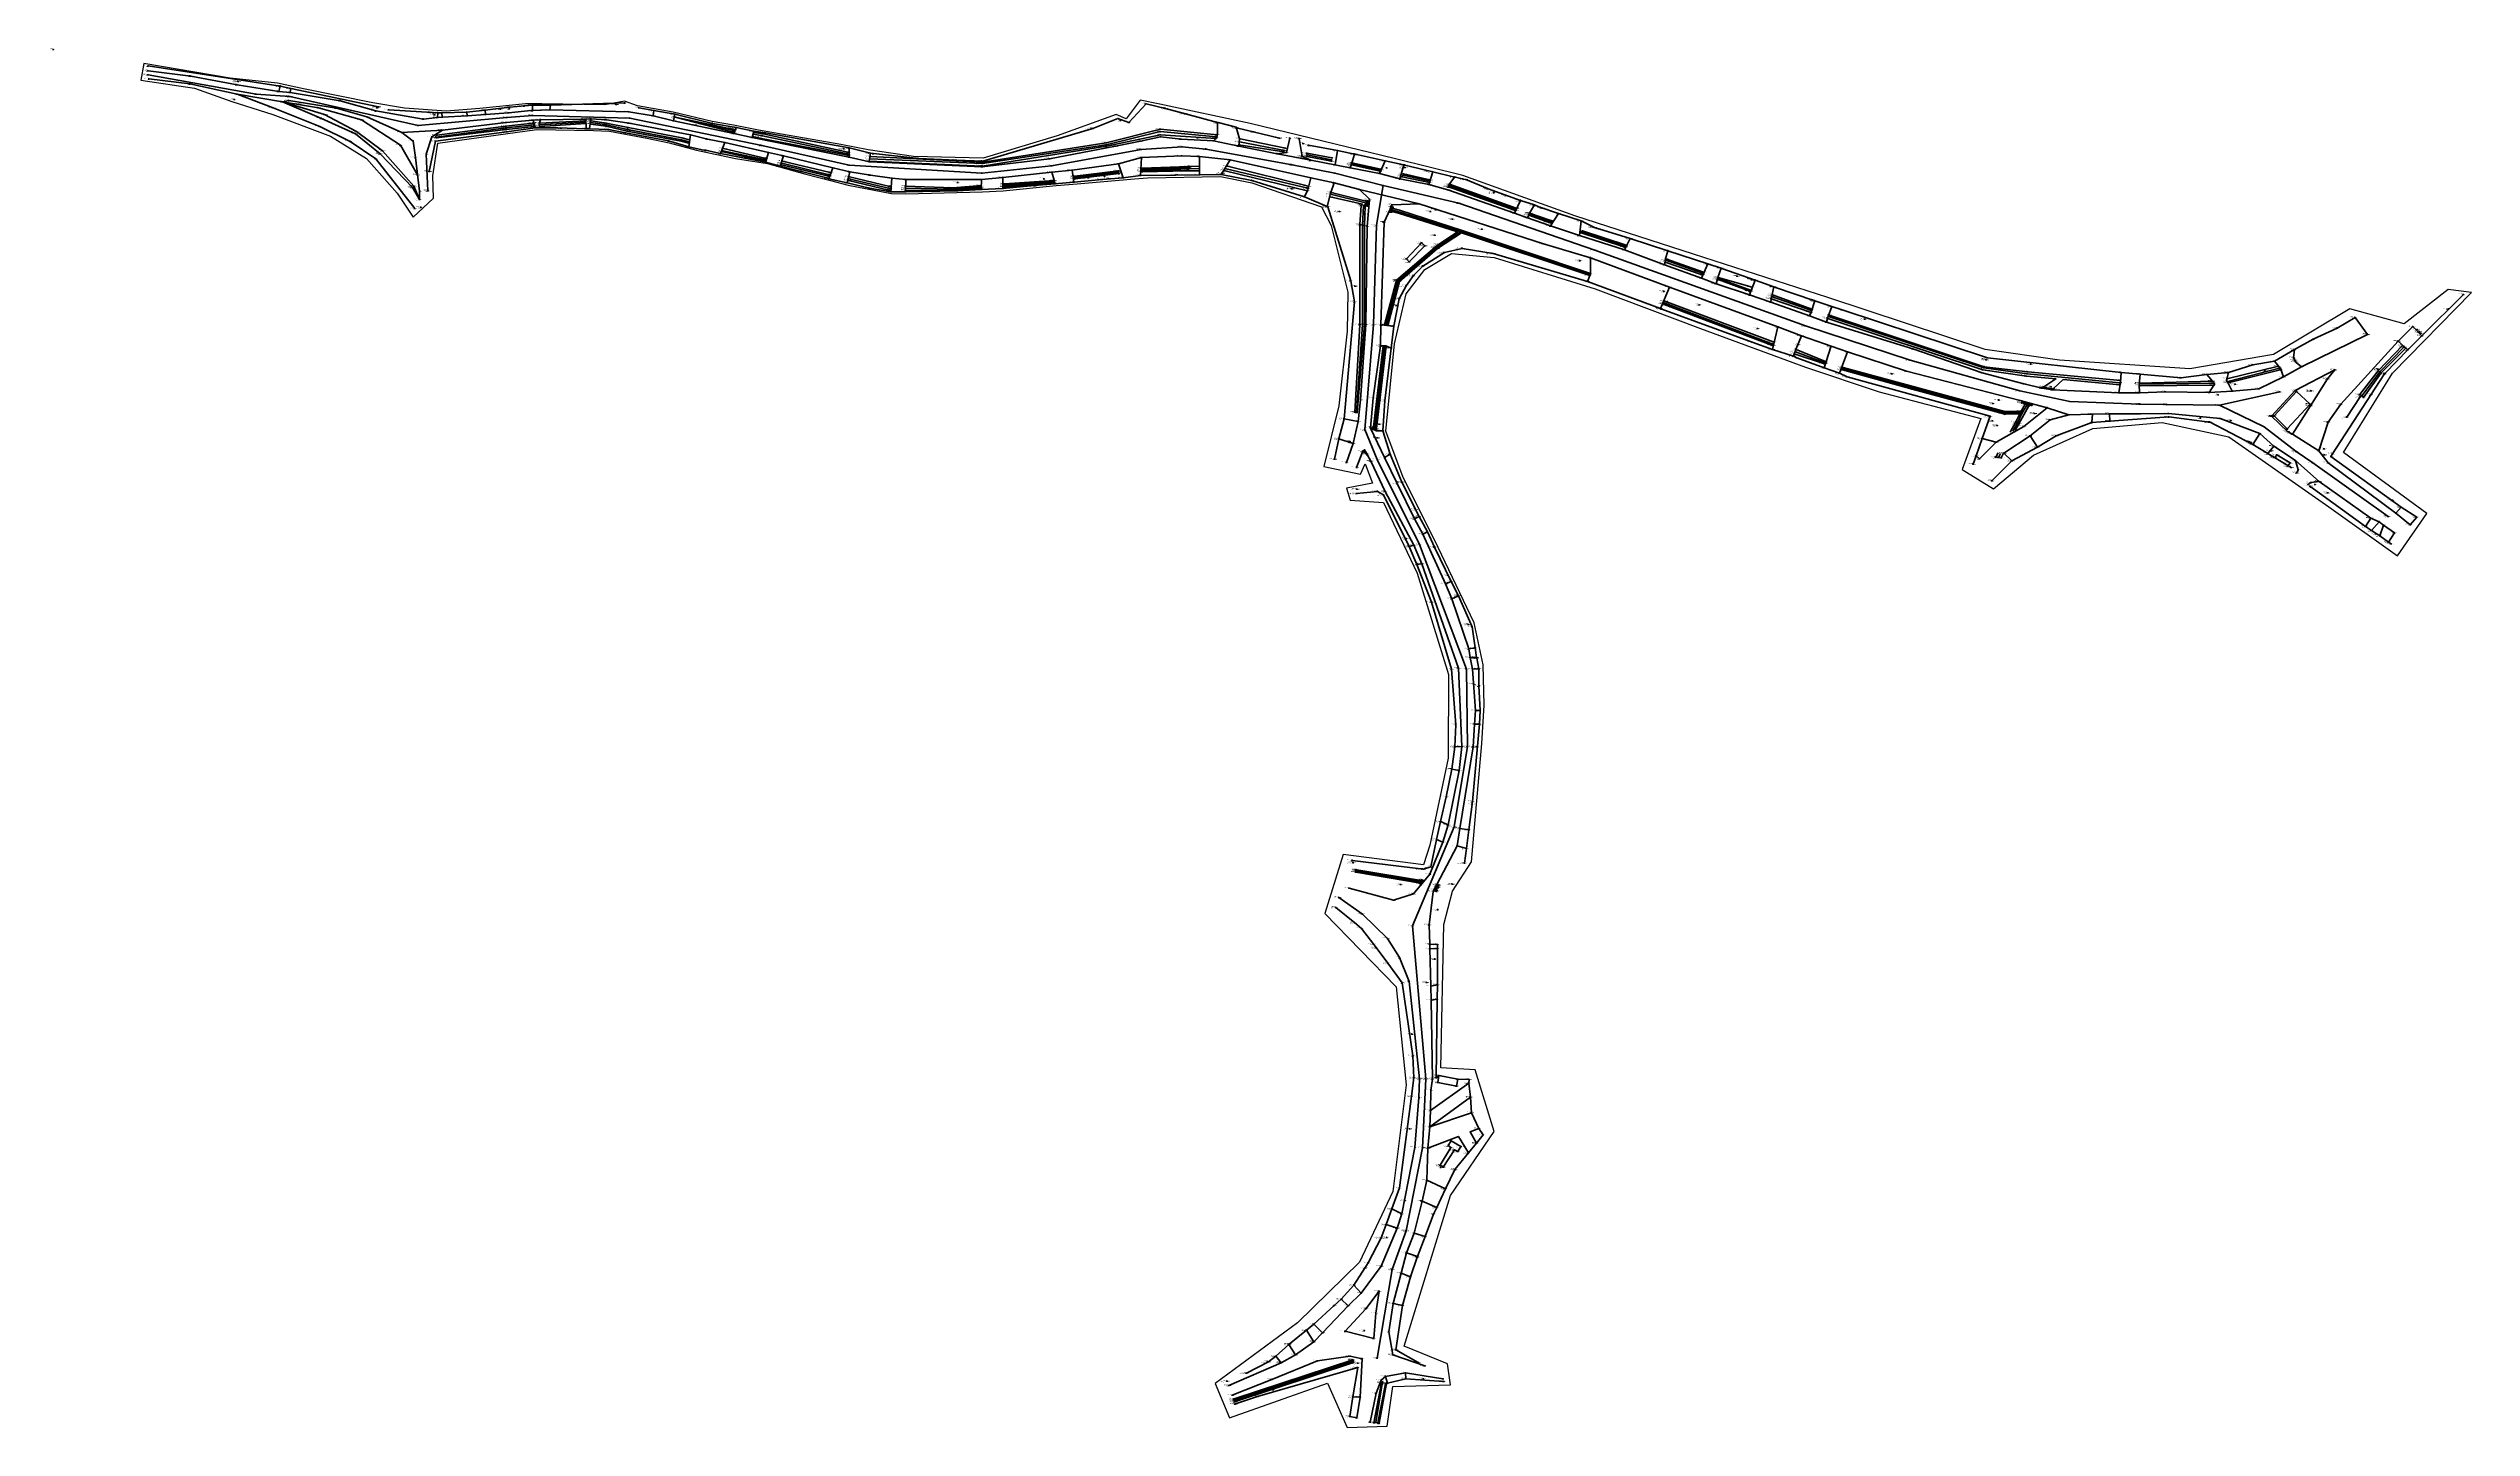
# Model space of a CAD drawing. Extents: x 396921 to 401273, y 555385 to 556691.
# Drawn here: x 396921 to 397613, y 556297 to 556691 of the extents above.
import ezdxf
from ezdxf.enums import TextEntityAlignment as Align

# ---------------------------------------------------------------- set-up
doc = ezdxf.new("R2010")
doc.units = 0
doc.header["$PDMODE"] = 34
doc.header["$PDSIZE"] = 0.2
for name, color, linetype in [('Boundary', 30, 'Continuous'), ('TOPO_CERC', 1, 'Continuous'), ('TOPO_CODE', 7, 'Continuous'), ('TOPO_ELEVATION', 7, 'Continuous'), ('TOPO_POINT_ID', 7, 'Continuous'), ('TOPO_POINTS', 7, 'Continuous'), ('TOPO_SYMBOL', 1, 'Continuous')]:
    doc.layers.add(name, color=color, linetype=linetype)
doc.layers.add('RO-LINES-LIN', color=7, linetype='Continuous', lineweight=25)
doc.styles.get("Standard").update_dxf_attribs({"font": 'arial.ttf'})

# ---------------------------------------------------------------- blocks, each defined once
blk = doc.blocks.new('PUNCTOPO')
at = {"layer": 'TOPO_CERC'}
blk.add_circle((0, 0), 0.25, dxfattribs=at)
at = {"layer": 'TOPO_SYMBOL'}
blk.add_point((0, 0), dxfattribs=at)

msp = doc.modelspace()

# ---------------------------------------------------------------- linework, layer by layer
at = {"layer": 'Boundary'}
msp.add_lwpolyline([(396946.92, 556682.24), (396962.25, 556679.98), (396972.93, 556676.15), (396984.65, 556672.43), (397001.07, 556666.3), (397011.36, 556659.9), (397020.18, 556649.99), (397024.68, 556643.15), (397030.55, 556648.59), (397030.37, 556654.89), (397031.78, 556664.3), (397060.08, 556668.13), (397076.26, 556667.86), (397080.83, 556667.66), (397091.48, 556665.65), (397097.81, 556664.35), (397105.68, 556662.23), (397116.77, 556659.93), (397125.89, 556658.42), (397136.92, 556655.44), (397143.96, 556653.59), (397148.97, 556652.29), (397161.34, 556649.92), (397165.41, 556649.78), (397187.33, 556650.4), (397193.29, 556650.67), (397208.43, 556652.13), (397214.41, 556652.66), (397230.79, 556654.12), (397234.46, 556654.39), (397255.3, 556654.77), (397264.24, 556652.96), (397284.18, 556646.09), (397286.89, 556640.72), (397291.65, 556621.67), (397291.47, 556610.6), (397289.1, 556589.21), (397284.85, 556571.93), (397295.33, 556569.75), (397296.64, 556572.67), (397298.78, 556567.13), (397291.34, 556565.76), (397292.41, 556562.31), (397301.86, 556561.61), (397311.54, 556541.47), (397320.46, 556512.49), (397320.32, 556488.56), (397315.09, 556463.79), (397313.32, 556458.16), (397290.32, 556461.11), (397285.15, 556444.23), (397305.46, 556423.23), (397308.4, 556395.33), (397304.57, 556364.86), (397295.05, 556344.65), (397277.35, 556327.3), (397253.84, 556309.98), (397257.92, 556300.18), (397285.86, 556310.11), (397291.47, 556297.39), (397302.96, 556297.78), (397304.51, 556309.08), (397321.07, 556309.55), (397320.21, 556315.55), (397307.81, 556320.64), (397321.05, 556363.72), (397333.45, 556381.95), (397328.08, 556399.58), (397318.22, 556400.13), (397319.1, 556441.05), (397321.6, 556450.57), (397327, 556458.99), (397330.02, 556492.74), (397330.67, 556503.78), (397330.35, 556515.27), (397327.75, 556527.27), (397316.46, 556550.97), (397307.49, 556568.74), (397302.52, 556581.98), (397305.06, 556606.93), (397308.35, 556621.2), (397313.65, 556628.18), (397321.32, 556632.76), (397333.51, 556631.63), (397362.37, 556622.64), (397392.42, 556611.33), (397422.45, 556600.26), (397443.51, 556593.26), (397472.48, 556585.66), (397467.22, 556571.07), (397476.11, 556565.55), (397487.59, 556575.13), (397504.52, 556582.72), (397524.35, 556584.44), (397543.35, 556580.39), (397571.88, 556560.42), (397591.57, 556546.35), (397599.86, 556558.52), (397576.11, 556575.87), (397590.13, 556598.61), (397612.67, 556621.6), (397606.03, 556622.47), (397593.42, 556612.63), (397577.88, 556616.94), (397556.06, 556603.91), (397532.23, 556599.85), (397494.97, 556602.26), (397473.73, 556605.28), (397428.85, 556620.14), (397390.4, 556632.58), (397356.52, 556643.55), (397324.52, 556655.06), (397305.36, 556659.81), (397263.77, 556669.92), (397237.95, 556675.44), (397232.41, 556676.58), (397228.37, 556671.22), (397225.48, 556672.41), (397208.63, 556666.32), (397187.51, 556659.94), (397167.59, 556660.45), (397154.64, 556662.36), (397146.9, 556663.89), (397123.35, 556667.98), (397116.25, 556669.42), (397110.1, 556670.41), (397098.96, 556673.16), (397088.79, 556674.92), (397085.06, 556676.26), (397079.44, 556675.25), (397061.46, 556675.53), (397056.76, 556675.53), (397043.75, 556674.18), (397034.1, 556673.39), (397022.28, 556674.25), (397013.22, 556675.76), (396993.41, 556679.76), (396985.99, 556681.37), (396972.49, 556682.81), (396947.77, 556687.03)], close=True, dxfattribs=at)
at = {"layer": 'RO-LINES-LIN', "flags": 128}
for points, elevation in [([(397149.21, 556662.89), (397149.21, 556662.89)], 427.93), ([(397317.29, 556434.2), (397317.29, 556434.2)], 424.33), ([(397274.97, 556321.19), (397274.85, 556321.1)], 426.79)]:
    msp.add_lwpolyline(points, dxfattribs=dict(at, elevation=elevation))
at = {"layer": 'RO-LINES-LIN', "lineweight": 50}
for points in [[(396949, 556684.94, 440.8), (396961.19, 556683.4, 440.48), (396974.43, 556680.91, 439.8), (396986.34, 556679.05, 439.09), (396989.56, 556678.78, 438.91), (397003.87, 556676.4, 438.1), (397014.01, 556673.46, 437.63), (397027.6, 556671.16, 437.05), (397031.69, 556671.56, 436.82), (397032.96, 556671.7, 436.78), (397040.16, 556672.07, 436.25), (397045.35, 556672.44, 435.88), (397051.93, 556672.9, 435.39), (397058.37, 556673.55, 434.89), (397063.8, 556673.78, 434.47), (397086.36, 556673.23, 432.34), (397093.28, 556672.1, 431.65), (397099.09, 556670.68, 431.27), (397116.32, 556667.02, 430.04), (397121.52, 556665.85, 429.74), (397149.21, 556660.28, 427.74), (397155.09, 556658.9, 427.18), (397187.26, 556657.51, 423.91), (397206.47, 556659.77, 422.19), (397225.34, 556663.42, 420.63), (397232.44, 556664.82, 420), (397238.23, 556666.09, 419.41), (397244.08, 556665.44, 418.76), (397253.35, 556664.96, 417.67), (397260.55, 556663.39, 416.8), (397271.55, 556661.26, 415.44), (397274.13, 556661.61, 415.08), (397275.16, 556665.66, 415.07)], [(397588.85, 556557.61, 396.73), (397567.3, 556572.95, 396.41), (397562.57, 556576.2, 396.46), (397553.43, 556583.28, 396.61), (397540.72, 556589.41, 396.8), (397525.64, 556589.58, 397.33), (397517.91, 556589.75, 397.67), (397497.89, 556590.47, 399.13), (397483.62, 556593.52, 400.19), (397452.29, 556602.29, 401.68), (397422.39, 556612.1, 403.37), (397362.23, 556633.67, 407.49), (397323.4, 556647.15, 410.92), (397301.82, 556652.17, 412.53), (397288.03, 556655.69, 413.73), (397275.78, 556658.08, 414.92), (397251.18, 556662.59, 417.88), (397244.36, 556663.19, 418.67), (397232.67, 556662.46, 419.94), (397207.01, 556657.76, 422.19), (397187.12, 556655.7, 423.93), (397149.29, 556658, 427.68), (397124.29, 556663.59, 429.58), (397086.57, 556671.42, 432.33), (397058.92, 556672.15, 434.85), (397051.51, 556671.58, 435.43), (397026.18, 556669.28, 437.08), (396989.49, 556677.62, 438.9), (396979.83, 556678.25, 439.48), (396949.03, 556683.78, 440.81)], [(396986.74, 556680.59, 439), (396949.06, 556686.31, 440.8)], [(397025.15, 556645.62, 439.66), (397014.02, 556659.78, 439.57), (397006.75, 556664.78, 439.47), (396998.01, 556669.02, 439.4), (396984.74, 556674.33, 439.24), (396974.4, 556678.24, 439.79), (396960.89, 556681.17, 440.47), (396949.25, 556682.6, 440.79)], [(396974.4, 556678.24, 439.79), (396987.39, 556676.09, 439.08)], [(396989.79, 556679.9, 438.95), (396989.56, 556678.78, 438.91), (396986.34, 556679.05, 439.09), (396986.74, 556680.59, 439), (396989.79, 556679.9, 438.95)], [(397026.57, 556650.58, 438.83), (397025.34, 556660.19, 437.52), (397024.68, 556664.88, 437.18), (397021.5, 556667.3, 437.11), (397011.52, 556671.77, 437.71), (397002.81, 556674.28, 438.12), (396989.23, 556676.41, 438.93), (396987.39, 556676.09, 439.08), (396998.51, 556671.35, 439.3), (397008.29, 556666.95, 439.48), (397015.28, 556661.2, 439.68), (397024.53, 556651.6, 439.53), (397026.56, 556648.2, 439.26), (397026.57, 556650.58, 438.83)], [(396987.39, 556676.09, 439.08), (396997.69, 556674.34, 438.45), (397009.98, 556670.94, 437.85), (397021.13, 556663.65, 437.73), (397025.96, 556655.19, 438.09)], [(397026.56, 556648.2, 439.26), (397024.9, 556651.97, 439.5), (397015.95, 556662.1, 439.75), (397008.49, 556667.6, 439.56), (396999.41, 556672.48, 439.56), (396987.39, 556676.09, 439.08)], [(397014.84, 556674.64, 437.63), (396989.79, 556679.9, 438.95)], [(397085.15, 556675.74, 432.57), (397063.98, 556675.14, 434.5)], [(397234.06, 556675.52, 420.39), (397229.12, 556670.14, 420.8)], [(397239.62, 556674.19, 419.88), (397234.06, 556675.52, 420.39)], [(397031.74, 556672.96, 436.81), (397017.72, 556673.82, 437.55)], [(397293.25, 556578.49, 418.15), (397294.69, 556584.74, 417.57), (397295.34, 556590.95, 416.92), (397296.86, 556612.44, 415.21), (397297.24, 556640.49, 413.22), (397297.85, 556648.29, 412.81), (397294.99, 556651.06, 413.04), (397287.78, 556652.92, 413.71), (397281.17, 556654.37, 414.36), (397258.13, 556659.46, 417.04), (397249.31, 556660.43, 418.08), (397244.31, 556660.65, 418.67), (397232.8, 556660.14, 420), (397226.23, 556658.39, 420.62), (397212.97, 556656.57, 421.68), (397207.17, 556656, 422.17), (397193.18, 556654.42, 423.38), (397187.09, 556653.84, 423.94), (397165.42, 556653.92, 426.03), (397161.48, 556654.27, 426.46), (397155.33, 556655.14, 427.05), (397149.43, 556656.07, 427.66), (397144.55, 556657.21, 428.07), (397130.49, 556660.65, 429.15), (397126.26, 556661.55, 429.44), (397113.7, 556664.41, 430.25), (397108.77, 556665.4, 430.64), (397103.95, 556666.67, 430.97), (397086.41, 556669.99, 432.31), (397079.93, 556670.93, 432.99), (397075.57, 556671.24, 433.49), (397074.05, 556671.13, 433.65), (397061.11, 556670.97, 434.71), (397058.95, 556670.86, 434.88), (397051.3, 556670.13, 435.44), (397033.1, 556667.94, 436.65), (397030.09, 556666.1, 436.74), (397028.47, 556661.15, 437.3), (397028.9, 556650.63, 438.87)], [(397059.54, 556668.64, 435.25), (397051.45, 556667.51, 435.88), (397031.12, 556664.82, 436.99), (397029.3, 556656.18, 438.02)], [(397031.17, 556666.02, 436.51), (397051.29, 556668.66, 435.06), (397059.17, 556669.48, 434.38)], [(397059.29, 556669.05, 434.85), (397051.27, 556668.16, 435.43), (397031.39, 556665.75, 436.67), (397031.17, 556666.02, 436.51)], [(397031.49, 556666.56, 436.7), (397051.21, 556669.14, 435.38), (397058.89, 556669.94, 434.91)], [(397032.96, 556671.7, 436.78), (397032.93, 556672.92, 436.77), (397031.74, 556672.96, 436.81), (397031.69, 556671.56, 436.82), (397032.96, 556671.7, 436.78)], [(397040, 556673.15, 436.21), (397032.93, 556672.92, 436.77)], [(397040, 556673.15, 436.21), (397040.16, 556672.07, 436.25), (397045.35, 556672.44, 435.88), (397045.32, 556673.66, 435.88), (397040, 556673.15, 436.21)], [(397058.8, 556675.09, 434.67), (397052.27, 556674.52, 435.39), (397045.32, 556673.66, 435.88)], [(397058.8, 556675.09, 434.67), (397058.76, 556673.55, 434.84), (397063.8, 556673.78, 434.47), (397063.98, 556675.14, 434.5), (397058.8, 556675.09, 434.67)], [(397061.11, 556670.97, 434.71), (397060.71, 556669.76, 434.92), (397060.76, 556668.68, 435.09), (397059.54, 556668.64, 435.25), (397058.95, 556670.86, 434.88)], [(397060.74, 556669.47, 434.27), (397073.95, 556670.3, 433.25)], [(397074.11, 556668.33, 434.07), (397065.9, 556668.62, 434.82), (397060.76, 556668.68, 435.09)], [(397060.81, 556669.97, 434.75), (397073.91, 556670.68, 433.7)], [(397074.02, 556669.85, 433.75), (397060.87, 556668.99, 434.71)], [(397075.57, 556671.24, 433.49), (397075.4, 556670.63, 433.61), (397075.05, 556668.33, 434.07), (397074.11, 556668.33, 434.07), (397074.05, 556671.13, 433.65)], [(397103.42, 556664.27, 431.13), (397101.29, 556664.81, 431.3), (397085.85, 556667.7, 432.57), (397079.89, 556669.08, 433.12), (397075.39, 556669.73, 433.52)], [(397075.43, 556670.65, 433.52), (397079.85, 556669.99, 433.05), (397086.09, 556668.7, 432.26), (397101.49, 556665.76, 431.18), (397103.66, 556665.21, 431.03)], [(397075.45, 556670.19, 432.98), (397079.93, 556669.54, 432.55), (397085.97, 556668.15, 431.85), (397101.36, 556665.17, 430.72), (397103.51, 556664.61, 430.56)], [(397093.5, 556673.59, 431.56), (397089.15, 556674.38, 431.98)], [(397099.46, 556672.53, 431.25), (397099.09, 556670.68, 431.27), (397093.28, 556672.1, 431.65), (397093.5, 556673.59, 431.56), (397099.46, 556672.53, 431.25)], [(397116.99, 556668.76, 430.02), (397110.23, 556669.92, 430.24), (397099.46, 556672.53, 431.25)], [(397099.6, 556671.71, 431.17), (397116.33, 556668.14, 430), (397116.57, 556668.11, 429.99)], [(397099.6, 556671.71, 431.17), (397116.3, 556667.92, 429.86), (397116.53, 556667.88, 429.84)], [(397116.41, 556667.36, 430.07), (397116.11, 556667.43, 430.09), (397099.6, 556671.71, 431.17)], [(397116.32, 556667.02, 430.04), (397116.99, 556668.76, 430.02), (397122.02, 556667.66, 429.79), (397121.52, 556665.85, 429.74)], [(397229.12, 556670.14, 420.8), (397225.98, 556671.34, 421.04), (397218.84, 556668.44, 421.58), (397187.39, 556659.1, 423.97), (397179.95, 556659.4, 424.7), (397169.12, 556659.86, 425.91), (397155.32, 556661.44, 427.49)], [(397245.36, 556672.66, 419.16), (397244.98, 556672.72, 419.22), (397239.62, 556674.19, 419.88), (397239.53, 556674.23, 419.86)], [(397254.48, 556670.15, 417.85), (397245.36, 556672.66, 419.16)], [(397253.35, 556664.96, 417.67), (397254.26, 556665.8, 417.71), (397254.48, 556666.97, 417.75), (397254.48, 556670.15, 417.85), (397254.64, 556670.12, 417.8), (397259.8, 556668.79, 417.34), (397260.76, 556665.49, 417.01), (397260.55, 556663.39, 416.8)], [(397272.18, 556665.69, 415.43), (397259.93, 556668.66, 417.38)], [(397021.5, 556667.3, 437.11), (397033.1, 556667.94, 436.65)], [(397103.48, 556663.23, 431.11), (397097.61, 556664.89, 431.73), (397085.34, 556667.25, 433.14), (397080.54, 556668.19, 433.26), (397075.05, 556668.33, 434.07)], [(397113.7, 556664.41, 430.25), (397112.49, 556661.27, 430.68), (397108.58, 556662.15, 430.89), (397108.29, 556662.16, 430.92), (397108.14, 556662.18, 430.94), (397103.48, 556663.23, 431.11), (397103.95, 556666.67, 430.97)], [(397125.39, 556659.16, 429.47), (397113.14, 556661.81, 430.32)], [(397113.21, 556662.09, 429.83), (397125.42, 556659.51, 428.85)], [(397113.33, 556662.72, 430.34), (397125.54, 556659.93, 429.35)], [(397148.87, 556660.85, 427.7), (397124.25, 556665.56, 429.61), (397121.72, 556666.14, 429.76)], [(397121.89, 556666.86, 429.49), (397124.48, 556666.37, 429.32), (397148.82, 556661.2, 427.41)], [(397121.96, 556667.33, 429.67), (397124.71, 556666.94, 429.51), (397148.87, 556661.66, 427.78)], [(397149.21, 556662.89, 427.93), (397125.36, 556667.18, 429.61), (397122.02, 556667.66, 429.79)], [(397130.49, 556660.65, 429.15), (397129.55, 556657.72, 429.56), (397125.36, 556658.8, 429.64), (397126.26, 556661.55, 429.44)], [(397149.21, 556660.28, 427.74), (397149.21, 556662.89, 427.93), (397155.32, 556661.44, 427.49), (397154.97, 556659.1, 427.21), (397155.09, 556658.9, 427.18)], [(397253.96, 556665.58, 417.58), (397238.18, 556666.62, 419.41), (397222.74, 556663.36, 420.8), (397187.23, 556657.74, 423.86), (397155.01, 556659.14, 427.16)], [(397155.18, 556659.81, 426.95), (397187.37, 556658.44, 423.65), (397222.7, 556663.8, 420.69), (397238.09, 556667.55, 419.24), (397254.16, 556666.09, 417.47)], [(397155.28, 556660.45, 427.22), (397187.4, 556658.82, 423.86), (397222.7, 556664.34, 420.85), (397238.15, 556668.28, 419.45), (397254.37, 556666.68, 417.62)], [(397273.39, 556661.78, 415.11), (397260.6, 556663.82, 416.77)], [(397260.76, 556664.64, 416.51), (397273.63, 556662.14, 414.77)], [(397260.98, 556665.47, 416.89), (397273.87, 556662.81, 415.09)], [(397277.8, 556665.59, 414.9), (397278.66, 556660.47, 414.64), (397281.11, 556659.36, 414.43), (397292.41, 556657.2, 413.34), (397300.77, 556655.61, 412.61), (397306.59, 556654.03, 412.18), (397314.86, 556652.45, 411.64), (397320.28, 556650.92, 411.24), (397339.3, 556644.28, 409.27), (397343.01, 556642.93, 409.01), (397349.62, 556640.61, 408.55), (397357.83, 556637.9, 407.96), (397370.69, 556633.78, 406.91), (397382.17, 556629.55, 406.08), (397392.71, 556625.67, 405.36), (397396.93, 556624.08, 405.09), (397406.43, 556620.9, 404.48), (397412.54, 556618.89, 404.06), (397423.57, 556614.96, 403.33), (397428.46, 556613.17, 403.06), (397453.33, 556605.45, 401.62), (397472.86, 556598.66, 400.71), (397484.79, 556595.51, 400.16), (397489.99, 556594.32, 400), (397493.02, 556593.78, 399.88), (397511.97, 556592.92, 397.84), (397517.83, 556592.97, 397.59), (397525.27, 556593.2, 397.28), (397537.75, 556593.01, 396.72), (397544.34, 556593.47, 396.5), (397551.88, 556594.08, 396.19), (397559, 556597.54, 395.92), (397564.14, 556600.41, 395.66), (397582.96, 556609.62, 394.86)], [(397288.78, 556662.2, 413.67), (397280.45, 556663.65, 414.47)], [(397288.06, 556658.1, 413.81), (397288.78, 556662.2, 413.67), (397293.63, 556661.14, 413.38), (397292.72, 556658.27, 413.35), (397292.41, 556657.2, 413.34)], [(397125.36, 556658.8, 429.64), (397112.49, 556661.27, 430.68), (397112.49, 556661.27, 430.68), (397112.49, 556661.27, 430.68)], [(397143.47, 556654.08, 428.38), (397142.88, 556654.33, 428.43), (397135.6, 556656.18, 428.69), (397135.5, 556656.2, 428.72), (397129.55, 556657.72, 429.56)], [(397143.45, 556654.86, 427.95), (397129.94, 556658.04, 429.16)], [(397130.03, 556658.52, 428.82), (397143.52, 556655.24, 427.49)], [(397130.2, 556659.11, 429.11), (397143.82, 556655.88, 428.01)], [(397149.43, 556656.07, 427.66), (397148.65, 556652.91, 428.23), (397143.47, 556654.08, 428.38), (397144.55, 556657.21, 428.07)], [(397149.37, 556654.61, 427.59), (397160.88, 556651.93, 426.47)], [(397212.97, 556656.57, 421.68), (397213.42, 556653.1, 422.16), (397208.04, 556652.62, 422.09), (397207.83, 556653.72, 422.12), (397207.17, 556656, 422.17)], [(397213.7, 556654.86, 421.63), (397226.21, 556656.39, 420.84)], [(397213.72, 556654.48, 421.25), (397226.22, 556655.76, 420.16)], [(397226.17, 556656.15, 420.17), (397213.74, 556654.64, 421.25)], [(397213.8, 556654.12, 421.26), (397226.29, 556655.64, 420.15)], [(397226.33, 556655.56, 420.8), (397213.83, 556654.04, 421.64)], [(397232.8, 556660.14, 420), (397232.47, 556655.05, 420.55), (397227.53, 556654.4, 420.76), (397226.23, 556658.39, 420.62)], [(397249.28, 556655.22, 418.15), (397242.32, 556655.12, 419.26), (397232.47, 556655.05, 420.55)], [(397246.19, 556656.57, 417.55), (397232.83, 556656.3, 419.75)], [(397232.85, 556656.5, 419.74), (397246.19, 556656.98, 417.53), (397249.17, 556656.96, 417.37)], [(397249.17, 556656.36, 418.24), (397246.19, 556656.34, 418.59), (397232.9, 556656.09, 420.16)], [(397232.91, 556656.83, 419.72), (397246.2, 556657.31, 417.58)], [(397232.92, 556657.14, 420.28), (397246.24, 556657.64, 418.54), (397249.16, 556657.65, 418.2)], [(397258.13, 556659.46, 417.04), (397255.53, 556655.32, 417.92), (397249.28, 556655.22, 418.15), (397249.31, 556660.43, 418.08)], [(397279.32, 556648.91, 414.88), (397264.25, 556653.64, 416.36), (397255.53, 556655.32, 417.92)], [(397280.12, 556650.69, 414.73), (397256.69, 556656.39, 417.37)], [(397256.9, 556656.91, 416.97), (397280.24, 556651.43, 414.06)], [(397257.36, 556657.67, 417.26), (397280.44, 556651.94, 414.48)], [(397271.55, 556661.26, 415.44), (397281.11, 556659.36, 414.43)], [(397279.95, 556661.42, 414.37), (397287.17, 556660.11, 413.78)], [(397280.06, 556660.97, 414.12), (397287.05, 556659.46, 413.41)], [(397287.02, 556659.09, 413.86), (397280.08, 556660.46, 414.5)], [(397300.95, 556656.25, 412.57), (397292.74, 556658.06, 413.22)], [(397292.77, 556658.3, 412.94), (397300.98, 556656.52, 412.28)], [(397292.84, 556658.61, 413.26), (397301.09, 556656.86, 412.54)], [(397293.78, 556661.12, 413.32), (397293.63, 556661.14, 413.38)], [(397302.4, 556659.22, 412.6), (397293.78, 556661.12, 413.32)], [(397300.77, 556655.61, 412.61), (397302.4, 556659.22, 412.6), (397307.66, 556658.09, 412.35), (397306.59, 556654.03, 412.18)], [(397315.01, 556652.99, 411.58), (397307.23, 556654.69, 412.2)], [(397307.47, 556655.14, 411.74), (397315.1, 556653.38, 411.12)], [(397307.61, 556655.54, 412.2), (397315.15, 556653.81, 411.54)], [(397307.99, 556658.02, 412.36), (397307.66, 556658.09, 412.35)], [(397315.97, 556656.05, 411.41), (397307.99, 556658.02, 412.36)], [(397314.86, 556652.45, 411.64), (397315.97, 556656.05, 411.41), (397322.17, 556654.54, 410.63), (397320.53, 556652.35, 411.13), (397320.36, 556651.87, 411.22), (397320.39, 556651.7, 411.25)], [(397161.15, 556650.38, 426.8), (397155.08, 556651.44, 427.44), (397148.65, 556652.91, 428.23)], [(397160.95, 556650.75, 426.61), (397149.08, 556653.59, 427.73)], [(397149.18, 556654.12, 427.16), (397160.87, 556651.34, 425.98)], [(397165.42, 556653.92, 426.03), (397165.32, 556650.33, 426.67), (397161.15, 556650.38, 426.8), (397161.48, 556654.27, 426.46)], [(397187, 556651.05, 423.96), (397180.06, 556650.66, 424.49), (397165.32, 556650.33, 426.67)], [(397165.37, 556651.38, 425.56), (397178.91, 556651.15, 424.18), (397186.88, 556651.72, 423.34)], [(397165.42, 556651.96, 425.99), (397178.88, 556651.54, 424.54), (397186.92, 556652.2, 423.9)], [(397186.82, 556651.38, 424.02), (397178.71, 556650.77, 424.64), (397165.46, 556650.84, 426.29)], [(397178.84, 556650.89, 424.21), (397186.75, 556651.43, 423.43)], [(397186.87, 556652.04, 423.4), (397178.93, 556651.35, 424.2)], [(397193.18, 556654.42, 423.38), (397193.18, 556651.36, 423.75), (397187, 556651.05, 423.96), (397187.09, 556653.84, 423.94)], [(397208.04, 556652.62, 422.09), (397201.02, 556652.11, 422.61), (397193.18, 556651.36, 423.75)], [(397207.86, 556652.87, 421.56), (397193.64, 556651.79, 422.75)], [(397193.66, 556652.64, 423.17), (397207.81, 556653.61, 421.92)], [(397193.69, 556652.15, 422.72), (397207.82, 556653.06, 421.55)], [(397193.71, 556652.43, 422.73), (397207.86, 556653.38, 421.56)], [(397207.85, 556652.66, 422.01), (397193.71, 556651.74, 423.24)], [(397227.53, 556654.4, 420.76), (397221.54, 556653.88, 421.43), (397213.42, 556653.1, 422.16)], [(397287.78, 556652.92, 413.71), (397286.75, 556649.91, 414.17), (397285.75, 556646.21, 414.73), (397279.32, 556648.91, 414.88), (397280.24, 556650.92, 414.68), (397281.17, 556654.37, 414.36)], [(397293.71, 556587.39, 417.56), (397295.14, 556612.41, 415.27), (397295.11, 556641.02, 413.27), (397295.48, 556646.45, 412.96), (397295.85, 556646.88, 413.03), (397286.61, 556648.92, 414.23)], [(397286.77, 556649.68, 413.59), (397297.13, 556647.1, 412.25)], [(397286.91, 556650.15, 413.99), (397297.2, 556647.63, 412.73)], [(397294.99, 556651.06, 413.04), (397312.06, 556646.97, 411.78)], [(397301.82, 556652.17, 412.53), (397299.86, 556640.8, 413.01), (397299.04, 556612.5, 415.26), (397296.51, 556582.43, 417.81), (397300.12, 556573.93, 418.33), (397312.13, 556549.63, 419.88), (397325.55, 556514.02, 421.5), (397325.84, 556491.89, 422.13), (397322.1, 556468.97, 423.04), (397310.21, 556440.7, 424.26), (397313.98, 556396.97, 424.35), (397313.07, 556377.3, 424.43), (397308.37, 556353.59, 424.89), (397304.35, 556342.54, 425.34), (397300.05, 556317.19, 425.53)], [(397297.61, 556647.72, 412.88), (397297.4, 556647.78, 412.91), (397297.14, 556646.38, 412.89), (397297.36, 556646.29, 412.95), (397297.61, 556647.72, 412.88)], [(397320.41, 556651.83, 410.72), (397339.57, 556645.04, 409.31)], [(397339.75, 556645.37, 408.91), (397320.55, 556652.14, 410.26)], [(397320.7, 556652.53, 411.22), (397339.8, 556645.71, 409.29)], [(397340.99, 556647.93, 409.23), (397331.75, 556651.23, 410.05), (397331.62, 556651.27, 410.08), (397325.41, 556653.88, 410.97), (397324.71, 556653.99, 410.54), (397322.42, 556654.54, 411.09), (397322.17, 556654.54, 410.63)], [(397339.3, 556644.28, 409.27), (397340.99, 556647.93, 409.23), (397344.98, 556646.61, 409.09), (397343.58, 556644.29, 409.04), (397343.01, 556642.93, 409.01)], [(397344.98, 556646.61, 409.09), (397340.99, 556647.93, 409.23)], [(397292.51, 556624.98, 415.62), (397285.99, 556646.11, 414.66), (397285.75, 556646.21, 414.73)], [(397294.14, 556587.37, 417.32), (397295.85, 556612.46, 414.87), (397295.86, 556640.87, 412.98), (397296.2, 556646.39, 412.82), (397297.13, 556647.1, 412.25)], [(397297.08, 556646.6, 412.69), (397296.66, 556646.32, 412.9), (397296.47, 556640.67, 413.2), (397296.43, 556612.6, 415.14), (397294.33, 556587.33, 417.33), (397294.14, 556587.37, 417.32)], [(397313.7, 556315.01, 424.67), (397304.57, 556318.16, 425.34), (397303.37, 556324.72, 425.56), (397304.66, 556332.82, 425.59), (397306.89, 556341.45, 425.44), (397308.42, 556347.33, 425.09), (397310.69, 556352.88, 424.88), (397312.91, 556362.04, 424.59), (397314.23, 556368.1, 424.47), (397314.55, 556377.18, 424.41), (397315.09, 556383.3, 424.38), (397315.29, 556387.92, 424.36), (397315.44, 556393.79, 424.37), (397315.86, 556396.94, 424.3), (397315.54, 556419.51, 424.31), (397315.43, 556423.46, 424.29), (397315.08, 556434.17, 424.23), (397315.1, 556435.44, 424.22), (397314.95, 556440.95, 424.14), (397316.1, 556450.52, 423.98), (397322.88, 556463.6, 423.28), (397323.69, 556468.48, 423.06), (397327.48, 556491.8, 422.16), (397327.88, 556498.33, 421.89), (397328.21, 556502.22, 421.79), (397327.34, 556514.03, 421.42), (397326.66, 556517.35, 421.39), (397326.22, 556519.82, 421.34), (397321.38, 556534.08, 420.72), (397319.63, 556538.41, 420.48), (397313.15, 556552.55, 419.78), (397310.74, 556556.93, 419.51), (397305.84, 556566.86, 418.75), (397302.2, 556574.43, 418.27), (397298.19, 556582.88, 417.7), (397298.96, 556591.52, 416.95), (397301, 556606.37, 415.77), (397301.09, 556612.41, 415.27), (397302.06, 556641.7, 412.83), (397304.35, 556646.63, 412.37), (397312.06, 556646.97, 411.78), (397347.59, 556635.49, 408.51), (397360.99, 556631.55, 407.53), (397383.6, 556623.15, 405.84), (397414.57, 556611.82, 403.93), (397421.28, 556609.23, 403.45), (397434.39, 556604.65, 402.65), (397451.25, 556599.16, 401.69), (397483.79, 556590.73, 400.28), (397491.43, 556588.71, 399.9), (397484.8, 556583.36, 400.75), (397476.91, 556578.87, 401.79)], [(397304.62, 556645.93, 412.39), (397304.35, 556646, 412.45), (397303.92, 556644.57, 412.54), (397304.13, 556644.55, 412.67), (397304.62, 556645.93, 412.39)], [(397322.98, 556638.96, 410.32), (397306.18, 556644.24, 411.86), (397304.38, 556644.71, 412.03)], [(397304.5, 556645.16, 411.58), (397306.31, 556644.68, 411.42), (397324.05, 556639.07, 409.79)], [(397324.04, 556639.42, 410.24), (397306.44, 556645.12, 411.88), (397304.62, 556645.62, 412.05)], [(397343.42, 556643.68, 409.08), (397349.23, 556641.57, 408.67)], [(397343.58, 556644.25, 409.08), (397349.37, 556642.29, 408.76)], [(397349.23, 556641.88, 408.3), (397343.59, 556643.93, 408.67)], [(397346.28, 556646.07, 408.96), (397344.98, 556646.61, 409.09)], [(397351.84, 556644.16, 408.38), (397346.28, 556646.07, 408.96)], [(397350.12, 556641.6, 408.23), (397349.23, 556641.88, 408.3)], [(397349.23, 556641.57, 408.67), (397350.02, 556641.31, 408.61)], [(397349.37, 556642.29, 408.76), (397350.41, 556641.95, 408.67)], [(397349.62, 556640.61, 408.55), (397351.84, 556644.16, 408.38), (397358.38, 556642.08, 408.16), (397357.83, 556637.9, 407.96)], [(397372.35, 556637.04, 406.82), (397362.15, 556640.17, 407.79), (397358.38, 556642.08, 408.16)], [(397322.98, 556638.96, 410.32), (397317.6, 556635.34, 410.73), (397316.51, 556634.46, 411.88), (397305.56, 556625.13, 413.38), (397302.2, 556612.35, 415.33)], [(397302.3, 556612.32, 415), (397305.69, 556625.03, 412.95), (397316.61, 556634.43, 411.49), (397317.9, 556635.11, 410.96), (397317.12, 556634.14, 411.45)], [(397317.9, 556635.11, 410.96), (397305.94, 556624.97, 412.93), (397302.6, 556612.32, 414.95)], [(397302.83, 556612.31, 414.96), (397306.29, 556624.8, 412.93), (397317.12, 556634.14, 411.45)], [(397317.27, 556634.14, 411.67), (397317.27, 556634.14, 411.67), (397306.41, 556624.76, 413.17), (397303.11, 556612.2, 415.43)], [(397309.2, 556630.39, 412.73), (397313.7, 556634.94, 412.28), (397312.72, 556635.82, 412.59), (397308.45, 556631.19, 412.72), (397309.2, 556630.39, 412.73)], [(397360.13, 556624.73, 408.07), (397333.21, 556632.77, 410.92), (397324.35, 556634.22, 411.26), (397319.27, 556633.03, 411.62), (397313.14, 556629.17, 412.71)], [(397317.27, 556634.14, 411.67), (397324.17, 556638.69, 410.16), (397360.78, 556626.43, 407.25)], [(397360.88, 556626.62, 406.79), (397324.05, 556639.07, 409.79), (397317.9, 556635.11, 410.96)], [(397324.04, 556639.42, 410.24), (397324.04, 556639.42, 410.24), (397324.04, 556639.42, 410.24), (397360.99, 556627.07, 407.24)], [(397358.05, 556638.7, 407.95), (397370.81, 556634.55, 406.9)], [(397371, 556634.84, 406.48), (397358.1, 556639.01, 407.56)], [(397358.47, 556639.32, 407.96), (397371.2, 556635.16, 406.84)], [(397370.69, 556633.78, 406.91), (397372.35, 556637.04, 406.82), (397383.09, 556633.53, 406.19), (397382.45, 556631.2, 406.13), (397382.17, 556629.55, 406.08)], [(397313.14, 556629.17, 412.71), (397310.5, 556626.5, 413.31), (397308.32, 556623.48, 413.88), (397306.34, 556619.8, 414.39)], [(397383.6, 556623.15, 405.84), (397381.04, 556617.05, 406.61), (397360.13, 556624.73, 408.07), (397361.04, 556626.97, 407.88), (397360.99, 556631.55, 407.53)], [(397382.37, 556630.3, 406.1), (397392.89, 556626.64, 405.25)], [(397382.49, 556631.21, 406.02), (397393.25, 556627.45, 405.1)], [(397393.05, 556627.11, 404.64), (397382.51, 556630.8, 405.6)], [(397394.53, 556629.83, 405.14), (397383.09, 556633.53, 406.19)], [(397392.71, 556625.67, 405.36), (397394.53, 556629.83, 405.14), (397398.38, 556628.55, 405.13), (397397.42, 556625.87, 405.11), (397396.93, 556624.08, 405.09)], [(397398.38, 556628.55, 405.13), (397394.53, 556629.83, 405.14)], [(397398.5, 556628.5, 405.11), (397398.38, 556628.55, 405.13)], [(397408.06, 556625.17, 404.08), (397398.5, 556628.5, 405.11)], [(397292.51, 556624.98, 415.62), (397293.56, 556618.92, 415.57)], [(397397.45, 556625.28, 404.96), (397406.53, 556621.95, 404.39)], [(397397.48, 556625.86, 404.94), (397407.17, 556623.09, 404.23)], [(397406.75, 556622.3, 403.71), (397397.55, 556625.56, 404.61)], [(397406.43, 556620.9, 404.48), (397408.06, 556625.17, 404.08), (397413.38, 556623.24, 404.03), (397412.68, 556620.22, 404.05), (397412.6, 556619.74, 404.05), (397412.54, 556618.89, 404.06)], [(397413.38, 556623.24, 404.03), (397408.06, 556625.17, 404.08)], [(397424.13, 556616.44, 402.89), (397412.76, 556620.44, 403.39)], [(397412.97, 556620.91, 403.93), (397424.27, 556616.81, 403.28)], [(397413.58, 556623.11, 404), (397413.38, 556623.24, 404.03)], [(397425.05, 556619.26, 403.19), (397413.58, 556623.11, 404)], [(397583.87, 556592.36, 395.11), (397587.86, 556598.39, 394.72), (397587.97, 556598.52, 394.02), (397594.44, 556605.22, 394.53), (397598.46, 556609.22, 394.47), (397610.34, 556621, 394.04)], [(397290.67, 556585.51, 418.52), (397293.56, 556618.92, 415.57), (397293.56, 556618.92, 415.57)], [(397306.34, 556619.8, 414.39), (397304.79, 556612.03, 415.6)], [(397413, 556605.33, 405.31), (397407.19, 556607.39, 404.6), (397381.41, 556616.89, 406.72), (397381.04, 556617.05, 406.61)], [(397382.06, 556618.21, 406), (397412.99, 556606.46, 404.21)], [(397413.12, 556606.89, 403.76), (397382.09, 556618.67, 405.59)], [(397382.27, 556619.12, 406), (397413.19, 556607.48, 404.2)], [(397412.62, 556619.77, 404.06), (397424.07, 556615.94, 403.32)], [(397423.57, 556614.96, 403.33), (397424.09, 556615.95, 403.3), (397425.05, 556619.26, 403.19), (397429.99, 556617.64, 403.02), (397428.93, 556614.73, 403.05), (397428.46, 556613.17, 403.06)], [(397490.06, 556594.59, 399.97), (397490.48, 556594.69, 399.78), (397493.95, 556596.93, 399.89), (397485.55, 556597.73, 400.13), (397473.09, 556599.54, 400.68), (397428.79, 556614.15, 403.05)], [(397512.14, 556595.81, 397.39), (397485.77, 556598.34, 399.64), (397473.35, 556600.07, 400.13), (397428.95, 556614.74, 402.55)], [(397429.15, 556615.12, 402.97), (397473.46, 556600.42, 400.56), (397485.9, 556598.94, 399.98), (397512.37, 556596.45, 397.77)], [(397512.57, 556598.78, 397.83), (397474.37, 556602.92, 400.78), (397432.94, 556616.66, 402.82), (397429.99, 556617.64, 403.02)], [(397582.96, 556609.62, 394.86), (397579.41, 556614.45, 395.11), (397574.27, 556611.46, 395.29)], [(397301.82, 556606.37, 415.85), (397299.01, 556583.2, 417.52)], [(397299.23, 556582.98, 417.27), (397302.09, 556606.23, 415.45)], [(397302.37, 556606.28, 415.42), (397299.36, 556582.86, 417.2)], [(397299.72, 556582.69, 417.19), (397302.51, 556606.26, 415.4)], [(397302.67, 556606.28, 415.87), (397299.84, 556582.75, 417.51)], [(397301.09, 556612.41, 415.27), (397303.17, 556612.18, 415.46), (397304.79, 556612.03, 415.6), (397304.09, 556605.71, 415.8), (397302.59, 556606.34, 415.78), (397301.79, 556606.41, 415.78), (397301, 556606.37, 415.77)], [(397421.28, 556609.23, 403.45), (397419.7, 556605.33, 403.99), (397419, 556603.41, 404.25), (397413, 556605.33, 405.31), (397414.57, 556611.82, 403.93)], [(397567.47, 556608.23, 395.55), (397562.14, 556605.3, 395.7)], [(397574.27, 556611.46, 395.29), (397567.47, 556608.23, 395.55)], [(397595.17, 556555.21, 396.72), (397591.09, 556558.61, 396.6), (397571.72, 556572.99, 396.17), (397569.01, 556576.42, 396.09), (397571.71, 556584.54, 395.76), (397575.34, 556589.67, 395.47), (397591.72, 556607.72, 394.65), (397595.88, 556611.85, 394.56)], [(397592.94, 556606.43, 394.57), (397586.03, 556599.27, 394.72), (397580.71, 556592.35, 395.19)], [(397595.88, 556611.85, 394.56), (397598.46, 556609.22, 394.47), (397594.44, 556605.22, 394.53), (397591.72, 556607.72, 394.65)], [(397304.09, 556605.71, 415.8), (397302.22, 556590.63, 417.33), (397301.74, 556582.09, 418.05)], [(397427.72, 556600.08, 403.63), (397419.91, 556602.95, 404.55), (397419, 556603.41, 404.25)], [(397419.43, 556603.95, 404.31), (397427.86, 556601.26, 403.23)], [(397427.96, 556601.53, 402.84), (397419.56, 556604.7, 403.53)], [(397419.72, 556605.32, 404.01), (397428.1, 556601.93, 403.22)], [(397434.39, 556604.65, 402.65), (397432.16, 556598.53, 403.62), (397427.72, 556600.08, 403.63), (397429.65, 556606.06, 402.91)], [(397433.03, 556599.54, 403.42), (397452.93, 556593.99, 401.83), (397479.39, 556586.82, 400.7)], [(397433.08, 556599.92, 402.63), (397453.1, 556594.34, 401.4), (397479.38, 556587.21, 400.25)], [(397479.34, 556587.64, 400.66), (397453.21, 556594.71, 401.82), (397433.18, 556600.22, 403.03)], [(397542.82, 556596.91, 396.59), (397557.56, 556600.53, 396.01)], [(397557.82, 556600.03, 395.32), (397543.08, 556596.21, 396.26)], [(397543.17, 556595.79, 396.53), (397558.02, 556599.54, 395.86)], [(397556.43, 556602.03, 395.97), (397550.21, 556600.91, 396.29), (397543.27, 556598.72, 396.56)], [(397573.65, 556599.49, 395.45), (397562.33, 556593.64, 395.79), (397555.5, 556586.3, 396.22), (397560.11, 556581.92, 396.27), (397561.51, 556581.14, 396.27), (397566.65, 556589.26, 395.91), (397571.52, 556596.96, 395.56), (397573.65, 556599.49, 395.45)], [(397564.14, 556600.41, 395.66), (397562.54, 556601.64, 395.67), (397561.85, 556602.93, 395.68), (397562.14, 556605.3, 395.7), (397556.43, 556602.03, 395.97), (397558.08, 556599.9, 395.94), (397559, 556597.54, 395.92)], [(397580.71, 556592.35, 395.19), (397581.42, 556592.21, 394.66), (397581.81, 556591.65, 395), (397586.89, 556598.69, 394.61), (397593.91, 556605.67, 394.54)], [(397581.42, 556592.21, 394.66), (397586.52, 556598.93, 394.29), (397593.37, 556605.97, 393.81)], [(397472.9, 556579.91, 402.44), (397475.18, 556586.24, 401.25), (397434.35, 556597.53, 403.13), (397432.16, 556598.53, 403.62)], [(397490.06, 556594.59, 399.97), (397489.99, 556594.32, 400), (397493.02, 556593.78, 399.88), (397493.06, 556593.99, 399.88), (397490.06, 556594.59, 399.97)], [(397493.06, 556593.99, 399.88), (397493.31, 556594.19, 399.48), (397496.03, 556596.73, 399.15), (397512.23, 556595.19, 397.72)], [(397511.97, 556592.92, 397.84), (397512.4, 556596.03, 397.83), (397512.57, 556598.78, 397.83), (397518.02, 556598.26, 397.59), (397517.73, 556595.36, 397.59), (397517.83, 556592.97, 397.59)], [(397538.95, 556595.68, 396.25), (397517.76, 556595.42, 396.96)], [(397517.9, 556594.91, 397.56), (397539.05, 556595.11, 396.59)], [(397517.94, 556595.69, 397.57), (397538.68, 556596.27, 396.59)], [(397537.08, 556598.17, 396.74), (397529.64, 556597.21, 397.18), (397518.02, 556598.26, 397.59)], [(397544.34, 556593.47, 396.5), (397543.13, 556595.71, 396.53), (397542.68, 556596.48, 396.54), (397543.27, 556598.72, 396.56), (397537.08, 556598.17, 396.74), (397539.25, 556595.63, 396.73), (397539.07, 556595.1, 396.73), (397537.75, 556593.01, 396.72)], [(397557.89, 556593.2, 396.03), (397540.72, 556589.41, 396.8)], [(397556.28, 556586.37, 396.26), (397560.03, 556582.62, 396.13), (397566.58, 556589.7, 395.88), (397562.67, 556593.29, 395.8), (397556.28, 556586.37, 396.26)], [(397572.94, 556575.55, 395.99), (397583.87, 556592.36, 395.11)], [(397293.25, 556578.49, 418.15), (397289.11, 556579.85, 418.63), (397290.67, 556585.51, 418.52), (397294.69, 556584.74, 417.57), (397293.25, 556578.49, 418.15)], [(397293.71, 556587.39, 417.56), (397294.14, 556587.37, 417.32)], [(397562.74, 556570.06, 396.58), (397563.19, 556570.99, 396.56), (397562.35, 556573.62, 396.49), (397556.21, 556577.69, 396.46), (397552.25, 556581.29, 396.45), (397540.88, 556585.65, 396.81), (397526.08, 556587.05, 397.35), (397517.89, 556586.95, 397.76), (397509.26, 556586.95, 398.21), (397504.42, 556586.87, 398.49), (397497.68, 556586.66, 399.46), (397492.31, 556585.21, 399.96), (397486.61, 556580.67, 400.78), (397479.09, 556575.69, 401.56)], [(397485.13, 556589.72, 400.02), (397484.01, 556587.68, 400.32), (397479.34, 556587.64, 400.66)], [(397479.38, 556587.21, 400.25), (397484.28, 556587.25, 399.87), (397485.68, 556589.36, 399.1), (397485.68, 556589.36, 399.1)], [(397479.39, 556586.82, 400.7), (397483.63, 556586.98, 400.35), (397482.54, 556584.7, 400.47), (397480.85, 556581.74, 400.85)], [(397482.87, 556584.18, 400.03), (397484.28, 556587.25, 399.87)], [(397483.37, 556584.12, 400.53), (397486.26, 556589.23, 399.99)], [(397484.27, 556590.32, 400.33), (397484.23, 556590.09, 400.35), (397486.96, 556589.31, 400.29), (397487.11, 556589.6, 400.22), (397484.27, 556590.32, 400.33)], [(397491.43, 556588.71, 399.9), (397497.68, 556586.66, 399.46)], [(397504.42, 556586.87, 398.49), (397504.17, 556584.43, 398.8), (397509.36, 556584.84, 398.63), (397509.26, 556586.95, 398.21)], [(397537.78, 556584.55, 397.12), (397526.23, 556586.05, 397.68), (397509.36, 556584.84, 398.63)], [(397577.03, 556586.03, 395.68), (397580.82, 556591.83, 395.56)], [(397287.91, 556573.99, 419.19), (397289.11, 556579.85, 418.63)], [(397291.27, 556573.08, 418.66), (397293.25, 556578.49, 418.15)], [(397298.19, 556582.88, 417.7), (397299.93, 556582.11, 417.88), (397301.74, 556582.09, 418.05), (397303.75, 556575.43, 418.23), (397302.2, 556574.43, 418.27)], [(397298.88, 556582.94, 417.76), (397298.96, 556583.12, 417.64), (397300.01, 556582.29, 417.71), (397299.93, 556582.14, 417.84), (397298.88, 556582.94, 417.76)], [(397471.14, 556574.94, 402.53), (397472.09, 556574.09, 402.43), (397476.91, 556578.87, 401.79), (397472.9, 556579.91, 402.44), (397471.14, 556574.94, 402.53)], [(397479.09, 556575.69, 401.56), (397481.41, 556573.55, 401.69), (397488.65, 556577.43, 401.2), (397486.61, 556580.67, 400.78)], [(397481.68, 556582.01, 400.27), (397482.87, 556584.18, 400.03)], [(397482.36, 556582.19, 400.74), (397483.37, 556584.12, 400.53)], [(397504.17, 556584.43, 398.8), (397494.04, 556580.65, 400.54), (397488.65, 556577.43, 401.2)], [(397550.24, 556578.18, 396.64), (397537.8, 556584.62, 397.12), (397537.78, 556584.55, 397.12)], [(397555.48, 556575.03, 396.63), (397554.45, 556575.58, 396.67), (397550.24, 556578.18, 396.64), (397552.25, 556581.29, 396.45), (397556.21, 556577.69, 396.46), (397554.45, 556575.58, 396.67)], [(397569.01, 556576.42, 396.09), (397561.51, 556581.14, 396.27)], [(397292.04, 556451.48, 425.19), (397304.78, 556448.04, 424.49), (397310.44, 556449.81, 424.15), (397315.16, 556455.42, 423.84), (397318.87, 556464.59, 423.38), (397320.37, 556469.52, 423.11), (397323.46, 556485.1, 422.5), (397324.28, 556491.94, 422.2), (397323.28, 556514.31, 421.58), (397312.85, 556544.12, 420.16), (397310.54, 556549.46, 419.93), (397302.35, 556564.76, 418.9), (397298.26, 556573.42, 418.36), (397296.48, 556576.71, 418.29), (397296, 556576.31, 418.28), (397294.22, 556571.65, 418.67)], [(397297.28, 556575.41, 418.31), (397297.17, 556575.26, 418.31), (397296.49, 556575.88, 418.26), (397296.53, 556575.99, 418.31), (397297.28, 556575.41, 418.31)], [(397303.75, 556575.43, 418.23), (397307.14, 556567.44, 418.95), (397312.07, 556557.64, 419.68)], [(397470.31, 556572.54, 402.72), (397471.14, 556574.94, 402.53)], [(397481.41, 556573.55, 401.69), (397475.63, 556567.82, 402.66)], [(397477.47, 556575.83, 401.6), (397476.75, 556574.58, 401.76)], [(397477.55, 556574.48, 401.12), (397478.15, 556575.58, 401)], [(397478.29, 556574.39, 401.58), (397478.9, 556575.56, 401.45)], [(397555.48, 556575.03, 396.63), (397554.45, 556575.58, 396.67)], [(397555.48, 556575.03, 396.63), (397561.16, 556571.63, 396.64)], [(397557.09, 556575.25, 396.63), (397556.47, 556574.46, 396.65)], [(397557.09, 556575.25, 396.63), (397560.9, 556572.97, 396.61)], [(397560.9, 556572.97, 396.61), (397560.28, 556572.15, 396.65)], [(397562.35, 556573.62, 396.49), (397569.14, 556567.62, 396.48)], [(397592.53, 556560.3, 396.33), (397572.52, 556574.75, 396.02), (397572.94, 556575.55, 395.99)], [(397294.22, 556564.22, 419.45), (397300.14, 556564.81, 419.03), (397301.85, 556563.79, 419.04), (397309.21, 556549.08, 420.08)], [(397590.64, 556552.95, 396.75), (397587.48, 556555.14, 396.68), (397586.25, 556556.14, 396.67), (397583.92, 556557.15, 396.63), (397569.14, 556567.62, 396.48), (397566.81, 556567.34, 396.59), (397566.03, 556566.8, 396.64)], [(397589.68, 556549.83, 396.73), (397588.95, 556550.34, 396.73), (397586.51, 556552.09, 396.76), (397584.06, 556553.65, 396.74), (397582.39, 556554.81, 396.72), (397566.53, 556566.31, 396.63)], [(397591.09, 556558.61, 396.6), (397592.53, 556560.3, 396.33), (397597.02, 556557.42, 396.36), (397595.18, 556555.21, 396.72)], [(397314.41, 556553.2, 419.78), (397313.15, 556552.55, 419.78), (397310.74, 556556.93, 419.51), (397312.07, 556557.64, 419.68), (397314.41, 556553.2, 419.78)], [(397314.41, 556553.2, 419.78), (397316.49, 556548.83, 420.11), (397321.25, 556539.03, 420.6)], [(397582.39, 556554.81, 396.72), (397583.92, 556557.15, 396.63), (397586.25, 556556.14, 396.67), (397584.06, 556553.65, 396.74)], [(397586.51, 556552.09, 396.76), (397587.48, 556555.14, 396.68), (397590.64, 556552.95, 396.75), (397588.95, 556550.34, 396.73)], [(397312.85, 556544.12, 420.16), (397311.44, 556543.94, 420.38), (397309.21, 556549.08, 420.08), (397310.54, 556549.46, 419.93), (397312.85, 556544.12, 420.16)], [(397311.44, 556543.94, 420.38), (397315.62, 556533.18, 421.18), (397321.3, 556513.97, 421.87), (397322.51, 556498.08, 422.3), (397322.26, 556491.87, 422.46)], [(397323.31, 556534.96, 420.65), (397321.38, 556534.08, 420.72), (397319.63, 556538.41, 420.48), (397321.25, 556539.03, 420.6), (397323.31, 556534.96, 420.65)], [(397323.31, 556534.96, 420.65), (397327.18, 556526.12, 421.11), (397328.09, 556520.07, 421.44), (397328.45, 556517.35, 421.47), (397328.51, 556517.18, 421.47), (397329.14, 556514.15, 421.49), (397329.16, 556509.21, 421.65), (397329.47, 556502.23, 421.73)], [(397328.45, 556517.35, 421.47), (397326.66, 556517.35, 421.39), (397326.22, 556519.82, 421.34), (397328.09, 556520.07, 421.44), (397328.45, 556517.35, 421.47)], [(397329.14, 556514.15, 421.49), (397327.34, 556514.03, 421.42), (397326.66, 556517.35, 421.39), (397328.51, 556517.18, 421.47), (397329.14, 556514.15, 421.49)], [(397329.32, 556498.28, 421.86), (397327.33, 556476.18, 422.74), (397326.25, 556468.12, 423.16)], [(397329.32, 556498.28, 421.86), (397327.88, 556498.33, 421.89), (397328.21, 556502.22, 421.79), (397329.47, 556502.23, 421.73), (397329.32, 556498.28, 421.86)], [(397323.46, 556485.1, 422.5), (397321.39, 556485.45, 422.66), (397322.26, 556491.87, 422.46), (397324.28, 556491.94, 422.2), (397323.46, 556485.1, 422.5)], [(397321.39, 556485.45, 422.66), (397319.83, 556477.54, 423.08), (397318.18, 556470.53, 423.59)], [(397318.87, 556464.59, 423.38), (397317.06, 556465.34, 423.64), (397318.18, 556470.53, 423.59), (397320.37, 556469.52, 423.11), (397318.87, 556464.59, 423.38)], [(397325.59, 556462.76, 423.31), (397322.88, 556463.6, 423.28), (397323.69, 556468.48, 423.06), (397326.25, 556468.12, 423.16), (397325.59, 556462.76, 423.31)], [(397317.06, 556465.34, 423.64), (397315.37, 556457.54, 423.96), (397313.31, 556456.89, 424.29), (397292.96, 556459.41, 425.39)], [(397325.59, 556462.76, 423.31), (397324.99, 556458.59, 423.09)], [(397294, 556456.03, 425.09), (397312.42, 556452.85, 424.05)], [(397312.39, 556453.08, 423.52), (397294.07, 556456.14, 424.67)], [(397294.16, 556456.49, 424.64), (397312.41, 556453.26, 423.51)], [(397312.5, 556453.52, 423.51), (397294.18, 556456.67, 424.63)], [(397294.24, 556456.72, 425.07), (397312.62, 556453.63, 423.97)], [(397257.71, 556309.41, 427.67), (397272.66, 556315.87, 426.8), (397276.74, 556318.18, 426.55), (397281.97, 556321.86, 426.2), (397284.49, 556324.43, 426.04), (397291.83, 556332.13, 425.73), (397295.48, 556335.75, 425.57), (397301.24, 556343.46, 425.25), (397305.78, 556354.36, 424.88), (397307.09, 556358.47, 424.73), (397310.86, 556377.43, 424.43), (397312.02, 556391.66, 424.36), (397312.16, 556397.01, 424.37), (397309.19, 556424.81, 424.49), (397306.42, 556431.62, 424.41), (397303.04, 556437.12, 424.41), (397295.89, 556444.07, 424.81), (397289.15, 556448.77, 425.29)], [(397312.67, 556452.55, 424.17), (397312.4, 556452.69, 424.14), (397312.82, 556453.85, 424.07), (397313.08, 556453.78, 424.15), (397312.67, 556452.55, 424.17)], [(397316.91, 556450.93, 423.93), (397317.53, 556452.41, 423.9), (397317.3, 556452.47, 423.88), (397316.67, 556450.97, 424), (397316.91, 556450.93, 423.93)], [(397288.28, 556445.91, 425.5), (397293.69, 556441.53, 425.26), (397295.57, 556439.97, 425.14), (397299.77, 556434.47, 424.85), (397303.16, 556430.01, 424.65), (397307.25, 556424.4, 424.6), (397310.29, 556403.59, 424.26), (397310.57, 556397.33, 424.24), (397309.93, 556392.08, 424.48), (397306.42, 556365.82, 424.73), (397304.23, 556359.88, 425.08)], [(397317.29, 556434.2, 424.33), (397315.08, 556434.17, 424.23), (397315.1, 556435.44, 424.22), (397317.28, 556435.35, 424.35), (397317.29, 556434.2, 424.33)], [(397317.28, 556435.35, 424.35), (397317.29, 556434.2, 424.33)], [(397317.29, 556434.2, 424.33), (397317.32, 556423.83, 424.35)], [(397317.17, 556419.78, 424.43), (397315.54, 556419.51, 424.31), (397315.43, 556423.46, 424.29), (397317.32, 556423.83, 424.35), (397317.17, 556419.78, 424.43)], [(397317.17, 556419.78, 424.43), (397316.94, 556397.29, 424.3), (397317.7, 556397.97, 424.31)], [(397326.74, 556391.75, 424.24), (397315.09, 556383.3, 424.38), (397315.29, 556387.92, 424.36), (397326.24, 556395.79, 424.2), (397326.74, 556391.75, 424.24)], [(397323.14, 556396.91, 424.37), (397322.77, 556394.88, 424.28), (397317.38, 556395.94, 424.34), (397317.7, 556397.97, 424.31), (397323.14, 556396.91, 424.37)], [(397323.14, 556396.91, 424.37), (397326.34, 556396.81, 424.21)], [(397326.34, 556396.81, 424.21), (397326.24, 556395.79, 424.2)], [(397326.24, 556395.79, 424.2), (397326.74, 556391.75, 424.24)], [(397326.74, 556391.75, 424.24), (397327.06, 556387.27, 424.23)], [(397326.13, 556375.82, 424.33), (397323.28, 556380.56, 424.36), (397314.55, 556377.18, 424.41), (397315.09, 556383.3, 424.38), (397327.06, 556387.27, 424.23)], [(397327.06, 556387.27, 424.23), (397329.14, 556382.84, 424.23), (397330.33, 556381, 424.36), (397328.46, 556378.64, 424.24), (397326.13, 556375.82, 424.33), (397322.25, 556371.11, 424.29), (397319.58, 556365.62, 424.58)], [(397318.94, 556371.79, 424.32), (397318.06, 556372.31, 424.35), (397321.15, 556377.42, 424.23), (397320.4, 556377.91, 424.26), (397321.17, 556379.32, 424.23), (397324.02, 556377.7, 424.02), (397323.08, 556376.27, 424.14), (397322.15, 556376.73, 424.09), (397318.94, 556371.79, 424.32)], [(397328.46, 556378.64, 424.24), (397326.61, 556381.86, 424.23), (397329.14, 556382.84, 424.23)], [(397317.08, 556360.27, 424.64), (397312.91, 556362.04, 424.59), (397314.23, 556368.1, 424.47), (397319.58, 556365.62, 424.58), (397317.08, 556360.27, 424.64)], [(397305.78, 556354.36, 424.88), (397302.61, 556355.4, 425.28), (397304.23, 556359.88, 425.08), (397307.09, 556358.47, 424.73), (397305.78, 556354.36, 424.88)], [(397317.08, 556360.27, 424.64), (397316.12, 556358.32, 424.87), (397313.83, 556351.97, 425.08)], [(397302.61, 556355.4, 425.28), (397301.26, 556351.59, 425.42), (397297.47, 556344.45, 425.58), (397293.45, 556338.03, 425.78)], [(397311.56, 556346.22, 425.34), (397308.42, 556347.33, 425.09), (397310.69, 556352.88, 424.88), (397313.83, 556351.97, 425.08), (397311.56, 556346.22, 425.34)], [(397311.54, 556346.08, 425.38), (397309.59, 556340.44, 425.58)], [(397311.56, 556346.22, 425.34), (397311.54, 556346.08, 425.38)], [(397293.45, 556338.03, 425.78), (397295.48, 556335.75, 425.57), (397291.83, 556332.13, 425.73), (397289.82, 556334.05, 425.89), (397293.45, 556338.03, 425.78)], [(397300.64, 556336.3, 425.52), (397296.84, 556331.34, 425.64), (397290.89, 556324.88, 425.92), (397299.08, 556322.86, 425.57), (397299.66, 556330.09, 425.57), (397300.64, 556336.3, 425.52)], [(397309.59, 556340.44, 425.58), (397306.89, 556341.45, 425.44), (397304.66, 556332.82, 425.59), (397307.3, 556332.24, 425.75), (397309.59, 556340.44, 425.58)], [(397289.82, 556334.05, 425.89), (397287.83, 556332.28, 426.03), (397281.96, 556326.91, 426.4)], [(397307.3, 556332.24, 425.75), (397305.42, 556319.58, 425.68), (397311.83, 556315.95, 425)], [(397279.86, 556325.23, 426.46), (397274.97, 556321.19, 426.79)], [(397279.86, 556325.23, 426.46), (397281.96, 556326.91, 426.4), (397284.49, 556324.43, 426.04), (397281.97, 556321.86, 426.2), (397279.86, 556325.23, 426.46)], [(397294.23, 556300.13, 425.5), (397295.23, 556306.11, 425.66), (397295.77, 556317.06, 425.6), (397292.4, 556317.8, 425.71), (397283.07, 556316.44, 426.33), (397269.97, 556311.09, 427.06), (397258.7, 556306.64, 427.74)], [(397259.19, 556305.6, 427.6), (397293.12, 556316.72, 425.8)], [(397293.07, 556316.59, 425.4), (397259.26, 556305.31, 427.16)], [(397259.26, 556305.16, 427.13), (397293.11, 556316.41, 425.36)], [(397293.2, 556316.22, 425.38), (397259.37, 556304.89, 427.15)], [(397259.37, 556304.75, 427.6), (397293.27, 556316, 425.85)], [(397271.09, 556317.8, 426.96), (397269.03, 556316.15, 427.06), (397262.77, 556312.96, 427.4)], [(397272.66, 556315.87, 426.8), (397271.09, 556317.8, 426.96), (397274.85, 556321.1, 426.79), (397276.74, 556318.18, 426.55), (397272.66, 556315.87, 426.8)], [(397259.43, 556304.09, 427.86), (397259.57, 556304.14, 427.88), (397265.94, 556306.26, 427.32), (397294.55, 556314.51, 426), (397293.16, 556306.13, 426.01)], [(397318.88, 556311.34, 423.94), (397308.21, 556313.05, 425.16), (397302.47, 556312.02, 425.35), (397301.25, 556310.88, 425.42), (397299.75, 556307.21, 425.43), (397298.04, 556298.92, 425.27)], [(397301.34, 556310.15, 425.38), (397299.17, 556298.75, 425.22)], [(397299.73, 556298.87, 424.87), (397301.63, 556310.41, 425.21)], [(397300.27, 556298.7, 425.11), (397302.43, 556309.89, 425.29)], [(397300.61, 556298.6, 425.2), (397302.71, 556309.93, 425.35), (397303, 556310.07, 425.38)], [(397308.21, 556313.05, 425.16), (397308.29, 556311.28, 425.26), (397303, 556310.07, 425.38), (397302.47, 556312.02, 425.35), (397308.21, 556313.05, 425.16)], [(397308.29, 556311.28, 425.26), (397319.13, 556310.51, 424.34)], [(397294.23, 556300.13, 425.5), (397292.25, 556300.52, 425.8), (397293.16, 556306.13, 426.01), (397295.23, 556306.11, 425.66), (397294.23, 556300.13, 425.5)]]:
    msp.add_polyline3d(points, dxfattribs=at)

# ---------------------------------------------------------------- block references
at = {"layer": 'TOPO_POINTS'}
ref = msp.add_blockref('PUNCTOPO', (396921.92, 556690.99, 441.56), dxfattribs=dict(at, xscale=0.25, yscale=0.25, zscale=0.25))
ref.add_attrib('POINT', '1', dxfattribs={"layer": 'TOPO_POINT_ID', "height": 0.25}).set_placement((396922.05, 556690.99, 441.56), align=Align.MIDDLE_LEFT)
ref.add_attrib('ELEVATION', '441.560', dxfattribs={"layer": 'TOPO_ELEVATION', "height": 0.25}).set_placement((396921.8, 556690.99, 441.56), align=Align.BOTTOM_RIGHT)
ref = msp.add_blockref('PUNCTOPO', (396949, 556684.94, 440.8), dxfattribs=dict(at, xscale=0.25, yscale=0.25, zscale=0.25))
ref.add_attrib('POINT', '674', dxfattribs={"layer": 'TOPO_POINT_ID', "height": 0.25}).set_placement((396949.13, 556684.94, 440.8), align=Align.MIDDLE_LEFT)
ref.add_attrib('ELEVATION', '440.800', dxfattribs={"layer": 'TOPO_ELEVATION', "height": 0.25}).set_placement((396948.88, 556684.94, 440.8), align=Align.BOTTOM_RIGHT)
ref.add_attrib('CODE', 'md', dxfattribs={"layer": 'TOPO_CODE', "height": 0.25}).set_placement((396948.88, 556684.94, 440.8), align=Align.TOP_RIGHT)
ref = msp.add_blockref('PUNCTOPO', (396949.03, 556683.78, 440.81), dxfattribs=dict(at, xscale=0.25, yscale=0.25, zscale=0.25))
ref.add_attrib('POINT', '291', dxfattribs={"layer": 'TOPO_POINT_ID', "height": 0.25}).set_placement((396949.16, 556683.78, 440.81), align=Align.MIDDLE_LEFT)
ref.add_attrib('ELEVATION', '440.810', dxfattribs={"layer": 'TOPO_ELEVATION', "height": 0.25}).set_placement((396948.91, 556683.78, 440.81), align=Align.BOTTOM_RIGHT)
ref.add_attrib('CODE', 'axdr', dxfattribs={"layer": 'TOPO_CODE', "height": 0.25}).set_placement((396948.91, 556683.78, 440.81), align=Align.TOP_RIGHT)
ref = msp.add_blockref('PUNCTOPO', (396949.06, 556686.31, 440.8), dxfattribs=dict(at, xscale=0.25, yscale=0.25, zscale=0.25))
ref.add_attrib('POINT', '494', dxfattribs={"layer": 'TOPO_POINT_ID', "height": 0.25}).set_placement((396949.19, 556686.31, 440.8), align=Align.MIDDLE_LEFT)
ref.add_attrib('ELEVATION', '440.800', dxfattribs={"layer": 'TOPO_ELEVATION', "height": 0.25}).set_placement((396948.94, 556686.31, 440.8), align=Align.BOTTOM_RIGHT)
ref.add_attrib('CODE', 'LP', dxfattribs={"layer": 'TOPO_CODE', "height": 0.25}).set_placement((396948.94, 556686.31, 440.8), align=Align.TOP_RIGHT)
ref = msp.add_blockref('PUNCTOPO', (396949.25, 556682.6, 440.79), dxfattribs=dict(at, xscale=0.25, yscale=0.25, zscale=0.25))
ref.add_attrib('POINT', '675', dxfattribs={"layer": 'TOPO_POINT_ID', "height": 0.25}).set_placement((396949.37, 556682.6, 440.79), align=Align.MIDDLE_LEFT)
ref.add_attrib('ELEVATION', '440.790', dxfattribs={"layer": 'TOPO_ELEVATION', "height": 0.25}).set_placement((396949.12, 556682.6, 440.79), align=Align.BOTTOM_RIGHT)
ref.add_attrib('CODE', 'md', dxfattribs={"layer": 'TOPO_CODE', "height": 0.25}).set_placement((396949.12, 556682.6, 440.79), align=Align.TOP_RIGHT)
ref = msp.add_blockref('PUNCTOPO', (396961.19, 556683.4, 440.48), dxfattribs=dict(at, xscale=0.25, yscale=0.25, zscale=0.25))
ref.add_attrib('POINT', '677', dxfattribs={"layer": 'TOPO_POINT_ID', "height": 0.25}).set_placement((396961.32, 556683.4, 440.48), align=Align.MIDDLE_LEFT)
ref.add_attrib('ELEVATION', '440.480', dxfattribs={"layer": 'TOPO_ELEVATION', "height": 0.25}).set_placement((396961.07, 556683.4, 440.48), align=Align.BOTTOM_RIGHT)
ref.add_attrib('CODE', 'md', dxfattribs={"layer": 'TOPO_CODE', "height": 0.25}).set_placement((396961.07, 556683.4, 440.48), align=Align.TOP_RIGHT)
ref = msp.add_blockref('PUNCTOPO', (396960.89, 556681.17, 440.47), dxfattribs=dict(at, xscale=0.25, yscale=0.25, zscale=0.25))
ref.add_attrib('POINT', '678', dxfattribs={"layer": 'TOPO_POINT_ID', "height": 0.25}).set_placement((396961.02, 556681.17, 440.47), align=Align.MIDDLE_LEFT)
ref.add_attrib('ELEVATION', '440.470', dxfattribs={"layer": 'TOPO_ELEVATION', "height": 0.25}).set_placement((396960.77, 556681.17, 440.47), align=Align.BOTTOM_RIGHT)
ref.add_attrib('CODE', 'md', dxfattribs={"layer": 'TOPO_CODE', "height": 0.25}).set_placement((396960.77, 556681.17, 440.47), align=Align.TOP_RIGHT)
ref = msp.add_blockref('PUNCTOPO', (396973.65, 556676.75, 439.92), dxfattribs=dict(at, xscale=0.25, yscale=0.25, zscale=0.25))
ref.add_attrib('POINT', '4', dxfattribs={"layer": 'TOPO_POINT_ID', "height": 0.25}).set_placement((396973.78, 556676.75, 439.92), align=Align.MIDDLE_LEFT)
ref.add_attrib('ELEVATION', '439.920', dxfattribs={"layer": 'TOPO_ELEVATION', "height": 0.25}).set_placement((396973.53, 556676.75, 439.92), align=Align.BOTTOM_RIGHT)
ref.add_attrib('CODE', '0', dxfattribs={"layer": 'TOPO_CODE', "height": 0.25}).set_placement((396973.53, 556676.75, 439.92), align=Align.TOP_RIGHT)
ref = msp.add_blockref('PUNCTOPO', (396974.4, 556678.24, 439.79), dxfattribs=dict(at, xscale=0.25, yscale=0.25, zscale=0.25))
ref.add_attrib('POINT', '666', dxfattribs={"layer": 'TOPO_POINT_ID', "height": 0.25}).set_placement((396974.53, 556678.24, 439.79), align=Align.MIDDLE_LEFT)
ref.add_attrib('ELEVATION', '439.790', dxfattribs={"layer": 'TOPO_ELEVATION', "height": 0.25}).set_placement((396974.28, 556678.24, 439.79), align=Align.BOTTOM_RIGHT)
ref.add_attrib('CODE', 'md', dxfattribs={"layer": 'TOPO_CODE', "height": 0.25}).set_placement((396974.28, 556678.24, 439.79), align=Align.TOP_RIGHT)
ref = msp.add_blockref('PUNCTOPO', (396974.43, 556680.91, 439.8), dxfattribs=dict(at, xscale=0.25, yscale=0.25, zscale=0.25))
ref.add_attrib('POINT', '676', dxfattribs={"layer": 'TOPO_POINT_ID', "height": 0.25}).set_placement((396974.56, 556680.91, 439.8), align=Align.MIDDLE_LEFT)
ref.add_attrib('ELEVATION', '439.800', dxfattribs={"layer": 'TOPO_ELEVATION', "height": 0.25}).set_placement((396974.31, 556680.91, 439.8), align=Align.BOTTOM_RIGHT)
ref.add_attrib('CODE', 'md', dxfattribs={"layer": 'TOPO_CODE', "height": 0.25}).set_placement((396974.31, 556680.91, 439.8), align=Align.TOP_RIGHT)
ref = msp.add_blockref('PUNCTOPO', (396974.73, 556681.89, 439.81), dxfattribs=dict(at, xscale=0.25, yscale=0.25, zscale=0.25))
ref.add_attrib('POINT', '849', dxfattribs={"layer": 'TOPO_POINT_ID', "height": 0.25}).set_placement((396974.86, 556681.89, 439.81), align=Align.MIDDLE_LEFT)
ref.add_attrib('ELEVATION', '439.810', dxfattribs={"layer": 'TOPO_ELEVATION', "height": 0.25}).set_placement((396974.61, 556681.89, 439.81), align=Align.BOTTOM_RIGHT)
ref.add_attrib('CODE', 'STL_BET', dxfattribs={"layer": 'TOPO_CODE', "height": 0.25}).set_placement((396974.61, 556681.89, 439.81), align=Align.TOP_RIGHT)
ref = msp.add_blockref('PUNCTOPO', (396979.83, 556678.25, 439.48), dxfattribs=dict(at, xscale=0.25, yscale=0.25, zscale=0.25))
ref.add_attrib('POINT', '290', dxfattribs={"layer": 'TOPO_POINT_ID', "height": 0.25}).set_placement((396979.96, 556678.25, 439.48), align=Align.MIDDLE_LEFT)
ref.add_attrib('ELEVATION', '439.480', dxfattribs={"layer": 'TOPO_ELEVATION', "height": 0.25}).set_placement((396979.71, 556678.25, 439.48), align=Align.BOTTOM_RIGHT)
ref.add_attrib('CODE', 'axdr', dxfattribs={"layer": 'TOPO_CODE', "height": 0.25}).set_placement((396979.71, 556678.25, 439.48), align=Align.TOP_RIGHT)
ref = msp.add_blockref('PUNCTOPO', (396986.34, 556679.05, 439.09), dxfattribs=dict(at, xscale=0.25, yscale=0.25, zscale=0.25))
ref.add_attrib('POINT', '680', dxfattribs={"layer": 'TOPO_POINT_ID', "height": 0.25}).set_placement((396986.46, 556679.05, 439.09), align=Align.MIDDLE_LEFT)
ref.add_attrib('ELEVATION', '439.090', dxfattribs={"layer": 'TOPO_ELEVATION', "height": 0.25}).set_placement((396986.21, 556679.05, 439.09), align=Align.BOTTOM_RIGHT)
ref.add_attrib('CODE', 'md', dxfattribs={"layer": 'TOPO_CODE', "height": 0.25}).set_placement((396986.21, 556679.05, 439.09), align=Align.TOP_RIGHT)
ref = msp.add_blockref('PUNCTOPO', (396986.74, 556680.59, 439), dxfattribs=dict(at, xscale=0.25, yscale=0.25, zscale=0.25))
ref.add_attrib('POINT', '118', dxfattribs={"layer": 'TOPO_POINT_ID', "height": 0.25}).set_placement((396986.87, 556680.59, 439), align=Align.MIDDLE_LEFT)
ref.add_attrib('ELEVATION', '439.000', dxfattribs={"layer": 'TOPO_ELEVATION', "height": 0.25}).set_placement((396986.62, 556680.59, 439), align=Align.BOTTOM_RIGHT)
ref.add_attrib('CODE', 'ACCES', dxfattribs={"layer": 'TOPO_CODE', "height": 0.25}).set_placement((396986.62, 556680.59, 439), align=Align.TOP_RIGHT)
ref = msp.add_blockref('PUNCTOPO', (396987.39, 556676.09, 439.08), dxfattribs=dict(at, xscale=0.25, yscale=0.25, zscale=0.25))
ref.add_attrib('POINT', '670', dxfattribs={"layer": 'TOPO_POINT_ID', "height": 0.25}).set_placement((396987.51, 556676.09, 439.08), align=Align.MIDDLE_LEFT)
ref.add_attrib('ELEVATION', '439.080', dxfattribs={"layer": 'TOPO_ELEVATION', "height": 0.25}).set_placement((396987.26, 556676.09, 439.08), align=Align.BOTTOM_RIGHT)
ref.add_attrib('CODE', 'md', dxfattribs={"layer": 'TOPO_CODE', "height": 0.25}).set_placement((396987.26, 556676.09, 439.08), align=Align.TOP_RIGHT)
ref = msp.add_blockref('PUNCTOPO', (396989.23, 556676.41, 438.93), dxfattribs=dict(at, xscale=0.25, yscale=0.25, zscale=0.25))
ref.add_attrib('POINT', '688', dxfattribs={"layer": 'TOPO_POINT_ID', "height": 0.25}).set_placement((396989.36, 556676.41, 438.93), align=Align.MIDDLE_LEFT)
ref.add_attrib('ELEVATION', '438.930', dxfattribs={"layer": 'TOPO_ELEVATION', "height": 0.25}).set_placement((396989.11, 556676.41, 438.93), align=Align.BOTTOM_RIGHT)
ref.add_attrib('CODE', 'md', dxfattribs={"layer": 'TOPO_CODE', "height": 0.25}).set_placement((396989.11, 556676.41, 438.93), align=Align.TOP_RIGHT)
ref = msp.add_blockref('PUNCTOPO', (396989.49, 556677.62, 438.9), dxfattribs=dict(at, xscale=0.25, yscale=0.25, zscale=0.25))
ref.add_attrib('POINT', '293', dxfattribs={"layer": 'TOPO_POINT_ID', "height": 0.25}).set_placement((396989.61, 556677.62, 438.9), align=Align.MIDDLE_LEFT)
ref.add_attrib('ELEVATION', '438.900', dxfattribs={"layer": 'TOPO_ELEVATION', "height": 0.25}).set_placement((396989.36, 556677.62, 438.9), align=Align.BOTTOM_RIGHT)
ref.add_attrib('CODE', 'axdr', dxfattribs={"layer": 'TOPO_CODE', "height": 0.25}).set_placement((396989.36, 556677.62, 438.9), align=Align.TOP_RIGHT)
ref = msp.add_blockref('PUNCTOPO', (396989.56, 556678.78, 438.91), dxfattribs=dict(at, xscale=0.25, yscale=0.25, zscale=0.25))
ref.add_attrib('POINT', '690', dxfattribs={"layer": 'TOPO_POINT_ID', "height": 0.25}).set_placement((396989.68, 556678.78, 438.91), align=Align.MIDDLE_LEFT)
ref.add_attrib('ELEVATION', '438.910', dxfattribs={"layer": 'TOPO_ELEVATION', "height": 0.25}).set_placement((396989.43, 556678.78, 438.91), align=Align.BOTTOM_RIGHT)
ref.add_attrib('CODE', 'md', dxfattribs={"layer": 'TOPO_CODE', "height": 0.25}).set_placement((396989.43, 556678.78, 438.91), align=Align.TOP_RIGHT)
ref = msp.add_blockref('PUNCTOPO', (396989.79, 556679.9, 438.95), dxfattribs=dict(at, xscale=0.25, yscale=0.25, zscale=0.25))
ref.add_attrib('POINT', '119', dxfattribs={"layer": 'TOPO_POINT_ID', "height": 0.25}).set_placement((396989.91, 556679.9, 438.95), align=Align.MIDDLE_LEFT)
ref.add_attrib('ELEVATION', '438.950', dxfattribs={"layer": 'TOPO_ELEVATION', "height": 0.25}).set_placement((396989.66, 556679.9, 438.95), align=Align.BOTTOM_RIGHT)
ref.add_attrib('CODE', 'ACCES', dxfattribs={"layer": 'TOPO_CODE', "height": 0.25}).set_placement((396989.66, 556679.9, 438.95), align=Align.TOP_RIGHT)
ref = msp.add_blockref('PUNCTOPO', (396992.08, 556675.41, 438.98), dxfattribs=dict(at, xscale=0.25, yscale=0.25, zscale=0.25))
ref.add_attrib('POINT', '825', dxfattribs={"layer": 'TOPO_POINT_ID', "height": 0.25}).set_placement((396992.2, 556675.41, 438.98), align=Align.MIDDLE_LEFT)
ref.add_attrib('ELEVATION', '438.980', dxfattribs={"layer": 'TOPO_ELEVATION', "height": 0.25}).set_placement((396991.95, 556675.41, 438.98), align=Align.BOTTOM_RIGHT)
ref.add_attrib('CODE', 'st', dxfattribs={"layer": 'TOPO_CODE', "height": 0.25}).set_placement((396991.95, 556675.41, 438.98), align=Align.TOP_RIGHT)
ref = msp.add_blockref('PUNCTOPO', (397003.87, 556676.4, 438.1), dxfattribs=dict(at, xscale=0.25, yscale=0.25, zscale=0.25))
ref.add_attrib('POINT', '685', dxfattribs={"layer": 'TOPO_POINT_ID', "height": 0.25}).set_placement((397004, 556676.4, 438.1), align=Align.MIDDLE_LEFT)
ref.add_attrib('ELEVATION', '438.100', dxfattribs={"layer": 'TOPO_ELEVATION', "height": 0.25}).set_placement((397003.75, 556676.4, 438.1), align=Align.BOTTOM_RIGHT)
ref.add_attrib('CODE', 'md', dxfattribs={"layer": 'TOPO_CODE', "height": 0.25}).set_placement((397003.75, 556676.4, 438.1), align=Align.TOP_RIGHT)
ref = msp.add_blockref('PUNCTOPO', (397058.8, 556675.09, 434.67), dxfattribs=dict(at, xscale=0.25, yscale=0.25, zscale=0.25))
ref.add_attrib('POINT', '123', dxfattribs={"layer": 'TOPO_POINT_ID', "height": 0.25}).set_placement((397058.93, 556675.09, 434.67), align=Align.MIDDLE_LEFT)
ref.add_attrib('ELEVATION', '434.670', dxfattribs={"layer": 'TOPO_ELEVATION', "height": 0.25}).set_placement((397058.68, 556675.09, 434.67), align=Align.BOTTOM_RIGHT)
ref.add_attrib('CODE', 'ACCES', dxfattribs={"layer": 'TOPO_CODE', "height": 0.25}).set_placement((397058.68, 556675.09, 434.67), align=Align.TOP_RIGHT)
ref = msp.add_blockref('PUNCTOPO', (397063.98, 556675.14, 434.5), dxfattribs=dict(at, xscale=0.25, yscale=0.25, zscale=0.25))
ref.add_attrib('POINT', '103', dxfattribs={"layer": 'TOPO_POINT_ID', "height": 0.25}).set_placement((397064.1, 556675.14, 434.5), align=Align.MIDDLE_LEFT)
ref.add_attrib('ELEVATION', '434.500', dxfattribs={"layer": 'TOPO_ELEVATION', "height": 0.25}).set_placement((397063.85, 556675.14, 434.5), align=Align.BOTTOM_RIGHT)
ref.add_attrib('CODE', 'ACCES', dxfattribs={"layer": 'TOPO_CODE', "height": 0.25}).set_placement((397063.85, 556675.14, 434.5), align=Align.TOP_RIGHT)
ref = msp.add_blockref('PUNCTOPO', (397082.7, 556675.31, 432.98), dxfattribs=dict(at, xscale=0.25, yscale=0.25, zscale=0.25))
ref.add_attrib('POINT', '866', dxfattribs={"layer": 'TOPO_POINT_ID', "height": 0.25}).set_placement((397082.83, 556675.31, 432.98), align=Align.MIDDLE_LEFT)
ref.add_attrib('ELEVATION', '432.980', dxfattribs={"layer": 'TOPO_ELEVATION', "height": 0.25}).set_placement((397082.58, 556675.31, 432.98), align=Align.BOTTOM_RIGHT)
ref.add_attrib('CODE', 'STL_LMN', dxfattribs={"layer": 'TOPO_CODE', "height": 0.25}).set_placement((397082.58, 556675.31, 432.98), align=Align.TOP_RIGHT)
ref = msp.add_blockref('PUNCTOPO', (397085.15, 556675.74, 432.57), dxfattribs=dict(at, xscale=0.25, yscale=0.25, zscale=0.25))
ref.add_attrib('POINT', '489', dxfattribs={"layer": 'TOPO_POINT_ID', "height": 0.25}).set_placement((397085.28, 556675.74, 432.57), align=Align.MIDDLE_LEFT)
ref.add_attrib('ELEVATION', '432.570', dxfattribs={"layer": 'TOPO_ELEVATION', "height": 0.25}).set_placement((397085.03, 556675.74, 432.57), align=Align.BOTTOM_RIGHT)
ref.add_attrib('CODE', 'LP', dxfattribs={"layer": 'TOPO_CODE', "height": 0.25}).set_placement((397085.03, 556675.74, 432.57), align=Align.TOP_RIGHT)
ref = msp.add_blockref('PUNCTOPO', (397234.06, 556675.52, 420.39), dxfattribs=dict(at, xscale=0.25, yscale=0.25, zscale=0.25))
ref.add_attrib('POINT', '333', dxfattribs={"layer": 'TOPO_POINT_ID', "height": 0.25}).set_placement((397234.19, 556675.52, 420.39), align=Align.MIDDLE_LEFT)
ref.add_attrib('ELEVATION', '420.390', dxfattribs={"layer": 'TOPO_ELEVATION', "height": 0.25}).set_placement((397233.94, 556675.52, 420.39), align=Align.BOTTOM_RIGHT)
ref.add_attrib('CODE', 'CC', dxfattribs={"layer": 'TOPO_CODE', "height": 0.25}).set_placement((397233.94, 556675.52, 420.39), align=Align.TOP_RIGHT)
ref = msp.add_blockref('PUNCTOPO', (396984.74, 556674.33, 439.24), dxfattribs=dict(at, xscale=0.25, yscale=0.25, zscale=0.25))
ref.add_attrib('POINT', '668', dxfattribs={"layer": 'TOPO_POINT_ID', "height": 0.25}).set_placement((396984.87, 556674.33, 439.24), align=Align.MIDDLE_LEFT)
ref.add_attrib('ELEVATION', '439.240', dxfattribs={"layer": 'TOPO_ELEVATION', "height": 0.25}).set_placement((396984.62, 556674.33, 439.24), align=Align.BOTTOM_RIGHT)
ref.add_attrib('CODE', 'md', dxfattribs={"layer": 'TOPO_CODE', "height": 0.25}).set_placement((396984.62, 556674.33, 439.24), align=Align.TOP_RIGHT)
ref = msp.add_blockref('PUNCTOPO', (396997.69, 556674.34, 438.45), dxfattribs=dict(at, xscale=0.25, yscale=0.25, zscale=0.25))
ref.add_attrib('POINT', '896', dxfattribs={"layer": 'TOPO_POINT_ID', "height": 0.25}).set_placement((396997.82, 556674.34, 438.45), align=Align.MIDDLE_LEFT)
ref.add_attrib('ELEVATION', '438.450', dxfattribs={"layer": 'TOPO_ELEVATION', "height": 0.25}).set_placement((396997.57, 556674.34, 438.45), align=Align.BOTTOM_RIGHT)
ref.add_attrib('CODE', 'TJ', dxfattribs={"layer": 'TOPO_CODE', "height": 0.25}).set_placement((396997.57, 556674.34, 438.45), align=Align.TOP_RIGHT)
ref = msp.add_blockref('PUNCTOPO', (396998.01, 556669.02, 439.4), dxfattribs=dict(at, xscale=0.25, yscale=0.25, zscale=0.25))
ref.add_attrib('POINT', '689', dxfattribs={"layer": 'TOPO_POINT_ID', "height": 0.25}).set_placement((396998.14, 556669.02, 439.4), align=Align.MIDDLE_LEFT)
ref.add_attrib('ELEVATION', '439.400', dxfattribs={"layer": 'TOPO_ELEVATION', "height": 0.25}).set_placement((396997.89, 556669.02, 439.4), align=Align.BOTTOM_RIGHT)
ref.add_attrib('CODE', 'md', dxfattribs={"layer": 'TOPO_CODE', "height": 0.25}).set_placement((396997.89, 556669.02, 439.4), align=Align.TOP_RIGHT)
ref = msp.add_blockref('PUNCTOPO', (396998.51, 556671.35, 439.3), dxfattribs=dict(at, xscale=0.25, yscale=0.25, zscale=0.25))
ref.add_attrib('POINT', '669', dxfattribs={"layer": 'TOPO_POINT_ID', "height": 0.25}).set_placement((396998.64, 556671.35, 439.3), align=Align.MIDDLE_LEFT)
ref.add_attrib('ELEVATION', '439.300', dxfattribs={"layer": 'TOPO_ELEVATION', "height": 0.25}).set_placement((396998.39, 556671.35, 439.3), align=Align.BOTTOM_RIGHT)
ref.add_attrib('CODE', 'md', dxfattribs={"layer": 'TOPO_CODE', "height": 0.25}).set_placement((396998.39, 556671.35, 439.3), align=Align.TOP_RIGHT)
ref = msp.add_blockref('PUNCTOPO', (396999.41, 556672.48, 439.56), dxfattribs=dict(at, xscale=0.25, yscale=0.25, zscale=0.25))
ref.add_attrib('POINT', '1054', dxfattribs={"layer": 'TOPO_POINT_ID', "height": 0.25}).set_placement((396999.53, 556672.48, 439.56), align=Align.MIDDLE_LEFT)
ref.add_attrib('ELEVATION', '439.560', dxfattribs={"layer": 'TOPO_ELEVATION', "height": 0.25}).set_placement((396999.28, 556672.48, 439.56), align=Align.BOTTOM_RIGHT)
ref.add_attrib('CODE', 'TS', dxfattribs={"layer": 'TOPO_CODE', "height": 0.25}).set_placement((396999.28, 556672.48, 439.56), align=Align.TOP_RIGHT)
ref = msp.add_blockref('PUNCTOPO', (397002.81, 556674.28, 438.12), dxfattribs=dict(at, xscale=0.25, yscale=0.25, zscale=0.25))
ref.add_attrib('POINT', '686', dxfattribs={"layer": 'TOPO_POINT_ID', "height": 0.25}).set_placement((397002.93, 556674.28, 438.12), align=Align.MIDDLE_LEFT)
ref.add_attrib('ELEVATION', '438.120', dxfattribs={"layer": 'TOPO_ELEVATION', "height": 0.25}).set_placement((397002.68, 556674.28, 438.12), align=Align.BOTTOM_RIGHT)
ref.add_attrib('CODE', 'md', dxfattribs={"layer": 'TOPO_CODE', "height": 0.25}).set_placement((397002.68, 556674.28, 438.12), align=Align.TOP_RIGHT)
ref = msp.add_blockref('PUNCTOPO', (397009.98, 556670.94, 437.85), dxfattribs=dict(at, xscale=0.25, yscale=0.25, zscale=0.25))
ref.add_attrib('POINT', '895', dxfattribs={"layer": 'TOPO_POINT_ID', "height": 0.25}).set_placement((397010.1, 556670.94, 437.85), align=Align.MIDDLE_LEFT)
ref.add_attrib('ELEVATION', '437.850', dxfattribs={"layer": 'TOPO_ELEVATION', "height": 0.25}).set_placement((397009.85, 556670.94, 437.85), align=Align.BOTTOM_RIGHT)
ref.add_attrib('CODE', 'TJ', dxfattribs={"layer": 'TOPO_CODE', "height": 0.25}).set_placement((397009.85, 556670.94, 437.85), align=Align.TOP_RIGHT)
ref = msp.add_blockref('PUNCTOPO', (397011.52, 556671.77, 437.71), dxfattribs=dict(at, xscale=0.25, yscale=0.25, zscale=0.25))
ref.add_attrib('POINT', '637', dxfattribs={"layer": 'TOPO_POINT_ID', "height": 0.25}).set_placement((397011.64, 556671.77, 437.71), align=Align.MIDDLE_LEFT)
ref.add_attrib('ELEVATION', '437.710', dxfattribs={"layer": 'TOPO_ELEVATION', "height": 0.25}).set_placement((397011.39, 556671.77, 437.71), align=Align.BOTTOM_RIGHT)
ref.add_attrib('CODE', 'md', dxfattribs={"layer": 'TOPO_CODE', "height": 0.25}).set_placement((397011.39, 556671.77, 437.71), align=Align.TOP_RIGHT)
ref = msp.add_blockref('PUNCTOPO', (397014.01, 556673.46, 437.63), dxfattribs=dict(at, xscale=0.25, yscale=0.25, zscale=0.25))
ref.add_attrib('POINT', '636', dxfattribs={"layer": 'TOPO_POINT_ID', "height": 0.25}).set_placement((397014.13, 556673.46, 437.63), align=Align.MIDDLE_LEFT)
ref.add_attrib('ELEVATION', '437.630', dxfattribs={"layer": 'TOPO_ELEVATION', "height": 0.25}).set_placement((397013.88, 556673.46, 437.63), align=Align.BOTTOM_RIGHT)
ref.add_attrib('CODE', 'md', dxfattribs={"layer": 'TOPO_CODE', "height": 0.25}).set_placement((397013.88, 556673.46, 437.63), align=Align.TOP_RIGHT)
ref = msp.add_blockref('PUNCTOPO', (397014.36, 556674.33, 437.72), dxfattribs=dict(at, xscale=0.25, yscale=0.25, zscale=0.25))
ref.add_attrib('POINT', '850', dxfattribs={"layer": 'TOPO_POINT_ID', "height": 0.25}).set_placement((397014.48, 556674.33, 437.72), align=Align.MIDDLE_LEFT)
ref.add_attrib('ELEVATION', '437.720', dxfattribs={"layer": 'TOPO_ELEVATION', "height": 0.25}).set_placement((397014.23, 556674.33, 437.72), align=Align.BOTTOM_RIGHT)
ref.add_attrib('CODE', 'STL_BET', dxfattribs={"layer": 'TOPO_CODE', "height": 0.25}).set_placement((397014.23, 556674.33, 437.72), align=Align.TOP_RIGHT)
ref = msp.add_blockref('PUNCTOPO', (397014.84, 556674.64, 437.63), dxfattribs=dict(at, xscale=0.25, yscale=0.25, zscale=0.25))
ref.add_attrib('POINT', '492', dxfattribs={"layer": 'TOPO_POINT_ID', "height": 0.25}).set_placement((397014.96, 556674.64, 437.63), align=Align.MIDDLE_LEFT)
ref.add_attrib('ELEVATION', '437.630', dxfattribs={"layer": 'TOPO_ELEVATION', "height": 0.25}).set_placement((397014.71, 556674.64, 437.63), align=Align.BOTTOM_RIGHT)
ref.add_attrib('CODE', 'LP', dxfattribs={"layer": 'TOPO_CODE', "height": 0.25}).set_placement((397014.71, 556674.64, 437.63), align=Align.TOP_RIGHT)
ref = msp.add_blockref('PUNCTOPO', (397017.72, 556673.82, 437.55), dxfattribs=dict(at, xscale=0.25, yscale=0.25, zscale=0.25))
ref.add_attrib('POINT', '493', dxfattribs={"layer": 'TOPO_POINT_ID', "height": 0.25}).set_placement((397017.85, 556673.82, 437.55), align=Align.MIDDLE_LEFT)
ref.add_attrib('ELEVATION', '437.550', dxfattribs={"layer": 'TOPO_ELEVATION', "height": 0.25}).set_placement((397017.6, 556673.82, 437.55), align=Align.BOTTOM_RIGHT)
ref.add_attrib('CODE', 'LP', dxfattribs={"layer": 'TOPO_CODE', "height": 0.25}).set_placement((397017.6, 556673.82, 437.55), align=Align.TOP_RIGHT)
ref = msp.add_blockref('PUNCTOPO', (397026.18, 556669.28, 437.08), dxfattribs=dict(at, xscale=0.25, yscale=0.25, zscale=0.25))
ref.add_attrib('POINT', '292', dxfattribs={"layer": 'TOPO_POINT_ID', "height": 0.25}).set_placement((397026.31, 556669.28, 437.08), align=Align.MIDDLE_LEFT)
ref.add_attrib('ELEVATION', '437.080', dxfattribs={"layer": 'TOPO_ELEVATION', "height": 0.25}).set_placement((397026.06, 556669.28, 437.08), align=Align.BOTTOM_RIGHT)
ref.add_attrib('CODE', 'axdr', dxfattribs={"layer": 'TOPO_CODE', "height": 0.25}).set_placement((397026.06, 556669.28, 437.08), align=Align.TOP_RIGHT)
ref = msp.add_blockref('PUNCTOPO', (397027.6, 556671.16, 437.05), dxfattribs=dict(at, xscale=0.25, yscale=0.25, zscale=0.25))
ref.add_attrib('POINT', '638', dxfattribs={"layer": 'TOPO_POINT_ID', "height": 0.25}).set_placement((397027.72, 556671.16, 437.05), align=Align.MIDDLE_LEFT)
ref.add_attrib('ELEVATION', '437.050', dxfattribs={"layer": 'TOPO_ELEVATION', "height": 0.25}).set_placement((397027.47, 556671.16, 437.05), align=Align.BOTTOM_RIGHT)
ref.add_attrib('CODE', 'md', dxfattribs={"layer": 'TOPO_CODE', "height": 0.25}).set_placement((397027.47, 556671.16, 437.05), align=Align.TOP_RIGHT)
ref = msp.add_blockref('PUNCTOPO', (397029.56, 556673.03, 436.96), dxfattribs=dict(at, xscale=0.25, yscale=0.25, zscale=0.25))
ref.add_attrib('POINT', '429', dxfattribs={"layer": 'TOPO_POINT_ID', "height": 0.25}).set_placement((397029.68, 556673.03, 436.96), align=Align.MIDDLE_LEFT)
ref.add_attrib('ELEVATION', '436.960', dxfattribs={"layer": 'TOPO_ELEVATION', "height": 0.25}).set_placement((397029.43, 556673.03, 436.96), align=Align.BOTTOM_RIGHT)
ref.add_attrib('CODE', 'GAZ', dxfattribs={"layer": 'TOPO_CODE', "height": 0.25}).set_placement((397029.43, 556673.03, 436.96), align=Align.TOP_RIGHT)
ref = msp.add_blockref('PUNCTOPO', (397030.79, 556672.35, 437.09), dxfattribs=dict(at, xscale=0.25, yscale=0.25, zscale=0.25))
ref.add_attrib('POINT', '824', dxfattribs={"layer": 'TOPO_POINT_ID', "height": 0.25}).set_placement((397030.91, 556672.35, 437.09), align=Align.MIDDLE_LEFT)
ref.add_attrib('ELEVATION', '437.090', dxfattribs={"layer": 'TOPO_ELEVATION', "height": 0.25}).set_placement((397030.66, 556672.35, 437.09), align=Align.BOTTOM_RIGHT)
ref.add_attrib('CODE', 'st', dxfattribs={"layer": 'TOPO_CODE', "height": 0.25}).set_placement((397030.66, 556672.35, 437.09), align=Align.TOP_RIGHT)
ref = msp.add_blockref('PUNCTOPO', (397031.69, 556671.56, 436.82), dxfattribs=dict(at, xscale=0.25, yscale=0.25, zscale=0.25))
ref.add_attrib('POINT', '728', dxfattribs={"layer": 'TOPO_POINT_ID', "height": 0.25}).set_placement((397031.82, 556671.56, 436.82), align=Align.MIDDLE_LEFT)
ref.add_attrib('ELEVATION', '436.820', dxfattribs={"layer": 'TOPO_ELEVATION', "height": 0.25}).set_placement((397031.57, 556671.56, 436.82), align=Align.BOTTOM_RIGHT)
ref.add_attrib('CODE', 'md', dxfattribs={"layer": 'TOPO_CODE', "height": 0.25}).set_placement((397031.57, 556671.56, 436.82), align=Align.TOP_RIGHT)
ref = msp.add_blockref('PUNCTOPO', (397031.74, 556672.96, 436.81), dxfattribs=dict(at, xscale=0.25, yscale=0.25, zscale=0.25))
ref.add_attrib('POINT', '126', dxfattribs={"layer": 'TOPO_POINT_ID', "height": 0.25}).set_placement((397031.86, 556672.96, 436.81), align=Align.MIDDLE_LEFT)
ref.add_attrib('ELEVATION', '436.810', dxfattribs={"layer": 'TOPO_ELEVATION', "height": 0.25}).set_placement((397031.61, 556672.96, 436.81), align=Align.BOTTOM_RIGHT)
ref.add_attrib('CODE', 'ACCES', dxfattribs={"layer": 'TOPO_CODE', "height": 0.25}).set_placement((397031.61, 556672.96, 436.81), align=Align.TOP_RIGHT)
ref = msp.add_blockref('PUNCTOPO', (397032.93, 556672.92, 436.77), dxfattribs=dict(at, xscale=0.25, yscale=0.25, zscale=0.25))
ref.add_attrib('POINT', '129', dxfattribs={"layer": 'TOPO_POINT_ID', "height": 0.25}).set_placement((397033.05, 556672.92, 436.77), align=Align.MIDDLE_LEFT)
ref.add_attrib('ELEVATION', '436.770', dxfattribs={"layer": 'TOPO_ELEVATION', "height": 0.25}).set_placement((397032.8, 556672.92, 436.77), align=Align.BOTTOM_RIGHT)
ref.add_attrib('CODE', 'ACCES', dxfattribs={"layer": 'TOPO_CODE', "height": 0.25}).set_placement((397032.8, 556672.92, 436.77), align=Align.TOP_RIGHT)
ref = msp.add_blockref('PUNCTOPO', (397032.96, 556671.7, 436.78), dxfattribs=dict(at, xscale=0.25, yscale=0.25, zscale=0.25))
ref.add_attrib('POINT', '748', dxfattribs={"layer": 'TOPO_POINT_ID', "height": 0.25}).set_placement((397033.08, 556671.7, 436.78), align=Align.MIDDLE_LEFT)
ref.add_attrib('ELEVATION', '436.780', dxfattribs={"layer": 'TOPO_ELEVATION', "height": 0.25}).set_placement((397032.83, 556671.7, 436.78), align=Align.BOTTOM_RIGHT)
ref.add_attrib('CODE', 'md', dxfattribs={"layer": 'TOPO_CODE', "height": 0.25}).set_placement((397032.83, 556671.7, 436.78), align=Align.TOP_RIGHT)
ref = msp.add_blockref('PUNCTOPO', (397040, 556673.15, 436.21), dxfattribs=dict(at, xscale=0.25, yscale=0.25, zscale=0.25))
ref.add_attrib('POINT', '117', dxfattribs={"layer": 'TOPO_POINT_ID', "height": 0.25}).set_placement((397040.13, 556673.15, 436.21), align=Align.MIDDLE_LEFT)
ref.add_attrib('ELEVATION', '436.210', dxfattribs={"layer": 'TOPO_ELEVATION', "height": 0.25}).set_placement((397039.88, 556673.15, 436.21), align=Align.BOTTOM_RIGHT)
ref.add_attrib('CODE', 'ACCES', dxfattribs={"layer": 'TOPO_CODE', "height": 0.25}).set_placement((397039.88, 556673.15, 436.21), align=Align.TOP_RIGHT)
ref = msp.add_blockref('PUNCTOPO', (397040.16, 556672.07, 436.25), dxfattribs=dict(at, xscale=0.25, yscale=0.25, zscale=0.25))
ref.add_attrib('POINT', '737', dxfattribs={"layer": 'TOPO_POINT_ID', "height": 0.25}).set_placement((397040.29, 556672.07, 436.25), align=Align.MIDDLE_LEFT)
ref.add_attrib('ELEVATION', '436.250', dxfattribs={"layer": 'TOPO_ELEVATION', "height": 0.25}).set_placement((397040.04, 556672.07, 436.25), align=Align.BOTTOM_RIGHT)
ref.add_attrib('CODE', 'md', dxfattribs={"layer": 'TOPO_CODE', "height": 0.25}).set_placement((397040.04, 556672.07, 436.25), align=Align.TOP_RIGHT)
ref = msp.add_blockref('PUNCTOPO', (397045.32, 556673.66, 435.88), dxfattribs=dict(at, xscale=0.25, yscale=0.25, zscale=0.25))
ref.add_attrib('POINT', '116', dxfattribs={"layer": 'TOPO_POINT_ID', "height": 0.25}).set_placement((397045.44, 556673.66, 435.88), align=Align.MIDDLE_LEFT)
ref.add_attrib('ELEVATION', '435.880', dxfattribs={"layer": 'TOPO_ELEVATION', "height": 0.25}).set_placement((397045.19, 556673.66, 435.88), align=Align.BOTTOM_RIGHT)
ref.add_attrib('CODE', 'ACCES', dxfattribs={"layer": 'TOPO_CODE', "height": 0.25}).set_placement((397045.19, 556673.66, 435.88), align=Align.TOP_RIGHT)
ref = msp.add_blockref('PUNCTOPO', (397045.35, 556672.44, 435.88), dxfattribs=dict(at, xscale=0.25, yscale=0.25, zscale=0.25))
ref.add_attrib('POINT', '736', dxfattribs={"layer": 'TOPO_POINT_ID', "height": 0.25}).set_placement((397045.47, 556672.44, 435.88), align=Align.MIDDLE_LEFT)
ref.add_attrib('ELEVATION', '435.880', dxfattribs={"layer": 'TOPO_ELEVATION', "height": 0.25}).set_placement((397045.22, 556672.44, 435.88), align=Align.BOTTOM_RIGHT)
ref.add_attrib('CODE', 'md', dxfattribs={"layer": 'TOPO_CODE', "height": 0.25}).set_placement((397045.22, 556672.44, 435.88), align=Align.TOP_RIGHT)
ref = msp.add_blockref('PUNCTOPO', (397049.63, 556673.97, 435.98), dxfattribs=dict(at, xscale=0.25, yscale=0.25, zscale=0.25))
ref.add_attrib('POINT', '847', dxfattribs={"layer": 'TOPO_POINT_ID', "height": 0.25}).set_placement((397049.75, 556673.97, 435.98), align=Align.MIDDLE_LEFT)
ref.add_attrib('ELEVATION', '435.980', dxfattribs={"layer": 'TOPO_ELEVATION', "height": 0.25}).set_placement((397049.5, 556673.97, 435.98), align=Align.BOTTOM_RIGHT)
ref.add_attrib('CODE', 'STL_BET', dxfattribs={"layer": 'TOPO_CODE', "height": 0.25}).set_placement((397049.5, 556673.97, 435.98), align=Align.TOP_RIGHT)
ref = msp.add_blockref('PUNCTOPO', (397051.21, 556669.14, 435.38), dxfattribs=dict(at, xscale=0.25, yscale=0.25, zscale=0.25))
ref.add_attrib('POINT', '1028', dxfattribs={"layer": 'TOPO_POINT_ID', "height": 0.25}).set_placement((397051.33, 556669.14, 435.38), align=Align.MIDDLE_LEFT)
ref.add_attrib('ELEVATION', '435.380', dxfattribs={"layer": 'TOPO_ELEVATION', "height": 0.25}).set_placement((397051.08, 556669.14, 435.38), align=Align.BOTTOM_RIGHT)
ref.add_attrib('CODE', 'TS', dxfattribs={"layer": 'TOPO_CODE', "height": 0.25}).set_placement((397051.08, 556669.14, 435.38), align=Align.TOP_RIGHT)
ref = msp.add_blockref('PUNCTOPO', (397051.27, 556668.16, 435.43), dxfattribs=dict(at, xscale=0.25, yscale=0.25, zscale=0.25))
ref.add_attrib('POINT', '1030', dxfattribs={"layer": 'TOPO_POINT_ID', "height": 0.25}).set_placement((397051.4, 556668.16, 435.43), align=Align.MIDDLE_LEFT)
ref.add_attrib('ELEVATION', '435.430', dxfattribs={"layer": 'TOPO_ELEVATION', "height": 0.25}).set_placement((397051.15, 556668.16, 435.43), align=Align.BOTTOM_RIGHT)
ref.add_attrib('CODE', 'TS', dxfattribs={"layer": 'TOPO_CODE', "height": 0.25}).set_placement((397051.15, 556668.16, 435.43), align=Align.TOP_RIGHT)
ref = msp.add_blockref('PUNCTOPO', (397051.29, 556668.66, 435.06), dxfattribs=dict(at, xscale=0.25, yscale=0.25, zscale=0.25))
ref.add_attrib('POINT', '220', dxfattribs={"layer": 'TOPO_POINT_ID', "height": 0.25}).set_placement((397051.42, 556668.66, 435.06), align=Align.MIDDLE_LEFT)
ref.add_attrib('ELEVATION', '435.060', dxfattribs={"layer": 'TOPO_ELEVATION', "height": 0.25}).set_placement((397051.17, 556668.66, 435.06), align=Align.BOTTOM_RIGHT)
ref.add_attrib('CODE', 'ax_sant', dxfattribs={"layer": 'TOPO_CODE', "height": 0.25}).set_placement((397051.17, 556668.66, 435.06), align=Align.TOP_RIGHT)
ref = msp.add_blockref('PUNCTOPO', (397051.3, 556670.13, 435.44), dxfattribs=dict(at, xscale=0.25, yscale=0.25, zscale=0.25))
ref.add_attrib('POINT', '724', dxfattribs={"layer": 'TOPO_POINT_ID', "height": 0.25}).set_placement((397051.43, 556670.13, 435.44), align=Align.MIDDLE_LEFT)
ref.add_attrib('ELEVATION', '435.440', dxfattribs={"layer": 'TOPO_ELEVATION', "height": 0.25}).set_placement((397051.18, 556670.13, 435.44), align=Align.BOTTOM_RIGHT)
ref.add_attrib('CODE', 'md', dxfattribs={"layer": 'TOPO_CODE', "height": 0.25}).set_placement((397051.18, 556670.13, 435.44), align=Align.TOP_RIGHT)
ref = msp.add_blockref('PUNCTOPO', (397051.51, 556671.58, 435.43), dxfattribs=dict(at, xscale=0.25, yscale=0.25, zscale=0.25))
ref.add_attrib('POINT', '725', dxfattribs={"layer": 'TOPO_POINT_ID', "height": 0.25}).set_placement((397051.63, 556671.58, 435.43), align=Align.MIDDLE_LEFT)
ref.add_attrib('ELEVATION', '435.430', dxfattribs={"layer": 'TOPO_ELEVATION', "height": 0.25}).set_placement((397051.38, 556671.58, 435.43), align=Align.BOTTOM_RIGHT)
ref.add_attrib('CODE', 'md', dxfattribs={"layer": 'TOPO_CODE', "height": 0.25}).set_placement((397051.38, 556671.58, 435.43), align=Align.TOP_RIGHT)
ref = msp.add_blockref('PUNCTOPO', (397051.93, 556672.9, 435.39), dxfattribs=dict(at, xscale=0.25, yscale=0.25, zscale=0.25))
ref.add_attrib('POINT', '726', dxfattribs={"layer": 'TOPO_POINT_ID', "height": 0.25}).set_placement((397052.05, 556672.9, 435.39), align=Align.MIDDLE_LEFT)
ref.add_attrib('ELEVATION', '435.390', dxfattribs={"layer": 'TOPO_ELEVATION', "height": 0.25}).set_placement((397051.8, 556672.9, 435.39), align=Align.BOTTOM_RIGHT)
ref.add_attrib('CODE', 'md', dxfattribs={"layer": 'TOPO_CODE', "height": 0.25}).set_placement((397051.8, 556672.9, 435.39), align=Align.TOP_RIGHT)
ref = msp.add_blockref('PUNCTOPO', (397052.17, 556674.12, 435.34), dxfattribs=dict(at, xscale=0.25, yscale=0.25, zscale=0.25))
ref.add_attrib('POINT', '497', dxfattribs={"layer": 'TOPO_POINT_ID', "height": 0.25}).set_placement((397052.29, 556674.12, 435.34), align=Align.MIDDLE_LEFT)
ref.add_attrib('ELEVATION', '435.340', dxfattribs={"layer": 'TOPO_ELEVATION', "height": 0.25}).set_placement((397052.04, 556674.12, 435.34), align=Align.BOTTOM_RIGHT)
ref.add_attrib('CODE', 'LP', dxfattribs={"layer": 'TOPO_CODE', "height": 0.25}).set_placement((397052.04, 556674.12, 435.34), align=Align.TOP_RIGHT)
ref = msp.add_blockref('PUNCTOPO', (397052.27, 556674.52, 435.39), dxfattribs=dict(at, xscale=0.25, yscale=0.25, zscale=0.25))
ref.add_attrib('POINT', '484', dxfattribs={"layer": 'TOPO_POINT_ID', "height": 0.25}).set_placement((397052.4, 556674.52, 435.39), align=Align.MIDDLE_LEFT)
ref.add_attrib('ELEVATION', '435.390', dxfattribs={"layer": 'TOPO_ELEVATION', "height": 0.25}).set_placement((397052.15, 556674.52, 435.39), align=Align.BOTTOM_RIGHT)
ref.add_attrib('CODE', 'LP', dxfattribs={"layer": 'TOPO_CODE', "height": 0.25}).set_placement((397052.15, 556674.52, 435.39), align=Align.TOP_RIGHT)
ref = msp.add_blockref('PUNCTOPO', (397056.45, 556674.88, 434.95), dxfattribs=dict(at, xscale=0.25, yscale=0.25, zscale=0.25))
ref.add_attrib('POINT', '430', dxfattribs={"layer": 'TOPO_POINT_ID', "height": 0.25}).set_placement((397056.58, 556674.88, 434.95), align=Align.MIDDLE_LEFT)
ref.add_attrib('ELEVATION', '434.950', dxfattribs={"layer": 'TOPO_ELEVATION', "height": 0.25}).set_placement((397056.33, 556674.88, 434.95), align=Align.BOTTOM_RIGHT)
ref.add_attrib('CODE', 'GAZ', dxfattribs={"layer": 'TOPO_CODE', "height": 0.25}).set_placement((397056.33, 556674.88, 434.95), align=Align.TOP_RIGHT)
ref = msp.add_blockref('PUNCTOPO', (397058.76, 556673.55, 434.84), dxfattribs=dict(at, xscale=0.25, yscale=0.25, zscale=0.25))
ref.add_attrib('POINT', '746', dxfattribs={"layer": 'TOPO_POINT_ID', "height": 0.25}).set_placement((397058.89, 556673.55, 434.84), align=Align.MIDDLE_LEFT)
ref.add_attrib('ELEVATION', '434.840', dxfattribs={"layer": 'TOPO_ELEVATION', "height": 0.25}).set_placement((397058.64, 556673.55, 434.84), align=Align.BOTTOM_RIGHT)
ref.add_attrib('CODE', 'md', dxfattribs={"layer": 'TOPO_CODE', "height": 0.25}).set_placement((397058.64, 556673.55, 434.84), align=Align.TOP_RIGHT)
ref = msp.add_blockref('PUNCTOPO', (397058.89, 556669.94, 434.91), dxfattribs=dict(at, xscale=0.25, yscale=0.25, zscale=0.25))
ref.add_attrib('POINT', '1022', dxfattribs={"layer": 'TOPO_POINT_ID', "height": 0.25}).set_placement((397059.01, 556669.94, 434.91), align=Align.MIDDLE_LEFT)
ref.add_attrib('ELEVATION', '434.910', dxfattribs={"layer": 'TOPO_ELEVATION', "height": 0.25}).set_placement((397058.76, 556669.94, 434.91), align=Align.BOTTOM_RIGHT)
ref.add_attrib('CODE', 'TS', dxfattribs={"layer": 'TOPO_CODE', "height": 0.25}).set_placement((397058.76, 556669.94, 434.91), align=Align.TOP_RIGHT)
ref = msp.add_blockref('PUNCTOPO', (397058.92, 556672.15, 434.85), dxfattribs=dict(at, xscale=0.25, yscale=0.25, zscale=0.25))
ref.add_attrib('POINT', '286', dxfattribs={"layer": 'TOPO_POINT_ID', "height": 0.25}).set_placement((397059.04, 556672.15, 434.85), align=Align.MIDDLE_LEFT)
ref.add_attrib('ELEVATION', '434.850', dxfattribs={"layer": 'TOPO_ELEVATION', "height": 0.25}).set_placement((397058.79, 556672.15, 434.85), align=Align.BOTTOM_RIGHT)
ref.add_attrib('CODE', 'axdr', dxfattribs={"layer": 'TOPO_CODE', "height": 0.25}).set_placement((397058.79, 556672.15, 434.85), align=Align.TOP_RIGHT)
ref = msp.add_blockref('PUNCTOPO', (397058.95, 556670.86, 434.88), dxfattribs=dict(at, xscale=0.25, yscale=0.25, zscale=0.25))
ref.add_attrib('POINT', '749', dxfattribs={"layer": 'TOPO_POINT_ID', "height": 0.25}).set_placement((397059.08, 556670.86, 434.88), align=Align.MIDDLE_LEFT)
ref.add_attrib('ELEVATION', '434.880', dxfattribs={"layer": 'TOPO_ELEVATION', "height": 0.25}).set_placement((397058.83, 556670.86, 434.88), align=Align.BOTTOM_RIGHT)
ref.add_attrib('CODE', 'md', dxfattribs={"layer": 'TOPO_CODE', "height": 0.25}).set_placement((397058.83, 556670.86, 434.88), align=Align.TOP_RIGHT)
ref = msp.add_blockref('PUNCTOPO', (397059.17, 556669.48, 434.38), dxfattribs=dict(at, xscale=0.25, yscale=0.25, zscale=0.25))
ref.add_attrib('POINT', '229', dxfattribs={"layer": 'TOPO_POINT_ID', "height": 0.25}).set_placement((397059.3, 556669.48, 434.38), align=Align.MIDDLE_LEFT)
ref.add_attrib('ELEVATION', '434.380', dxfattribs={"layer": 'TOPO_ELEVATION', "height": 0.25}).set_placement((397059.05, 556669.48, 434.38), align=Align.BOTTOM_RIGHT)
ref.add_attrib('CODE', 'ax_sant', dxfattribs={"layer": 'TOPO_CODE', "height": 0.25}).set_placement((397059.05, 556669.48, 434.38), align=Align.TOP_RIGHT)
ref = msp.add_blockref('PUNCTOPO', (397059.29, 556669.05, 434.85), dxfattribs=dict(at, xscale=0.25, yscale=0.25, zscale=0.25))
ref.add_attrib('POINT', '1024', dxfattribs={"layer": 'TOPO_POINT_ID', "height": 0.25}).set_placement((397059.41, 556669.05, 434.85), align=Align.MIDDLE_LEFT)
ref.add_attrib('ELEVATION', '434.850', dxfattribs={"layer": 'TOPO_ELEVATION', "height": 0.25}).set_placement((397059.16, 556669.05, 434.85), align=Align.BOTTOM_RIGHT)
ref.add_attrib('CODE', 'TS', dxfattribs={"layer": 'TOPO_CODE', "height": 0.25}).set_placement((397059.16, 556669.05, 434.85), align=Align.TOP_RIGHT)
ref = msp.add_blockref('PUNCTOPO', (397059.54, 556668.64, 435.25), dxfattribs=dict(at, xscale=0.25, yscale=0.25, zscale=0.25))
ref.add_attrib('POINT', '122', dxfattribs={"layer": 'TOPO_POINT_ID', "height": 0.25}).set_placement((397059.66, 556668.64, 435.25), align=Align.MIDDLE_LEFT)
ref.add_attrib('ELEVATION', '435.250', dxfattribs={"layer": 'TOPO_ELEVATION', "height": 0.25}).set_placement((397059.41, 556668.64, 435.25), align=Align.BOTTOM_RIGHT)
ref.add_attrib('CODE', 'ACCES', dxfattribs={"layer": 'TOPO_CODE', "height": 0.25}).set_placement((397059.41, 556668.64, 435.25), align=Align.TOP_RIGHT)
ref = msp.add_blockref('PUNCTOPO', (397060.74, 556669.47, 434.27), dxfattribs=dict(at, xscale=0.25, yscale=0.25, zscale=0.25))
ref.add_attrib('POINT', '224', dxfattribs={"layer": 'TOPO_POINT_ID', "height": 0.25}).set_placement((397060.87, 556669.47, 434.27), align=Align.MIDDLE_LEFT)
ref.add_attrib('ELEVATION', '434.270', dxfattribs={"layer": 'TOPO_ELEVATION', "height": 0.25}).set_placement((397060.62, 556669.47, 434.27), align=Align.BOTTOM_RIGHT)
ref.add_attrib('CODE', 'ax_sant', dxfattribs={"layer": 'TOPO_CODE', "height": 0.25}).set_placement((397060.62, 556669.47, 434.27), align=Align.TOP_RIGHT)
ref = msp.add_blockref('PUNCTOPO', (397060.76, 556668.68, 435.09), dxfattribs=dict(at, xscale=0.25, yscale=0.25, zscale=0.25))
ref.add_attrib('POINT', '125', dxfattribs={"layer": 'TOPO_POINT_ID', "height": 0.25}).set_placement((397060.88, 556668.68, 435.09), align=Align.MIDDLE_LEFT)
ref.add_attrib('ELEVATION', '435.090', dxfattribs={"layer": 'TOPO_ELEVATION', "height": 0.25}).set_placement((397060.63, 556668.68, 435.09), align=Align.BOTTOM_RIGHT)
ref.add_attrib('CODE', 'ACCES', dxfattribs={"layer": 'TOPO_CODE', "height": 0.25}).set_placement((397060.63, 556668.68, 435.09), align=Align.TOP_RIGHT)
ref = msp.add_blockref('PUNCTOPO', (397060.81, 556669.97, 434.75), dxfattribs=dict(at, xscale=0.25, yscale=0.25, zscale=0.25))
ref.add_attrib('POINT', '1040', dxfattribs={"layer": 'TOPO_POINT_ID', "height": 0.25}).set_placement((397060.94, 556669.97, 434.75), align=Align.MIDDLE_LEFT)
ref.add_attrib('ELEVATION', '434.750', dxfattribs={"layer": 'TOPO_ELEVATION', "height": 0.25}).set_placement((397060.69, 556669.97, 434.75), align=Align.BOTTOM_RIGHT)
ref.add_attrib('CODE', 'TS', dxfattribs={"layer": 'TOPO_CODE', "height": 0.25}).set_placement((397060.69, 556669.97, 434.75), align=Align.TOP_RIGHT)
ref = msp.add_blockref('PUNCTOPO', (397060.87, 556668.99, 434.71), dxfattribs=dict(at, xscale=0.25, yscale=0.25, zscale=0.25))
ref.add_attrib('POINT', '1026', dxfattribs={"layer": 'TOPO_POINT_ID', "height": 0.25}).set_placement((397061, 556668.99, 434.71), align=Align.MIDDLE_LEFT)
ref.add_attrib('ELEVATION', '434.710', dxfattribs={"layer": 'TOPO_ELEVATION', "height": 0.25}).set_placement((397060.75, 556668.99, 434.71), align=Align.BOTTOM_RIGHT)
ref.add_attrib('CODE', 'TS', dxfattribs={"layer": 'TOPO_CODE', "height": 0.25}).set_placement((397060.75, 556668.99, 434.71), align=Align.TOP_RIGHT)
ref = msp.add_blockref('PUNCTOPO', (397061.11, 556670.97, 434.71), dxfattribs=dict(at, xscale=0.25, yscale=0.25, zscale=0.25))
ref.add_attrib('POINT', '739', dxfattribs={"layer": 'TOPO_POINT_ID', "height": 0.25}).set_placement((397061.24, 556670.97, 434.71), align=Align.MIDDLE_LEFT)
ref.add_attrib('ELEVATION', '434.710', dxfattribs={"layer": 'TOPO_ELEVATION', "height": 0.25}).set_placement((397060.99, 556670.97, 434.71), align=Align.BOTTOM_RIGHT)
ref.add_attrib('CODE', 'md', dxfattribs={"layer": 'TOPO_CODE', "height": 0.25}).set_placement((397060.99, 556670.97, 434.71), align=Align.TOP_RIGHT)
ref = msp.add_blockref('PUNCTOPO', (397063.8, 556673.78, 434.47), dxfattribs=dict(at, xscale=0.25, yscale=0.25, zscale=0.25))
ref.add_attrib('POINT', '744', dxfattribs={"layer": 'TOPO_POINT_ID', "height": 0.25}).set_placement((397063.93, 556673.78, 434.47), align=Align.MIDDLE_LEFT)
ref.add_attrib('ELEVATION', '434.470', dxfattribs={"layer": 'TOPO_ELEVATION', "height": 0.25}).set_placement((397063.68, 556673.78, 434.47), align=Align.BOTTOM_RIGHT)
ref.add_attrib('CODE', 'md', dxfattribs={"layer": 'TOPO_CODE', "height": 0.25}).set_placement((397063.68, 556673.78, 434.47), align=Align.TOP_RIGHT)
ref = msp.add_blockref('PUNCTOPO', (397065.9, 556668.62, 434.82), dxfattribs=dict(at, xscale=0.25, yscale=0.25, zscale=0.25))
ref.add_attrib('POINT', '490', dxfattribs={"layer": 'TOPO_POINT_ID', "height": 0.25}).set_placement((397066.03, 556668.62, 434.82), align=Align.MIDDLE_LEFT)
ref.add_attrib('ELEVATION', '434.820', dxfattribs={"layer": 'TOPO_ELEVATION', "height": 0.25}).set_placement((397065.78, 556668.62, 434.82), align=Align.BOTTOM_RIGHT)
ref.add_attrib('CODE', 'LP', dxfattribs={"layer": 'TOPO_CODE', "height": 0.25}).set_placement((397065.78, 556668.62, 434.82), align=Align.TOP_RIGHT)
ref = msp.add_blockref('PUNCTOPO', (397066.96, 556668.58, 434.61), dxfattribs=dict(at, xscale=0.25, yscale=0.25, zscale=0.25))
ref.add_attrib('POINT', '424', dxfattribs={"layer": 'TOPO_POINT_ID', "height": 0.25}).set_placement((397067.08, 556668.58, 434.61), align=Align.MIDDLE_LEFT)
ref.add_attrib('ELEVATION', '434.610', dxfattribs={"layer": 'TOPO_ELEVATION', "height": 0.25}).set_placement((397066.83, 556668.58, 434.61), align=Align.BOTTOM_RIGHT)
ref.add_attrib('CODE', 'GAZ', dxfattribs={"layer": 'TOPO_CODE', "height": 0.25}).set_placement((397066.83, 556668.58, 434.61), align=Align.TOP_RIGHT)
ref = msp.add_blockref('PUNCTOPO', (397073.91, 556670.68, 433.7), dxfattribs=dict(at, xscale=0.25, yscale=0.25, zscale=0.25))
ref.add_attrib('POINT', '1042', dxfattribs={"layer": 'TOPO_POINT_ID', "height": 0.25}).set_placement((397074.03, 556670.68, 433.7), align=Align.MIDDLE_LEFT)
ref.add_attrib('ELEVATION', '433.700', dxfattribs={"layer": 'TOPO_ELEVATION', "height": 0.25}).set_placement((397073.78, 556670.68, 433.7), align=Align.BOTTOM_RIGHT)
ref.add_attrib('CODE', 'TS', dxfattribs={"layer": 'TOPO_CODE', "height": 0.25}).set_placement((397073.78, 556670.68, 433.7), align=Align.TOP_RIGHT)
ref = msp.add_blockref('PUNCTOPO', (397073.95, 556670.3, 433.25), dxfattribs=dict(at, xscale=0.25, yscale=0.25, zscale=0.25))
ref.add_attrib('POINT', '227', dxfattribs={"layer": 'TOPO_POINT_ID', "height": 0.25}).set_placement((397074.07, 556670.3, 433.25), align=Align.MIDDLE_LEFT)
ref.add_attrib('ELEVATION', '433.250', dxfattribs={"layer": 'TOPO_ELEVATION', "height": 0.25}).set_placement((397073.82, 556670.3, 433.25), align=Align.BOTTOM_RIGHT)
ref.add_attrib('CODE', 'ax_sant', dxfattribs={"layer": 'TOPO_CODE', "height": 0.25}).set_placement((397073.82, 556670.3, 433.25), align=Align.TOP_RIGHT)
ref = msp.add_blockref('PUNCTOPO', (397074.02, 556669.85, 433.75), dxfattribs=dict(at, xscale=0.25, yscale=0.25, zscale=0.25))
ref.add_attrib('POINT', '1034', dxfattribs={"layer": 'TOPO_POINT_ID', "height": 0.25}).set_placement((397074.14, 556669.85, 433.75), align=Align.MIDDLE_LEFT)
ref.add_attrib('ELEVATION', '433.750', dxfattribs={"layer": 'TOPO_ELEVATION', "height": 0.25}).set_placement((397073.89, 556669.85, 433.75), align=Align.BOTTOM_RIGHT)
ref.add_attrib('CODE', 'TS', dxfattribs={"layer": 'TOPO_CODE', "height": 0.25}).set_placement((397073.89, 556669.85, 433.75), align=Align.TOP_RIGHT)
ref = msp.add_blockref('PUNCTOPO', (397074.05, 556671.13, 433.65), dxfattribs=dict(at, xscale=0.25, yscale=0.25, zscale=0.25))
ref.add_attrib('POINT', '743', dxfattribs={"layer": 'TOPO_POINT_ID', "height": 0.25}).set_placement((397074.17, 556671.13, 433.65), align=Align.MIDDLE_LEFT)
ref.add_attrib('ELEVATION', '433.650', dxfattribs={"layer": 'TOPO_ELEVATION', "height": 0.25}).set_placement((397073.92, 556671.13, 433.65), align=Align.BOTTOM_RIGHT)
ref.add_attrib('CODE', 'md', dxfattribs={"layer": 'TOPO_CODE', "height": 0.25}).set_placement((397073.92, 556671.13, 433.65), align=Align.TOP_RIGHT)
ref = msp.add_blockref('PUNCTOPO', (397074.11, 556668.33, 434.07), dxfattribs=dict(at, xscale=0.25, yscale=0.25, zscale=0.25))
ref.add_attrib('POINT', '104', dxfattribs={"layer": 'TOPO_POINT_ID', "height": 0.25}).set_placement((397074.24, 556668.33, 434.07), align=Align.MIDDLE_LEFT)
ref.add_attrib('ELEVATION', '434.070', dxfattribs={"layer": 'TOPO_ELEVATION', "height": 0.25}).set_placement((397073.99, 556668.33, 434.07), align=Align.BOTTOM_RIGHT)
ref.add_attrib('CODE', 'ACCES', dxfattribs={"layer": 'TOPO_CODE', "height": 0.25}).set_placement((397073.99, 556668.33, 434.07), align=Align.TOP_RIGHT)
ref = msp.add_blockref('PUNCTOPO', (397075.05, 556668.33, 434.07), dxfattribs=dict(at, xscale=0.25, yscale=0.25, zscale=0.25))
ref.add_attrib('POINT', '99', dxfattribs={"layer": 'TOPO_POINT_ID', "height": 0.25}).set_placement((397075.17, 556668.33, 434.07), align=Align.MIDDLE_LEFT)
ref.add_attrib('ELEVATION', '434.070', dxfattribs={"layer": 'TOPO_ELEVATION', "height": 0.25}).set_placement((397074.92, 556668.33, 434.07), align=Align.BOTTOM_RIGHT)
ref.add_attrib('CODE', 'ACCES', dxfattribs={"layer": 'TOPO_CODE', "height": 0.25}).set_placement((397074.92, 556668.33, 434.07), align=Align.TOP_RIGHT)
ref = msp.add_blockref('PUNCTOPO', (397075.39, 556669.73, 433.52), dxfattribs=dict(at, xscale=0.25, yscale=0.25, zscale=0.25))
ref.add_attrib('POINT', '1035', dxfattribs={"layer": 'TOPO_POINT_ID', "height": 0.25}).set_placement((397075.52, 556669.73, 433.52), align=Align.MIDDLE_LEFT)
ref.add_attrib('ELEVATION', '433.520', dxfattribs={"layer": 'TOPO_ELEVATION', "height": 0.25}).set_placement((397075.27, 556669.73, 433.52), align=Align.BOTTOM_RIGHT)
ref.add_attrib('CODE', 'TS', dxfattribs={"layer": 'TOPO_CODE', "height": 0.25}).set_placement((397075.27, 556669.73, 433.52), align=Align.TOP_RIGHT)
ref = msp.add_blockref('PUNCTOPO', (397075.43, 556670.65, 433.52), dxfattribs=dict(at, xscale=0.25, yscale=0.25, zscale=0.25))
ref.add_attrib('POINT', '1037', dxfattribs={"layer": 'TOPO_POINT_ID', "height": 0.25}).set_placement((397075.56, 556670.65, 433.52), align=Align.MIDDLE_LEFT)
ref.add_attrib('ELEVATION', '433.520', dxfattribs={"layer": 'TOPO_ELEVATION', "height": 0.25}).set_placement((397075.31, 556670.65, 433.52), align=Align.BOTTOM_RIGHT)
ref.add_attrib('CODE', 'TS', dxfattribs={"layer": 'TOPO_CODE', "height": 0.25}).set_placement((397075.31, 556670.65, 433.52), align=Align.TOP_RIGHT)
ref = msp.add_blockref('PUNCTOPO', (397075.45, 556670.19, 432.98), dxfattribs=dict(at, xscale=0.25, yscale=0.25, zscale=0.25))
ref.add_attrib('POINT', '233', dxfattribs={"layer": 'TOPO_POINT_ID', "height": 0.25}).set_placement((397075.58, 556670.19, 432.98), align=Align.MIDDLE_LEFT)
ref.add_attrib('ELEVATION', '432.980', dxfattribs={"layer": 'TOPO_ELEVATION', "height": 0.25}).set_placement((397075.33, 556670.19, 432.98), align=Align.BOTTOM_RIGHT)
ref.add_attrib('CODE', 'ax_sant', dxfattribs={"layer": 'TOPO_CODE', "height": 0.25}).set_placement((397075.33, 556670.19, 432.98), align=Align.TOP_RIGHT)
ref = msp.add_blockref('PUNCTOPO', (397075.57, 556671.24, 433.49), dxfattribs=dict(at, xscale=0.25, yscale=0.25, zscale=0.25))
ref.add_attrib('POINT', '707', dxfattribs={"layer": 'TOPO_POINT_ID', "height": 0.25}).set_placement((397075.69, 556671.24, 433.49), align=Align.MIDDLE_LEFT)
ref.add_attrib('ELEVATION', '433.490', dxfattribs={"layer": 'TOPO_ELEVATION', "height": 0.25}).set_placement((397075.44, 556671.24, 433.49), align=Align.BOTTOM_RIGHT)
ref.add_attrib('CODE', 'md', dxfattribs={"layer": 'TOPO_CODE', "height": 0.25}).set_placement((397075.44, 556671.24, 433.49), align=Align.TOP_RIGHT)
ref = msp.add_blockref('PUNCTOPO', (397079.85, 556669.99, 433.05), dxfattribs=dict(at, xscale=0.25, yscale=0.25, zscale=0.25))
ref.add_attrib('POINT', '1097', dxfattribs={"layer": 'TOPO_POINT_ID', "height": 0.25}).set_placement((397079.97, 556669.99, 433.05), align=Align.MIDDLE_LEFT)
ref.add_attrib('ELEVATION', '433.050', dxfattribs={"layer": 'TOPO_ELEVATION', "height": 0.25}).set_placement((397079.72, 556669.99, 433.05), align=Align.BOTTOM_RIGHT)
ref.add_attrib('CODE', 'TS', dxfattribs={"layer": 'TOPO_CODE', "height": 0.25}).set_placement((397079.72, 556669.99, 433.05), align=Align.TOP_RIGHT)
ref = msp.add_blockref('PUNCTOPO', (397079.89, 556669.08, 433.12), dxfattribs=dict(at, xscale=0.25, yscale=0.25, zscale=0.25))
ref.add_attrib('POINT', '1098', dxfattribs={"layer": 'TOPO_POINT_ID', "height": 0.25}).set_placement((397080.01, 556669.08, 433.12), align=Align.MIDDLE_LEFT)
ref.add_attrib('ELEVATION', '433.120', dxfattribs={"layer": 'TOPO_ELEVATION', "height": 0.25}).set_placement((397079.76, 556669.08, 433.12), align=Align.BOTTOM_RIGHT)
ref.add_attrib('CODE', 'TS', dxfattribs={"layer": 'TOPO_CODE', "height": 0.25}).set_placement((397079.76, 556669.08, 433.12), align=Align.TOP_RIGHT)
ref = msp.add_blockref('PUNCTOPO', (397079.93, 556670.93, 432.99), dxfattribs=dict(at, xscale=0.25, yscale=0.25, zscale=0.25))
ref.add_attrib('POINT', '706', dxfattribs={"layer": 'TOPO_POINT_ID', "height": 0.25}).set_placement((397080.06, 556670.93, 432.99), align=Align.MIDDLE_LEFT)
ref.add_attrib('ELEVATION', '432.990', dxfattribs={"layer": 'TOPO_ELEVATION', "height": 0.25}).set_placement((397079.81, 556670.93, 432.99), align=Align.BOTTOM_RIGHT)
ref.add_attrib('CODE', 'md', dxfattribs={"layer": 'TOPO_CODE', "height": 0.25}).set_placement((397079.81, 556670.93, 432.99), align=Align.TOP_RIGHT)
ref = msp.add_blockref('PUNCTOPO', (397079.93, 556669.54, 432.55), dxfattribs=dict(at, xscale=0.25, yscale=0.25, zscale=0.25))
ref.add_attrib('POINT', '232', dxfattribs={"layer": 'TOPO_POINT_ID', "height": 0.25}).set_placement((397080.05, 556669.54, 432.55), align=Align.MIDDLE_LEFT)
ref.add_attrib('ELEVATION', '432.550', dxfattribs={"layer": 'TOPO_ELEVATION', "height": 0.25}).set_placement((397079.8, 556669.54, 432.55), align=Align.BOTTOM_RIGHT)
ref.add_attrib('CODE', 'ax_sant', dxfattribs={"layer": 'TOPO_CODE', "height": 0.25}).set_placement((397079.8, 556669.54, 432.55), align=Align.TOP_RIGHT)
ref = msp.add_blockref('PUNCTOPO', (397080.54, 556668.19, 433.26), dxfattribs=dict(at, xscale=0.25, yscale=0.25, zscale=0.25))
ref.add_attrib('POINT', '100', dxfattribs={"layer": 'TOPO_POINT_ID', "height": 0.25}).set_placement((397080.66, 556668.19, 433.26), align=Align.MIDDLE_LEFT)
ref.add_attrib('ELEVATION', '433.260', dxfattribs={"layer": 'TOPO_ELEVATION', "height": 0.25}).set_placement((397080.41, 556668.19, 433.26), align=Align.BOTTOM_RIGHT)
ref.add_attrib('CODE', 'ACCES', dxfattribs={"layer": 'TOPO_CODE', "height": 0.25}).set_placement((397080.41, 556668.19, 433.26), align=Align.TOP_RIGHT)
ref = msp.add_blockref('PUNCTOPO', (397085.97, 556668.15, 431.85), dxfattribs=dict(at, xscale=0.25, yscale=0.25, zscale=0.25))
ref.add_attrib('POINT', '221', dxfattribs={"layer": 'TOPO_POINT_ID', "height": 0.25}).set_placement((397086.1, 556668.15, 431.85), align=Align.MIDDLE_LEFT)
ref.add_attrib('ELEVATION', '431.850', dxfattribs={"layer": 'TOPO_ELEVATION', "height": 0.25}).set_placement((397085.85, 556668.15, 431.85), align=Align.BOTTOM_RIGHT)
ref.add_attrib('CODE', 'ax_sant', dxfattribs={"layer": 'TOPO_CODE', "height": 0.25}).set_placement((397085.85, 556668.15, 431.85), align=Align.TOP_RIGHT)
ref = msp.add_blockref('PUNCTOPO', (397086.09, 556668.7, 432.26), dxfattribs=dict(at, xscale=0.25, yscale=0.25, zscale=0.25))
ref.add_attrib('POINT', '1091', dxfattribs={"layer": 'TOPO_POINT_ID', "height": 0.25}).set_placement((397086.21, 556668.7, 432.26), align=Align.MIDDLE_LEFT)
ref.add_attrib('ELEVATION', '432.260', dxfattribs={"layer": 'TOPO_ELEVATION', "height": 0.25}).set_placement((397085.96, 556668.7, 432.26), align=Align.BOTTOM_RIGHT)
ref.add_attrib('CODE', 'TS', dxfattribs={"layer": 'TOPO_CODE', "height": 0.25}).set_placement((397085.96, 556668.7, 432.26), align=Align.TOP_RIGHT)
ref = msp.add_blockref('PUNCTOPO', (397086.36, 556673.23, 432.34), dxfattribs=dict(at, xscale=0.25, yscale=0.25, zscale=0.25))
ref.add_attrib('POINT', '699', dxfattribs={"layer": 'TOPO_POINT_ID', "height": 0.25}).set_placement((397086.49, 556673.23, 432.34), align=Align.MIDDLE_LEFT)
ref.add_attrib('ELEVATION', '432.340', dxfattribs={"layer": 'TOPO_ELEVATION', "height": 0.25}).set_placement((397086.24, 556673.23, 432.34), align=Align.BOTTOM_RIGHT)
ref.add_attrib('CODE', 'md', dxfattribs={"layer": 'TOPO_CODE', "height": 0.25}).set_placement((397086.24, 556673.23, 432.34), align=Align.TOP_RIGHT)
ref = msp.add_blockref('PUNCTOPO', (397086.41, 556669.99, 432.31), dxfattribs=dict(at, xscale=0.25, yscale=0.25, zscale=0.25))
ref.add_attrib('POINT', '700', dxfattribs={"layer": 'TOPO_POINT_ID', "height": 0.25}).set_placement((397086.54, 556669.99, 432.31), align=Align.MIDDLE_LEFT)
ref.add_attrib('ELEVATION', '432.310', dxfattribs={"layer": 'TOPO_ELEVATION', "height": 0.25}).set_placement((397086.29, 556669.99, 432.31), align=Align.BOTTOM_RIGHT)
ref.add_attrib('CODE', 'md', dxfattribs={"layer": 'TOPO_CODE', "height": 0.25}).set_placement((397086.29, 556669.99, 432.31), align=Align.TOP_RIGHT)
ref = msp.add_blockref('PUNCTOPO', (397086.57, 556671.42, 432.33), dxfattribs=dict(at, xscale=0.25, yscale=0.25, zscale=0.25))
ref.add_attrib('POINT', '289', dxfattribs={"layer": 'TOPO_POINT_ID', "height": 0.25}).set_placement((397086.69, 556671.42, 432.33), align=Align.MIDDLE_LEFT)
ref.add_attrib('ELEVATION', '432.330', dxfattribs={"layer": 'TOPO_ELEVATION', "height": 0.25}).set_placement((397086.44, 556671.42, 432.33), align=Align.BOTTOM_RIGHT)
ref.add_attrib('CODE', 'axdr', dxfattribs={"layer": 'TOPO_CODE', "height": 0.25}).set_placement((397086.44, 556671.42, 432.33), align=Align.TOP_RIGHT)
ref = msp.add_blockref('PUNCTOPO', (397089.15, 556674.38, 431.98), dxfattribs=dict(at, xscale=0.25, yscale=0.25, zscale=0.25))
ref.add_attrib('POINT', '511', dxfattribs={"layer": 'TOPO_POINT_ID', "height": 0.25}).set_placement((397089.28, 556674.38, 431.98), align=Align.MIDDLE_LEFT)
ref.add_attrib('ELEVATION', '431.980', dxfattribs={"layer": 'TOPO_ELEVATION', "height": 0.25}).set_placement((397089.03, 556674.38, 431.98), align=Align.BOTTOM_RIGHT)
ref.add_attrib('CODE', 'LP', dxfattribs={"layer": 'TOPO_CODE', "height": 0.25}).set_placement((397089.03, 556674.38, 431.98), align=Align.TOP_RIGHT)
ref = msp.add_blockref('PUNCTOPO', (397093.28, 556672.1, 431.65), dxfattribs=dict(at, xscale=0.25, yscale=0.25, zscale=0.25))
ref.add_attrib('POINT', '708', dxfattribs={"layer": 'TOPO_POINT_ID', "height": 0.25}).set_placement((397093.41, 556672.1, 431.65), align=Align.MIDDLE_LEFT)
ref.add_attrib('ELEVATION', '431.650', dxfattribs={"layer": 'TOPO_ELEVATION', "height": 0.25}).set_placement((397093.16, 556672.1, 431.65), align=Align.BOTTOM_RIGHT)
ref.add_attrib('CODE', 'md', dxfattribs={"layer": 'TOPO_CODE', "height": 0.25}).set_placement((397093.16, 556672.1, 431.65), align=Align.TOP_RIGHT)
ref = msp.add_blockref('PUNCTOPO', (397093.5, 556673.59, 431.56), dxfattribs=dict(at, xscale=0.25, yscale=0.25, zscale=0.25))
ref.add_attrib('POINT', '113', dxfattribs={"layer": 'TOPO_POINT_ID', "height": 0.25}).set_placement((397093.63, 556673.59, 431.56), align=Align.MIDDLE_LEFT)
ref.add_attrib('ELEVATION', '431.560', dxfattribs={"layer": 'TOPO_ELEVATION', "height": 0.25}).set_placement((397093.38, 556673.59, 431.56), align=Align.BOTTOM_RIGHT)
ref.add_attrib('CODE', 'ACCES', dxfattribs={"layer": 'TOPO_CODE', "height": 0.25}).set_placement((397093.38, 556673.59, 431.56), align=Align.TOP_RIGHT)
ref = msp.add_blockref('PUNCTOPO', (397099.09, 556670.68, 431.27), dxfattribs=dict(at, xscale=0.25, yscale=0.25, zscale=0.25))
ref.add_attrib('POINT', '717', dxfattribs={"layer": 'TOPO_POINT_ID', "height": 0.25}).set_placement((397099.22, 556670.68, 431.27), align=Align.MIDDLE_LEFT)
ref.add_attrib('ELEVATION', '431.270', dxfattribs={"layer": 'TOPO_ELEVATION', "height": 0.25}).set_placement((397098.97, 556670.68, 431.27), align=Align.BOTTOM_RIGHT)
ref.add_attrib('CODE', 'md', dxfattribs={"layer": 'TOPO_CODE', "height": 0.25}).set_placement((397098.97, 556670.68, 431.27), align=Align.TOP_RIGHT)
ref = msp.add_blockref('PUNCTOPO', (397099.46, 556672.53, 431.25), dxfattribs=dict(at, xscale=0.25, yscale=0.25, zscale=0.25))
ref.add_attrib('POINT', '107', dxfattribs={"layer": 'TOPO_POINT_ID', "height": 0.25}).set_placement((397099.58, 556672.53, 431.25), align=Align.MIDDLE_LEFT)
ref.add_attrib('ELEVATION', '431.250', dxfattribs={"layer": 'TOPO_ELEVATION', "height": 0.25}).set_placement((397099.33, 556672.53, 431.25), align=Align.BOTTOM_RIGHT)
ref.add_attrib('CODE', 'ACCES', dxfattribs={"layer": 'TOPO_CODE', "height": 0.25}).set_placement((397099.33, 556672.53, 431.25), align=Align.TOP_RIGHT)
ref = msp.add_blockref('PUNCTOPO', (397099.6, 556671.71, 431.17), dxfattribs=dict(at, xscale=0.25, yscale=0.25, zscale=0.25))
ref.add_attrib('POINT', '307', dxfattribs={"layer": 'TOPO_POINT_ID', "height": 0.25}).set_placement((397099.72, 556671.71, 431.17), align=Align.MIDDLE_LEFT)
ref.add_attrib('ELEVATION', '431.170', dxfattribs={"layer": 'TOPO_ELEVATION', "height": 0.25}).set_placement((397099.47, 556671.71, 431.17), align=Align.BOTTOM_RIGHT)
ref.add_attrib('CODE', 'C_TAL', dxfattribs={"layer": 'TOPO_CODE', "height": 0.25}).set_placement((397099.47, 556671.71, 431.17), align=Align.TOP_RIGHT)
ref = msp.add_blockref('PUNCTOPO', (397105.52, 556669.39, 430.84), dxfattribs=dict(at, xscale=0.25, yscale=0.25, zscale=0.25))
ref.add_attrib('POINT', '827', dxfattribs={"layer": 'TOPO_POINT_ID', "height": 0.25}).set_placement((397105.65, 556669.39, 430.84), align=Align.MIDDLE_LEFT)
ref.add_attrib('ELEVATION', '430.840', dxfattribs={"layer": 'TOPO_ELEVATION', "height": 0.25}).set_placement((397105.4, 556669.39, 430.84), align=Align.BOTTOM_RIGHT)
ref.add_attrib('CODE', 'st', dxfattribs={"layer": 'TOPO_CODE', "height": 0.25}).set_placement((397105.4, 556669.39, 430.84), align=Align.TOP_RIGHT)
ref = msp.add_blockref('PUNCTOPO', (397110.23, 556669.92, 430.24), dxfattribs=dict(at, xscale=0.25, yscale=0.25, zscale=0.25))
ref.add_attrib('POINT', '516', dxfattribs={"layer": 'TOPO_POINT_ID', "height": 0.25}).set_placement((397110.36, 556669.92, 430.24), align=Align.MIDDLE_LEFT)
ref.add_attrib('ELEVATION', '430.240', dxfattribs={"layer": 'TOPO_ELEVATION', "height": 0.25}).set_placement((397110.11, 556669.92, 430.24), align=Align.BOTTOM_RIGHT)
ref.add_attrib('CODE', 'LP', dxfattribs={"layer": 'TOPO_CODE', "height": 0.25}).set_placement((397110.11, 556669.92, 430.24), align=Align.TOP_RIGHT)
ref = msp.add_blockref('PUNCTOPO', (397115.37, 556668.44, 429.93), dxfattribs=dict(at, xscale=0.25, yscale=0.25, zscale=0.25))
ref.add_attrib('POINT', '848', dxfattribs={"layer": 'TOPO_POINT_ID', "height": 0.25}).set_placement((397115.49, 556668.44, 429.93), align=Align.MIDDLE_LEFT)
ref.add_attrib('ELEVATION', '429.930', dxfattribs={"layer": 'TOPO_ELEVATION', "height": 0.25}).set_placement((397115.24, 556668.44, 429.93), align=Align.BOTTOM_RIGHT)
ref.add_attrib('CODE', 'STL_BET', dxfattribs={"layer": 'TOPO_CODE', "height": 0.25}).set_placement((397115.24, 556668.44, 429.93), align=Align.TOP_RIGHT)
ref = msp.add_blockref('PUNCTOPO', (397116.33, 556668.14, 430), dxfattribs=dict(at, xscale=0.25, yscale=0.25, zscale=0.25))
ref.add_attrib('POINT', '1106', dxfattribs={"layer": 'TOPO_POINT_ID', "height": 0.25}).set_placement((397116.46, 556668.14, 430), align=Align.MIDDLE_LEFT)
ref.add_attrib('ELEVATION', '430.000', dxfattribs={"layer": 'TOPO_ELEVATION', "height": 0.25}).set_placement((397116.21, 556668.14, 430), align=Align.BOTTOM_RIGHT)
ref.add_attrib('CODE', 'TS', dxfattribs={"layer": 'TOPO_CODE', "height": 0.25}).set_placement((397116.21, 556668.14, 430), align=Align.TOP_RIGHT)
ref = msp.add_blockref('PUNCTOPO', (397116.99, 556668.76, 430.02), dxfattribs=dict(at, xscale=0.25, yscale=0.25, zscale=0.25))
ref.add_attrib('POINT', '154', dxfattribs={"layer": 'TOPO_POINT_ID', "height": 0.25}).set_placement((397117.12, 556668.76, 430.02), align=Align.MIDDLE_LEFT)
ref.add_attrib('ELEVATION', '430.020', dxfattribs={"layer": 'TOPO_ELEVATION', "height": 0.25}).set_placement((397116.87, 556668.76, 430.02), align=Align.BOTTOM_RIGHT)
ref.add_attrib('CODE', 'ACCES', dxfattribs={"layer": 'TOPO_CODE', "height": 0.25}).set_placement((397116.87, 556668.76, 430.02), align=Align.TOP_RIGHT)
ref = msp.add_blockref('PUNCTOPO', (397218.84, 556668.44, 421.58), dxfattribs=dict(at, xscale=0.25, yscale=0.25, zscale=0.25))
ref.add_attrib('POINT', '402', dxfattribs={"layer": 'TOPO_POINT_ID', "height": 0.25}).set_placement((397218.96, 556668.44, 421.58), align=Align.MIDDLE_LEFT)
ref.add_attrib('ELEVATION', '421.580', dxfattribs={"layer": 'TOPO_ELEVATION', "height": 0.25}).set_placement((397218.71, 556668.44, 421.58), align=Align.BOTTOM_RIGHT)
ref.add_attrib('CODE', 'FRANTURA', dxfattribs={"layer": 'TOPO_CODE', "height": 0.25}).set_placement((397218.71, 556668.44, 421.58), align=Align.TOP_RIGHT)
ref = msp.add_blockref('PUNCTOPO', (397226.72, 556670.72, 421.07), dxfattribs=dict(at, xscale=0.25, yscale=0.25, zscale=0.25))
ref.add_attrib('POINT', '423', dxfattribs={"layer": 'TOPO_POINT_ID', "height": 0.25}).set_placement((397226.85, 556670.72, 421.07), align=Align.MIDDLE_LEFT)
ref.add_attrib('ELEVATION', '421.070', dxfattribs={"layer": 'TOPO_ELEVATION', "height": 0.25}).set_placement((397226.6, 556670.72, 421.07), align=Align.BOTTOM_RIGHT)
ref.add_attrib('CODE', 'GAZ', dxfattribs={"layer": 'TOPO_CODE', "height": 0.25}).set_placement((397226.6, 556670.72, 421.07), align=Align.TOP_RIGHT)
ref = msp.add_blockref('PUNCTOPO', (397229.12, 556670.14, 420.8), dxfattribs=dict(at, xscale=0.25, yscale=0.25, zscale=0.25))
ref.add_attrib('POINT', '332', dxfattribs={"layer": 'TOPO_POINT_ID', "height": 0.25}).set_placement((397229.24, 556670.14, 420.8), align=Align.MIDDLE_LEFT)
ref.add_attrib('ELEVATION', '420.800', dxfattribs={"layer": 'TOPO_ELEVATION', "height": 0.25}).set_placement((397228.99, 556670.14, 420.8), align=Align.BOTTOM_RIGHT)
ref.add_attrib('CODE', 'CC', dxfattribs={"layer": 'TOPO_CODE', "height": 0.25}).set_placement((397228.99, 556670.14, 420.8), align=Align.TOP_RIGHT)
ref = msp.add_blockref('PUNCTOPO', (397238.15, 556668.28, 419.45), dxfattribs=dict(at, xscale=0.25, yscale=0.25, zscale=0.25))
ref.add_attrib('POINT', '939', dxfattribs={"layer": 'TOPO_POINT_ID', "height": 0.25}).set_placement((397238.27, 556668.28, 419.45), align=Align.MIDDLE_LEFT)
ref.add_attrib('ELEVATION', '419.450', dxfattribs={"layer": 'TOPO_ELEVATION', "height": 0.25}).set_placement((397238.02, 556668.28, 419.45), align=Align.BOTTOM_RIGHT)
ref.add_attrib('CODE', 'TS', dxfattribs={"layer": 'TOPO_CODE', "height": 0.25}).set_placement((397238.02, 556668.28, 419.45), align=Align.TOP_RIGHT)
ref = msp.add_blockref('PUNCTOPO', (397239.53, 556674.23, 419.86), dxfattribs=dict(at, xscale=0.25, yscale=0.25, zscale=0.25))
ref.add_attrib('POINT', '336', dxfattribs={"layer": 'TOPO_POINT_ID', "height": 0.25}).set_placement((397239.65, 556674.23, 419.86), align=Align.MIDDLE_LEFT)
ref.add_attrib('ELEVATION', '419.860', dxfattribs={"layer": 'TOPO_ELEVATION', "height": 0.25}).set_placement((397239.4, 556674.23, 419.86), align=Align.BOTTOM_RIGHT)
ref.add_attrib('CODE', 'CC', dxfattribs={"layer": 'TOPO_CODE', "height": 0.25}).set_placement((397239.4, 556674.23, 419.86), align=Align.TOP_RIGHT)
ref = msp.add_blockref('PUNCTOPO', (397239.62, 556674.19, 419.88), dxfattribs=dict(at, xscale=0.25, yscale=0.25, zscale=0.25))
ref.add_attrib('POINT', '146', dxfattribs={"layer": 'TOPO_POINT_ID', "height": 0.25}).set_placement((397239.75, 556674.19, 419.88), align=Align.MIDDLE_LEFT)
ref.add_attrib('ELEVATION', '419.880', dxfattribs={"layer": 'TOPO_ELEVATION', "height": 0.25}).set_placement((397239.5, 556674.19, 419.88), align=Align.BOTTOM_RIGHT)
ref.add_attrib('CODE', 'ACCES', dxfattribs={"layer": 'TOPO_CODE', "height": 0.25}).set_placement((397239.5, 556674.19, 419.88), align=Align.TOP_RIGHT)
ref = msp.add_blockref('PUNCTOPO', (397244.98, 556672.72, 419.22), dxfattribs=dict(at, xscale=0.25, yscale=0.25, zscale=0.25))
ref.add_attrib('POINT', '145', dxfattribs={"layer": 'TOPO_POINT_ID', "height": 0.25}).set_placement((397245.1, 556672.72, 419.22), align=Align.MIDDLE_LEFT)
ref.add_attrib('ELEVATION', '419.220', dxfattribs={"layer": 'TOPO_ELEVATION', "height": 0.25}).set_placement((397244.85, 556672.72, 419.22), align=Align.BOTTOM_RIGHT)
ref.add_attrib('CODE', 'ACCES', dxfattribs={"layer": 'TOPO_CODE', "height": 0.25}).set_placement((397244.85, 556672.72, 419.22), align=Align.TOP_RIGHT)
ref = msp.add_blockref('PUNCTOPO', (397245.36, 556672.66, 419.16), dxfattribs=dict(at, xscale=0.25, yscale=0.25, zscale=0.25))
ref.add_attrib('POINT', '339', dxfattribs={"layer": 'TOPO_POINT_ID', "height": 0.25}).set_placement((397245.48, 556672.66, 419.16), align=Align.MIDDLE_LEFT)
ref.add_attrib('ELEVATION', '419.160', dxfattribs={"layer": 'TOPO_ELEVATION', "height": 0.25}).set_placement((397245.23, 556672.66, 419.16), align=Align.BOTTOM_RIGHT)
ref.add_attrib('CODE', 'CC', dxfattribs={"layer": 'TOPO_CODE', "height": 0.25}).set_placement((397245.23, 556672.66, 419.16), align=Align.TOP_RIGHT)
ref = msp.add_blockref('PUNCTOPO', (397254.48, 556670.15, 417.85), dxfattribs=dict(at, xscale=0.25, yscale=0.25, zscale=0.25))
ref.add_attrib('POINT', '340', dxfattribs={"layer": 'TOPO_POINT_ID', "height": 0.25}).set_placement((397254.61, 556670.15, 417.85), align=Align.MIDDLE_LEFT)
ref.add_attrib('ELEVATION', '417.850', dxfattribs={"layer": 'TOPO_ELEVATION', "height": 0.25}).set_placement((397254.36, 556670.15, 417.85), align=Align.BOTTOM_RIGHT)
ref.add_attrib('CODE', 'CC', dxfattribs={"layer": 'TOPO_CODE', "height": 0.25}).set_placement((397254.36, 556670.15, 417.85), align=Align.TOP_RIGHT)
ref = msp.add_blockref('PUNCTOPO', (397254.64, 556670.12, 417.8), dxfattribs=dict(at, xscale=0.25, yscale=0.25, zscale=0.25))
ref.add_attrib('POINT', '139', dxfattribs={"layer": 'TOPO_POINT_ID', "height": 0.25}).set_placement((397254.77, 556670.12, 417.8), align=Align.MIDDLE_LEFT)
ref.add_attrib('ELEVATION', '417.800', dxfattribs={"layer": 'TOPO_ELEVATION', "height": 0.25}).set_placement((397254.52, 556670.12, 417.8), align=Align.BOTTOM_RIGHT)
ref.add_attrib('CODE', 'ACCES', dxfattribs={"layer": 'TOPO_CODE', "height": 0.25}).set_placement((397254.52, 556670.12, 417.8), align=Align.TOP_RIGHT)
ref = msp.add_blockref('PUNCTOPO', (397259.8, 556668.79, 417.34), dxfattribs=dict(at, xscale=0.25, yscale=0.25, zscale=0.25))
ref.add_attrib('POINT', '142', dxfattribs={"layer": 'TOPO_POINT_ID', "height": 0.25}).set_placement((397259.92, 556668.79, 417.34), align=Align.MIDDLE_LEFT)
ref.add_attrib('ELEVATION', '417.340', dxfattribs={"layer": 'TOPO_ELEVATION', "height": 0.25}).set_placement((397259.67, 556668.79, 417.34), align=Align.BOTTOM_RIGHT)
ref.add_attrib('CODE', 'ACCES', dxfattribs={"layer": 'TOPO_CODE', "height": 0.25}).set_placement((397259.67, 556668.79, 417.34), align=Align.TOP_RIGHT)
ref = msp.add_blockref('PUNCTOPO', (397259.93, 556668.66, 417.38), dxfattribs=dict(at, xscale=0.25, yscale=0.25, zscale=0.25))
ref.add_attrib('POINT', '337', dxfattribs={"layer": 'TOPO_POINT_ID', "height": 0.25}).set_placement((397260.06, 556668.66, 417.38), align=Align.MIDDLE_LEFT)
ref.add_attrib('ELEVATION', '417.380', dxfattribs={"layer": 'TOPO_ELEVATION', "height": 0.25}).set_placement((397259.81, 556668.66, 417.38), align=Align.BOTTOM_RIGHT)
ref.add_attrib('CODE', 'CC', dxfattribs={"layer": 'TOPO_CODE', "height": 0.25}).set_placement((397259.81, 556668.66, 417.38), align=Align.TOP_RIGHT)
ref = msp.add_blockref('PUNCTOPO', (397006.75, 556664.78, 439.47), dxfattribs=dict(at, xscale=0.25, yscale=0.25, zscale=0.25))
ref.add_attrib('POINT', '645', dxfattribs={"layer": 'TOPO_POINT_ID', "height": 0.25}).set_placement((397006.87, 556664.78, 439.47), align=Align.MIDDLE_LEFT)
ref.add_attrib('ELEVATION', '439.470', dxfattribs={"layer": 'TOPO_ELEVATION', "height": 0.25}).set_placement((397006.62, 556664.78, 439.47), align=Align.BOTTOM_RIGHT)
ref.add_attrib('CODE', 'md', dxfattribs={"layer": 'TOPO_CODE', "height": 0.25}).set_placement((397006.62, 556664.78, 439.47), align=Align.TOP_RIGHT)
ref = msp.add_blockref('PUNCTOPO', (397008.29, 556666.95, 439.48), dxfattribs=dict(at, xscale=0.25, yscale=0.25, zscale=0.25))
ref.add_attrib('POINT', '642', dxfattribs={"layer": 'TOPO_POINT_ID', "height": 0.25}).set_placement((397008.42, 556666.95, 439.48), align=Align.MIDDLE_LEFT)
ref.add_attrib('ELEVATION', '439.480', dxfattribs={"layer": 'TOPO_ELEVATION', "height": 0.25}).set_placement((397008.17, 556666.95, 439.48), align=Align.BOTTOM_RIGHT)
ref.add_attrib('CODE', 'md', dxfattribs={"layer": 'TOPO_CODE', "height": 0.25}).set_placement((397008.17, 556666.95, 439.48), align=Align.TOP_RIGHT)
ref = msp.add_blockref('PUNCTOPO', (397008.49, 556667.6, 439.56), dxfattribs=dict(at, xscale=0.25, yscale=0.25, zscale=0.25))
ref.add_attrib('POINT', '1047', dxfattribs={"layer": 'TOPO_POINT_ID', "height": 0.25}).set_placement((397008.61, 556667.6, 439.56), align=Align.MIDDLE_LEFT)
ref.add_attrib('ELEVATION', '439.560', dxfattribs={"layer": 'TOPO_ELEVATION', "height": 0.25}).set_placement((397008.36, 556667.6, 439.56), align=Align.BOTTOM_RIGHT)
ref.add_attrib('CODE', 'TS', dxfattribs={"layer": 'TOPO_CODE', "height": 0.25}).set_placement((397008.36, 556667.6, 439.56), align=Align.TOP_RIGHT)
ref = msp.add_blockref('PUNCTOPO', (397015.28, 556661.2, 439.68), dxfattribs=dict(at, xscale=0.25, yscale=0.25, zscale=0.25))
ref.add_attrib('POINT', '646', dxfattribs={"layer": 'TOPO_POINT_ID', "height": 0.25}).set_placement((397015.41, 556661.2, 439.68), align=Align.MIDDLE_LEFT)
ref.add_attrib('ELEVATION', '439.680', dxfattribs={"layer": 'TOPO_ELEVATION', "height": 0.25}).set_placement((397015.16, 556661.2, 439.68), align=Align.BOTTOM_RIGHT)
ref.add_attrib('CODE', 'md', dxfattribs={"layer": 'TOPO_CODE', "height": 0.25}).set_placement((397015.16, 556661.2, 439.68), align=Align.TOP_RIGHT)
ref = msp.add_blockref('PUNCTOPO', (397015.95, 556662.1, 439.75), dxfattribs=dict(at, xscale=0.25, yscale=0.25, zscale=0.25))
ref.add_attrib('POINT', '1048', dxfattribs={"layer": 'TOPO_POINT_ID', "height": 0.25}).set_placement((397016.08, 556662.1, 439.75), align=Align.MIDDLE_LEFT)
ref.add_attrib('ELEVATION', '439.750', dxfattribs={"layer": 'TOPO_ELEVATION', "height": 0.25}).set_placement((397015.83, 556662.1, 439.75), align=Align.BOTTOM_RIGHT)
ref.add_attrib('CODE', 'TS', dxfattribs={"layer": 'TOPO_CODE', "height": 0.25}).set_placement((397015.83, 556662.1, 439.75), align=Align.TOP_RIGHT)
ref = msp.add_blockref('PUNCTOPO', (397021.13, 556663.65, 437.73), dxfattribs=dict(at, xscale=0.25, yscale=0.25, zscale=0.25))
ref.add_attrib('POINT', '897', dxfattribs={"layer": 'TOPO_POINT_ID', "height": 0.25}).set_placement((397021.25, 556663.65, 437.73), align=Align.MIDDLE_LEFT)
ref.add_attrib('ELEVATION', '437.730', dxfattribs={"layer": 'TOPO_ELEVATION', "height": 0.25}).set_placement((397021, 556663.65, 437.73), align=Align.BOTTOM_RIGHT)
ref.add_attrib('CODE', 'TJ', dxfattribs={"layer": 'TOPO_CODE', "height": 0.25}).set_placement((397021, 556663.65, 437.73), align=Align.TOP_RIGHT)
ref = msp.add_blockref('PUNCTOPO', (397021.5, 556667.3, 437.11), dxfattribs=dict(at, xscale=0.25, yscale=0.25, zscale=0.25))
ref.add_attrib('POINT', '639', dxfattribs={"layer": 'TOPO_POINT_ID', "height": 0.25}).set_placement((397021.63, 556667.3, 437.11), align=Align.MIDDLE_LEFT)
ref.add_attrib('ELEVATION', '437.110', dxfattribs={"layer": 'TOPO_ELEVATION', "height": 0.25}).set_placement((397021.38, 556667.3, 437.11), align=Align.BOTTOM_RIGHT)
ref.add_attrib('CODE', 'md', dxfattribs={"layer": 'TOPO_CODE', "height": 0.25}).set_placement((397021.38, 556667.3, 437.11), align=Align.TOP_RIGHT)
ref = msp.add_blockref('PUNCTOPO', (397024.68, 556664.88, 437.18), dxfattribs=dict(at, xscale=0.25, yscale=0.25, zscale=0.25))
ref.add_attrib('POINT', '659', dxfattribs={"layer": 'TOPO_POINT_ID', "height": 0.25}).set_placement((397024.8, 556664.88, 437.18), align=Align.MIDDLE_LEFT)
ref.add_attrib('ELEVATION', '437.180', dxfattribs={"layer": 'TOPO_ELEVATION', "height": 0.25}).set_placement((397024.55, 556664.88, 437.18), align=Align.BOTTOM_RIGHT)
ref.add_attrib('CODE', 'md', dxfattribs={"layer": 'TOPO_CODE', "height": 0.25}).set_placement((397024.55, 556664.88, 437.18), align=Align.TOP_RIGHT)
ref = msp.add_blockref('PUNCTOPO', (397030.09, 556666.1, 436.74), dxfattribs=dict(at, xscale=0.25, yscale=0.25, zscale=0.25))
ref.add_attrib('POINT', '655', dxfattribs={"layer": 'TOPO_POINT_ID', "height": 0.25}).set_placement((397030.21, 556666.1, 436.74), align=Align.MIDDLE_LEFT)
ref.add_attrib('ELEVATION', '436.740', dxfattribs={"layer": 'TOPO_ELEVATION', "height": 0.25}).set_placement((397029.96, 556666.1, 436.74), align=Align.BOTTOM_RIGHT)
ref.add_attrib('CODE', 'md', dxfattribs={"layer": 'TOPO_CODE', "height": 0.25}).set_placement((397029.96, 556666.1, 436.74), align=Align.TOP_RIGHT)
ref = msp.add_blockref('PUNCTOPO', (397031.12, 556664.82, 436.99), dxfattribs=dict(at, xscale=0.25, yscale=0.25, zscale=0.25))
ref.add_attrib('POINT', '393', dxfattribs={"layer": 'TOPO_POINT_ID', "height": 0.25}).set_placement((397031.24, 556664.82, 436.99), align=Align.MIDDLE_LEFT)
ref.add_attrib('ELEVATION', '436.990', dxfattribs={"layer": 'TOPO_ELEVATION', "height": 0.25}).set_placement((397030.99, 556664.82, 436.99), align=Align.BOTTOM_RIGHT)
ref.add_attrib('CODE', 'FRANTURA', dxfattribs={"layer": 'TOPO_CODE', "height": 0.25}).set_placement((397030.99, 556664.82, 436.99), align=Align.TOP_RIGHT)
ref = msp.add_blockref('PUNCTOPO', (397031.17, 556666.02, 436.51), dxfattribs=dict(at, xscale=0.25, yscale=0.25, zscale=0.25))
ref.add_attrib('POINT', '306', dxfattribs={"layer": 'TOPO_POINT_ID', "height": 0.25}).set_placement((397031.3, 556666.02, 436.51), align=Align.MIDDLE_LEFT)
ref.add_attrib('ELEVATION', '436.510', dxfattribs={"layer": 'TOPO_ELEVATION', "height": 0.25}).set_placement((397031.05, 556666.02, 436.51), align=Align.BOTTOM_RIGHT)
ref.add_attrib('CODE', 'C_TAL', dxfattribs={"layer": 'TOPO_CODE', "height": 0.25}).set_placement((397031.05, 556666.02, 436.51), align=Align.TOP_RIGHT)
ref = msp.add_blockref('PUNCTOPO', (397031.39, 556665.75, 436.67), dxfattribs=dict(at, xscale=0.25, yscale=0.25, zscale=0.25))
ref.add_attrib('POINT', '1057', dxfattribs={"layer": 'TOPO_POINT_ID', "height": 0.25}).set_placement((397031.51, 556665.75, 436.67), align=Align.MIDDLE_LEFT)
ref.add_attrib('ELEVATION', '436.670', dxfattribs={"layer": 'TOPO_ELEVATION', "height": 0.25}).set_placement((397031.26, 556665.75, 436.67), align=Align.BOTTOM_RIGHT)
ref.add_attrib('CODE', 'TS', dxfattribs={"layer": 'TOPO_CODE', "height": 0.25}).set_placement((397031.26, 556665.75, 436.67), align=Align.TOP_RIGHT)
ref = msp.add_blockref('PUNCTOPO', (397031.49, 556666.56, 436.7), dxfattribs=dict(at, xscale=0.25, yscale=0.25, zscale=0.25))
ref.add_attrib('POINT', '1056', dxfattribs={"layer": 'TOPO_POINT_ID', "height": 0.25}).set_placement((397031.62, 556666.56, 436.7), align=Align.MIDDLE_LEFT)
ref.add_attrib('ELEVATION', '436.700', dxfattribs={"layer": 'TOPO_ELEVATION', "height": 0.25}).set_placement((397031.37, 556666.56, 436.7), align=Align.BOTTOM_RIGHT)
ref.add_attrib('CODE', 'TS', dxfattribs={"layer": 'TOPO_CODE', "height": 0.25}).set_placement((397031.37, 556666.56, 436.7), align=Align.TOP_RIGHT)
ref = msp.add_blockref('PUNCTOPO', (397033.1, 556667.94, 436.65), dxfattribs=dict(at, xscale=0.25, yscale=0.25, zscale=0.25))
ref.add_attrib('POINT', '734', dxfattribs={"layer": 'TOPO_POINT_ID', "height": 0.25}).set_placement((397033.23, 556667.94, 436.65), align=Align.MIDDLE_LEFT)
ref.add_attrib('ELEVATION', '436.650', dxfattribs={"layer": 'TOPO_ELEVATION', "height": 0.25}).set_placement((397032.98, 556667.94, 436.65), align=Align.BOTTOM_RIGHT)
ref.add_attrib('CODE', 'md', dxfattribs={"layer": 'TOPO_CODE', "height": 0.25}).set_placement((397032.98, 556667.94, 436.65), align=Align.TOP_RIGHT)
ref = msp.add_blockref('PUNCTOPO', (397051.45, 556667.51, 435.88), dxfattribs=dict(at, xscale=0.25, yscale=0.25, zscale=0.25))
ref.add_attrib('POINT', '487', dxfattribs={"layer": 'TOPO_POINT_ID', "height": 0.25}).set_placement((397051.57, 556667.51, 435.88), align=Align.MIDDLE_LEFT)
ref.add_attrib('ELEVATION', '435.880', dxfattribs={"layer": 'TOPO_ELEVATION', "height": 0.25}).set_placement((397051.32, 556667.51, 435.88), align=Align.BOTTOM_RIGHT)
ref.add_attrib('CODE', 'LP', dxfattribs={"layer": 'TOPO_CODE', "height": 0.25}).set_placement((397051.32, 556667.51, 435.88), align=Align.TOP_RIGHT)
ref = msp.add_blockref('PUNCTOPO', (397085.34, 556667.25, 433.14), dxfattribs=dict(at, xscale=0.25, yscale=0.25, zscale=0.25))
ref.add_attrib('POINT', '111', dxfattribs={"layer": 'TOPO_POINT_ID', "height": 0.25}).set_placement((397085.47, 556667.25, 433.14), align=Align.MIDDLE_LEFT)
ref.add_attrib('ELEVATION', '433.140', dxfattribs={"layer": 'TOPO_ELEVATION', "height": 0.25}).set_placement((397085.22, 556667.25, 433.14), align=Align.BOTTOM_RIGHT)
ref.add_attrib('CODE', 'ACCES', dxfattribs={"layer": 'TOPO_CODE', "height": 0.25}).set_placement((397085.22, 556667.25, 433.14), align=Align.TOP_RIGHT)
ref = msp.add_blockref('PUNCTOPO', (397085.85, 556667.7, 432.57), dxfattribs=dict(at, xscale=0.25, yscale=0.25, zscale=0.25))
ref.add_attrib('POINT', '1099', dxfattribs={"layer": 'TOPO_POINT_ID', "height": 0.25}).set_placement((397085.98, 556667.7, 432.57), align=Align.MIDDLE_LEFT)
ref.add_attrib('ELEVATION', '432.570', dxfattribs={"layer": 'TOPO_ELEVATION', "height": 0.25}).set_placement((397085.73, 556667.7, 432.57), align=Align.BOTTOM_RIGHT)
ref.add_attrib('CODE', 'TS', dxfattribs={"layer": 'TOPO_CODE', "height": 0.25}).set_placement((397085.73, 556667.7, 432.57), align=Align.TOP_RIGHT)
ref = msp.add_blockref('PUNCTOPO', (397097.61, 556664.89, 431.73), dxfattribs=dict(at, xscale=0.25, yscale=0.25, zscale=0.25))
ref.add_attrib('POINT', '509', dxfattribs={"layer": 'TOPO_POINT_ID', "height": 0.25}).set_placement((397097.74, 556664.89, 431.73), align=Align.MIDDLE_LEFT)
ref.add_attrib('ELEVATION', '431.730', dxfattribs={"layer": 'TOPO_ELEVATION', "height": 0.25}).set_placement((397097.49, 556664.89, 431.73), align=Align.BOTTOM_RIGHT)
ref.add_attrib('CODE', 'LP', dxfattribs={"layer": 'TOPO_CODE', "height": 0.25}).set_placement((397097.49, 556664.89, 431.73), align=Align.TOP_RIGHT)
ref = msp.add_blockref('PUNCTOPO', (397103.48, 556663.23, 431.11), dxfattribs=dict(at, xscale=0.25, yscale=0.25, zscale=0.25))
ref.add_attrib('POINT', '106', dxfattribs={"layer": 'TOPO_POINT_ID', "height": 0.25}).set_placement((397103.61, 556663.23, 431.11), align=Align.MIDDLE_LEFT)
ref.add_attrib('ELEVATION', '431.110', dxfattribs={"layer": 'TOPO_ELEVATION', "height": 0.25}).set_placement((397103.36, 556663.23, 431.11), align=Align.BOTTOM_RIGHT)
ref.add_attrib('CODE', 'ACCES', dxfattribs={"layer": 'TOPO_CODE', "height": 0.25}).set_placement((397103.36, 556663.23, 431.11), align=Align.TOP_RIGHT)
ref = msp.add_blockref('PUNCTOPO', (397103.95, 556666.67, 430.97), dxfattribs=dict(at, xscale=0.25, yscale=0.25, zscale=0.25))
ref.add_attrib('POINT', '716', dxfattribs={"layer": 'TOPO_POINT_ID', "height": 0.25}).set_placement((397104.08, 556666.67, 430.97), align=Align.MIDDLE_LEFT)
ref.add_attrib('ELEVATION', '430.970', dxfattribs={"layer": 'TOPO_ELEVATION', "height": 0.25}).set_placement((397103.83, 556666.67, 430.97), align=Align.BOTTOM_RIGHT)
ref.add_attrib('CODE', 'md', dxfattribs={"layer": 'TOPO_CODE', "height": 0.25}).set_placement((397103.83, 556666.67, 430.97), align=Align.TOP_RIGHT)
ref = msp.add_blockref('PUNCTOPO', (397108.14, 556662.18, 430.94), dxfattribs=dict(at, xscale=0.25, yscale=0.25, zscale=0.25))
ref.add_attrib('POINT', '109', dxfattribs={"layer": 'TOPO_POINT_ID', "height": 0.25}).set_placement((397108.26, 556662.18, 430.94), align=Align.MIDDLE_LEFT)
ref.add_attrib('ELEVATION', '430.940', dxfattribs={"layer": 'TOPO_ELEVATION', "height": 0.25}).set_placement((397108.01, 556662.18, 430.94), align=Align.BOTTOM_RIGHT)
ref.add_attrib('CODE', 'ACCES', dxfattribs={"layer": 'TOPO_CODE', "height": 0.25}).set_placement((397108.01, 556662.18, 430.94), align=Align.TOP_RIGHT)
ref = msp.add_blockref('PUNCTOPO', (397108.29, 556662.16, 430.92), dxfattribs=dict(at, xscale=0.25, yscale=0.25, zscale=0.25))
ref.add_attrib('POINT', '510', dxfattribs={"layer": 'TOPO_POINT_ID', "height": 0.25}).set_placement((397108.42, 556662.16, 430.92), align=Align.MIDDLE_LEFT)
ref.add_attrib('ELEVATION', '430.920', dxfattribs={"layer": 'TOPO_ELEVATION', "height": 0.25}).set_placement((397108.17, 556662.16, 430.92), align=Align.BOTTOM_RIGHT)
ref.add_attrib('CODE', 'LP', dxfattribs={"layer": 'TOPO_CODE', "height": 0.25}).set_placement((397108.17, 556662.16, 430.92), align=Align.TOP_RIGHT)
ref = msp.add_blockref('PUNCTOPO', (397108.58, 556662.15, 430.89), dxfattribs=dict(at, xscale=0.25, yscale=0.25, zscale=0.25))
ref.add_attrib('POINT', '108', dxfattribs={"layer": 'TOPO_POINT_ID', "height": 0.25}).set_placement((397108.71, 556662.15, 430.89), align=Align.MIDDLE_LEFT)
ref.add_attrib('ELEVATION', '430.890', dxfattribs={"layer": 'TOPO_ELEVATION', "height": 0.25}).set_placement((397108.46, 556662.15, 430.89), align=Align.BOTTOM_RIGHT)
ref.add_attrib('CODE', 'ACCES', dxfattribs={"layer": 'TOPO_CODE', "height": 0.25}).set_placement((397108.46, 556662.15, 430.89), align=Align.TOP_RIGHT)
ref = msp.add_blockref('PUNCTOPO', (397108.77, 556665.4, 430.64), dxfattribs=dict(at, xscale=0.25, yscale=0.25, zscale=0.25))
ref.add_attrib('POINT', '712', dxfattribs={"layer": 'TOPO_POINT_ID', "height": 0.25}).set_placement((397108.9, 556665.4, 430.64), align=Align.MIDDLE_LEFT)
ref.add_attrib('ELEVATION', '430.640', dxfattribs={"layer": 'TOPO_ELEVATION', "height": 0.25}).set_placement((397108.65, 556665.4, 430.64), align=Align.BOTTOM_RIGHT)
ref.add_attrib('CODE', 'md', dxfattribs={"layer": 'TOPO_CODE', "height": 0.25}).set_placement((397108.65, 556665.4, 430.64), align=Align.TOP_RIGHT)
ref = msp.add_blockref('PUNCTOPO', (397112.49, 556661.27, 430.68), dxfattribs=dict(at, xscale=0.25, yscale=0.25, zscale=0.25))
ref.add_attrib('POINT', '130', dxfattribs={"layer": 'TOPO_POINT_ID', "height": 0.25}).set_placement((397112.61, 556661.27, 430.68), align=Align.MIDDLE_LEFT)
ref.add_attrib('ELEVATION', '430.680', dxfattribs={"layer": 'TOPO_ELEVATION', "height": 0.25}).set_placement((397112.36, 556661.27, 430.68), align=Align.BOTTOM_RIGHT)
ref.add_attrib('CODE', 'ACCES', dxfattribs={"layer": 'TOPO_CODE', "height": 0.25}).set_placement((397112.36, 556661.27, 430.68), align=Align.TOP_RIGHT)
ref = msp.add_blockref('PUNCTOPO', (397113.14, 556661.81, 430.32), dxfattribs=dict(at, xscale=0.25, yscale=0.25, zscale=0.25))
ref.add_attrib('POINT', '1107', dxfattribs={"layer": 'TOPO_POINT_ID', "height": 0.25}).set_placement((397113.26, 556661.81, 430.32), align=Align.MIDDLE_LEFT)
ref.add_attrib('ELEVATION', '430.320', dxfattribs={"layer": 'TOPO_ELEVATION', "height": 0.25}).set_placement((397113.01, 556661.81, 430.32), align=Align.BOTTOM_RIGHT)
ref.add_attrib('CODE', 'TS', dxfattribs={"layer": 'TOPO_CODE', "height": 0.25}).set_placement((397113.01, 556661.81, 430.32), align=Align.TOP_RIGHT)
ref = msp.add_blockref('PUNCTOPO', (397113.21, 556662.09, 429.83), dxfattribs=dict(at, xscale=0.25, yscale=0.25, zscale=0.25))
ref.add_attrib('POINT', '223', dxfattribs={"layer": 'TOPO_POINT_ID', "height": 0.25}).set_placement((397113.34, 556662.09, 429.83), align=Align.MIDDLE_LEFT)
ref.add_attrib('ELEVATION', '429.830', dxfattribs={"layer": 'TOPO_ELEVATION', "height": 0.25}).set_placement((397113.09, 556662.09, 429.83), align=Align.BOTTOM_RIGHT)
ref.add_attrib('CODE', 'ax_sant', dxfattribs={"layer": 'TOPO_CODE', "height": 0.25}).set_placement((397113.09, 556662.09, 429.83), align=Align.TOP_RIGHT)
ref = msp.add_blockref('PUNCTOPO', (397113.33, 556662.72, 430.34), dxfattribs=dict(at, xscale=0.25, yscale=0.25, zscale=0.25))
ref.add_attrib('POINT', '1109', dxfattribs={"layer": 'TOPO_POINT_ID', "height": 0.25}).set_placement((397113.46, 556662.72, 430.34), align=Align.MIDDLE_LEFT)
ref.add_attrib('ELEVATION', '430.340', dxfattribs={"layer": 'TOPO_ELEVATION', "height": 0.25}).set_placement((397113.21, 556662.72, 430.34), align=Align.BOTTOM_RIGHT)
ref.add_attrib('CODE', 'TS', dxfattribs={"layer": 'TOPO_CODE', "height": 0.25}).set_placement((397113.21, 556662.72, 430.34), align=Align.TOP_RIGHT)
ref = msp.add_blockref('PUNCTOPO', (397113.7, 556664.41, 430.25), dxfattribs=dict(at, xscale=0.25, yscale=0.25, zscale=0.25))
ref.add_attrib('POINT', '709', dxfattribs={"layer": 'TOPO_POINT_ID', "height": 0.25}).set_placement((397113.82, 556664.41, 430.25), align=Align.MIDDLE_LEFT)
ref.add_attrib('ELEVATION', '430.250', dxfattribs={"layer": 'TOPO_ELEVATION', "height": 0.25}).set_placement((397113.57, 556664.41, 430.25), align=Align.BOTTOM_RIGHT)
ref.add_attrib('CODE', 'md', dxfattribs={"layer": 'TOPO_CODE', "height": 0.25}).set_placement((397113.57, 556664.41, 430.25), align=Align.TOP_RIGHT)
ref = msp.add_blockref('PUNCTOPO', (397116.11, 556667.43, 430.09), dxfattribs=dict(at, xscale=0.25, yscale=0.25, zscale=0.25))
ref.add_attrib('POINT', '1101', dxfattribs={"layer": 'TOPO_POINT_ID', "height": 0.25}).set_placement((397116.24, 556667.43, 430.09), align=Align.MIDDLE_LEFT)
ref.add_attrib('ELEVATION', '430.090', dxfattribs={"layer": 'TOPO_ELEVATION', "height": 0.25}).set_placement((397115.99, 556667.43, 430.09), align=Align.BOTTOM_RIGHT)
ref.add_attrib('CODE', 'TS', dxfattribs={"layer": 'TOPO_CODE', "height": 0.25}).set_placement((397115.99, 556667.43, 430.09), align=Align.TOP_RIGHT)
ref = msp.add_blockref('PUNCTOPO', (397116.3, 556667.92, 429.86), dxfattribs=dict(at, xscale=0.25, yscale=0.25, zscale=0.25))
ref.add_attrib('POINT', '239', dxfattribs={"layer": 'TOPO_POINT_ID', "height": 0.25}).set_placement((397116.42, 556667.92, 429.86), align=Align.MIDDLE_LEFT)
ref.add_attrib('ELEVATION', '429.860', dxfattribs={"layer": 'TOPO_ELEVATION', "height": 0.25}).set_placement((397116.17, 556667.92, 429.86), align=Align.BOTTOM_RIGHT)
ref.add_attrib('CODE', 'ax_sant', dxfattribs={"layer": 'TOPO_CODE', "height": 0.25}).set_placement((397116.17, 556667.92, 429.86), align=Align.TOP_RIGHT)
ref = msp.add_blockref('PUNCTOPO', (397116.32, 556667.02, 430.04), dxfattribs=dict(at, xscale=0.25, yscale=0.25, zscale=0.25))
ref.add_attrib('POINT', '556', dxfattribs={"layer": 'TOPO_POINT_ID', "height": 0.25}).set_placement((397116.45, 556667.02, 430.04), align=Align.MIDDLE_LEFT)
ref.add_attrib('ELEVATION', '430.040', dxfattribs={"layer": 'TOPO_ELEVATION', "height": 0.25}).set_placement((397116.2, 556667.02, 430.04), align=Align.BOTTOM_RIGHT)
ref.add_attrib('CODE', 'md', dxfattribs={"layer": 'TOPO_CODE', "height": 0.25}).set_placement((397116.2, 556667.02, 430.04), align=Align.TOP_RIGHT)
ref = msp.add_blockref('PUNCTOPO', (397121.52, 556665.85, 429.74), dxfattribs=dict(at, xscale=0.25, yscale=0.25, zscale=0.25))
ref.add_attrib('POINT', '555', dxfattribs={"layer": 'TOPO_POINT_ID', "height": 0.25}).set_placement((397121.64, 556665.85, 429.74), align=Align.MIDDLE_LEFT)
ref.add_attrib('ELEVATION', '429.740', dxfattribs={"layer": 'TOPO_ELEVATION', "height": 0.25}).set_placement((397121.39, 556665.85, 429.74), align=Align.BOTTOM_RIGHT)
ref.add_attrib('CODE', 'md', dxfattribs={"layer": 'TOPO_CODE', "height": 0.25}).set_placement((397121.39, 556665.85, 429.74), align=Align.TOP_RIGHT)
ref = msp.add_blockref('PUNCTOPO', (397122.02, 556667.66, 429.79), dxfattribs=dict(at, xscale=0.25, yscale=0.25, zscale=0.25))
ref.add_attrib('POINT', '153', dxfattribs={"layer": 'TOPO_POINT_ID', "height": 0.25}).set_placement((397122.14, 556667.66, 429.79), align=Align.MIDDLE_LEFT)
ref.add_attrib('ELEVATION', '429.790', dxfattribs={"layer": 'TOPO_ELEVATION', "height": 0.25}).set_placement((397121.89, 556667.66, 429.79), align=Align.BOTTOM_RIGHT)
ref.add_attrib('CODE', 'ACCES', dxfattribs={"layer": 'TOPO_CODE', "height": 0.25}).set_placement((397121.89, 556667.66, 429.79), align=Align.TOP_RIGHT)
ref = msp.add_blockref('PUNCTOPO', (397124.25, 556665.56, 429.61), dxfattribs=dict(at, xscale=0.25, yscale=0.25, zscale=0.25))
ref.add_attrib('POINT', '1074', dxfattribs={"layer": 'TOPO_POINT_ID', "height": 0.25}).set_placement((397124.37, 556665.56, 429.61), align=Align.MIDDLE_LEFT)
ref.add_attrib('ELEVATION', '429.610', dxfattribs={"layer": 'TOPO_ELEVATION', "height": 0.25}).set_placement((397124.12, 556665.56, 429.61), align=Align.BOTTOM_RIGHT)
ref.add_attrib('CODE', 'TS', dxfattribs={"layer": 'TOPO_CODE', "height": 0.25}).set_placement((397124.12, 556665.56, 429.61), align=Align.TOP_RIGHT)
ref = msp.add_blockref('PUNCTOPO', (397124.29, 556663.59, 429.58), dxfattribs=dict(at, xscale=0.25, yscale=0.25, zscale=0.25))
ref.add_attrib('POINT', '288', dxfattribs={"layer": 'TOPO_POINT_ID', "height": 0.25}).set_placement((397124.42, 556663.59, 429.58), align=Align.MIDDLE_LEFT)
ref.add_attrib('ELEVATION', '429.580', dxfattribs={"layer": 'TOPO_ELEVATION', "height": 0.25}).set_placement((397124.17, 556663.59, 429.58), align=Align.BOTTOM_RIGHT)
ref.add_attrib('CODE', 'axdr', dxfattribs={"layer": 'TOPO_CODE', "height": 0.25}).set_placement((397124.17, 556663.59, 429.58), align=Align.TOP_RIGHT)
ref = msp.add_blockref('PUNCTOPO', (397124.48, 556666.37, 429.32), dxfattribs=dict(at, xscale=0.25, yscale=0.25, zscale=0.25))
ref.add_attrib('POINT', '237', dxfattribs={"layer": 'TOPO_POINT_ID', "height": 0.25}).set_placement((397124.6, 556666.37, 429.32), align=Align.MIDDLE_LEFT)
ref.add_attrib('ELEVATION', '429.320', dxfattribs={"layer": 'TOPO_ELEVATION', "height": 0.25}).set_placement((397124.35, 556666.37, 429.32), align=Align.BOTTOM_RIGHT)
ref.add_attrib('CODE', 'ax_sant', dxfattribs={"layer": 'TOPO_CODE', "height": 0.25}).set_placement((397124.35, 556666.37, 429.32), align=Align.TOP_RIGHT)
ref = msp.add_blockref('PUNCTOPO', (397124.71, 556666.94, 429.51), dxfattribs=dict(at, xscale=0.25, yscale=0.25, zscale=0.25))
ref.add_attrib('POINT', '1104', dxfattribs={"layer": 'TOPO_POINT_ID', "height": 0.25}).set_placement((397124.84, 556666.94, 429.51), align=Align.MIDDLE_LEFT)
ref.add_attrib('ELEVATION', '429.510', dxfattribs={"layer": 'TOPO_ELEVATION', "height": 0.25}).set_placement((397124.59, 556666.94, 429.51), align=Align.BOTTOM_RIGHT)
ref.add_attrib('CODE', 'TS', dxfattribs={"layer": 'TOPO_CODE', "height": 0.25}).set_placement((397124.59, 556666.94, 429.51), align=Align.TOP_RIGHT)
ref = msp.add_blockref('PUNCTOPO', (397125.36, 556667.18, 429.61), dxfattribs=dict(at, xscale=0.25, yscale=0.25, zscale=0.25))
ref.add_attrib('POINT', '514', dxfattribs={"layer": 'TOPO_POINT_ID', "height": 0.25}).set_placement((397125.48, 556667.18, 429.61), align=Align.MIDDLE_LEFT)
ref.add_attrib('ELEVATION', '429.610', dxfattribs={"layer": 'TOPO_ELEVATION', "height": 0.25}).set_placement((397125.23, 556667.18, 429.61), align=Align.BOTTOM_RIGHT)
ref.add_attrib('CODE', 'LP', dxfattribs={"layer": 'TOPO_CODE', "height": 0.25}).set_placement((397125.23, 556667.18, 429.61), align=Align.TOP_RIGHT)
ref = msp.add_blockref('PUNCTOPO', (397126.26, 556661.55, 429.44), dxfattribs=dict(at, xscale=0.25, yscale=0.25, zscale=0.25))
ref.add_attrib('POINT', '560', dxfattribs={"layer": 'TOPO_POINT_ID', "height": 0.25}).set_placement((397126.39, 556661.55, 429.44), align=Align.MIDDLE_LEFT)
ref.add_attrib('ELEVATION', '429.440', dxfattribs={"layer": 'TOPO_ELEVATION', "height": 0.25}).set_placement((397126.14, 556661.55, 429.44), align=Align.BOTTOM_RIGHT)
ref.add_attrib('CODE', 'md', dxfattribs={"layer": 'TOPO_CODE', "height": 0.25}).set_placement((397126.14, 556661.55, 429.44), align=Align.TOP_RIGHT)
ref = msp.add_blockref('PUNCTOPO', (397147.7, 556662.65, 428.17), dxfattribs=dict(at, xscale=0.25, yscale=0.25, zscale=0.25))
ref.add_attrib('POINT', '865', dxfattribs={"layer": 'TOPO_POINT_ID', "height": 0.25}).set_placement((397147.83, 556662.65, 428.17), align=Align.MIDDLE_LEFT)
ref.add_attrib('ELEVATION', '428.170', dxfattribs={"layer": 'TOPO_ELEVATION', "height": 0.25}).set_placement((397147.58, 556662.65, 428.17), align=Align.BOTTOM_RIGHT)
ref.add_attrib('CODE', 'STL_LMN', dxfattribs={"layer": 'TOPO_CODE', "height": 0.25}).set_placement((397147.58, 556662.65, 428.17), align=Align.TOP_RIGHT)
ref = msp.add_blockref('PUNCTOPO', (397148.82, 556661.2, 427.41), dxfattribs=dict(at, xscale=0.25, yscale=0.25, zscale=0.25))
ref.add_attrib('POINT', '187', dxfattribs={"layer": 'TOPO_POINT_ID', "height": 0.25}).set_placement((397148.95, 556661.2, 427.41), align=Align.MIDDLE_LEFT)
ref.add_attrib('ELEVATION', '427.410', dxfattribs={"layer": 'TOPO_ELEVATION', "height": 0.25}).set_placement((397148.7, 556661.2, 427.41), align=Align.BOTTOM_RIGHT)
ref.add_attrib('CODE', 'ax_sant', dxfattribs={"layer": 'TOPO_CODE', "height": 0.25}).set_placement((397148.7, 556661.2, 427.41), align=Align.TOP_RIGHT)
ref = msp.add_blockref('PUNCTOPO', (397148.87, 556661.66, 427.78), dxfattribs=dict(at, xscale=0.25, yscale=0.25, zscale=0.25))
ref.add_attrib('POINT', '1079', dxfattribs={"layer": 'TOPO_POINT_ID', "height": 0.25}).set_placement((397148.99, 556661.66, 427.78), align=Align.MIDDLE_LEFT)
ref.add_attrib('ELEVATION', '427.780', dxfattribs={"layer": 'TOPO_ELEVATION', "height": 0.25}).set_placement((397148.74, 556661.66, 427.78), align=Align.BOTTOM_RIGHT)
ref.add_attrib('CODE', 'TS', dxfattribs={"layer": 'TOPO_CODE', "height": 0.25}).set_placement((397148.74, 556661.66, 427.78), align=Align.TOP_RIGHT)
ref = msp.add_blockref('PUNCTOPO', (397149.21, 556662.89, 427.93), dxfattribs=dict(at, xscale=0.25, yscale=0.25, zscale=0.25))
ref.add_attrib('POINT', '158', dxfattribs={"layer": 'TOPO_POINT_ID', "height": 0.25}).set_placement((397149.33, 556662.89, 427.93), align=Align.MIDDLE_LEFT)
ref.add_attrib('ELEVATION', '427.930', dxfattribs={"layer": 'TOPO_ELEVATION', "height": 0.25}).set_placement((397149.08, 556662.89, 427.93), align=Align.BOTTOM_RIGHT)
ref.add_attrib('CODE', 'ACCES', dxfattribs={"layer": 'TOPO_CODE', "height": 0.25}).set_placement((397149.08, 556662.89, 427.93), align=Align.TOP_RIGHT)
ref = msp.add_blockref('PUNCTOPO', (397155.32, 556661.44, 427.49), dxfattribs=dict(at, xscale=0.25, yscale=0.25, zscale=0.25))
ref.add_attrib('POINT', '157', dxfattribs={"layer": 'TOPO_POINT_ID', "height": 0.25}).set_placement((397155.45, 556661.44, 427.49), align=Align.MIDDLE_LEFT)
ref.add_attrib('ELEVATION', '427.490', dxfattribs={"layer": 'TOPO_ELEVATION', "height": 0.25}).set_placement((397155.2, 556661.44, 427.49), align=Align.BOTTOM_RIGHT)
ref.add_attrib('CODE', 'ACCES', dxfattribs={"layer": 'TOPO_CODE', "height": 0.25}).set_placement((397155.2, 556661.44, 427.49), align=Align.TOP_RIGHT)
ref = msp.add_blockref('PUNCTOPO', (397156.07, 556661.25, 427.32), dxfattribs=dict(at, xscale=0.25, yscale=0.25, zscale=0.25))
ref.add_attrib('POINT', '438', dxfattribs={"layer": 'TOPO_POINT_ID', "height": 0.25}).set_placement((397156.19, 556661.25, 427.32), align=Align.MIDDLE_LEFT)
ref.add_attrib('ELEVATION', '427.320', dxfattribs={"layer": 'TOPO_ELEVATION', "height": 0.25}).set_placement((397155.94, 556661.25, 427.32), align=Align.BOTTOM_RIGHT)
ref.add_attrib('CODE', 'GAZ', dxfattribs={"layer": 'TOPO_CODE', "height": 0.25}).set_placement((397155.94, 556661.25, 427.32), align=Align.TOP_RIGHT)
ref = msp.add_blockref('PUNCTOPO', (397222.7, 556664.34, 420.85), dxfattribs=dict(at, xscale=0.25, yscale=0.25, zscale=0.25))
ref.add_attrib('POINT', '953', dxfattribs={"layer": 'TOPO_POINT_ID', "height": 0.25}).set_placement((397222.83, 556664.34, 420.85), align=Align.MIDDLE_LEFT)
ref.add_attrib('ELEVATION', '420.850', dxfattribs={"layer": 'TOPO_ELEVATION', "height": 0.25}).set_placement((397222.58, 556664.34, 420.85), align=Align.BOTTOM_RIGHT)
ref.add_attrib('CODE', 'TS', dxfattribs={"layer": 'TOPO_CODE', "height": 0.25}).set_placement((397222.58, 556664.34, 420.85), align=Align.TOP_RIGHT)
ref = msp.add_blockref('PUNCTOPO', (397222.7, 556663.8, 420.69), dxfattribs=dict(at, xscale=0.25, yscale=0.25, zscale=0.25))
ref.add_attrib('POINT', '176', dxfattribs={"layer": 'TOPO_POINT_ID', "height": 0.25}).set_placement((397222.83, 556663.8, 420.69), align=Align.MIDDLE_LEFT)
ref.add_attrib('ELEVATION', '420.690', dxfattribs={"layer": 'TOPO_ELEVATION', "height": 0.25}).set_placement((397222.58, 556663.8, 420.69), align=Align.BOTTOM_RIGHT)
ref.add_attrib('CODE', 'ax_sant', dxfattribs={"layer": 'TOPO_CODE', "height": 0.25}).set_placement((397222.58, 556663.8, 420.69), align=Align.TOP_RIGHT)
ref = msp.add_blockref('PUNCTOPO', (397222.74, 556663.36, 420.8), dxfattribs=dict(at, xscale=0.25, yscale=0.25, zscale=0.25))
ref.add_attrib('POINT', '968', dxfattribs={"layer": 'TOPO_POINT_ID', "height": 0.25}).set_placement((397222.86, 556663.36, 420.8), align=Align.MIDDLE_LEFT)
ref.add_attrib('ELEVATION', '420.800', dxfattribs={"layer": 'TOPO_ELEVATION', "height": 0.25}).set_placement((397222.61, 556663.36, 420.8), align=Align.BOTTOM_RIGHT)
ref.add_attrib('CODE', 'TS', dxfattribs={"layer": 'TOPO_CODE', "height": 0.25}).set_placement((397222.61, 556663.36, 420.8), align=Align.TOP_RIGHT)
ref = msp.add_blockref('PUNCTOPO', (397225.34, 556663.42, 420.63), dxfattribs=dict(at, xscale=0.25, yscale=0.25, zscale=0.25))
ref.add_attrib('POINT', '568', dxfattribs={"layer": 'TOPO_POINT_ID', "height": 0.25}).set_placement((397225.47, 556663.42, 420.63), align=Align.MIDDLE_LEFT)
ref.add_attrib('ELEVATION', '420.630', dxfattribs={"layer": 'TOPO_ELEVATION', "height": 0.25}).set_placement((397225.22, 556663.42, 420.63), align=Align.BOTTOM_RIGHT)
ref.add_attrib('CODE', 'md', dxfattribs={"layer": 'TOPO_CODE', "height": 0.25}).set_placement((397225.22, 556663.42, 420.63), align=Align.TOP_RIGHT)
ref = msp.add_blockref('PUNCTOPO', (397232.44, 556664.82, 420), dxfattribs=dict(at, xscale=0.25, yscale=0.25, zscale=0.25))
ref.add_attrib('POINT', '567', dxfattribs={"layer": 'TOPO_POINT_ID', "height": 0.25}).set_placement((397232.57, 556664.82, 420), align=Align.MIDDLE_LEFT)
ref.add_attrib('ELEVATION', '420.000', dxfattribs={"layer": 'TOPO_ELEVATION', "height": 0.25}).set_placement((397232.32, 556664.82, 420), align=Align.BOTTOM_RIGHT)
ref.add_attrib('CODE', 'md', dxfattribs={"layer": 'TOPO_CODE', "height": 0.25}).set_placement((397232.32, 556664.82, 420), align=Align.TOP_RIGHT)
ref = msp.add_blockref('PUNCTOPO', (397232.67, 556662.46, 419.94), dxfattribs=dict(at, xscale=0.25, yscale=0.25, zscale=0.25))
ref.add_attrib('POINT', '300', dxfattribs={"layer": 'TOPO_POINT_ID', "height": 0.25}).set_placement((397232.79, 556662.46, 419.94), align=Align.MIDDLE_LEFT)
ref.add_attrib('ELEVATION', '419.940', dxfattribs={"layer": 'TOPO_ELEVATION', "height": 0.25}).set_placement((397232.54, 556662.46, 419.94), align=Align.BOTTOM_RIGHT)
ref.add_attrib('CODE', 'axdr', dxfattribs={"layer": 'TOPO_CODE', "height": 0.25}).set_placement((397232.54, 556662.46, 419.94), align=Align.TOP_RIGHT)
ref = msp.add_blockref('PUNCTOPO', (397238.09, 556667.55, 419.24), dxfattribs=dict(at, xscale=0.25, yscale=0.25, zscale=0.25))
ref.add_attrib('POINT', '175', dxfattribs={"layer": 'TOPO_POINT_ID', "height": 0.25}).set_placement((397238.21, 556667.55, 419.24), align=Align.MIDDLE_LEFT)
ref.add_attrib('ELEVATION', '419.240', dxfattribs={"layer": 'TOPO_ELEVATION', "height": 0.25}).set_placement((397237.96, 556667.55, 419.24), align=Align.BOTTOM_RIGHT)
ref.add_attrib('CODE', 'ax_sant', dxfattribs={"layer": 'TOPO_CODE', "height": 0.25}).set_placement((397237.96, 556667.55, 419.24), align=Align.TOP_RIGHT)
ref = msp.add_blockref('PUNCTOPO', (397238.18, 556666.62, 419.41), dxfattribs=dict(at, xscale=0.25, yscale=0.25, zscale=0.25))
ref.add_attrib('POINT', '941', dxfattribs={"layer": 'TOPO_POINT_ID', "height": 0.25}).set_placement((397238.3, 556666.62, 419.41), align=Align.MIDDLE_LEFT)
ref.add_attrib('ELEVATION', '419.410', dxfattribs={"layer": 'TOPO_ELEVATION', "height": 0.25}).set_placement((397238.05, 556666.62, 419.41), align=Align.BOTTOM_RIGHT)
ref.add_attrib('CODE', 'TS', dxfattribs={"layer": 'TOPO_CODE', "height": 0.25}).set_placement((397238.05, 556666.62, 419.41), align=Align.TOP_RIGHT)
ref = msp.add_blockref('PUNCTOPO', (397238.23, 556666.09, 419.41), dxfattribs=dict(at, xscale=0.25, yscale=0.25, zscale=0.25))
ref.add_attrib('POINT', '546', dxfattribs={"layer": 'TOPO_POINT_ID', "height": 0.25}).set_placement((397238.36, 556666.09, 419.41), align=Align.MIDDLE_LEFT)
ref.add_attrib('ELEVATION', '419.410', dxfattribs={"layer": 'TOPO_ELEVATION', "height": 0.25}).set_placement((397238.11, 556666.09, 419.41), align=Align.BOTTOM_RIGHT)
ref.add_attrib('CODE', 'md', dxfattribs={"layer": 'TOPO_CODE', "height": 0.25}).set_placement((397238.11, 556666.09, 419.41), align=Align.TOP_RIGHT)
ref = msp.add_blockref('PUNCTOPO', (397244.08, 556665.44, 418.76), dxfattribs=dict(at, xscale=0.25, yscale=0.25, zscale=0.25))
ref.add_attrib('POINT', '526', dxfattribs={"layer": 'TOPO_POINT_ID', "height": 0.25}).set_placement((397244.21, 556665.44, 418.76), align=Align.MIDDLE_LEFT)
ref.add_attrib('ELEVATION', '418.760', dxfattribs={"layer": 'TOPO_ELEVATION', "height": 0.25}).set_placement((397243.96, 556665.44, 418.76), align=Align.BOTTOM_RIGHT)
ref.add_attrib('CODE', 'md', dxfattribs={"layer": 'TOPO_CODE', "height": 0.25}).set_placement((397243.96, 556665.44, 418.76), align=Align.TOP_RIGHT)
ref = msp.add_blockref('PUNCTOPO', (397244.36, 556663.19, 418.67), dxfattribs=dict(at, xscale=0.25, yscale=0.25, zscale=0.25))
ref.add_attrib('POINT', '295', dxfattribs={"layer": 'TOPO_POINT_ID', "height": 0.25}).set_placement((397244.48, 556663.19, 418.67), align=Align.MIDDLE_LEFT)
ref.add_attrib('ELEVATION', '418.670', dxfattribs={"layer": 'TOPO_ELEVATION', "height": 0.25}).set_placement((397244.23, 556663.19, 418.67), align=Align.BOTTOM_RIGHT)
ref.add_attrib('CODE', 'axdr', dxfattribs={"layer": 'TOPO_CODE', "height": 0.25}).set_placement((397244.23, 556663.19, 418.67), align=Align.TOP_RIGHT)
ref = msp.add_blockref('PUNCTOPO', (397248.76, 556665.81, 418.19), dxfattribs=dict(at, xscale=0.25, yscale=0.25, zscale=0.25))
ref.add_attrib('POINT', '823', dxfattribs={"layer": 'TOPO_POINT_ID', "height": 0.25}).set_placement((397248.88, 556665.81, 418.19), align=Align.MIDDLE_LEFT)
ref.add_attrib('ELEVATION', '418.190', dxfattribs={"layer": 'TOPO_ELEVATION', "height": 0.25}).set_placement((397248.63, 556665.81, 418.19), align=Align.BOTTOM_RIGHT)
ref.add_attrib('CODE', 'st', dxfattribs={"layer": 'TOPO_CODE', "height": 0.25}).set_placement((397248.63, 556665.81, 418.19), align=Align.TOP_RIGHT)
ref = msp.add_blockref('PUNCTOPO', (397251.18, 556662.59, 417.88), dxfattribs=dict(at, xscale=0.25, yscale=0.25, zscale=0.25))
ref.add_attrib('POINT', '294', dxfattribs={"layer": 'TOPO_POINT_ID', "height": 0.25}).set_placement((397251.3, 556662.59, 417.88), align=Align.MIDDLE_LEFT)
ref.add_attrib('ELEVATION', '417.880', dxfattribs={"layer": 'TOPO_ELEVATION', "height": 0.25}).set_placement((397251.05, 556662.59, 417.88), align=Align.BOTTOM_RIGHT)
ref.add_attrib('CODE', 'axdr', dxfattribs={"layer": 'TOPO_CODE', "height": 0.25}).set_placement((397251.05, 556662.59, 417.88), align=Align.TOP_RIGHT)
ref = msp.add_blockref('PUNCTOPO', (397253.35, 556664.96, 417.67), dxfattribs=dict(at, xscale=0.25, yscale=0.25, zscale=0.25))
ref.add_attrib('POINT', '527', dxfattribs={"layer": 'TOPO_POINT_ID', "height": 0.25}).set_placement((397253.47, 556664.96, 417.67), align=Align.MIDDLE_LEFT)
ref.add_attrib('ELEVATION', '417.670', dxfattribs={"layer": 'TOPO_ELEVATION', "height": 0.25}).set_placement((397253.22, 556664.96, 417.67), align=Align.BOTTOM_RIGHT)
ref.add_attrib('CODE', 'md', dxfattribs={"layer": 'TOPO_CODE', "height": 0.25}).set_placement((397253.22, 556664.96, 417.67), align=Align.TOP_RIGHT)
ref = msp.add_blockref('PUNCTOPO', (397253.96, 556665.58, 417.58), dxfattribs=dict(at, xscale=0.25, yscale=0.25, zscale=0.25))
ref.add_attrib('POINT', '932', dxfattribs={"layer": 'TOPO_POINT_ID', "height": 0.25}).set_placement((397254.08, 556665.58, 417.58), align=Align.MIDDLE_LEFT)
ref.add_attrib('ELEVATION', '417.580', dxfattribs={"layer": 'TOPO_ELEVATION', "height": 0.25}).set_placement((397253.83, 556665.58, 417.58), align=Align.BOTTOM_RIGHT)
ref.add_attrib('CODE', 'TS', dxfattribs={"layer": 'TOPO_CODE', "height": 0.25}).set_placement((397253.83, 556665.58, 417.58), align=Align.TOP_RIGHT)
ref = msp.add_blockref('PUNCTOPO', (397254.16, 556666.09, 417.47), dxfattribs=dict(at, xscale=0.25, yscale=0.25, zscale=0.25))
ref.add_attrib('POINT', '183', dxfattribs={"layer": 'TOPO_POINT_ID', "height": 0.25}).set_placement((397254.29, 556666.09, 417.47), align=Align.MIDDLE_LEFT)
ref.add_attrib('ELEVATION', '417.470', dxfattribs={"layer": 'TOPO_ELEVATION', "height": 0.25}).set_placement((397254.04, 556666.09, 417.47), align=Align.BOTTOM_RIGHT)
ref.add_attrib('CODE', 'ax_sant', dxfattribs={"layer": 'TOPO_CODE', "height": 0.25}).set_placement((397254.04, 556666.09, 417.47), align=Align.TOP_RIGHT)
ref = msp.add_blockref('PUNCTOPO', (397254.37, 556666.68, 417.62), dxfattribs=dict(at, xscale=0.25, yscale=0.25, zscale=0.25))
ref.add_attrib('POINT', '933', dxfattribs={"layer": 'TOPO_POINT_ID', "height": 0.25}).set_placement((397254.49, 556666.68, 417.62), align=Align.MIDDLE_LEFT)
ref.add_attrib('ELEVATION', '417.620', dxfattribs={"layer": 'TOPO_ELEVATION', "height": 0.25}).set_placement((397254.24, 556666.68, 417.62), align=Align.BOTTOM_RIGHT)
ref.add_attrib('CODE', 'TS', dxfattribs={"layer": 'TOPO_CODE', "height": 0.25}).set_placement((397254.24, 556666.68, 417.62), align=Align.TOP_RIGHT)
ref = msp.add_blockref('PUNCTOPO', (397260.55, 556663.39, 416.8), dxfattribs=dict(at, xscale=0.25, yscale=0.25, zscale=0.25))
ref.add_attrib('POINT', '530', dxfattribs={"layer": 'TOPO_POINT_ID', "height": 0.25}).set_placement((397260.68, 556663.39, 416.8), align=Align.MIDDLE_LEFT)
ref.add_attrib('ELEVATION', '416.800', dxfattribs={"layer": 'TOPO_ELEVATION', "height": 0.25}).set_placement((397260.43, 556663.39, 416.8), align=Align.BOTTOM_RIGHT)
ref.add_attrib('CODE', 'md', dxfattribs={"layer": 'TOPO_CODE', "height": 0.25}).set_placement((397260.43, 556663.39, 416.8), align=Align.TOP_RIGHT)
ref = msp.add_blockref('PUNCTOPO', (397260.6, 556663.82, 416.77), dxfattribs=dict(at, xscale=0.25, yscale=0.25, zscale=0.25))
ref.add_attrib('POINT', '949', dxfattribs={"layer": 'TOPO_POINT_ID', "height": 0.25}).set_placement((397260.73, 556663.82, 416.77), align=Align.MIDDLE_LEFT)
ref.add_attrib('ELEVATION', '416.770', dxfattribs={"layer": 'TOPO_ELEVATION', "height": 0.25}).set_placement((397260.48, 556663.82, 416.77), align=Align.BOTTOM_RIGHT)
ref.add_attrib('CODE', 'TS', dxfattribs={"layer": 'TOPO_CODE', "height": 0.25}).set_placement((397260.48, 556663.82, 416.77), align=Align.TOP_RIGHT)
ref = msp.add_blockref('PUNCTOPO', (397260.76, 556664.64, 416.51), dxfattribs=dict(at, xscale=0.25, yscale=0.25, zscale=0.25))
ref.add_attrib('POINT', '184', dxfattribs={"layer": 'TOPO_POINT_ID', "height": 0.25}).set_placement((397260.89, 556664.64, 416.51), align=Align.MIDDLE_LEFT)
ref.add_attrib('ELEVATION', '416.510', dxfattribs={"layer": 'TOPO_ELEVATION', "height": 0.25}).set_placement((397260.64, 556664.64, 416.51), align=Align.BOTTOM_RIGHT)
ref.add_attrib('CODE', 'ax_sant', dxfattribs={"layer": 'TOPO_CODE', "height": 0.25}).set_placement((397260.64, 556664.64, 416.51), align=Align.TOP_RIGHT)
ref = msp.add_blockref('PUNCTOPO', (397260.98, 556665.47, 416.89), dxfattribs=dict(at, xscale=0.25, yscale=0.25, zscale=0.25))
ref.add_attrib('POINT', '935', dxfattribs={"layer": 'TOPO_POINT_ID', "height": 0.25}).set_placement((397261.1, 556665.47, 416.89), align=Align.MIDDLE_LEFT)
ref.add_attrib('ELEVATION', '416.890', dxfattribs={"layer": 'TOPO_ELEVATION', "height": 0.25}).set_placement((397260.85, 556665.47, 416.89), align=Align.BOTTOM_RIGHT)
ref.add_attrib('CODE', 'TS', dxfattribs={"layer": 'TOPO_CODE', "height": 0.25}).set_placement((397260.85, 556665.47, 416.89), align=Align.TOP_RIGHT)
ref = msp.add_blockref('PUNCTOPO', (397264.7, 556667.48, 416.48), dxfattribs=dict(at, xscale=0.25, yscale=0.25, zscale=0.25))
ref.add_attrib('POINT', '412', dxfattribs={"layer": 'TOPO_POINT_ID', "height": 0.25}).set_placement((397264.83, 556667.48, 416.48), align=Align.MIDDLE_LEFT)
ref.add_attrib('ELEVATION', '416.480', dxfattribs={"layer": 'TOPO_ELEVATION', "height": 0.25}).set_placement((397264.58, 556667.48, 416.48), align=Align.BOTTOM_RIGHT)
ref.add_attrib('CODE', 'GAZ', dxfattribs={"layer": 'TOPO_CODE', "height": 0.25}).set_placement((397264.58, 556667.48, 416.48), align=Align.TOP_RIGHT)
ref = msp.add_blockref('PUNCTOPO', (397271.55, 556661.26, 415.44), dxfattribs=dict(at, xscale=0.25, yscale=0.25, zscale=0.25))
ref.add_attrib('POINT', '518', dxfattribs={"layer": 'TOPO_POINT_ID', "height": 0.25}).set_placement((397271.67, 556661.26, 415.44), align=Align.MIDDLE_LEFT)
ref.add_attrib('ELEVATION', '415.440', dxfattribs={"layer": 'TOPO_ELEVATION', "height": 0.25}).set_placement((397271.42, 556661.26, 415.44), align=Align.BOTTOM_RIGHT)
ref.add_attrib('CODE', 'md', dxfattribs={"layer": 'TOPO_CODE', "height": 0.25}).set_placement((397271.42, 556661.26, 415.44), align=Align.TOP_RIGHT)
ref = msp.add_blockref('PUNCTOPO', (397272.18, 556665.69, 415.43), dxfattribs=dict(at, xscale=0.25, yscale=0.25, zscale=0.25))
ref.add_attrib('POINT', '338', dxfattribs={"layer": 'TOPO_POINT_ID', "height": 0.25}).set_placement((397272.31, 556665.69, 415.43), align=Align.MIDDLE_LEFT)
ref.add_attrib('ELEVATION', '415.430', dxfattribs={"layer": 'TOPO_ELEVATION', "height": 0.25}).set_placement((397272.06, 556665.69, 415.43), align=Align.BOTTOM_RIGHT)
ref.add_attrib('CODE', 'CC', dxfattribs={"layer": 'TOPO_CODE', "height": 0.25}).set_placement((397272.06, 556665.69, 415.43), align=Align.TOP_RIGHT)
ref = msp.add_blockref('PUNCTOPO', (397273.39, 556661.78, 415.11), dxfattribs=dict(at, xscale=0.25, yscale=0.25, zscale=0.25))
ref.add_attrib('POINT', '947', dxfattribs={"layer": 'TOPO_POINT_ID', "height": 0.25}).set_placement((397273.51, 556661.78, 415.11), align=Align.MIDDLE_LEFT)
ref.add_attrib('ELEVATION', '415.110', dxfattribs={"layer": 'TOPO_ELEVATION', "height": 0.25}).set_placement((397273.26, 556661.78, 415.11), align=Align.BOTTOM_RIGHT)
ref.add_attrib('CODE', 'TS', dxfattribs={"layer": 'TOPO_CODE', "height": 0.25}).set_placement((397273.26, 556661.78, 415.11), align=Align.TOP_RIGHT)
ref = msp.add_blockref('PUNCTOPO', (397273.63, 556662.14, 414.77), dxfattribs=dict(at, xscale=0.25, yscale=0.25, zscale=0.25))
ref.add_attrib('POINT', '180', dxfattribs={"layer": 'TOPO_POINT_ID', "height": 0.25}).set_placement((397273.76, 556662.14, 414.77), align=Align.MIDDLE_LEFT)
ref.add_attrib('ELEVATION', '414.770', dxfattribs={"layer": 'TOPO_ELEVATION', "height": 0.25}).set_placement((397273.51, 556662.14, 414.77), align=Align.BOTTOM_RIGHT)
ref.add_attrib('CODE', 'ax_sant', dxfattribs={"layer": 'TOPO_CODE', "height": 0.25}).set_placement((397273.51, 556662.14, 414.77), align=Align.TOP_RIGHT)
ref = msp.add_blockref('PUNCTOPO', (397273.87, 556662.81, 415.09), dxfattribs=dict(at, xscale=0.25, yscale=0.25, zscale=0.25))
ref.add_attrib('POINT', '943', dxfattribs={"layer": 'TOPO_POINT_ID', "height": 0.25}).set_placement((397273.99, 556662.81, 415.09), align=Align.MIDDLE_LEFT)
ref.add_attrib('ELEVATION', '415.090', dxfattribs={"layer": 'TOPO_ELEVATION', "height": 0.25}).set_placement((397273.74, 556662.81, 415.09), align=Align.BOTTOM_RIGHT)
ref.add_attrib('CODE', 'TS', dxfattribs={"layer": 'TOPO_CODE', "height": 0.25}).set_placement((397273.74, 556662.81, 415.09), align=Align.TOP_RIGHT)
ref = msp.add_blockref('PUNCTOPO', (397274.13, 556661.61, 415.08), dxfattribs=dict(at, xscale=0.25, yscale=0.25, zscale=0.25))
ref.add_attrib('POINT', '519', dxfattribs={"layer": 'TOPO_POINT_ID', "height": 0.25}).set_placement((397274.25, 556661.61, 415.08), align=Align.MIDDLE_LEFT)
ref.add_attrib('ELEVATION', '415.080', dxfattribs={"layer": 'TOPO_ELEVATION', "height": 0.25}).set_placement((397274, 556661.61, 415.08), align=Align.BOTTOM_RIGHT)
ref.add_attrib('CODE', 'md', dxfattribs={"layer": 'TOPO_CODE', "height": 0.25}).set_placement((397274, 556661.61, 415.08), align=Align.TOP_RIGHT)
ref = msp.add_blockref('PUNCTOPO', (397275.16, 556665.66, 415.07), dxfattribs=dict(at, xscale=0.25, yscale=0.25, zscale=0.25))
ref.add_attrib('POINT', '528', dxfattribs={"layer": 'TOPO_POINT_ID', "height": 0.25}).set_placement((397275.29, 556665.66, 415.07), align=Align.MIDDLE_LEFT)
ref.add_attrib('ELEVATION', '415.070', dxfattribs={"layer": 'TOPO_ELEVATION', "height": 0.25}).set_placement((397275.04, 556665.66, 415.07), align=Align.BOTTOM_RIGHT)
ref.add_attrib('CODE', 'md', dxfattribs={"layer": 'TOPO_CODE', "height": 0.25}).set_placement((397275.04, 556665.66, 415.07), align=Align.TOP_RIGHT)
ref = msp.add_blockref('PUNCTOPO', (397277.8, 556665.59, 414.9), dxfattribs=dict(at, xscale=0.25, yscale=0.25, zscale=0.25))
ref.add_attrib('POINT', '523', dxfattribs={"layer": 'TOPO_POINT_ID', "height": 0.25}).set_placement((397277.93, 556665.59, 414.9), align=Align.MIDDLE_LEFT)
ref.add_attrib('ELEVATION', '414.900', dxfattribs={"layer": 'TOPO_ELEVATION', "height": 0.25}).set_placement((397277.68, 556665.59, 414.9), align=Align.BOTTOM_RIGHT)
ref.add_attrib('CODE', 'md', dxfattribs={"layer": 'TOPO_CODE', "height": 0.25}).set_placement((397277.68, 556665.59, 414.9), align=Align.TOP_RIGHT)
ref = msp.add_blockref('PUNCTOPO', (397278.88, 556664.15, 415.03), dxfattribs=dict(at, xscale=0.25, yscale=0.25, zscale=0.25))
ref.add_attrib('POINT', '851', dxfattribs={"layer": 'TOPO_POINT_ID', "height": 0.25}).set_placement((397279, 556664.15, 415.03), align=Align.MIDDLE_LEFT)
ref.add_attrib('ELEVATION', '415.030', dxfattribs={"layer": 'TOPO_ELEVATION', "height": 0.25}).set_placement((397278.75, 556664.15, 415.03), align=Align.BOTTOM_RIGHT)
ref.add_attrib('CODE', 'STL_BET', dxfattribs={"layer": 'TOPO_CODE', "height": 0.25}).set_placement((397278.75, 556664.15, 415.03), align=Align.TOP_RIGHT)
ref = msp.add_blockref('PUNCTOPO', (397279.95, 556661.42, 414.37), dxfattribs=dict(at, xscale=0.25, yscale=0.25, zscale=0.25))
ref.add_attrib('POINT', '945', dxfattribs={"layer": 'TOPO_POINT_ID', "height": 0.25}).set_placement((397280.07, 556661.42, 414.37), align=Align.MIDDLE_LEFT)
ref.add_attrib('ELEVATION', '414.370', dxfattribs={"layer": 'TOPO_ELEVATION', "height": 0.25}).set_placement((397279.82, 556661.42, 414.37), align=Align.BOTTOM_RIGHT)
ref.add_attrib('CODE', 'TS', dxfattribs={"layer": 'TOPO_CODE', "height": 0.25}).set_placement((397279.82, 556661.42, 414.37), align=Align.TOP_RIGHT)
ref = msp.add_blockref('PUNCTOPO', (397280.45, 556663.65, 414.47), dxfattribs=dict(at, xscale=0.25, yscale=0.25, zscale=0.25))
ref.add_attrib('POINT', '451', dxfattribs={"layer": 'TOPO_POINT_ID', "height": 0.25}).set_placement((397280.57, 556663.65, 414.47), align=Align.MIDDLE_LEFT)
ref.add_attrib('ELEVATION', '414.470', dxfattribs={"layer": 'TOPO_ELEVATION', "height": 0.25}).set_placement((397280.32, 556663.65, 414.47), align=Align.BOTTOM_RIGHT)
ref.add_attrib('CODE', 'LP', dxfattribs={"layer": 'TOPO_CODE', "height": 0.25}).set_placement((397280.32, 556663.65, 414.47), align=Align.TOP_RIGHT)
ref = msp.add_blockref('PUNCTOPO', (397280.88, 556663.62, 414.44), dxfattribs=dict(at, xscale=0.25, yscale=0.25, zscale=0.25))
ref.add_attrib('POINT', '413', dxfattribs={"layer": 'TOPO_POINT_ID', "height": 0.25}).set_placement((397281.01, 556663.62, 414.44), align=Align.MIDDLE_LEFT)
ref.add_attrib('ELEVATION', '414.440', dxfattribs={"layer": 'TOPO_ELEVATION', "height": 0.25}).set_placement((397280.76, 556663.62, 414.44), align=Align.BOTTOM_RIGHT)
ref.add_attrib('CODE', 'GAZ', dxfattribs={"layer": 'TOPO_CODE', "height": 0.25}).set_placement((397280.76, 556663.62, 414.44), align=Align.TOP_RIGHT)
ref = msp.add_blockref('PUNCTOPO', (397288.78, 556662.2, 413.67), dxfattribs=dict(at, xscale=0.25, yscale=0.25, zscale=0.25))
ref.add_attrib('POINT', '61', dxfattribs={"layer": 'TOPO_POINT_ID', "height": 0.25}).set_placement((397288.91, 556662.2, 413.67), align=Align.MIDDLE_LEFT)
ref.add_attrib('ELEVATION', '413.670', dxfattribs={"layer": 'TOPO_ELEVATION', "height": 0.25}).set_placement((397288.66, 556662.2, 413.67), align=Align.BOTTOM_RIGHT)
ref.add_attrib('CODE', 'ACCES', dxfattribs={"layer": 'TOPO_CODE', "height": 0.25}).set_placement((397288.66, 556662.2, 413.67), align=Align.TOP_RIGHT)
ref = msp.add_blockref('PUNCTOPO', (397014.02, 556659.78, 439.57), dxfattribs=dict(at, xscale=0.25, yscale=0.25, zscale=0.25))
ref.add_attrib('POINT', '647', dxfattribs={"layer": 'TOPO_POINT_ID', "height": 0.25}).set_placement((397014.14, 556659.78, 439.57), align=Align.MIDDLE_LEFT)
ref.add_attrib('ELEVATION', '439.570', dxfattribs={"layer": 'TOPO_ELEVATION', "height": 0.25}).set_placement((397013.89, 556659.78, 439.57), align=Align.BOTTOM_RIGHT)
ref.add_attrib('CODE', 'md', dxfattribs={"layer": 'TOPO_CODE', "height": 0.25}).set_placement((397013.89, 556659.78, 439.57), align=Align.TOP_RIGHT)
ref = msp.add_blockref('PUNCTOPO', (397025.34, 556660.19, 437.52), dxfattribs=dict(at, xscale=0.25, yscale=0.25, zscale=0.25))
ref.add_attrib('POINT', '658', dxfattribs={"layer": 'TOPO_POINT_ID', "height": 0.25}).set_placement((397025.46, 556660.19, 437.52), align=Align.MIDDLE_LEFT)
ref.add_attrib('ELEVATION', '437.520', dxfattribs={"layer": 'TOPO_ELEVATION', "height": 0.25}).set_placement((397025.21, 556660.19, 437.52), align=Align.BOTTOM_RIGHT)
ref.add_attrib('CODE', 'md', dxfattribs={"layer": 'TOPO_CODE', "height": 0.25}).set_placement((397025.21, 556660.19, 437.52), align=Align.TOP_RIGHT)
ref = msp.add_blockref('PUNCTOPO', (397025.96, 556655.19, 438.09), dxfattribs=dict(at, xscale=0.25, yscale=0.25, zscale=0.25))
ref.add_attrib('POINT', '899', dxfattribs={"layer": 'TOPO_POINT_ID', "height": 0.25}).set_placement((397026.09, 556655.19, 438.09), align=Align.MIDDLE_LEFT)
ref.add_attrib('ELEVATION', '438.090', dxfattribs={"layer": 'TOPO_ELEVATION', "height": 0.25}).set_placement((397025.84, 556655.19, 438.09), align=Align.BOTTOM_RIGHT)
ref.add_attrib('CODE', 'TJ', dxfattribs={"layer": 'TOPO_CODE', "height": 0.25}).set_placement((397025.84, 556655.19, 438.09), align=Align.TOP_RIGHT)
ref = msp.add_blockref('PUNCTOPO', (397028.47, 556661.15, 437.3), dxfattribs=dict(at, xscale=0.25, yscale=0.25, zscale=0.25))
ref.add_attrib('POINT', '653', dxfattribs={"layer": 'TOPO_POINT_ID', "height": 0.25}).set_placement((397028.6, 556661.15, 437.3), align=Align.MIDDLE_LEFT)
ref.add_attrib('ELEVATION', '437.300', dxfattribs={"layer": 'TOPO_ELEVATION', "height": 0.25}).set_placement((397028.35, 556661.15, 437.3), align=Align.BOTTOM_RIGHT)
ref.add_attrib('CODE', 'md', dxfattribs={"layer": 'TOPO_CODE', "height": 0.25}).set_placement((397028.35, 556661.15, 437.3), align=Align.TOP_RIGHT)
ref = msp.add_blockref('PUNCTOPO', (397029.3, 556656.18, 438.02), dxfattribs=dict(at, xscale=0.25, yscale=0.25, zscale=0.25))
ref.add_attrib('POINT', '496', dxfattribs={"layer": 'TOPO_POINT_ID', "height": 0.25}).set_placement((397029.42, 556656.18, 438.02), align=Align.MIDDLE_LEFT)
ref.add_attrib('ELEVATION', '438.020', dxfattribs={"layer": 'TOPO_ELEVATION', "height": 0.25}).set_placement((397029.17, 556656.18, 438.02), align=Align.BOTTOM_RIGHT)
ref.add_attrib('CODE', 'LP', dxfattribs={"layer": 'TOPO_CODE', "height": 0.25}).set_placement((397029.17, 556656.18, 438.02), align=Align.TOP_RIGHT)
ref = msp.add_blockref('PUNCTOPO', (397119.57, 556659.97, 429.72), dxfattribs=dict(at, xscale=0.25, yscale=0.25, zscale=0.25))
ref.add_attrib('POINT', '426', dxfattribs={"layer": 'TOPO_POINT_ID', "height": 0.25}).set_placement((397119.7, 556659.97, 429.72), align=Align.MIDDLE_LEFT)
ref.add_attrib('ELEVATION', '429.720', dxfattribs={"layer": 'TOPO_ELEVATION', "height": 0.25}).set_placement((397119.45, 556659.97, 429.72), align=Align.BOTTOM_RIGHT)
ref.add_attrib('CODE', 'GAZ', dxfattribs={"layer": 'TOPO_CODE', "height": 0.25}).set_placement((397119.45, 556659.97, 429.72), align=Align.TOP_RIGHT)
ref = msp.add_blockref('PUNCTOPO', (397125.36, 556658.8, 429.64), dxfattribs=dict(at, xscale=0.25, yscale=0.25, zscale=0.25))
ref.add_attrib('POINT', '150', dxfattribs={"layer": 'TOPO_POINT_ID', "height": 0.25}).set_placement((397125.48, 556658.8, 429.64), align=Align.MIDDLE_LEFT)
ref.add_attrib('ELEVATION', '429.640', dxfattribs={"layer": 'TOPO_ELEVATION', "height": 0.25}).set_placement((397125.23, 556658.8, 429.64), align=Align.BOTTOM_RIGHT)
ref.add_attrib('CODE', 'ACCES', dxfattribs={"layer": 'TOPO_CODE', "height": 0.25}).set_placement((397125.23, 556658.8, 429.64), align=Align.TOP_RIGHT)
ref = msp.add_blockref('PUNCTOPO', (397125.39, 556659.16, 429.47), dxfattribs=dict(at, xscale=0.25, yscale=0.25, zscale=0.25))
ref.add_attrib('POINT', '1075', dxfattribs={"layer": 'TOPO_POINT_ID', "height": 0.25}).set_placement((397125.52, 556659.16, 429.47), align=Align.MIDDLE_LEFT)
ref.add_attrib('ELEVATION', '429.470', dxfattribs={"layer": 'TOPO_ELEVATION', "height": 0.25}).set_placement((397125.27, 556659.16, 429.47), align=Align.BOTTOM_RIGHT)
ref.add_attrib('CODE', 'TS', dxfattribs={"layer": 'TOPO_CODE', "height": 0.25}).set_placement((397125.27, 556659.16, 429.47), align=Align.TOP_RIGHT)
ref = msp.add_blockref('PUNCTOPO', (397125.42, 556659.51, 428.85), dxfattribs=dict(at, xscale=0.25, yscale=0.25, zscale=0.25))
ref.add_attrib('POINT', '234', dxfattribs={"layer": 'TOPO_POINT_ID', "height": 0.25}).set_placement((397125.55, 556659.51, 428.85), align=Align.MIDDLE_LEFT)
ref.add_attrib('ELEVATION', '428.850', dxfattribs={"layer": 'TOPO_ELEVATION', "height": 0.25}).set_placement((397125.3, 556659.51, 428.85), align=Align.BOTTOM_RIGHT)
ref.add_attrib('CODE', 'ax_sant', dxfattribs={"layer": 'TOPO_CODE', "height": 0.25}).set_placement((397125.3, 556659.51, 428.85), align=Align.TOP_RIGHT)
ref = msp.add_blockref('PUNCTOPO', (397125.54, 556659.93, 429.35), dxfattribs=dict(at, xscale=0.25, yscale=0.25, zscale=0.25))
ref.add_attrib('POINT', '1077', dxfattribs={"layer": 'TOPO_POINT_ID', "height": 0.25}).set_placement((397125.66, 556659.93, 429.35), align=Align.MIDDLE_LEFT)
ref.add_attrib('ELEVATION', '429.350', dxfattribs={"layer": 'TOPO_ELEVATION', "height": 0.25}).set_placement((397125.41, 556659.93, 429.35), align=Align.BOTTOM_RIGHT)
ref.add_attrib('CODE', 'TS', dxfattribs={"layer": 'TOPO_CODE', "height": 0.25}).set_placement((397125.41, 556659.93, 429.35), align=Align.TOP_RIGHT)
ref = msp.add_blockref('PUNCTOPO', (397129.55, 556657.72, 429.56), dxfattribs=dict(at, xscale=0.25, yscale=0.25, zscale=0.25))
ref.add_attrib('POINT', '160', dxfattribs={"layer": 'TOPO_POINT_ID', "height": 0.25}).set_placement((397129.67, 556657.72, 429.56), align=Align.MIDDLE_LEFT)
ref.add_attrib('ELEVATION', '429.560', dxfattribs={"layer": 'TOPO_ELEVATION', "height": 0.25}).set_placement((397129.42, 556657.72, 429.56), align=Align.BOTTOM_RIGHT)
ref.add_attrib('CODE', 'ACCES', dxfattribs={"layer": 'TOPO_CODE', "height": 0.25}).set_placement((397129.42, 556657.72, 429.56), align=Align.TOP_RIGHT)
ref = msp.add_blockref('PUNCTOPO', (397129.94, 556658.04, 429.16), dxfattribs=dict(at, xscale=0.25, yscale=0.25, zscale=0.25))
ref.add_attrib('POINT', '1072', dxfattribs={"layer": 'TOPO_POINT_ID', "height": 0.25}).set_placement((397130.06, 556658.04, 429.16), align=Align.MIDDLE_LEFT)
ref.add_attrib('ELEVATION', '429.160', dxfattribs={"layer": 'TOPO_ELEVATION', "height": 0.25}).set_placement((397129.81, 556658.04, 429.16), align=Align.BOTTOM_RIGHT)
ref.add_attrib('CODE', 'TS', dxfattribs={"layer": 'TOPO_CODE', "height": 0.25}).set_placement((397129.81, 556658.04, 429.16), align=Align.TOP_RIGHT)
ref = msp.add_blockref('PUNCTOPO', (397130.03, 556658.52, 428.82), dxfattribs=dict(at, xscale=0.25, yscale=0.25, zscale=0.25))
ref.add_attrib('POINT', '236', dxfattribs={"layer": 'TOPO_POINT_ID', "height": 0.25}).set_placement((397130.16, 556658.52, 428.82), align=Align.MIDDLE_LEFT)
ref.add_attrib('ELEVATION', '428.820', dxfattribs={"layer": 'TOPO_ELEVATION', "height": 0.25}).set_placement((397129.91, 556658.52, 428.82), align=Align.BOTTOM_RIGHT)
ref.add_attrib('CODE', 'ax_sant', dxfattribs={"layer": 'TOPO_CODE', "height": 0.25}).set_placement((397129.91, 556658.52, 428.82), align=Align.TOP_RIGHT)
ref = msp.add_blockref('PUNCTOPO', (397130.2, 556659.11, 429.11), dxfattribs=dict(at, xscale=0.25, yscale=0.25, zscale=0.25))
ref.add_attrib('POINT', '1076', dxfattribs={"layer": 'TOPO_POINT_ID', "height": 0.25}).set_placement((397130.33, 556659.11, 429.11), align=Align.MIDDLE_LEFT)
ref.add_attrib('ELEVATION', '429.110', dxfattribs={"layer": 'TOPO_ELEVATION', "height": 0.25}).set_placement((397130.08, 556659.11, 429.11), align=Align.BOTTOM_RIGHT)
ref.add_attrib('CODE', 'TS', dxfattribs={"layer": 'TOPO_CODE', "height": 0.25}).set_placement((397130.08, 556659.11, 429.11), align=Align.TOP_RIGHT)
ref = msp.add_blockref('PUNCTOPO', (397130.49, 556660.65, 429.15), dxfattribs=dict(at, xscale=0.25, yscale=0.25, zscale=0.25))
ref.add_attrib('POINT', '559', dxfattribs={"layer": 'TOPO_POINT_ID', "height": 0.25}).set_placement((397130.61, 556660.65, 429.15), align=Align.MIDDLE_LEFT)
ref.add_attrib('ELEVATION', '429.150', dxfattribs={"layer": 'TOPO_ELEVATION', "height": 0.25}).set_placement((397130.36, 556660.65, 429.15), align=Align.BOTTOM_RIGHT)
ref.add_attrib('CODE', 'md', dxfattribs={"layer": 'TOPO_CODE', "height": 0.25}).set_placement((397130.36, 556660.65, 429.15), align=Align.TOP_RIGHT)
ref = msp.add_blockref('PUNCTOPO', (397135.4, 556656.29, 428.72), dxfattribs=dict(at, xscale=0.25, yscale=0.25, zscale=0.25))
ref.add_attrib('POINT', '436', dxfattribs={"layer": 'TOPO_POINT_ID', "height": 0.25}).set_placement((397135.53, 556656.29, 428.72), align=Align.MIDDLE_LEFT)
ref.add_attrib('ELEVATION', '428.720', dxfattribs={"layer": 'TOPO_ELEVATION', "height": 0.25}).set_placement((397135.28, 556656.29, 428.72), align=Align.BOTTOM_RIGHT)
ref.add_attrib('CODE', 'GAZ', dxfattribs={"layer": 'TOPO_CODE', "height": 0.25}).set_placement((397135.28, 556656.29, 428.72), align=Align.TOP_RIGHT)
ref = msp.add_blockref('PUNCTOPO', (397135.5, 556656.2, 428.72), dxfattribs=dict(at, xscale=0.25, yscale=0.25, zscale=0.25))
ref.add_attrib('POINT', '504', dxfattribs={"layer": 'TOPO_POINT_ID', "height": 0.25}).set_placement((397135.62, 556656.2, 428.72), align=Align.MIDDLE_LEFT)
ref.add_attrib('ELEVATION', '428.720', dxfattribs={"layer": 'TOPO_ELEVATION', "height": 0.25}).set_placement((397135.37, 556656.2, 428.72), align=Align.BOTTOM_RIGHT)
ref.add_attrib('CODE', 'LP', dxfattribs={"layer": 'TOPO_CODE', "height": 0.25}).set_placement((397135.37, 556656.2, 428.72), align=Align.TOP_RIGHT)
ref = msp.add_blockref('PUNCTOPO', (397135.6, 556656.18, 428.69), dxfattribs=dict(at, xscale=0.25, yscale=0.25, zscale=0.25))
ref.add_attrib('POINT', '334', dxfattribs={"layer": 'TOPO_POINT_ID', "height": 0.25}).set_placement((397135.73, 556656.18, 428.69), align=Align.MIDDLE_LEFT)
ref.add_attrib('ELEVATION', '428.690', dxfattribs={"layer": 'TOPO_ELEVATION', "height": 0.25}).set_placement((397135.48, 556656.18, 428.69), align=Align.BOTTOM_RIGHT)
ref.add_attrib('CODE', 'CC', dxfattribs={"layer": 'TOPO_CODE', "height": 0.25}).set_placement((397135.48, 556656.18, 428.69), align=Align.TOP_RIGHT)
ref = msp.add_blockref('PUNCTOPO', (397142.88, 556654.33, 428.43), dxfattribs=dict(at, xscale=0.25, yscale=0.25, zscale=0.25))
ref.add_attrib('POINT', '335', dxfattribs={"layer": 'TOPO_POINT_ID', "height": 0.25}).set_placement((397143.01, 556654.33, 428.43), align=Align.MIDDLE_LEFT)
ref.add_attrib('ELEVATION', '428.430', dxfattribs={"layer": 'TOPO_ELEVATION', "height": 0.25}).set_placement((397142.76, 556654.33, 428.43), align=Align.BOTTOM_RIGHT)
ref.add_attrib('CODE', 'CC', dxfattribs={"layer": 'TOPO_CODE', "height": 0.25}).set_placement((397142.76, 556654.33, 428.43), align=Align.TOP_RIGHT)
ref = msp.add_blockref('PUNCTOPO', (397143.45, 556654.86, 427.95), dxfattribs=dict(at, xscale=0.25, yscale=0.25, zscale=0.25))
ref.add_attrib('POINT', '1071', dxfattribs={"layer": 'TOPO_POINT_ID', "height": 0.25}).set_placement((397143.57, 556654.86, 427.95), align=Align.MIDDLE_LEFT)
ref.add_attrib('ELEVATION', '427.950', dxfattribs={"layer": 'TOPO_ELEVATION', "height": 0.25}).set_placement((397143.32, 556654.86, 427.95), align=Align.BOTTOM_RIGHT)
ref.add_attrib('CODE', 'TS', dxfattribs={"layer": 'TOPO_CODE', "height": 0.25}).set_placement((397143.32, 556654.86, 427.95), align=Align.TOP_RIGHT)
ref = msp.add_blockref('PUNCTOPO', (397143.52, 556655.24, 427.49), dxfattribs=dict(at, xscale=0.25, yscale=0.25, zscale=0.25))
ref.add_attrib('POINT', '188', dxfattribs={"layer": 'TOPO_POINT_ID', "height": 0.25}).set_placement((397143.65, 556655.24, 427.49), align=Align.MIDDLE_LEFT)
ref.add_attrib('ELEVATION', '427.490', dxfattribs={"layer": 'TOPO_ELEVATION', "height": 0.25}).set_placement((397143.4, 556655.24, 427.49), align=Align.BOTTOM_RIGHT)
ref.add_attrib('CODE', 'ax_sant', dxfattribs={"layer": 'TOPO_CODE', "height": 0.25}).set_placement((397143.4, 556655.24, 427.49), align=Align.TOP_RIGHT)
ref = msp.add_blockref('PUNCTOPO', (397143.82, 556655.88, 428.01), dxfattribs=dict(at, xscale=0.25, yscale=0.25, zscale=0.25))
ref.add_attrib('POINT', '1069', dxfattribs={"layer": 'TOPO_POINT_ID', "height": 0.25}).set_placement((397143.94, 556655.88, 428.01), align=Align.MIDDLE_LEFT)
ref.add_attrib('ELEVATION', '428.010', dxfattribs={"layer": 'TOPO_ELEVATION', "height": 0.25}).set_placement((397143.69, 556655.88, 428.01), align=Align.BOTTOM_RIGHT)
ref.add_attrib('CODE', 'TS', dxfattribs={"layer": 'TOPO_CODE', "height": 0.25}).set_placement((397143.69, 556655.88, 428.01), align=Align.TOP_RIGHT)
ref = msp.add_blockref('PUNCTOPO', (397144.55, 556657.21, 428.07), dxfattribs=dict(at, xscale=0.25, yscale=0.25, zscale=0.25))
ref.add_attrib('POINT', '549', dxfattribs={"layer": 'TOPO_POINT_ID', "height": 0.25}).set_placement((397144.67, 556657.21, 428.07), align=Align.MIDDLE_LEFT)
ref.add_attrib('ELEVATION', '428.070', dxfattribs={"layer": 'TOPO_ELEVATION', "height": 0.25}).set_placement((397144.42, 556657.21, 428.07), align=Align.BOTTOM_RIGHT)
ref.add_attrib('CODE', 'md', dxfattribs={"layer": 'TOPO_CODE', "height": 0.25}).set_placement((397144.42, 556657.21, 428.07), align=Align.TOP_RIGHT)
ref = msp.add_blockref('PUNCTOPO', (397148.87, 556660.85, 427.7), dxfattribs=dict(at, xscale=0.25, yscale=0.25, zscale=0.25))
ref.add_attrib('POINT', '1087', dxfattribs={"layer": 'TOPO_POINT_ID', "height": 0.25}).set_placement((397148.99, 556660.85, 427.7), align=Align.MIDDLE_LEFT)
ref.add_attrib('ELEVATION', '427.700', dxfattribs={"layer": 'TOPO_ELEVATION', "height": 0.25}).set_placement((397148.74, 556660.85, 427.7), align=Align.BOTTOM_RIGHT)
ref.add_attrib('CODE', 'TS', dxfattribs={"layer": 'TOPO_CODE', "height": 0.25}).set_placement((397148.74, 556660.85, 427.7), align=Align.TOP_RIGHT)
ref = msp.add_blockref('PUNCTOPO', (397149.21, 556660.28, 427.74), dxfattribs=dict(at, xscale=0.25, yscale=0.25, zscale=0.25))
ref.add_attrib('POINT', '552', dxfattribs={"layer": 'TOPO_POINT_ID', "height": 0.25}).set_placement((397149.34, 556660.28, 427.74), align=Align.MIDDLE_LEFT)
ref.add_attrib('ELEVATION', '427.740', dxfattribs={"layer": 'TOPO_ELEVATION', "height": 0.25}).set_placement((397149.09, 556660.28, 427.74), align=Align.BOTTOM_RIGHT)
ref.add_attrib('CODE', 'md', dxfattribs={"layer": 'TOPO_CODE', "height": 0.25}).set_placement((397149.09, 556660.28, 427.74), align=Align.TOP_RIGHT)
ref = msp.add_blockref('PUNCTOPO', (397149.29, 556658, 427.68), dxfattribs=dict(at, xscale=0.25, yscale=0.25, zscale=0.25))
ref.add_attrib('POINT', '299', dxfattribs={"layer": 'TOPO_POINT_ID', "height": 0.25}).set_placement((397149.41, 556658, 427.68), align=Align.MIDDLE_LEFT)
ref.add_attrib('ELEVATION', '427.680', dxfattribs={"layer": 'TOPO_ELEVATION', "height": 0.25}).set_placement((397149.16, 556658, 427.68), align=Align.BOTTOM_RIGHT)
ref.add_attrib('CODE', 'axdr', dxfattribs={"layer": 'TOPO_CODE', "height": 0.25}).set_placement((397149.16, 556658, 427.68), align=Align.TOP_RIGHT)
ref = msp.add_blockref('PUNCTOPO', (397149.37, 556654.61, 427.59), dxfattribs=dict(at, xscale=0.25, yscale=0.25, zscale=0.25))
ref.add_attrib('POINT', '1086', dxfattribs={"layer": 'TOPO_POINT_ID', "height": 0.25}).set_placement((397149.49, 556654.61, 427.59), align=Align.MIDDLE_LEFT)
ref.add_attrib('ELEVATION', '427.590', dxfattribs={"layer": 'TOPO_ELEVATION', "height": 0.25}).set_placement((397149.24, 556654.61, 427.59), align=Align.BOTTOM_RIGHT)
ref.add_attrib('CODE', 'TS', dxfattribs={"layer": 'TOPO_CODE', "height": 0.25}).set_placement((397149.24, 556654.61, 427.59), align=Align.TOP_RIGHT)
ref = msp.add_blockref('PUNCTOPO', (397149.43, 556656.07, 427.66), dxfattribs=dict(at, xscale=0.25, yscale=0.25, zscale=0.25))
ref.add_attrib('POINT', '553', dxfattribs={"layer": 'TOPO_POINT_ID', "height": 0.25}).set_placement((397149.55, 556656.07, 427.66), align=Align.MIDDLE_LEFT)
ref.add_attrib('ELEVATION', '427.660', dxfattribs={"layer": 'TOPO_ELEVATION', "height": 0.25}).set_placement((397149.3, 556656.07, 427.66), align=Align.BOTTOM_RIGHT)
ref.add_attrib('CODE', 'md', dxfattribs={"layer": 'TOPO_CODE', "height": 0.25}).set_placement((397149.3, 556656.07, 427.66), align=Align.TOP_RIGHT)
ref = msp.add_blockref('PUNCTOPO', (397155.01, 556659.14, 427.16), dxfattribs=dict(at, xscale=0.25, yscale=0.25, zscale=0.25))
ref.add_attrib('POINT', '1021', dxfattribs={"layer": 'TOPO_POINT_ID', "height": 0.25}).set_placement((397155.13, 556659.14, 427.16), align=Align.MIDDLE_LEFT)
ref.add_attrib('ELEVATION', '427.160', dxfattribs={"layer": 'TOPO_ELEVATION', "height": 0.25}).set_placement((397154.88, 556659.14, 427.16), align=Align.BOTTOM_RIGHT)
ref.add_attrib('CODE', 'TS', dxfattribs={"layer": 'TOPO_CODE', "height": 0.25}).set_placement((397154.88, 556659.14, 427.16), align=Align.TOP_RIGHT)
ref = msp.add_blockref('PUNCTOPO', (397155.09, 556658.9, 427.18), dxfattribs=dict(at, xscale=0.25, yscale=0.25, zscale=0.25))
ref.add_attrib('POINT', '571', dxfattribs={"layer": 'TOPO_POINT_ID', "height": 0.25}).set_placement((397155.21, 556658.9, 427.18), align=Align.MIDDLE_LEFT)
ref.add_attrib('ELEVATION', '427.180', dxfattribs={"layer": 'TOPO_ELEVATION', "height": 0.25}).set_placement((397154.96, 556658.9, 427.18), align=Align.BOTTOM_RIGHT)
ref.add_attrib('CODE', 'md', dxfattribs={"layer": 'TOPO_CODE', "height": 0.25}).set_placement((397154.96, 556658.9, 427.18), align=Align.TOP_RIGHT)
ref = msp.add_blockref('PUNCTOPO', (397155.18, 556659.81, 426.95), dxfattribs=dict(at, xscale=0.25, yscale=0.25, zscale=0.25))
ref.add_attrib('POINT', '185', dxfattribs={"layer": 'TOPO_POINT_ID', "height": 0.25}).set_placement((397155.31, 556659.81, 426.95), align=Align.MIDDLE_LEFT)
ref.add_attrib('ELEVATION', '426.950', dxfattribs={"layer": 'TOPO_ELEVATION', "height": 0.25}).set_placement((397155.06, 556659.81, 426.95), align=Align.BOTTOM_RIGHT)
ref.add_attrib('CODE', 'ax_sant', dxfattribs={"layer": 'TOPO_CODE', "height": 0.25}).set_placement((397155.06, 556659.81, 426.95), align=Align.TOP_RIGHT)
ref = msp.add_blockref('PUNCTOPO', (397155.28, 556660.45, 427.22), dxfattribs=dict(at, xscale=0.25, yscale=0.25, zscale=0.25))
ref.add_attrib('POINT', '1082', dxfattribs={"layer": 'TOPO_POINT_ID', "height": 0.25}).set_placement((397155.41, 556660.45, 427.22), align=Align.MIDDLE_LEFT)
ref.add_attrib('ELEVATION', '427.220', dxfattribs={"layer": 'TOPO_ELEVATION', "height": 0.25}).set_placement((397155.16, 556660.45, 427.22), align=Align.BOTTOM_RIGHT)
ref.add_attrib('CODE', 'TS', dxfattribs={"layer": 'TOPO_CODE', "height": 0.25}).set_placement((397155.16, 556660.45, 427.22), align=Align.TOP_RIGHT)
ref = msp.add_blockref('PUNCTOPO', (397155.33, 556655.14, 427.05), dxfattribs=dict(at, xscale=0.25, yscale=0.25, zscale=0.25))
ref.add_attrib('POINT', '570', dxfattribs={"layer": 'TOPO_POINT_ID', "height": 0.25}).set_placement((397155.46, 556655.14, 427.05), align=Align.MIDDLE_LEFT)
ref.add_attrib('ELEVATION', '427.050', dxfattribs={"layer": 'TOPO_ELEVATION', "height": 0.25}).set_placement((397155.21, 556655.14, 427.05), align=Align.BOTTOM_RIGHT)
ref.add_attrib('CODE', 'md', dxfattribs={"layer": 'TOPO_CODE', "height": 0.25}).set_placement((397155.21, 556655.14, 427.05), align=Align.TOP_RIGHT)
ref = msp.add_blockref('PUNCTOPO', (397161.48, 556654.27, 426.46), dxfattribs=dict(at, xscale=0.25, yscale=0.25, zscale=0.25))
ref.add_attrib('POINT', '569', dxfattribs={"layer": 'TOPO_POINT_ID', "height": 0.25}).set_placement((397161.61, 556654.27, 426.46), align=Align.MIDDLE_LEFT)
ref.add_attrib('ELEVATION', '426.460', dxfattribs={"layer": 'TOPO_ELEVATION', "height": 0.25}).set_placement((397161.36, 556654.27, 426.46), align=Align.BOTTOM_RIGHT)
ref.add_attrib('CODE', 'md', dxfattribs={"layer": 'TOPO_CODE', "height": 0.25}).set_placement((397161.36, 556654.27, 426.46), align=Align.TOP_RIGHT)
ref = msp.add_blockref('PUNCTOPO', (397169.12, 556659.86, 425.91), dxfattribs=dict(at, xscale=0.25, yscale=0.25, zscale=0.25))
ref.add_attrib('POINT', '391', dxfattribs={"layer": 'TOPO_POINT_ID', "height": 0.25}).set_placement((397169.25, 556659.86, 425.91), align=Align.MIDDLE_LEFT)
ref.add_attrib('ELEVATION', '425.910', dxfattribs={"layer": 'TOPO_ELEVATION', "height": 0.25}).set_placement((397169, 556659.86, 425.91), align=Align.BOTTOM_RIGHT)
ref.add_attrib('CODE', 'FRANTURA', dxfattribs={"layer": 'TOPO_CODE', "height": 0.25}).set_placement((397169, 556659.86, 425.91), align=Align.TOP_RIGHT)
ref = msp.add_blockref('PUNCTOPO', (397179.95, 556659.4, 424.7), dxfattribs=dict(at, xscale=0.25, yscale=0.25, zscale=0.25))
ref.add_attrib('POINT', '400', dxfattribs={"layer": 'TOPO_POINT_ID', "height": 0.25}).set_placement((397180.07, 556659.4, 424.7), align=Align.MIDDLE_LEFT)
ref.add_attrib('ELEVATION', '424.700', dxfattribs={"layer": 'TOPO_ELEVATION', "height": 0.25}).set_placement((397179.82, 556659.4, 424.7), align=Align.BOTTOM_RIGHT)
ref.add_attrib('CODE', 'FRANTURA', dxfattribs={"layer": 'TOPO_CODE', "height": 0.25}).set_placement((397179.82, 556659.4, 424.7), align=Align.TOP_RIGHT)
ref = msp.add_blockref('PUNCTOPO', (397186.51, 556658.57, 423.73), dxfattribs=dict(at, xscale=0.25, yscale=0.25, zscale=0.25))
ref.add_attrib('POINT', '868', dxfattribs={"layer": 'TOPO_POINT_ID', "height": 0.25}).set_placement((397186.64, 556658.57, 423.73), align=Align.MIDDLE_LEFT)
ref.add_attrib('ELEVATION', '423.730', dxfattribs={"layer": 'TOPO_ELEVATION', "height": 0.25}).set_placement((397186.39, 556658.57, 423.73), align=Align.BOTTOM_RIGHT)
ref.add_attrib('CODE', 'STL_LMN', dxfattribs={"layer": 'TOPO_CODE', "height": 0.25}).set_placement((397186.39, 556658.57, 423.73), align=Align.TOP_RIGHT)
ref = msp.add_blockref('PUNCTOPO', (397187.39, 556659.1, 423.97), dxfattribs=dict(at, xscale=0.25, yscale=0.25, zscale=0.25))
ref.add_attrib('POINT', '401', dxfattribs={"layer": 'TOPO_POINT_ID', "height": 0.25}).set_placement((397187.52, 556659.1, 423.97), align=Align.MIDDLE_LEFT)
ref.add_attrib('ELEVATION', '423.970', dxfattribs={"layer": 'TOPO_ELEVATION', "height": 0.25}).set_placement((397187.27, 556659.1, 423.97), align=Align.BOTTOM_RIGHT)
ref.add_attrib('CODE', 'FRANTURA', dxfattribs={"layer": 'TOPO_CODE', "height": 0.25}).set_placement((397187.27, 556659.1, 423.97), align=Align.TOP_RIGHT)
ref = msp.add_blockref('PUNCTOPO', (397187.12, 556655.7, 423.93), dxfattribs=dict(at, xscale=0.25, yscale=0.25, zscale=0.25))
ref.add_attrib('POINT', '298', dxfattribs={"layer": 'TOPO_POINT_ID', "height": 0.25}).set_placement((397187.24, 556655.7, 423.93), align=Align.MIDDLE_LEFT)
ref.add_attrib('ELEVATION', '423.930', dxfattribs={"layer": 'TOPO_ELEVATION', "height": 0.25}).set_placement((397186.99, 556655.7, 423.93), align=Align.BOTTOM_RIGHT)
ref.add_attrib('CODE', 'axdr', dxfattribs={"layer": 'TOPO_CODE', "height": 0.25}).set_placement((397186.99, 556655.7, 423.93), align=Align.TOP_RIGHT)
ref = msp.add_blockref('PUNCTOPO', (397187.23, 556657.74, 423.86), dxfattribs=dict(at, xscale=0.25, yscale=0.25, zscale=0.25))
ref.add_attrib('POINT', '971', dxfattribs={"layer": 'TOPO_POINT_ID', "height": 0.25}).set_placement((397187.36, 556657.74, 423.86), align=Align.MIDDLE_LEFT)
ref.add_attrib('ELEVATION', '423.860', dxfattribs={"layer": 'TOPO_ELEVATION', "height": 0.25}).set_placement((397187.11, 556657.74, 423.86), align=Align.BOTTOM_RIGHT)
ref.add_attrib('CODE', 'TS', dxfattribs={"layer": 'TOPO_CODE', "height": 0.25}).set_placement((397187.11, 556657.74, 423.86), align=Align.TOP_RIGHT)
ref = msp.add_blockref('PUNCTOPO', (397187.26, 556657.51, 423.91), dxfattribs=dict(at, xscale=0.25, yscale=0.25, zscale=0.25))
ref.add_attrib('POINT', '574', dxfattribs={"layer": 'TOPO_POINT_ID', "height": 0.25}).set_placement((397187.38, 556657.51, 423.91), align=Align.MIDDLE_LEFT)
ref.add_attrib('ELEVATION', '423.910', dxfattribs={"layer": 'TOPO_ELEVATION', "height": 0.25}).set_placement((397187.13, 556657.51, 423.91), align=Align.BOTTOM_RIGHT)
ref.add_attrib('CODE', 'md', dxfattribs={"layer": 'TOPO_CODE', "height": 0.25}).set_placement((397187.13, 556657.51, 423.91), align=Align.TOP_RIGHT)
ref = msp.add_blockref('PUNCTOPO', (397187.37, 556658.44, 423.65), dxfattribs=dict(at, xscale=0.25, yscale=0.25, zscale=0.25))
ref.add_attrib('POINT', '193', dxfattribs={"layer": 'TOPO_POINT_ID', "height": 0.25}).set_placement((397187.49, 556658.44, 423.65), align=Align.MIDDLE_LEFT)
ref.add_attrib('ELEVATION', '423.650', dxfattribs={"layer": 'TOPO_ELEVATION', "height": 0.25}).set_placement((397187.24, 556658.44, 423.65), align=Align.BOTTOM_RIGHT)
ref.add_attrib('CODE', 'ax_sant', dxfattribs={"layer": 'TOPO_CODE', "height": 0.25}).set_placement((397187.24, 556658.44, 423.65), align=Align.TOP_RIGHT)
ref = msp.add_blockref('PUNCTOPO', (397187.4, 556658.82, 423.86), dxfattribs=dict(at, xscale=0.25, yscale=0.25, zscale=0.25))
ref.add_attrib('POINT', '972', dxfattribs={"layer": 'TOPO_POINT_ID', "height": 0.25}).set_placement((397187.52, 556658.82, 423.86), align=Align.MIDDLE_LEFT)
ref.add_attrib('ELEVATION', '423.860', dxfattribs={"layer": 'TOPO_ELEVATION', "height": 0.25}).set_placement((397187.27, 556658.82, 423.86), align=Align.BOTTOM_RIGHT)
ref.add_attrib('CODE', 'TS', dxfattribs={"layer": 'TOPO_CODE', "height": 0.25}).set_placement((397187.27, 556658.82, 423.86), align=Align.TOP_RIGHT)
ref = msp.add_blockref('PUNCTOPO', (397193.18, 556654.42, 423.38), dxfattribs=dict(at, xscale=0.25, yscale=0.25, zscale=0.25))
ref.add_attrib('POINT', '573', dxfattribs={"layer": 'TOPO_POINT_ID', "height": 0.25}).set_placement((397193.3, 556654.42, 423.38), align=Align.MIDDLE_LEFT)
ref.add_attrib('ELEVATION', '423.380', dxfattribs={"layer": 'TOPO_ELEVATION', "height": 0.25}).set_placement((397193.05, 556654.42, 423.38), align=Align.BOTTOM_RIGHT)
ref.add_attrib('CODE', 'md', dxfattribs={"layer": 'TOPO_CODE', "height": 0.25}).set_placement((397193.05, 556654.42, 423.38), align=Align.TOP_RIGHT)
ref = msp.add_blockref('PUNCTOPO', (397206.47, 556659.77, 422.19), dxfattribs=dict(at, xscale=0.25, yscale=0.25, zscale=0.25))
ref.add_attrib('POINT', '563', dxfattribs={"layer": 'TOPO_POINT_ID', "height": 0.25}).set_placement((397206.59, 556659.77, 422.19), align=Align.MIDDLE_LEFT)
ref.add_attrib('ELEVATION', '422.190', dxfattribs={"layer": 'TOPO_ELEVATION', "height": 0.25}).set_placement((397206.34, 556659.77, 422.19), align=Align.BOTTOM_RIGHT)
ref.add_attrib('CODE', 'md', dxfattribs={"layer": 'TOPO_CODE', "height": 0.25}).set_placement((397206.34, 556659.77, 422.19), align=Align.TOP_RIGHT)
ref = msp.add_blockref('PUNCTOPO', (397207.01, 556657.76, 422.19), dxfattribs=dict(at, xscale=0.25, yscale=0.25, zscale=0.25))
ref.add_attrib('POINT', '301', dxfattribs={"layer": 'TOPO_POINT_ID', "height": 0.25}).set_placement((397207.14, 556657.76, 422.19), align=Align.MIDDLE_LEFT)
ref.add_attrib('ELEVATION', '422.190', dxfattribs={"layer": 'TOPO_ELEVATION', "height": 0.25}).set_placement((397206.89, 556657.76, 422.19), align=Align.BOTTOM_RIGHT)
ref.add_attrib('CODE', 'axdr', dxfattribs={"layer": 'TOPO_CODE', "height": 0.25}).set_placement((397206.89, 556657.76, 422.19), align=Align.TOP_RIGHT)
ref = msp.add_blockref('PUNCTOPO', (397207.17, 556656, 422.17), dxfattribs=dict(at, xscale=0.25, yscale=0.25, zscale=0.25))
ref.add_attrib('POINT', '564', dxfattribs={"layer": 'TOPO_POINT_ID', "height": 0.25}).set_placement((397207.3, 556656, 422.17), align=Align.MIDDLE_LEFT)
ref.add_attrib('ELEVATION', '422.170', dxfattribs={"layer": 'TOPO_ELEVATION', "height": 0.25}).set_placement((397207.05, 556656, 422.17), align=Align.BOTTOM_RIGHT)
ref.add_attrib('CODE', 'md', dxfattribs={"layer": 'TOPO_CODE', "height": 0.25}).set_placement((397207.05, 556656, 422.17), align=Align.TOP_RIGHT)
ref = msp.add_blockref('PUNCTOPO', (397212.97, 556656.57, 421.68), dxfattribs=dict(at, xscale=0.25, yscale=0.25, zscale=0.25))
ref.add_attrib('POINT', '562', dxfattribs={"layer": 'TOPO_POINT_ID', "height": 0.25}).set_placement((397213.1, 556656.57, 421.68), align=Align.MIDDLE_LEFT)
ref.add_attrib('ELEVATION', '421.680', dxfattribs={"layer": 'TOPO_ELEVATION', "height": 0.25}).set_placement((397212.85, 556656.57, 421.68), align=Align.BOTTOM_RIGHT)
ref.add_attrib('CODE', 'md', dxfattribs={"layer": 'TOPO_CODE', "height": 0.25}).set_placement((397212.85, 556656.57, 421.68), align=Align.TOP_RIGHT)
ref = msp.add_blockref('PUNCTOPO', (397213.7, 556654.86, 421.63), dxfattribs=dict(at, xscale=0.25, yscale=0.25, zscale=0.25))
ref.add_attrib('POINT', '966', dxfattribs={"layer": 'TOPO_POINT_ID', "height": 0.25}).set_placement((397213.83, 556654.86, 421.63), align=Align.MIDDLE_LEFT)
ref.add_attrib('ELEVATION', '421.630', dxfattribs={"layer": 'TOPO_ELEVATION', "height": 0.25}).set_placement((397213.58, 556654.86, 421.63), align=Align.BOTTOM_RIGHT)
ref.add_attrib('CODE', 'TS', dxfattribs={"layer": 'TOPO_CODE', "height": 0.25}).set_placement((397213.58, 556654.86, 421.63), align=Align.TOP_RIGHT)
ref = msp.add_blockref('PUNCTOPO', (397213.72, 556654.48, 421.25), dxfattribs=dict(at, xscale=0.25, yscale=0.25, zscale=0.25))
ref.add_attrib('POINT', '177', dxfattribs={"layer": 'TOPO_POINT_ID', "height": 0.25}).set_placement((397213.85, 556654.48, 421.25), align=Align.MIDDLE_LEFT)
ref.add_attrib('ELEVATION', '421.250', dxfattribs={"layer": 'TOPO_ELEVATION', "height": 0.25}).set_placement((397213.6, 556654.48, 421.25), align=Align.BOTTOM_RIGHT)
ref.add_attrib('CODE', 'ax_sant', dxfattribs={"layer": 'TOPO_CODE', "height": 0.25}).set_placement((397213.6, 556654.48, 421.25), align=Align.TOP_RIGHT)
ref = msp.add_blockref('PUNCTOPO', (397213.74, 556654.64, 421.25), dxfattribs=dict(at, xscale=0.25, yscale=0.25, zscale=0.25))
ref.add_attrib('POINT', '908', dxfattribs={"layer": 'TOPO_POINT_ID', "height": 0.25}).set_placement((397213.87, 556654.64, 421.25), align=Align.MIDDLE_LEFT)
ref.add_attrib('ELEVATION', '421.250', dxfattribs={"layer": 'TOPO_ELEVATION', "height": 0.25}).set_placement((397213.62, 556654.64, 421.25), align=Align.BOTTOM_RIGHT)
ref.add_attrib('CODE', 'TJ', dxfattribs={"layer": 'TOPO_CODE', "height": 0.25}).set_placement((397213.62, 556654.64, 421.25), align=Align.TOP_RIGHT)
ref = msp.add_blockref('PUNCTOPO', (397217.51, 556654.38, 421.3), dxfattribs=dict(at, xscale=0.25, yscale=0.25, zscale=0.25))
ref.add_attrib('POINT', '867', dxfattribs={"layer": 'TOPO_POINT_ID', "height": 0.25}).set_placement((397217.63, 556654.38, 421.3), align=Align.MIDDLE_LEFT)
ref.add_attrib('ELEVATION', '421.300', dxfattribs={"layer": 'TOPO_ELEVATION', "height": 0.25}).set_placement((397217.38, 556654.38, 421.3), align=Align.BOTTOM_RIGHT)
ref.add_attrib('CODE', 'STL_LMN', dxfattribs={"layer": 'TOPO_CODE', "height": 0.25}).set_placement((397217.38, 556654.38, 421.3), align=Align.TOP_RIGHT)
ref = msp.add_blockref('PUNCTOPO', (397222.19, 556654.8, 421.24), dxfattribs=dict(at, xscale=0.25, yscale=0.25, zscale=0.25))
ref.add_attrib('POINT', '11', dxfattribs={"layer": 'TOPO_POINT_ID', "height": 0.25}).set_placement((397222.31, 556654.8, 421.24), align=Align.MIDDLE_LEFT)
ref.add_attrib('ELEVATION', '421.240', dxfattribs={"layer": 'TOPO_ELEVATION', "height": 0.25}).set_placement((397222.06, 556654.8, 421.24), align=Align.BOTTOM_RIGHT)
ref.add_attrib('CODE', '5', dxfattribs={"layer": 'TOPO_CODE', "height": 0.25}).set_placement((397222.06, 556654.8, 421.24), align=Align.TOP_RIGHT)
ref = msp.add_blockref('PUNCTOPO', (397226.17, 556656.15, 420.17), dxfattribs=dict(at, xscale=0.25, yscale=0.25, zscale=0.25))
ref.add_attrib('POINT', '902', dxfattribs={"layer": 'TOPO_POINT_ID', "height": 0.25}).set_placement((397226.29, 556656.15, 420.17), align=Align.MIDDLE_LEFT)
ref.add_attrib('ELEVATION', '420.170', dxfattribs={"layer": 'TOPO_ELEVATION', "height": 0.25}).set_placement((397226.04, 556656.15, 420.17), align=Align.BOTTOM_RIGHT)
ref.add_attrib('CODE', 'TJ', dxfattribs={"layer": 'TOPO_CODE', "height": 0.25}).set_placement((397226.04, 556656.15, 420.17), align=Align.TOP_RIGHT)
ref = msp.add_blockref('PUNCTOPO', (397226.21, 556656.39, 420.84), dxfattribs=dict(at, xscale=0.25, yscale=0.25, zscale=0.25))
ref.add_attrib('POINT', '969', dxfattribs={"layer": 'TOPO_POINT_ID', "height": 0.25}).set_placement((397226.34, 556656.39, 420.84), align=Align.MIDDLE_LEFT)
ref.add_attrib('ELEVATION', '420.840', dxfattribs={"layer": 'TOPO_ELEVATION', "height": 0.25}).set_placement((397226.09, 556656.39, 420.84), align=Align.BOTTOM_RIGHT)
ref.add_attrib('CODE', 'TS', dxfattribs={"layer": 'TOPO_CODE', "height": 0.25}).set_placement((397226.09, 556656.39, 420.84), align=Align.TOP_RIGHT)
ref = msp.add_blockref('PUNCTOPO', (397226.22, 556655.76, 420.16), dxfattribs=dict(at, xscale=0.25, yscale=0.25, zscale=0.25))
ref.add_attrib('POINT', '178', dxfattribs={"layer": 'TOPO_POINT_ID', "height": 0.25}).set_placement((397226.34, 556655.76, 420.16), align=Align.MIDDLE_LEFT)
ref.add_attrib('ELEVATION', '420.160', dxfattribs={"layer": 'TOPO_ELEVATION', "height": 0.25}).set_placement((397226.09, 556655.76, 420.16), align=Align.BOTTOM_RIGHT)
ref.add_attrib('CODE', 'ax_sant', dxfattribs={"layer": 'TOPO_CODE', "height": 0.25}).set_placement((397226.09, 556655.76, 420.16), align=Align.TOP_RIGHT)
ref = msp.add_blockref('PUNCTOPO', (397226.23, 556658.39, 420.62), dxfattribs=dict(at, xscale=0.25, yscale=0.25, zscale=0.25))
ref.add_attrib('POINT', '565', dxfattribs={"layer": 'TOPO_POINT_ID', "height": 0.25}).set_placement((397226.36, 556658.39, 420.62), align=Align.MIDDLE_LEFT)
ref.add_attrib('ELEVATION', '420.620', dxfattribs={"layer": 'TOPO_ELEVATION', "height": 0.25}).set_placement((397226.11, 556658.39, 420.62), align=Align.BOTTOM_RIGHT)
ref.add_attrib('CODE', 'md', dxfattribs={"layer": 'TOPO_CODE', "height": 0.25}).set_placement((397226.11, 556658.39, 420.62), align=Align.TOP_RIGHT)
ref = msp.add_blockref('PUNCTOPO', (397226.29, 556655.64, 420.15), dxfattribs=dict(at, xscale=0.25, yscale=0.25, zscale=0.25))
ref.add_attrib('POINT', '909', dxfattribs={"layer": 'TOPO_POINT_ID', "height": 0.25}).set_placement((397226.41, 556655.64, 420.15), align=Align.MIDDLE_LEFT)
ref.add_attrib('ELEVATION', '420.150', dxfattribs={"layer": 'TOPO_ELEVATION', "height": 0.25}).set_placement((397226.16, 556655.64, 420.15), align=Align.BOTTOM_RIGHT)
ref.add_attrib('CODE', 'TJ', dxfattribs={"layer": 'TOPO_CODE', "height": 0.25}).set_placement((397226.16, 556655.64, 420.15), align=Align.TOP_RIGHT)
ref = msp.add_blockref('PUNCTOPO', (397226.33, 556655.56, 420.8), dxfattribs=dict(at, xscale=0.25, yscale=0.25, zscale=0.25))
ref.add_attrib('POINT', '967', dxfattribs={"layer": 'TOPO_POINT_ID', "height": 0.25}).set_placement((397226.46, 556655.56, 420.8), align=Align.MIDDLE_LEFT)
ref.add_attrib('ELEVATION', '420.800', dxfattribs={"layer": 'TOPO_ELEVATION', "height": 0.25}).set_placement((397226.21, 556655.56, 420.8), align=Align.BOTTOM_RIGHT)
ref.add_attrib('CODE', 'TS', dxfattribs={"layer": 'TOPO_CODE', "height": 0.25}).set_placement((397226.21, 556655.56, 420.8), align=Align.TOP_RIGHT)
ref = msp.add_blockref('PUNCTOPO', (397227.53, 556654.4, 420.76), dxfattribs=dict(at, xscale=0.25, yscale=0.25, zscale=0.25))
ref.add_attrib('POINT', '144', dxfattribs={"layer": 'TOPO_POINT_ID', "height": 0.25}).set_placement((397227.66, 556654.4, 420.76), align=Align.MIDDLE_LEFT)
ref.add_attrib('ELEVATION', '420.760', dxfattribs={"layer": 'TOPO_ELEVATION', "height": 0.25}).set_placement((397227.41, 556654.4, 420.76), align=Align.BOTTOM_RIGHT)
ref.add_attrib('CODE', 'ACCES', dxfattribs={"layer": 'TOPO_CODE', "height": 0.25}).set_placement((397227.41, 556654.4, 420.76), align=Align.TOP_RIGHT)
ref = msp.add_blockref('PUNCTOPO', (397232.47, 556655.05, 420.55), dxfattribs=dict(at, xscale=0.25, yscale=0.25, zscale=0.25))
ref.add_attrib('POINT', '143', dxfattribs={"layer": 'TOPO_POINT_ID', "height": 0.25}).set_placement((397232.59, 556655.05, 420.55), align=Align.MIDDLE_LEFT)
ref.add_attrib('ELEVATION', '420.550', dxfattribs={"layer": 'TOPO_ELEVATION', "height": 0.25}).set_placement((397232.34, 556655.05, 420.55), align=Align.BOTTOM_RIGHT)
ref.add_attrib('CODE', 'ACCES', dxfattribs={"layer": 'TOPO_CODE', "height": 0.25}).set_placement((397232.34, 556655.05, 420.55), align=Align.TOP_RIGHT)
ref = msp.add_blockref('PUNCTOPO', (397232.8, 556660.14, 420), dxfattribs=dict(at, xscale=0.25, yscale=0.25, zscale=0.25))
ref.add_attrib('POINT', '566', dxfattribs={"layer": 'TOPO_POINT_ID', "height": 0.25}).set_placement((397232.93, 556660.14, 420), align=Align.MIDDLE_LEFT)
ref.add_attrib('ELEVATION', '420.000', dxfattribs={"layer": 'TOPO_ELEVATION', "height": 0.25}).set_placement((397232.68, 556660.14, 420), align=Align.BOTTOM_RIGHT)
ref.add_attrib('CODE', 'md', dxfattribs={"layer": 'TOPO_CODE', "height": 0.25}).set_placement((397232.68, 556660.14, 420), align=Align.TOP_RIGHT)
ref = msp.add_blockref('PUNCTOPO', (397232.83, 556656.3, 419.75), dxfattribs=dict(at, xscale=0.25, yscale=0.25, zscale=0.25))
ref.add_attrib('POINT', '903', dxfattribs={"layer": 'TOPO_POINT_ID', "height": 0.25}).set_placement((397232.96, 556656.3, 419.75), align=Align.MIDDLE_LEFT)
ref.add_attrib('ELEVATION', '419.750', dxfattribs={"layer": 'TOPO_ELEVATION', "height": 0.25}).set_placement((397232.71, 556656.3, 419.75), align=Align.BOTTOM_RIGHT)
ref.add_attrib('CODE', 'TJ', dxfattribs={"layer": 'TOPO_CODE', "height": 0.25}).set_placement((397232.71, 556656.3, 419.75), align=Align.TOP_RIGHT)
ref = msp.add_blockref('PUNCTOPO', (397232.85, 556656.5, 419.74), dxfattribs=dict(at, xscale=0.25, yscale=0.25, zscale=0.25))
ref.add_attrib('POINT', '174', dxfattribs={"layer": 'TOPO_POINT_ID', "height": 0.25}).set_placement((397232.97, 556656.5, 419.74), align=Align.MIDDLE_LEFT)
ref.add_attrib('ELEVATION', '419.740', dxfattribs={"layer": 'TOPO_ELEVATION', "height": 0.25}).set_placement((397232.72, 556656.5, 419.74), align=Align.BOTTOM_RIGHT)
ref.add_attrib('CODE', 'ax_sant', dxfattribs={"layer": 'TOPO_CODE', "height": 0.25}).set_placement((397232.72, 556656.5, 419.74), align=Align.TOP_RIGHT)
ref = msp.add_blockref('PUNCTOPO', (397232.9, 556656.09, 420.16), dxfattribs=dict(at, xscale=0.25, yscale=0.25, zscale=0.25))
ref.add_attrib('POINT', '937', dxfattribs={"layer": 'TOPO_POINT_ID', "height": 0.25}).set_placement((397233.02, 556656.09, 420.16), align=Align.MIDDLE_LEFT)
ref.add_attrib('ELEVATION', '420.160', dxfattribs={"layer": 'TOPO_ELEVATION', "height": 0.25}).set_placement((397232.77, 556656.09, 420.16), align=Align.BOTTOM_RIGHT)
ref.add_attrib('CODE', 'TS', dxfattribs={"layer": 'TOPO_CODE', "height": 0.25}).set_placement((397232.77, 556656.09, 420.16), align=Align.TOP_RIGHT)
ref = msp.add_blockref('PUNCTOPO', (397232.92, 556657.14, 420.28), dxfattribs=dict(at, xscale=0.25, yscale=0.25, zscale=0.25))
ref.add_attrib('POINT', '938', dxfattribs={"layer": 'TOPO_POINT_ID', "height": 0.25}).set_placement((397233.04, 556657.14, 420.28), align=Align.MIDDLE_LEFT)
ref.add_attrib('ELEVATION', '420.280', dxfattribs={"layer": 'TOPO_ELEVATION', "height": 0.25}).set_placement((397232.79, 556657.14, 420.28), align=Align.BOTTOM_RIGHT)
ref.add_attrib('CODE', 'TS', dxfattribs={"layer": 'TOPO_CODE', "height": 0.25}).set_placement((397232.79, 556657.14, 420.28), align=Align.TOP_RIGHT)
ref = msp.add_blockref('PUNCTOPO', (397232.91, 556656.83, 419.72), dxfattribs=dict(at, xscale=0.25, yscale=0.25, zscale=0.25))
ref.add_attrib('POINT', '901', dxfattribs={"layer": 'TOPO_POINT_ID', "height": 0.25}).set_placement((397233.04, 556656.83, 419.72), align=Align.MIDDLE_LEFT)
ref.add_attrib('ELEVATION', '419.720', dxfattribs={"layer": 'TOPO_ELEVATION', "height": 0.25}).set_placement((397232.79, 556656.83, 419.72), align=Align.BOTTOM_RIGHT)
ref.add_attrib('CODE', 'TJ', dxfattribs={"layer": 'TOPO_CODE', "height": 0.25}).set_placement((397232.79, 556656.83, 419.72), align=Align.TOP_RIGHT)
ref = msp.add_blockref('PUNCTOPO', (397242.32, 556655.12, 419.26), dxfattribs=dict(at, xscale=0.25, yscale=0.25, zscale=0.25))
ref.add_attrib('POINT', '483', dxfattribs={"layer": 'TOPO_POINT_ID', "height": 0.25}).set_placement((397242.45, 556655.12, 419.26), align=Align.MIDDLE_LEFT)
ref.add_attrib('ELEVATION', '419.260', dxfattribs={"layer": 'TOPO_ELEVATION', "height": 0.25}).set_placement((397242.2, 556655.12, 419.26), align=Align.BOTTOM_RIGHT)
ref.add_attrib('CODE', 'LP', dxfattribs={"layer": 'TOPO_CODE', "height": 0.25}).set_placement((397242.2, 556655.12, 419.26), align=Align.TOP_RIGHT)
ref = msp.add_blockref('PUNCTOPO', (397243.08, 556655.25, 419.11), dxfattribs=dict(at, xscale=0.25, yscale=0.25, zscale=0.25))
ref.add_attrib('POINT', '414', dxfattribs={"layer": 'TOPO_POINT_ID', "height": 0.25}).set_placement((397243.21, 556655.25, 419.11), align=Align.MIDDLE_LEFT)
ref.add_attrib('ELEVATION', '419.110', dxfattribs={"layer": 'TOPO_ELEVATION', "height": 0.25}).set_placement((397242.96, 556655.25, 419.11), align=Align.BOTTOM_RIGHT)
ref.add_attrib('CODE', 'GAZ', dxfattribs={"layer": 'TOPO_CODE', "height": 0.25}).set_placement((397242.96, 556655.25, 419.11), align=Align.TOP_RIGHT)
ref = msp.add_blockref('PUNCTOPO', (397244.31, 556660.65, 418.67), dxfattribs=dict(at, xscale=0.25, yscale=0.25, zscale=0.25))
ref.add_attrib('POINT', '525', dxfattribs={"layer": 'TOPO_POINT_ID', "height": 0.25}).set_placement((397244.43, 556660.65, 418.67), align=Align.MIDDLE_LEFT)
ref.add_attrib('ELEVATION', '418.670', dxfattribs={"layer": 'TOPO_ELEVATION', "height": 0.25}).set_placement((397244.18, 556660.65, 418.67), align=Align.BOTTOM_RIGHT)
ref.add_attrib('CODE', 'md', dxfattribs={"layer": 'TOPO_CODE', "height": 0.25}).set_placement((397244.18, 556660.65, 418.67), align=Align.TOP_RIGHT)
ref = msp.add_blockref('PUNCTOPO', (397246.19, 556656.98, 417.53), dxfattribs=dict(at, xscale=0.25, yscale=0.25, zscale=0.25))
ref.add_attrib('POINT', '179', dxfattribs={"layer": 'TOPO_POINT_ID', "height": 0.25}).set_placement((397246.31, 556656.98, 417.53), align=Align.MIDDLE_LEFT)
ref.add_attrib('ELEVATION', '417.530', dxfattribs={"layer": 'TOPO_ELEVATION', "height": 0.25}).set_placement((397246.06, 556656.98, 417.53), align=Align.BOTTOM_RIGHT)
ref.add_attrib('CODE', 'ax_sant', dxfattribs={"layer": 'TOPO_CODE', "height": 0.25}).set_placement((397246.06, 556656.98, 417.53), align=Align.TOP_RIGHT)
ref = msp.add_blockref('PUNCTOPO', (397246.19, 556656.57, 417.55), dxfattribs=dict(at, xscale=0.25, yscale=0.25, zscale=0.25))
ref.add_attrib('POINT', '904', dxfattribs={"layer": 'TOPO_POINT_ID', "height": 0.25}).set_placement((397246.31, 556656.57, 417.55), align=Align.MIDDLE_LEFT)
ref.add_attrib('ELEVATION', '417.550', dxfattribs={"layer": 'TOPO_ELEVATION', "height": 0.25}).set_placement((397246.06, 556656.57, 417.55), align=Align.BOTTOM_RIGHT)
ref.add_attrib('CODE', 'TJ', dxfattribs={"layer": 'TOPO_CODE', "height": 0.25}).set_placement((397246.06, 556656.57, 417.55), align=Align.TOP_RIGHT)
ref = msp.add_blockref('PUNCTOPO', (397246.19, 556656.34, 418.59), dxfattribs=dict(at, xscale=0.25, yscale=0.25, zscale=0.25))
ref.add_attrib('POINT', '936', dxfattribs={"layer": 'TOPO_POINT_ID', "height": 0.25}).set_placement((397246.31, 556656.34, 418.59), align=Align.MIDDLE_LEFT)
ref.add_attrib('ELEVATION', '418.590', dxfattribs={"layer": 'TOPO_ELEVATION', "height": 0.25}).set_placement((397246.06, 556656.34, 418.59), align=Align.BOTTOM_RIGHT)
ref.add_attrib('CODE', 'TS', dxfattribs={"layer": 'TOPO_CODE', "height": 0.25}).set_placement((397246.06, 556656.34, 418.59), align=Align.TOP_RIGHT)
ref = msp.add_blockref('PUNCTOPO', (397246.2, 556657.31, 417.58), dxfattribs=dict(at, xscale=0.25, yscale=0.25, zscale=0.25))
ref.add_attrib('POINT', '905', dxfattribs={"layer": 'TOPO_POINT_ID', "height": 0.25}).set_placement((397246.33, 556657.31, 417.58), align=Align.MIDDLE_LEFT)
ref.add_attrib('ELEVATION', '417.580', dxfattribs={"layer": 'TOPO_ELEVATION', "height": 0.25}).set_placement((397246.08, 556657.31, 417.58), align=Align.BOTTOM_RIGHT)
ref.add_attrib('CODE', 'TJ', dxfattribs={"layer": 'TOPO_CODE', "height": 0.25}).set_placement((397246.08, 556657.31, 417.58), align=Align.TOP_RIGHT)
ref = msp.add_blockref('PUNCTOPO', (397246.24, 556657.64, 418.54), dxfattribs=dict(at, xscale=0.25, yscale=0.25, zscale=0.25))
ref.add_attrib('POINT', '940', dxfattribs={"layer": 'TOPO_POINT_ID', "height": 0.25}).set_placement((397246.37, 556657.64, 418.54), align=Align.MIDDLE_LEFT)
ref.add_attrib('ELEVATION', '418.540', dxfattribs={"layer": 'TOPO_ELEVATION', "height": 0.25}).set_placement((397246.12, 556657.64, 418.54), align=Align.BOTTOM_RIGHT)
ref.add_attrib('CODE', 'TS', dxfattribs={"layer": 'TOPO_CODE', "height": 0.25}).set_placement((397246.12, 556657.64, 418.54), align=Align.TOP_RIGHT)
ref = msp.add_blockref('PUNCTOPO', (397246.49, 556657.14, 418.52), dxfattribs=dict(at, xscale=0.25, yscale=0.25, zscale=0.25))
ref.add_attrib('POINT', '302', dxfattribs={"layer": 'TOPO_POINT_ID', "height": 0.25}).set_placement((397246.61, 556657.14, 418.52), align=Align.MIDDLE_LEFT)
ref.add_attrib('ELEVATION', '418.520', dxfattribs={"layer": 'TOPO_ELEVATION', "height": 0.25}).set_placement((397246.36, 556657.14, 418.52), align=Align.BOTTOM_RIGHT)
ref.add_attrib('CODE', 'C_TAL', dxfattribs={"layer": 'TOPO_CODE', "height": 0.25}).set_placement((397246.36, 556657.14, 418.52), align=Align.TOP_RIGHT)
ref = msp.add_blockref('PUNCTOPO', (397249.28, 556655.22, 418.15), dxfattribs=dict(at, xscale=0.25, yscale=0.25, zscale=0.25))
ref.add_attrib('POINT', '140', dxfattribs={"layer": 'TOPO_POINT_ID', "height": 0.25}).set_placement((397249.41, 556655.22, 418.15), align=Align.MIDDLE_LEFT)
ref.add_attrib('ELEVATION', '418.150', dxfattribs={"layer": 'TOPO_ELEVATION', "height": 0.25}).set_placement((397249.16, 556655.22, 418.15), align=Align.BOTTOM_RIGHT)
ref.add_attrib('CODE', 'ACCES', dxfattribs={"layer": 'TOPO_CODE', "height": 0.25}).set_placement((397249.16, 556655.22, 418.15), align=Align.TOP_RIGHT)
ref = msp.add_blockref('PUNCTOPO', (397249.31, 556660.43, 418.08), dxfattribs=dict(at, xscale=0.25, yscale=0.25, zscale=0.25))
ref.add_attrib('POINT', '524', dxfattribs={"layer": 'TOPO_POINT_ID', "height": 0.25}).set_placement((397249.44, 556660.43, 418.08), align=Align.MIDDLE_LEFT)
ref.add_attrib('ELEVATION', '418.080', dxfattribs={"layer": 'TOPO_ELEVATION', "height": 0.25}).set_placement((397249.19, 556660.43, 418.08), align=Align.BOTTOM_RIGHT)
ref.add_attrib('CODE', 'md', dxfattribs={"layer": 'TOPO_CODE', "height": 0.25}).set_placement((397249.19, 556660.43, 418.08), align=Align.TOP_RIGHT)
ref = msp.add_blockref('PUNCTOPO', (397255.53, 556655.32, 417.92), dxfattribs=dict(at, xscale=0.25, yscale=0.25, zscale=0.25))
ref.add_attrib('POINT', '141', dxfattribs={"layer": 'TOPO_POINT_ID', "height": 0.25}).set_placement((397255.65, 556655.32, 417.92), align=Align.MIDDLE_LEFT)
ref.add_attrib('ELEVATION', '417.920', dxfattribs={"layer": 'TOPO_ELEVATION', "height": 0.25}).set_placement((397255.4, 556655.32, 417.92), align=Align.BOTTOM_RIGHT)
ref.add_attrib('CODE', 'ACCES', dxfattribs={"layer": 'TOPO_CODE', "height": 0.25}).set_placement((397255.4, 556655.32, 417.92), align=Align.TOP_RIGHT)
ref = msp.add_blockref('PUNCTOPO', (397255.92, 556655.69, 417.87), dxfattribs=dict(at, xscale=0.25, yscale=0.25, zscale=0.25))
ref.add_attrib('POINT', '864', dxfattribs={"layer": 'TOPO_POINT_ID', "height": 0.25}).set_placement((397256.04, 556655.69, 417.87), align=Align.MIDDLE_LEFT)
ref.add_attrib('ELEVATION', '417.870', dxfattribs={"layer": 'TOPO_ELEVATION', "height": 0.25}).set_placement((397255.79, 556655.69, 417.87), align=Align.BOTTOM_RIGHT)
ref.add_attrib('CODE', 'STL_LMN', dxfattribs={"layer": 'TOPO_CODE', "height": 0.25}).set_placement((397255.79, 556655.69, 417.87), align=Align.TOP_RIGHT)
ref = msp.add_blockref('PUNCTOPO', (397256.69, 556656.39, 417.37), dxfattribs=dict(at, xscale=0.25, yscale=0.25, zscale=0.25))
ref.add_attrib('POINT', '952', dxfattribs={"layer": 'TOPO_POINT_ID', "height": 0.25}).set_placement((397256.81, 556656.39, 417.37), align=Align.MIDDLE_LEFT)
ref.add_attrib('ELEVATION', '417.370', dxfattribs={"layer": 'TOPO_ELEVATION', "height": 0.25}).set_placement((397256.56, 556656.39, 417.37), align=Align.BOTTOM_RIGHT)
ref.add_attrib('CODE', 'TS', dxfattribs={"layer": 'TOPO_CODE', "height": 0.25}).set_placement((397256.56, 556656.39, 417.37), align=Align.TOP_RIGHT)
ref = msp.add_blockref('PUNCTOPO', (397256.9, 556656.91, 416.97), dxfattribs=dict(at, xscale=0.25, yscale=0.25, zscale=0.25))
ref.add_attrib('POINT', '182', dxfattribs={"layer": 'TOPO_POINT_ID', "height": 0.25}).set_placement((397257.03, 556656.91, 416.97), align=Align.MIDDLE_LEFT)
ref.add_attrib('ELEVATION', '416.970', dxfattribs={"layer": 'TOPO_ELEVATION', "height": 0.25}).set_placement((397256.78, 556656.91, 416.97), align=Align.BOTTOM_RIGHT)
ref.add_attrib('CODE', 'ax_sant', dxfattribs={"layer": 'TOPO_CODE', "height": 0.25}).set_placement((397256.78, 556656.91, 416.97), align=Align.TOP_RIGHT)
ref = msp.add_blockref('PUNCTOPO', (397257.36, 556657.67, 417.26), dxfattribs=dict(at, xscale=0.25, yscale=0.25, zscale=0.25))
ref.add_attrib('POINT', '948', dxfattribs={"layer": 'TOPO_POINT_ID', "height": 0.25}).set_placement((397257.48, 556657.67, 417.26), align=Align.MIDDLE_LEFT)
ref.add_attrib('ELEVATION', '417.260', dxfattribs={"layer": 'TOPO_ELEVATION', "height": 0.25}).set_placement((397257.23, 556657.67, 417.26), align=Align.BOTTOM_RIGHT)
ref.add_attrib('CODE', 'TS', dxfattribs={"layer": 'TOPO_CODE', "height": 0.25}).set_placement((397257.23, 556657.67, 417.26), align=Align.TOP_RIGHT)
ref = msp.add_blockref('PUNCTOPO', (397258.13, 556659.46, 417.04), dxfattribs=dict(at, xscale=0.25, yscale=0.25, zscale=0.25))
ref.add_attrib('POINT', '529', dxfattribs={"layer": 'TOPO_POINT_ID', "height": 0.25}).set_placement((397258.25, 556659.46, 417.04), align=Align.MIDDLE_LEFT)
ref.add_attrib('ELEVATION', '417.040', dxfattribs={"layer": 'TOPO_ELEVATION', "height": 0.25}).set_placement((397258, 556659.46, 417.04), align=Align.BOTTOM_RIGHT)
ref.add_attrib('CODE', 'md', dxfattribs={"layer": 'TOPO_CODE', "height": 0.25}).set_placement((397258, 556659.46, 417.04), align=Align.TOP_RIGHT)
ref = msp.add_blockref('PUNCTOPO', (397275.78, 556658.08, 414.92), dxfattribs=dict(at, xscale=0.25, yscale=0.25, zscale=0.25))
ref.add_attrib('POINT', '297', dxfattribs={"layer": 'TOPO_POINT_ID', "height": 0.25}).set_placement((397275.91, 556658.08, 414.92), align=Align.MIDDLE_LEFT)
ref.add_attrib('ELEVATION', '414.920', dxfattribs={"layer": 'TOPO_ELEVATION', "height": 0.25}).set_placement((397275.66, 556658.08, 414.92), align=Align.BOTTOM_RIGHT)
ref.add_attrib('CODE', 'axdr', dxfattribs={"layer": 'TOPO_CODE', "height": 0.25}).set_placement((397275.66, 556658.08, 414.92), align=Align.TOP_RIGHT)
ref = msp.add_blockref('PUNCTOPO', (397278.66, 556660.47, 414.64), dxfattribs=dict(at, xscale=0.25, yscale=0.25, zscale=0.25))
ref.add_attrib('POINT', '520', dxfattribs={"layer": 'TOPO_POINT_ID', "height": 0.25}).set_placement((397278.78, 556660.47, 414.64), align=Align.MIDDLE_LEFT)
ref.add_attrib('ELEVATION', '414.640', dxfattribs={"layer": 'TOPO_ELEVATION', "height": 0.25}).set_placement((397278.53, 556660.47, 414.64), align=Align.BOTTOM_RIGHT)
ref.add_attrib('CODE', 'md', dxfattribs={"layer": 'TOPO_CODE', "height": 0.25}).set_placement((397278.53, 556660.47, 414.64), align=Align.TOP_RIGHT)
ref = msp.add_blockref('PUNCTOPO', (397280.06, 556660.97, 414.12), dxfattribs=dict(at, xscale=0.25, yscale=0.25, zscale=0.25))
ref.add_attrib('POINT', '181', dxfattribs={"layer": 'TOPO_POINT_ID', "height": 0.25}).set_placement((397280.18, 556660.97, 414.12), align=Align.MIDDLE_LEFT)
ref.add_attrib('ELEVATION', '414.120', dxfattribs={"layer": 'TOPO_ELEVATION', "height": 0.25}).set_placement((397279.93, 556660.97, 414.12), align=Align.BOTTOM_RIGHT)
ref.add_attrib('CODE', 'ax_sant', dxfattribs={"layer": 'TOPO_CODE', "height": 0.25}).set_placement((397279.93, 556660.97, 414.12), align=Align.TOP_RIGHT)
ref = msp.add_blockref('PUNCTOPO', (397280.08, 556660.46, 414.5), dxfattribs=dict(at, xscale=0.25, yscale=0.25, zscale=0.25))
ref.add_attrib('POINT', '946', dxfattribs={"layer": 'TOPO_POINT_ID', "height": 0.25}).set_placement((397280.2, 556660.46, 414.5), align=Align.MIDDLE_LEFT)
ref.add_attrib('ELEVATION', '414.500', dxfattribs={"layer": 'TOPO_ELEVATION', "height": 0.25}).set_placement((397279.95, 556660.46, 414.5), align=Align.BOTTOM_RIGHT)
ref.add_attrib('CODE', 'TS', dxfattribs={"layer": 'TOPO_CODE', "height": 0.25}).set_placement((397279.95, 556660.46, 414.5), align=Align.TOP_RIGHT)
ref = msp.add_blockref('PUNCTOPO', (397281.11, 556659.36, 414.43), dxfattribs=dict(at, xscale=0.25, yscale=0.25, zscale=0.25))
ref.add_attrib('POINT', '517', dxfattribs={"layer": 'TOPO_POINT_ID', "height": 0.25}).set_placement((397281.24, 556659.36, 414.43), align=Align.MIDDLE_LEFT)
ref.add_attrib('ELEVATION', '414.430', dxfattribs={"layer": 'TOPO_ELEVATION', "height": 0.25}).set_placement((397280.99, 556659.36, 414.43), align=Align.BOTTOM_RIGHT)
ref.add_attrib('CODE', 'md', dxfattribs={"layer": 'TOPO_CODE', "height": 0.25}).set_placement((397280.99, 556659.36, 414.43), align=Align.TOP_RIGHT)
ref = msp.add_blockref('PUNCTOPO', (397281.17, 556654.37, 414.36), dxfattribs=dict(at, xscale=0.25, yscale=0.25, zscale=0.25))
ref.add_attrib('POINT', '522', dxfattribs={"layer": 'TOPO_POINT_ID', "height": 0.25}).set_placement((397281.3, 556654.37, 414.36), align=Align.MIDDLE_LEFT)
ref.add_attrib('ELEVATION', '414.360', dxfattribs={"layer": 'TOPO_ELEVATION', "height": 0.25}).set_placement((397281.05, 556654.37, 414.36), align=Align.BOTTOM_RIGHT)
ref.add_attrib('CODE', 'md', dxfattribs={"layer": 'TOPO_CODE', "height": 0.25}).set_placement((397281.05, 556654.37, 414.36), align=Align.TOP_RIGHT)
ref = msp.add_blockref('PUNCTOPO', (397287.02, 556659.09, 413.86), dxfattribs=dict(at, xscale=0.25, yscale=0.25, zscale=0.25))
ref.add_attrib('POINT', '1000', dxfattribs={"layer": 'TOPO_POINT_ID', "height": 0.25}).set_placement((397287.15, 556659.09, 413.86), align=Align.MIDDLE_LEFT)
ref.add_attrib('ELEVATION', '413.860', dxfattribs={"layer": 'TOPO_ELEVATION', "height": 0.25}).set_placement((397286.9, 556659.09, 413.86), align=Align.BOTTOM_RIGHT)
ref.add_attrib('CODE', 'TS', dxfattribs={"layer": 'TOPO_CODE', "height": 0.25}).set_placement((397286.9, 556659.09, 413.86), align=Align.TOP_RIGHT)
ref = msp.add_blockref('PUNCTOPO', (397287.05, 556659.46, 413.41), dxfattribs=dict(at, xscale=0.25, yscale=0.25, zscale=0.25))
ref.add_attrib('POINT', '212', dxfattribs={"layer": 'TOPO_POINT_ID', "height": 0.25}).set_placement((397287.18, 556659.46, 413.41), align=Align.MIDDLE_LEFT)
ref.add_attrib('ELEVATION', '413.410', dxfattribs={"layer": 'TOPO_ELEVATION', "height": 0.25}).set_placement((397286.93, 556659.46, 413.41), align=Align.BOTTOM_RIGHT)
ref.add_attrib('CODE', 'ax_sant', dxfattribs={"layer": 'TOPO_CODE', "height": 0.25}).set_placement((397286.93, 556659.46, 413.41), align=Align.TOP_RIGHT)
ref = msp.add_blockref('PUNCTOPO', (397287.17, 556660.11, 413.78), dxfattribs=dict(at, xscale=0.25, yscale=0.25, zscale=0.25))
ref.add_attrib('POINT', '999', dxfattribs={"layer": 'TOPO_POINT_ID', "height": 0.25}).set_placement((397287.3, 556660.11, 413.78), align=Align.MIDDLE_LEFT)
ref.add_attrib('ELEVATION', '413.780', dxfattribs={"layer": 'TOPO_ELEVATION', "height": 0.25}).set_placement((397287.05, 556660.11, 413.78), align=Align.BOTTOM_RIGHT)
ref.add_attrib('CODE', 'TS', dxfattribs={"layer": 'TOPO_CODE', "height": 0.25}).set_placement((397287.05, 556660.11, 413.78), align=Align.TOP_RIGHT)
ref = msp.add_blockref('PUNCTOPO', (397288.03, 556655.69, 413.73), dxfattribs=dict(at, xscale=0.25, yscale=0.25, zscale=0.25))
ref.add_attrib('POINT', '296', dxfattribs={"layer": 'TOPO_POINT_ID', "height": 0.25}).set_placement((397288.16, 556655.69, 413.73), align=Align.MIDDLE_LEFT)
ref.add_attrib('ELEVATION', '413.730', dxfattribs={"layer": 'TOPO_ELEVATION', "height": 0.25}).set_placement((397287.91, 556655.69, 413.73), align=Align.BOTTOM_RIGHT)
ref.add_attrib('CODE', 'axdr', dxfattribs={"layer": 'TOPO_CODE', "height": 0.25}).set_placement((397287.91, 556655.69, 413.73), align=Align.TOP_RIGHT)
ref = msp.add_blockref('PUNCTOPO', (397288.06, 556658.1, 413.81), dxfattribs=dict(at, xscale=0.25, yscale=0.25, zscale=0.25))
ref.add_attrib('POINT', '531', dxfattribs={"layer": 'TOPO_POINT_ID', "height": 0.25}).set_placement((397288.18, 556658.1, 413.81), align=Align.MIDDLE_LEFT)
ref.add_attrib('ELEVATION', '413.810', dxfattribs={"layer": 'TOPO_ELEVATION', "height": 0.25}).set_placement((397287.93, 556658.1, 413.81), align=Align.BOTTOM_RIGHT)
ref.add_attrib('CODE', 'md', dxfattribs={"layer": 'TOPO_CODE', "height": 0.25}).set_placement((397287.93, 556658.1, 413.81), align=Align.TOP_RIGHT)
ref = msp.add_blockref('PUNCTOPO', (397292.41, 556657.2, 413.34), dxfattribs=dict(at, xscale=0.25, yscale=0.25, zscale=0.25))
ref.add_attrib('POINT', '541', dxfattribs={"layer": 'TOPO_POINT_ID', "height": 0.25}).set_placement((397292.53, 556657.2, 413.34), align=Align.MIDDLE_LEFT)
ref.add_attrib('ELEVATION', '413.340', dxfattribs={"layer": 'TOPO_ELEVATION', "height": 0.25}).set_placement((397292.28, 556657.2, 413.34), align=Align.BOTTOM_RIGHT)
ref.add_attrib('CODE', 'md', dxfattribs={"layer": 'TOPO_CODE', "height": 0.25}).set_placement((397292.28, 556657.2, 413.34), align=Align.TOP_RIGHT)
ref = msp.add_blockref('PUNCTOPO', (397292.74, 556658.06, 413.22), dxfattribs=dict(at, xscale=0.25, yscale=0.25, zscale=0.25))
ref.add_attrib('POINT', '1003', dxfattribs={"layer": 'TOPO_POINT_ID', "height": 0.25}).set_placement((397292.87, 556658.06, 413.22), align=Align.MIDDLE_LEFT)
ref.add_attrib('ELEVATION', '413.220', dxfattribs={"layer": 'TOPO_ELEVATION', "height": 0.25}).set_placement((397292.62, 556658.06, 413.22), align=Align.BOTTOM_RIGHT)
ref.add_attrib('CODE', 'TS', dxfattribs={"layer": 'TOPO_CODE', "height": 0.25}).set_placement((397292.62, 556658.06, 413.22), align=Align.TOP_RIGHT)
ref = msp.add_blockref('PUNCTOPO', (397292.77, 556658.3, 412.94), dxfattribs=dict(at, xscale=0.25, yscale=0.25, zscale=0.25))
ref.add_attrib('POINT', '210', dxfattribs={"layer": 'TOPO_POINT_ID', "height": 0.25}).set_placement((397292.9, 556658.3, 412.94), align=Align.MIDDLE_LEFT)
ref.add_attrib('ELEVATION', '412.940', dxfattribs={"layer": 'TOPO_ELEVATION', "height": 0.25}).set_placement((397292.65, 556658.3, 412.94), align=Align.BOTTOM_RIGHT)
ref.add_attrib('CODE', 'ax_sant', dxfattribs={"layer": 'TOPO_CODE', "height": 0.25}).set_placement((397292.65, 556658.3, 412.94), align=Align.TOP_RIGHT)
ref = msp.add_blockref('PUNCTOPO', (397292.84, 556658.61, 413.26), dxfattribs=dict(at, xscale=0.25, yscale=0.25, zscale=0.25))
ref.add_attrib('POINT', '1001', dxfattribs={"layer": 'TOPO_POINT_ID', "height": 0.25}).set_placement((397292.96, 556658.61, 413.26), align=Align.MIDDLE_LEFT)
ref.add_attrib('ELEVATION', '413.260', dxfattribs={"layer": 'TOPO_ELEVATION', "height": 0.25}).set_placement((397292.71, 556658.61, 413.26), align=Align.BOTTOM_RIGHT)
ref.add_attrib('CODE', 'TS', dxfattribs={"layer": 'TOPO_CODE', "height": 0.25}).set_placement((397292.71, 556658.61, 413.26), align=Align.TOP_RIGHT)
ref = msp.add_blockref('PUNCTOPO', (397293.63, 556661.14, 413.38), dxfattribs=dict(at, xscale=0.25, yscale=0.25, zscale=0.25))
ref.add_attrib('POINT', '48', dxfattribs={"layer": 'TOPO_POINT_ID', "height": 0.25}).set_placement((397293.75, 556661.14, 413.38), align=Align.MIDDLE_LEFT)
ref.add_attrib('ELEVATION', '413.380', dxfattribs={"layer": 'TOPO_ELEVATION', "height": 0.25}).set_placement((397293.5, 556661.14, 413.38), align=Align.BOTTOM_RIGHT)
ref.add_attrib('CODE', 'ACCES', dxfattribs={"layer": 'TOPO_CODE', "height": 0.25}).set_placement((397293.5, 556661.14, 413.38), align=Align.TOP_RIGHT)
ref = msp.add_blockref('PUNCTOPO', (397293.78, 556661.12, 413.32), dxfattribs=dict(at, xscale=0.25, yscale=0.25, zscale=0.25))
ref.add_attrib('POINT', '463', dxfattribs={"layer": 'TOPO_POINT_ID', "height": 0.25}).set_placement((397293.91, 556661.12, 413.32), align=Align.MIDDLE_LEFT)
ref.add_attrib('ELEVATION', '413.320', dxfattribs={"layer": 'TOPO_ELEVATION', "height": 0.25}).set_placement((397293.66, 556661.12, 413.32), align=Align.BOTTOM_RIGHT)
ref.add_attrib('CODE', 'LP', dxfattribs={"layer": 'TOPO_CODE', "height": 0.25}).set_placement((397293.66, 556661.12, 413.32), align=Align.TOP_RIGHT)
ref = msp.add_blockref('PUNCTOPO', (397294.15, 556661, 413.22), dxfattribs=dict(at, xscale=0.25, yscale=0.25, zscale=0.25))
ref.add_attrib('POINT', '411', dxfattribs={"layer": 'TOPO_POINT_ID', "height": 0.25}).set_placement((397294.28, 556661, 413.22), align=Align.MIDDLE_LEFT)
ref.add_attrib('ELEVATION', '413.220', dxfattribs={"layer": 'TOPO_ELEVATION', "height": 0.25}).set_placement((397294.03, 556661, 413.22), align=Align.BOTTOM_RIGHT)
ref.add_attrib('CODE', 'GAZ', dxfattribs={"layer": 'TOPO_CODE', "height": 0.25}).set_placement((397294.03, 556661, 413.22), align=Align.TOP_RIGHT)
ref = msp.add_blockref('PUNCTOPO', (397300.77, 556655.61, 412.61), dxfattribs=dict(at, xscale=0.25, yscale=0.25, zscale=0.25))
ref.add_attrib('POINT', '540', dxfattribs={"layer": 'TOPO_POINT_ID', "height": 0.25}).set_placement((397300.9, 556655.61, 412.61), align=Align.MIDDLE_LEFT)
ref.add_attrib('ELEVATION', '412.610', dxfattribs={"layer": 'TOPO_ELEVATION', "height": 0.25}).set_placement((397300.65, 556655.61, 412.61), align=Align.BOTTOM_RIGHT)
ref.add_attrib('CODE', 'md', dxfattribs={"layer": 'TOPO_CODE', "height": 0.25}).set_placement((397300.65, 556655.61, 412.61), align=Align.TOP_RIGHT)
ref = msp.add_blockref('PUNCTOPO', (397300.95, 556656.25, 412.57), dxfattribs=dict(at, xscale=0.25, yscale=0.25, zscale=0.25))
ref.add_attrib('POINT', '1017', dxfattribs={"layer": 'TOPO_POINT_ID', "height": 0.25}).set_placement((397301.07, 556656.25, 412.57), align=Align.MIDDLE_LEFT)
ref.add_attrib('ELEVATION', '412.570', dxfattribs={"layer": 'TOPO_ELEVATION', "height": 0.25}).set_placement((397300.82, 556656.25, 412.57), align=Align.BOTTOM_RIGHT)
ref.add_attrib('CODE', 'TS', dxfattribs={"layer": 'TOPO_CODE', "height": 0.25}).set_placement((397300.82, 556656.25, 412.57), align=Align.TOP_RIGHT)
ref = msp.add_blockref('PUNCTOPO', (397300.98, 556656.52, 412.28), dxfattribs=dict(at, xscale=0.25, yscale=0.25, zscale=0.25))
ref.add_attrib('POINT', '208', dxfattribs={"layer": 'TOPO_POINT_ID', "height": 0.25}).set_placement((397301.1, 556656.52, 412.28), align=Align.MIDDLE_LEFT)
ref.add_attrib('ELEVATION', '412.280', dxfattribs={"layer": 'TOPO_ELEVATION', "height": 0.25}).set_placement((397300.85, 556656.52, 412.28), align=Align.BOTTOM_RIGHT)
ref.add_attrib('CODE', 'ax_sant', dxfattribs={"layer": 'TOPO_CODE', "height": 0.25}).set_placement((397300.85, 556656.52, 412.28), align=Align.TOP_RIGHT)
ref = msp.add_blockref('PUNCTOPO', (397301.09, 556656.86, 412.54), dxfattribs=dict(at, xscale=0.25, yscale=0.25, zscale=0.25))
ref.add_attrib('POINT', '1002', dxfattribs={"layer": 'TOPO_POINT_ID', "height": 0.25}).set_placement((397301.21, 556656.86, 412.54), align=Align.MIDDLE_LEFT)
ref.add_attrib('ELEVATION', '412.540', dxfattribs={"layer": 'TOPO_ELEVATION', "height": 0.25}).set_placement((397300.96, 556656.86, 412.54), align=Align.BOTTOM_RIGHT)
ref.add_attrib('CODE', 'TS', dxfattribs={"layer": 'TOPO_CODE', "height": 0.25}).set_placement((397300.96, 556656.86, 412.54), align=Align.TOP_RIGHT)
ref = msp.add_blockref('PUNCTOPO', (397302.4, 556659.22, 412.6), dxfattribs=dict(at, xscale=0.25, yscale=0.25, zscale=0.25))
ref.add_attrib('POINT', '53', dxfattribs={"layer": 'TOPO_POINT_ID', "height": 0.25}).set_placement((397302.53, 556659.22, 412.6), align=Align.MIDDLE_LEFT)
ref.add_attrib('ELEVATION', '412.600', dxfattribs={"layer": 'TOPO_ELEVATION', "height": 0.25}).set_placement((397302.28, 556659.22, 412.6), align=Align.BOTTOM_RIGHT)
ref.add_attrib('CODE', 'ACCES', dxfattribs={"layer": 'TOPO_CODE', "height": 0.25}).set_placement((397302.28, 556659.22, 412.6), align=Align.TOP_RIGHT)
ref = msp.add_blockref('PUNCTOPO', (397302.78, 556657.25, 412.48), dxfattribs=dict(at, xscale=0.25, yscale=0.25, zscale=0.25))
ref.add_attrib('POINT', '12', dxfattribs={"layer": 'TOPO_POINT_ID', "height": 0.25}).set_placement((397302.91, 556657.25, 412.48), align=Align.MIDDLE_LEFT)
ref.add_attrib('ELEVATION', '412.480', dxfattribs={"layer": 'TOPO_ELEVATION', "height": 0.25}).set_placement((397302.66, 556657.25, 412.48), align=Align.BOTTOM_RIGHT)
ref.add_attrib('CODE', '5', dxfattribs={"layer": 'TOPO_CODE', "height": 0.25}).set_placement((397302.66, 556657.25, 412.48), align=Align.TOP_RIGHT)
ref = msp.add_blockref('PUNCTOPO', (397307.23, 556654.69, 412.2), dxfattribs=dict(at, xscale=0.25, yscale=0.25, zscale=0.25))
ref.add_attrib('POINT', '1016', dxfattribs={"layer": 'TOPO_POINT_ID', "height": 0.25}).set_placement((397307.36, 556654.69, 412.2), align=Align.MIDDLE_LEFT)
ref.add_attrib('ELEVATION', '412.200', dxfattribs={"layer": 'TOPO_ELEVATION', "height": 0.25}).set_placement((397307.11, 556654.69, 412.2), align=Align.BOTTOM_RIGHT)
ref.add_attrib('CODE', 'TS', dxfattribs={"layer": 'TOPO_CODE', "height": 0.25}).set_placement((397307.11, 556654.69, 412.2), align=Align.TOP_RIGHT)
ref = msp.add_blockref('PUNCTOPO', (397307.47, 556655.14, 411.74), dxfattribs=dict(at, xscale=0.25, yscale=0.25, zscale=0.25))
ref.add_attrib('POINT', '209', dxfattribs={"layer": 'TOPO_POINT_ID', "height": 0.25}).set_placement((397307.6, 556655.14, 411.74), align=Align.MIDDLE_LEFT)
ref.add_attrib('ELEVATION', '411.740', dxfattribs={"layer": 'TOPO_ELEVATION', "height": 0.25}).set_placement((397307.35, 556655.14, 411.74), align=Align.BOTTOM_RIGHT)
ref.add_attrib('CODE', 'ax_sant', dxfattribs={"layer": 'TOPO_CODE', "height": 0.25}).set_placement((397307.35, 556655.14, 411.74), align=Align.TOP_RIGHT)
ref = msp.add_blockref('PUNCTOPO', (397307.61, 556655.54, 412.2), dxfattribs=dict(at, xscale=0.25, yscale=0.25, zscale=0.25))
ref.add_attrib('POINT', '1018', dxfattribs={"layer": 'TOPO_POINT_ID', "height": 0.25}).set_placement((397307.74, 556655.54, 412.2), align=Align.MIDDLE_LEFT)
ref.add_attrib('ELEVATION', '412.200', dxfattribs={"layer": 'TOPO_ELEVATION', "height": 0.25}).set_placement((397307.49, 556655.54, 412.2), align=Align.BOTTOM_RIGHT)
ref.add_attrib('CODE', 'TS', dxfattribs={"layer": 'TOPO_CODE', "height": 0.25}).set_placement((397307.49, 556655.54, 412.2), align=Align.TOP_RIGHT)
ref = msp.add_blockref('PUNCTOPO', (397307.66, 556658.09, 412.35), dxfattribs=dict(at, xscale=0.25, yscale=0.25, zscale=0.25))
ref.add_attrib('POINT', '52', dxfattribs={"layer": 'TOPO_POINT_ID', "height": 0.25}).set_placement((397307.79, 556658.09, 412.35), align=Align.MIDDLE_LEFT)
ref.add_attrib('ELEVATION', '412.350', dxfattribs={"layer": 'TOPO_ELEVATION', "height": 0.25}).set_placement((397307.54, 556658.09, 412.35), align=Align.BOTTOM_RIGHT)
ref.add_attrib('CODE', 'ACCES', dxfattribs={"layer": 'TOPO_CODE', "height": 0.25}).set_placement((397307.54, 556658.09, 412.35), align=Align.TOP_RIGHT)
ref = msp.add_blockref('PUNCTOPO', (397308.01, 556657.34, 412.29), dxfattribs=dict(at, xscale=0.25, yscale=0.25, zscale=0.25))
ref.add_attrib('POINT', '861', dxfattribs={"layer": 'TOPO_POINT_ID', "height": 0.25}).set_placement((397308.14, 556657.34, 412.29), align=Align.MIDDLE_LEFT)
ref.add_attrib('ELEVATION', '412.290', dxfattribs={"layer": 'TOPO_ELEVATION', "height": 0.25}).set_placement((397307.89, 556657.34, 412.29), align=Align.BOTTOM_RIGHT)
ref.add_attrib('CODE', 'STL_LMN', dxfattribs={"layer": 'TOPO_CODE', "height": 0.25}).set_placement((397307.89, 556657.34, 412.29), align=Align.TOP_RIGHT)
ref = msp.add_blockref('PUNCTOPO', (397307.99, 556658.02, 412.36), dxfattribs=dict(at, xscale=0.25, yscale=0.25, zscale=0.25))
ref.add_attrib('POINT', '457', dxfattribs={"layer": 'TOPO_POINT_ID', "height": 0.25}).set_placement((397308.12, 556658.02, 412.36), align=Align.MIDDLE_LEFT)
ref.add_attrib('ELEVATION', '412.360', dxfattribs={"layer": 'TOPO_ELEVATION', "height": 0.25}).set_placement((397307.87, 556658.02, 412.36), align=Align.BOTTOM_RIGHT)
ref.add_attrib('CODE', 'LP', dxfattribs={"layer": 'TOPO_CODE', "height": 0.25}).set_placement((397307.87, 556658.02, 412.36), align=Align.TOP_RIGHT)
ref = msp.add_blockref('PUNCTOPO', (397314.22, 556656.39, 411.56), dxfattribs=dict(at, xscale=0.25, yscale=0.25, zscale=0.25))
ref.add_attrib('POINT', '408', dxfattribs={"layer": 'TOPO_POINT_ID', "height": 0.25}).set_placement((397314.35, 556656.39, 411.56), align=Align.MIDDLE_LEFT)
ref.add_attrib('ELEVATION', '411.560', dxfattribs={"layer": 'TOPO_ELEVATION', "height": 0.25}).set_placement((397314.1, 556656.39, 411.56), align=Align.BOTTOM_RIGHT)
ref.add_attrib('CODE', 'GAZ', dxfattribs={"layer": 'TOPO_CODE', "height": 0.25}).set_placement((397314.1, 556656.39, 411.56), align=Align.TOP_RIGHT)
ref = msp.add_blockref('PUNCTOPO', (397315.97, 556656.05, 411.41), dxfattribs=dict(at, xscale=0.25, yscale=0.25, zscale=0.25))
ref.add_attrib('POINT', '51', dxfattribs={"layer": 'TOPO_POINT_ID', "height": 0.25}).set_placement((397316.1, 556656.05, 411.41), align=Align.MIDDLE_LEFT)
ref.add_attrib('ELEVATION', '411.410', dxfattribs={"layer": 'TOPO_ELEVATION', "height": 0.25}).set_placement((397315.85, 556656.05, 411.41), align=Align.BOTTOM_RIGHT)
ref.add_attrib('CODE', 'ACCES', dxfattribs={"layer": 'TOPO_CODE', "height": 0.25}).set_placement((397315.85, 556656.05, 411.41), align=Align.TOP_RIGHT)
ref = msp.add_blockref('PUNCTOPO', (397322.17, 556654.54, 410.63), dxfattribs=dict(at, xscale=0.25, yscale=0.25, zscale=0.25))
ref.add_attrib('POINT', '137', dxfattribs={"layer": 'TOPO_POINT_ID', "height": 0.25}).set_placement((397322.3, 556654.54, 410.63), align=Align.MIDDLE_LEFT)
ref.add_attrib('ELEVATION', '410.630', dxfattribs={"layer": 'TOPO_ELEVATION', "height": 0.25}).set_placement((397322.05, 556654.54, 410.63), align=Align.BOTTOM_RIGHT)
ref.add_attrib('CODE', 'ACCES', dxfattribs={"layer": 'TOPO_CODE', "height": 0.25}).set_placement((397322.05, 556654.54, 410.63), align=Align.TOP_RIGHT)
ref = msp.add_blockref('PUNCTOPO', (397322.42, 556654.54, 411.09), dxfattribs=dict(at, xscale=0.25, yscale=0.25, zscale=0.25))
ref.add_attrib('POINT', '54', dxfattribs={"layer": 'TOPO_POINT_ID', "height": 0.25}).set_placement((397322.55, 556654.54, 411.09), align=Align.MIDDLE_LEFT)
ref.add_attrib('ELEVATION', '411.090', dxfattribs={"layer": 'TOPO_ELEVATION', "height": 0.25}).set_placement((397322.3, 556654.54, 411.09), align=Align.BOTTOM_RIGHT)
ref.add_attrib('CODE', 'ACCES', dxfattribs={"layer": 'TOPO_CODE', "height": 0.25}).set_placement((397322.3, 556654.54, 411.09), align=Align.TOP_RIGHT)
ref = msp.add_blockref('PUNCTOPO', (397024.53, 556651.6, 439.53), dxfattribs=dict(at, xscale=0.25, yscale=0.25, zscale=0.25))
ref.add_attrib('POINT', '661', dxfattribs={"layer": 'TOPO_POINT_ID', "height": 0.25}).set_placement((397024.65, 556651.6, 439.53), align=Align.MIDDLE_LEFT)
ref.add_attrib('ELEVATION', '439.530', dxfattribs={"layer": 'TOPO_ELEVATION', "height": 0.25}).set_placement((397024.4, 556651.6, 439.53), align=Align.BOTTOM_RIGHT)
ref.add_attrib('CODE', 'md', dxfattribs={"layer": 'TOPO_CODE', "height": 0.25}).set_placement((397024.4, 556651.6, 439.53), align=Align.TOP_RIGHT)
ref = msp.add_blockref('PUNCTOPO', (397024.9, 556651.97, 439.5), dxfattribs=dict(at, xscale=0.25, yscale=0.25, zscale=0.25))
ref.add_attrib('POINT', '1064', dxfattribs={"layer": 'TOPO_POINT_ID', "height": 0.25}).set_placement((397025.02, 556651.97, 439.5), align=Align.MIDDLE_LEFT)
ref.add_attrib('ELEVATION', '439.500', dxfattribs={"layer": 'TOPO_ELEVATION', "height": 0.25}).set_placement((397024.77, 556651.97, 439.5), align=Align.BOTTOM_RIGHT)
ref.add_attrib('CODE', 'TS', dxfattribs={"layer": 'TOPO_CODE', "height": 0.25}).set_placement((397024.77, 556651.97, 439.5), align=Align.TOP_RIGHT)
ref = msp.add_blockref('PUNCTOPO', (397026.56, 556648.2, 439.26), dxfattribs=dict(at, xscale=0.25, yscale=0.25, zscale=0.25))
ref.add_attrib('POINT', '305', dxfattribs={"layer": 'TOPO_POINT_ID', "height": 0.25}).set_placement((397026.69, 556648.2, 439.26), align=Align.MIDDLE_LEFT)
ref.add_attrib('ELEVATION', '439.260', dxfattribs={"layer": 'TOPO_ELEVATION', "height": 0.25}).set_placement((397026.44, 556648.2, 439.26), align=Align.BOTTOM_RIGHT)
ref.add_attrib('CODE', 'C_TAL', dxfattribs={"layer": 'TOPO_CODE', "height": 0.25}).set_placement((397026.44, 556648.2, 439.26), align=Align.TOP_RIGHT)
ref = msp.add_blockref('PUNCTOPO', (397026.57, 556650.58, 438.83), dxfattribs=dict(at, xscale=0.25, yscale=0.25, zscale=0.25))
ref.add_attrib('POINT', '657', dxfattribs={"layer": 'TOPO_POINT_ID', "height": 0.25}).set_placement((397026.7, 556650.58, 438.83), align=Align.MIDDLE_LEFT)
ref.add_attrib('ELEVATION', '438.830', dxfattribs={"layer": 'TOPO_ELEVATION', "height": 0.25}).set_placement((397026.45, 556650.58, 438.83), align=Align.BOTTOM_RIGHT)
ref.add_attrib('CODE', 'md', dxfattribs={"layer": 'TOPO_CODE', "height": 0.25}).set_placement((397026.45, 556650.58, 438.83), align=Align.TOP_RIGHT)
ref = msp.add_blockref('PUNCTOPO', (397028.9, 556650.63, 438.87), dxfattribs=dict(at, xscale=0.25, yscale=0.25, zscale=0.25))
ref.add_attrib('POINT', '651', dxfattribs={"layer": 'TOPO_POINT_ID', "height": 0.25}).set_placement((397029.02, 556650.63, 438.87), align=Align.MIDDLE_LEFT)
ref.add_attrib('ELEVATION', '438.870', dxfattribs={"layer": 'TOPO_ELEVATION', "height": 0.25}).set_placement((397028.77, 556650.63, 438.87), align=Align.BOTTOM_RIGHT)
ref.add_attrib('CODE', 'md', dxfattribs={"layer": 'TOPO_CODE', "height": 0.25}).set_placement((397028.77, 556650.63, 438.87), align=Align.TOP_RIGHT)
ref = msp.add_blockref('PUNCTOPO', (397143.47, 556654.08, 428.38), dxfattribs=dict(at, xscale=0.25, yscale=0.25, zscale=0.25))
ref.add_attrib('POINT', '162', dxfattribs={"layer": 'TOPO_POINT_ID', "height": 0.25}).set_placement((397143.6, 556654.08, 428.38), align=Align.MIDDLE_LEFT)
ref.add_attrib('ELEVATION', '428.380', dxfattribs={"layer": 'TOPO_ELEVATION', "height": 0.25}).set_placement((397143.35, 556654.08, 428.38), align=Align.BOTTOM_RIGHT)
ref.add_attrib('CODE', 'ACCES', dxfattribs={"layer": 'TOPO_CODE', "height": 0.25}).set_placement((397143.35, 556654.08, 428.38), align=Align.TOP_RIGHT)
ref = msp.add_blockref('PUNCTOPO', (397148.65, 556652.91, 428.23), dxfattribs=dict(at, xscale=0.25, yscale=0.25, zscale=0.25))
ref.add_attrib('POINT', '161', dxfattribs={"layer": 'TOPO_POINT_ID', "height": 0.25}).set_placement((397148.78, 556652.91, 428.23), align=Align.MIDDLE_LEFT)
ref.add_attrib('ELEVATION', '428.230', dxfattribs={"layer": 'TOPO_ELEVATION', "height": 0.25}).set_placement((397148.53, 556652.91, 428.23), align=Align.BOTTOM_RIGHT)
ref.add_attrib('CODE', 'ACCES', dxfattribs={"layer": 'TOPO_CODE', "height": 0.25}).set_placement((397148.53, 556652.91, 428.23), align=Align.TOP_RIGHT)
ref = msp.add_blockref('PUNCTOPO', (397149.08, 556653.59, 427.73), dxfattribs=dict(at, xscale=0.25, yscale=0.25, zscale=0.25))
ref.add_attrib('POINT', '1084', dxfattribs={"layer": 'TOPO_POINT_ID', "height": 0.25}).set_placement((397149.2, 556653.59, 427.73), align=Align.MIDDLE_LEFT)
ref.add_attrib('ELEVATION', '427.730', dxfattribs={"layer": 'TOPO_ELEVATION', "height": 0.25}).set_placement((397148.95, 556653.59, 427.73), align=Align.BOTTOM_RIGHT)
ref.add_attrib('CODE', 'TS', dxfattribs={"layer": 'TOPO_CODE', "height": 0.25}).set_placement((397148.95, 556653.59, 427.73), align=Align.TOP_RIGHT)
ref = msp.add_blockref('PUNCTOPO', (397149.18, 556654.12, 427.16), dxfattribs=dict(at, xscale=0.25, yscale=0.25, zscale=0.25))
ref.add_attrib('POINT', '189', dxfattribs={"layer": 'TOPO_POINT_ID', "height": 0.25}).set_placement((397149.3, 556654.12, 427.16), align=Align.MIDDLE_LEFT)
ref.add_attrib('ELEVATION', '427.160', dxfattribs={"layer": 'TOPO_ELEVATION', "height": 0.25}).set_placement((397149.05, 556654.12, 427.16), align=Align.BOTTOM_RIGHT)
ref.add_attrib('CODE', 'ax_sant', dxfattribs={"layer": 'TOPO_CODE', "height": 0.25}).set_placement((397149.05, 556654.12, 427.16), align=Align.TOP_RIGHT)
ref = msp.add_blockref('PUNCTOPO', (397155.08, 556651.44, 427.44), dxfattribs=dict(at, xscale=0.25, yscale=0.25, zscale=0.25))
ref.add_attrib('POINT', '502', dxfattribs={"layer": 'TOPO_POINT_ID', "height": 0.25}).set_placement((397155.2, 556651.44, 427.44), align=Align.MIDDLE_LEFT)
ref.add_attrib('ELEVATION', '427.440', dxfattribs={"layer": 'TOPO_ELEVATION', "height": 0.25}).set_placement((397154.95, 556651.44, 427.44), align=Align.BOTTOM_RIGHT)
ref.add_attrib('CODE', 'LP', dxfattribs={"layer": 'TOPO_CODE', "height": 0.25}).set_placement((397154.95, 556651.44, 427.44), align=Align.TOP_RIGHT)
ref = msp.add_blockref('PUNCTOPO', (397160.87, 556651.34, 425.98), dxfattribs=dict(at, xscale=0.25, yscale=0.25, zscale=0.25))
ref.add_attrib('POINT', '186', dxfattribs={"layer": 'TOPO_POINT_ID', "height": 0.25}).set_placement((397161, 556651.34, 425.98), align=Align.MIDDLE_LEFT)
ref.add_attrib('ELEVATION', '425.980', dxfattribs={"layer": 'TOPO_ELEVATION', "height": 0.25}).set_placement((397160.75, 556651.34, 425.98), align=Align.BOTTOM_RIGHT)
ref.add_attrib('CODE', 'ax_sant', dxfattribs={"layer": 'TOPO_CODE', "height": 0.25}).set_placement((397160.75, 556651.34, 425.98), align=Align.TOP_RIGHT)
ref = msp.add_blockref('PUNCTOPO', (397160.88, 556651.93, 426.47), dxfattribs=dict(at, xscale=0.25, yscale=0.25, zscale=0.25))
ref.add_attrib('POINT', '962', dxfattribs={"layer": 'TOPO_POINT_ID', "height": 0.25}).set_placement((397161, 556651.93, 426.47), align=Align.MIDDLE_LEFT)
ref.add_attrib('ELEVATION', '426.470', dxfattribs={"layer": 'TOPO_ELEVATION', "height": 0.25}).set_placement((397160.75, 556651.93, 426.47), align=Align.BOTTOM_RIGHT)
ref.add_attrib('CODE', 'TS', dxfattribs={"layer": 'TOPO_CODE', "height": 0.25}).set_placement((397160.75, 556651.93, 426.47), align=Align.TOP_RIGHT)
ref = msp.add_blockref('PUNCTOPO', (397160.95, 556650.75, 426.61), dxfattribs=dict(at, xscale=0.25, yscale=0.25, zscale=0.25))
ref.add_attrib('POINT', '964', dxfattribs={"layer": 'TOPO_POINT_ID', "height": 0.25}).set_placement((397161.08, 556650.75, 426.61), align=Align.MIDDLE_LEFT)
ref.add_attrib('ELEVATION', '426.610', dxfattribs={"layer": 'TOPO_ELEVATION', "height": 0.25}).set_placement((397160.83, 556650.75, 426.61), align=Align.BOTTOM_RIGHT)
ref.add_attrib('CODE', 'TS', dxfattribs={"layer": 'TOPO_CODE', "height": 0.25}).set_placement((397160.83, 556650.75, 426.61), align=Align.TOP_RIGHT)
ref = msp.add_blockref('PUNCTOPO', (397161.15, 556650.38, 426.8), dxfattribs=dict(at, xscale=0.25, yscale=0.25, zscale=0.25))
ref.add_attrib('POINT', '135', dxfattribs={"layer": 'TOPO_POINT_ID', "height": 0.25}).set_placement((397161.27, 556650.38, 426.8), align=Align.MIDDLE_LEFT)
ref.add_attrib('ELEVATION', '426.800', dxfattribs={"layer": 'TOPO_ELEVATION', "height": 0.25}).set_placement((397161.02, 556650.38, 426.8), align=Align.BOTTOM_RIGHT)
ref.add_attrib('CODE', 'ACCES', dxfattribs={"layer": 'TOPO_CODE', "height": 0.25}).set_placement((397161.02, 556650.38, 426.8), align=Align.TOP_RIGHT)
ref = msp.add_blockref('PUNCTOPO', (397165.32, 556650.33, 426.67), dxfattribs=dict(at, xscale=0.25, yscale=0.25, zscale=0.25))
ref.add_attrib('POINT', '138', dxfattribs={"layer": 'TOPO_POINT_ID', "height": 0.25}).set_placement((397165.45, 556650.33, 426.67), align=Align.MIDDLE_LEFT)
ref.add_attrib('ELEVATION', '426.670', dxfattribs={"layer": 'TOPO_ELEVATION', "height": 0.25}).set_placement((397165.2, 556650.33, 426.67), align=Align.BOTTOM_RIGHT)
ref.add_attrib('CODE', 'ACCES', dxfattribs={"layer": 'TOPO_CODE', "height": 0.25}).set_placement((397165.2, 556650.33, 426.67), align=Align.TOP_RIGHT)
ref = msp.add_blockref('PUNCTOPO', (397165.37, 556651.38, 425.56), dxfattribs=dict(at, xscale=0.25, yscale=0.25, zscale=0.25))
ref.add_attrib('POINT', '190', dxfattribs={"layer": 'TOPO_POINT_ID', "height": 0.25}).set_placement((397165.5, 556651.38, 425.56), align=Align.MIDDLE_LEFT)
ref.add_attrib('ELEVATION', '425.560', dxfattribs={"layer": 'TOPO_ELEVATION', "height": 0.25}).set_placement((397165.25, 556651.38, 425.56), align=Align.BOTTOM_RIGHT)
ref.add_attrib('CODE', 'ax_sant', dxfattribs={"layer": 'TOPO_CODE', "height": 0.25}).set_placement((397165.25, 556651.38, 425.56), align=Align.TOP_RIGHT)
ref = msp.add_blockref('PUNCTOPO', (397165.42, 556653.92, 426.03), dxfattribs=dict(at, xscale=0.25, yscale=0.25, zscale=0.25))
ref.add_attrib('POINT', '572', dxfattribs={"layer": 'TOPO_POINT_ID', "height": 0.25}).set_placement((397165.54, 556653.92, 426.03), align=Align.MIDDLE_LEFT)
ref.add_attrib('ELEVATION', '426.030', dxfattribs={"layer": 'TOPO_ELEVATION', "height": 0.25}).set_placement((397165.29, 556653.92, 426.03), align=Align.BOTTOM_RIGHT)
ref.add_attrib('CODE', 'md', dxfattribs={"layer": 'TOPO_CODE', "height": 0.25}).set_placement((397165.29, 556653.92, 426.03), align=Align.TOP_RIGHT)
ref = msp.add_blockref('PUNCTOPO', (397165.42, 556651.96, 425.99), dxfattribs=dict(at, xscale=0.25, yscale=0.25, zscale=0.25))
ref.add_attrib('POINT', '959', dxfattribs={"layer": 'TOPO_POINT_ID', "height": 0.25}).set_placement((397165.55, 556651.96, 425.99), align=Align.MIDDLE_LEFT)
ref.add_attrib('ELEVATION', '425.990', dxfattribs={"layer": 'TOPO_ELEVATION', "height": 0.25}).set_placement((397165.3, 556651.96, 425.99), align=Align.BOTTOM_RIGHT)
ref.add_attrib('CODE', 'TS', dxfattribs={"layer": 'TOPO_CODE', "height": 0.25}).set_placement((397165.3, 556651.96, 425.99), align=Align.TOP_RIGHT)
ref = msp.add_blockref('PUNCTOPO', (397165.46, 556650.84, 426.29), dxfattribs=dict(at, xscale=0.25, yscale=0.25, zscale=0.25))
ref.add_attrib('POINT', '963', dxfattribs={"layer": 'TOPO_POINT_ID', "height": 0.25}).set_placement((397165.59, 556650.84, 426.29), align=Align.MIDDLE_LEFT)
ref.add_attrib('ELEVATION', '426.290', dxfattribs={"layer": 'TOPO_ELEVATION', "height": 0.25}).set_placement((397165.34, 556650.84, 426.29), align=Align.BOTTOM_RIGHT)
ref.add_attrib('CODE', 'TS', dxfattribs={"layer": 'TOPO_CODE', "height": 0.25}).set_placement((397165.34, 556650.84, 426.29), align=Align.TOP_RIGHT)
ref = msp.add_blockref('PUNCTOPO', (397178.71, 556650.77, 424.64), dxfattribs=dict(at, xscale=0.25, yscale=0.25, zscale=0.25))
ref.add_attrib('POINT', '957', dxfattribs={"layer": 'TOPO_POINT_ID', "height": 0.25}).set_placement((397178.83, 556650.77, 424.64), align=Align.MIDDLE_LEFT)
ref.add_attrib('ELEVATION', '424.640', dxfattribs={"layer": 'TOPO_ELEVATION', "height": 0.25}).set_placement((397178.58, 556650.77, 424.64), align=Align.BOTTOM_RIGHT)
ref.add_attrib('CODE', 'TS', dxfattribs={"layer": 'TOPO_CODE', "height": 0.25}).set_placement((397178.58, 556650.77, 424.64), align=Align.TOP_RIGHT)
ref = msp.add_blockref('PUNCTOPO', (397178.84, 556650.89, 424.21), dxfattribs=dict(at, xscale=0.25, yscale=0.25, zscale=0.25))
ref.add_attrib('POINT', '890', dxfattribs={"layer": 'TOPO_POINT_ID', "height": 0.25}).set_placement((397178.96, 556650.89, 424.21), align=Align.MIDDLE_LEFT)
ref.add_attrib('ELEVATION', '424.210', dxfattribs={"layer": 'TOPO_ELEVATION', "height": 0.25}).set_placement((397178.71, 556650.89, 424.21), align=Align.BOTTOM_RIGHT)
ref.add_attrib('CODE', 'TJ', dxfattribs={"layer": 'TOPO_CODE', "height": 0.25}).set_placement((397178.71, 556650.89, 424.21), align=Align.TOP_RIGHT)
ref = msp.add_blockref('PUNCTOPO', (397178.88, 556651.54, 424.54), dxfattribs=dict(at, xscale=0.25, yscale=0.25, zscale=0.25))
ref.add_attrib('POINT', '894', dxfattribs={"layer": 'TOPO_POINT_ID', "height": 0.25}).set_placement((397179.01, 556651.54, 424.54), align=Align.MIDDLE_LEFT)
ref.add_attrib('ELEVATION', '424.540', dxfattribs={"layer": 'TOPO_ELEVATION', "height": 0.25}).set_placement((397178.76, 556651.54, 424.54), align=Align.BOTTOM_RIGHT)
ref.add_attrib('CODE', 'TJ', dxfattribs={"layer": 'TOPO_CODE', "height": 0.25}).set_placement((397178.76, 556651.54, 424.54), align=Align.TOP_RIGHT)
ref = msp.add_blockref('PUNCTOPO', (397178.91, 556651.15, 424.18), dxfattribs=dict(at, xscale=0.25, yscale=0.25, zscale=0.25))
ref.add_attrib('POINT', '195', dxfattribs={"layer": 'TOPO_POINT_ID', "height": 0.25}).set_placement((397179.03, 556651.15, 424.18), align=Align.MIDDLE_LEFT)
ref.add_attrib('ELEVATION', '424.180', dxfattribs={"layer": 'TOPO_ELEVATION', "height": 0.25}).set_placement((397178.78, 556651.15, 424.18), align=Align.BOTTOM_RIGHT)
ref.add_attrib('CODE', 'ax_sant', dxfattribs={"layer": 'TOPO_CODE', "height": 0.25}).set_placement((397178.78, 556651.15, 424.18), align=Align.TOP_RIGHT)
ref = msp.add_blockref('PUNCTOPO', (397178.93, 556651.35, 424.2), dxfattribs=dict(at, xscale=0.25, yscale=0.25, zscale=0.25))
ref.add_attrib('POINT', '892', dxfattribs={"layer": 'TOPO_POINT_ID', "height": 0.25}).set_placement((397179.05, 556651.35, 424.2), align=Align.MIDDLE_LEFT)
ref.add_attrib('ELEVATION', '424.200', dxfattribs={"layer": 'TOPO_ELEVATION', "height": 0.25}).set_placement((397178.8, 556651.35, 424.2), align=Align.BOTTOM_RIGHT)
ref.add_attrib('CODE', 'TJ', dxfattribs={"layer": 'TOPO_CODE', "height": 0.25}).set_placement((397178.8, 556651.35, 424.2), align=Align.TOP_RIGHT)
ref = msp.add_blockref('PUNCTOPO', (397180.06, 556650.66, 424.49), dxfattribs=dict(at, xscale=0.25, yscale=0.25, zscale=0.25))
ref.add_attrib('POINT', '508', dxfattribs={"layer": 'TOPO_POINT_ID', "height": 0.25}).set_placement((397180.18, 556650.66, 424.49), align=Align.MIDDLE_LEFT)
ref.add_attrib('ELEVATION', '424.490', dxfattribs={"layer": 'TOPO_ELEVATION', "height": 0.25}).set_placement((397179.93, 556650.66, 424.49), align=Align.BOTTOM_RIGHT)
ref.add_attrib('CODE', 'LP', dxfattribs={"layer": 'TOPO_CODE', "height": 0.25}).set_placement((397179.93, 556650.66, 424.49), align=Align.TOP_RIGHT)
ref = msp.add_blockref('PUNCTOPO', (397180.25, 556653.06, 424.65), dxfattribs=dict(at, xscale=0.25, yscale=0.25, zscale=0.25))
ref.add_attrib('POINT', '826', dxfattribs={"layer": 'TOPO_POINT_ID', "height": 0.25}).set_placement((397180.38, 556653.06, 424.65), align=Align.MIDDLE_LEFT)
ref.add_attrib('ELEVATION', '424.650', dxfattribs={"layer": 'TOPO_ELEVATION', "height": 0.25}).set_placement((397180.13, 556653.06, 424.65), align=Align.BOTTOM_RIGHT)
ref.add_attrib('CODE', 'st', dxfattribs={"layer": 'TOPO_CODE', "height": 0.25}).set_placement((397180.13, 556653.06, 424.65), align=Align.TOP_RIGHT)
ref = msp.add_blockref('PUNCTOPO', (397181.6, 556650.78, 424.42), dxfattribs=dict(at, xscale=0.25, yscale=0.25, zscale=0.25))
ref.add_attrib('POINT', '432', dxfattribs={"layer": 'TOPO_POINT_ID', "height": 0.25}).set_placement((397181.73, 556650.78, 424.42), align=Align.MIDDLE_LEFT)
ref.add_attrib('ELEVATION', '424.420', dxfattribs={"layer": 'TOPO_ELEVATION', "height": 0.25}).set_placement((397181.48, 556650.78, 424.42), align=Align.BOTTOM_RIGHT)
ref.add_attrib('CODE', 'GAZ', dxfattribs={"layer": 'TOPO_CODE', "height": 0.25}).set_placement((397181.48, 556650.78, 424.42), align=Align.TOP_RIGHT)
ref = msp.add_blockref('PUNCTOPO', (397186.75, 556651.43, 423.43), dxfattribs=dict(at, xscale=0.25, yscale=0.25, zscale=0.25))
ref.add_attrib('POINT', '898', dxfattribs={"layer": 'TOPO_POINT_ID', "height": 0.25}).set_placement((397186.87, 556651.43, 423.43), align=Align.MIDDLE_LEFT)
ref.add_attrib('ELEVATION', '423.430', dxfattribs={"layer": 'TOPO_ELEVATION', "height": 0.25}).set_placement((397186.62, 556651.43, 423.43), align=Align.BOTTOM_RIGHT)
ref.add_attrib('CODE', 'TJ', dxfattribs={"layer": 'TOPO_CODE', "height": 0.25}).set_placement((397186.62, 556651.43, 423.43), align=Align.TOP_RIGHT)
ref = msp.add_blockref('PUNCTOPO', (397186.82, 556651.38, 424.02), dxfattribs=dict(at, xscale=0.25, yscale=0.25, zscale=0.25))
ref.add_attrib('POINT', '956', dxfattribs={"layer": 'TOPO_POINT_ID', "height": 0.25}).set_placement((397186.95, 556651.38, 424.02), align=Align.MIDDLE_LEFT)
ref.add_attrib('ELEVATION', '424.020', dxfattribs={"layer": 'TOPO_ELEVATION', "height": 0.25}).set_placement((397186.7, 556651.38, 424.02), align=Align.BOTTOM_RIGHT)
ref.add_attrib('CODE', 'TS', dxfattribs={"layer": 'TOPO_CODE', "height": 0.25}).set_placement((397186.7, 556651.38, 424.02), align=Align.TOP_RIGHT)
ref = msp.add_blockref('PUNCTOPO', (397186.87, 556652.04, 423.4), dxfattribs=dict(at, xscale=0.25, yscale=0.25, zscale=0.25))
ref.add_attrib('POINT', '891', dxfattribs={"layer": 'TOPO_POINT_ID', "height": 0.25}).set_placement((397187, 556652.04, 423.4), align=Align.MIDDLE_LEFT)
ref.add_attrib('ELEVATION', '423.400', dxfattribs={"layer": 'TOPO_ELEVATION', "height": 0.25}).set_placement((397186.75, 556652.04, 423.4), align=Align.BOTTOM_RIGHT)
ref.add_attrib('CODE', 'TJ', dxfattribs={"layer": 'TOPO_CODE', "height": 0.25}).set_placement((397186.75, 556652.04, 423.4), align=Align.TOP_RIGHT)
ref = msp.add_blockref('PUNCTOPO', (397186.88, 556651.72, 423.34), dxfattribs=dict(at, xscale=0.25, yscale=0.25, zscale=0.25))
ref.add_attrib('POINT', '194', dxfattribs={"layer": 'TOPO_POINT_ID', "height": 0.25}).set_placement((397187, 556651.72, 423.34), align=Align.MIDDLE_LEFT)
ref.add_attrib('ELEVATION', '423.340', dxfattribs={"layer": 'TOPO_ELEVATION', "height": 0.25}).set_placement((397186.75, 556651.72, 423.34), align=Align.BOTTOM_RIGHT)
ref.add_attrib('CODE', 'ax_sant', dxfattribs={"layer": 'TOPO_CODE', "height": 0.25}).set_placement((397186.75, 556651.72, 423.34), align=Align.TOP_RIGHT)
ref = msp.add_blockref('PUNCTOPO', (397186.92, 556652.2, 423.9), dxfattribs=dict(at, xscale=0.25, yscale=0.25, zscale=0.25))
ref.add_attrib('POINT', '958', dxfattribs={"layer": 'TOPO_POINT_ID', "height": 0.25}).set_placement((397187.04, 556652.2, 423.9), align=Align.MIDDLE_LEFT)
ref.add_attrib('ELEVATION', '423.900', dxfattribs={"layer": 'TOPO_ELEVATION', "height": 0.25}).set_placement((397186.79, 556652.2, 423.9), align=Align.BOTTOM_RIGHT)
ref.add_attrib('CODE', 'TS', dxfattribs={"layer": 'TOPO_CODE', "height": 0.25}).set_placement((397186.79, 556652.2, 423.9), align=Align.TOP_RIGHT)
ref = msp.add_blockref('PUNCTOPO', (397187, 556651.05, 423.96), dxfattribs=dict(at, xscale=0.25, yscale=0.25, zscale=0.25))
ref.add_attrib('POINT', '132', dxfattribs={"layer": 'TOPO_POINT_ID', "height": 0.25}).set_placement((397187.13, 556651.05, 423.96), align=Align.MIDDLE_LEFT)
ref.add_attrib('ELEVATION', '423.960', dxfattribs={"layer": 'TOPO_ELEVATION', "height": 0.25}).set_placement((397186.88, 556651.05, 423.96), align=Align.BOTTOM_RIGHT)
ref.add_attrib('CODE', 'ACCES', dxfattribs={"layer": 'TOPO_CODE', "height": 0.25}).set_placement((397186.88, 556651.05, 423.96), align=Align.TOP_RIGHT)
ref = msp.add_blockref('PUNCTOPO', (397187.09, 556653.84, 423.94), dxfattribs=dict(at, xscale=0.25, yscale=0.25, zscale=0.25))
ref.add_attrib('POINT', '575', dxfattribs={"layer": 'TOPO_POINT_ID', "height": 0.25}).set_placement((397187.21, 556653.84, 423.94), align=Align.MIDDLE_LEFT)
ref.add_attrib('ELEVATION', '423.940', dxfattribs={"layer": 'TOPO_ELEVATION', "height": 0.25}).set_placement((397186.96, 556653.84, 423.94), align=Align.BOTTOM_RIGHT)
ref.add_attrib('CODE', 'md', dxfattribs={"layer": 'TOPO_CODE', "height": 0.25}).set_placement((397186.96, 556653.84, 423.94), align=Align.TOP_RIGHT)
ref = msp.add_blockref('PUNCTOPO', (397193.18, 556651.36, 423.75), dxfattribs=dict(at, xscale=0.25, yscale=0.25, zscale=0.25))
ref.add_attrib('POINT', '131', dxfattribs={"layer": 'TOPO_POINT_ID', "height": 0.25}).set_placement((397193.3, 556651.36, 423.75), align=Align.MIDDLE_LEFT)
ref.add_attrib('ELEVATION', '423.750', dxfattribs={"layer": 'TOPO_ELEVATION', "height": 0.25}).set_placement((397193.05, 556651.36, 423.75), align=Align.BOTTOM_RIGHT)
ref.add_attrib('CODE', 'ACCES', dxfattribs={"layer": 'TOPO_CODE', "height": 0.25}).set_placement((397193.05, 556651.36, 423.75), align=Align.TOP_RIGHT)
ref = msp.add_blockref('PUNCTOPO', (397193.64, 556651.79, 422.75), dxfattribs=dict(at, xscale=0.25, yscale=0.25, zscale=0.25))
ref.add_attrib('POINT', '893', dxfattribs={"layer": 'TOPO_POINT_ID', "height": 0.25}).set_placement((397193.77, 556651.79, 422.75), align=Align.MIDDLE_LEFT)
ref.add_attrib('ELEVATION', '422.750', dxfattribs={"layer": 'TOPO_ELEVATION', "height": 0.25}).set_placement((397193.52, 556651.79, 422.75), align=Align.BOTTOM_RIGHT)
ref.add_attrib('CODE', 'TJ', dxfattribs={"layer": 'TOPO_CODE', "height": 0.25}).set_placement((397193.52, 556651.79, 422.75), align=Align.TOP_RIGHT)
ref = msp.add_blockref('PUNCTOPO', (397193.66, 556652.64, 423.17), dxfattribs=dict(at, xscale=0.25, yscale=0.25, zscale=0.25))
ref.add_attrib('POINT', '975', dxfattribs={"layer": 'TOPO_POINT_ID', "height": 0.25}).set_placement((397193.79, 556652.64, 423.17), align=Align.MIDDLE_LEFT)
ref.add_attrib('ELEVATION', '423.170', dxfattribs={"layer": 'TOPO_ELEVATION', "height": 0.25}).set_placement((397193.54, 556652.64, 423.17), align=Align.BOTTOM_RIGHT)
ref.add_attrib('CODE', 'TS', dxfattribs={"layer": 'TOPO_CODE', "height": 0.25}).set_placement((397193.54, 556652.64, 423.17), align=Align.TOP_RIGHT)
ref = msp.add_blockref('PUNCTOPO', (397193.69, 556652.15, 422.72), dxfattribs=dict(at, xscale=0.25, yscale=0.25, zscale=0.25))
ref.add_attrib('POINT', '191', dxfattribs={"layer": 'TOPO_POINT_ID', "height": 0.25}).set_placement((397193.82, 556652.15, 422.72), align=Align.MIDDLE_LEFT)
ref.add_attrib('ELEVATION', '422.720', dxfattribs={"layer": 'TOPO_ELEVATION', "height": 0.25}).set_placement((397193.57, 556652.15, 422.72), align=Align.BOTTOM_RIGHT)
ref.add_attrib('CODE', 'ax_sant', dxfattribs={"layer": 'TOPO_CODE', "height": 0.25}).set_placement((397193.57, 556652.15, 422.72), align=Align.TOP_RIGHT)
ref = msp.add_blockref('PUNCTOPO', (397193.71, 556652.43, 422.73), dxfattribs=dict(at, xscale=0.25, yscale=0.25, zscale=0.25))
ref.add_attrib('POINT', '900', dxfattribs={"layer": 'TOPO_POINT_ID', "height": 0.25}).set_placement((397193.84, 556652.43, 422.73), align=Align.MIDDLE_LEFT)
ref.add_attrib('ELEVATION', '422.730', dxfattribs={"layer": 'TOPO_ELEVATION', "height": 0.25}).set_placement((397193.59, 556652.43, 422.73), align=Align.BOTTOM_RIGHT)
ref.add_attrib('CODE', 'TJ', dxfattribs={"layer": 'TOPO_CODE', "height": 0.25}).set_placement((397193.59, 556652.43, 422.73), align=Align.TOP_RIGHT)
ref = msp.add_blockref('PUNCTOPO', (397193.71, 556651.74, 423.24), dxfattribs=dict(at, xscale=0.25, yscale=0.25, zscale=0.25))
ref.add_attrib('POINT', '973', dxfattribs={"layer": 'TOPO_POINT_ID', "height": 0.25}).set_placement((397193.83, 556651.74, 423.24), align=Align.MIDDLE_LEFT)
ref.add_attrib('ELEVATION', '423.240', dxfattribs={"layer": 'TOPO_ELEVATION', "height": 0.25}).set_placement((397193.58, 556651.74, 423.24), align=Align.BOTTOM_RIGHT)
ref.add_attrib('CODE', 'TS', dxfattribs={"layer": 'TOPO_CODE', "height": 0.25}).set_placement((397193.58, 556651.74, 423.24), align=Align.TOP_RIGHT)
ref = msp.add_blockref('PUNCTOPO', (397201.02, 556652.11, 422.61), dxfattribs=dict(at, xscale=0.25, yscale=0.25, zscale=0.25))
ref.add_attrib('POINT', '505', dxfattribs={"layer": 'TOPO_POINT_ID', "height": 0.25}).set_placement((397201.14, 556652.11, 422.61), align=Align.MIDDLE_LEFT)
ref.add_attrib('ELEVATION', '422.610', dxfattribs={"layer": 'TOPO_ELEVATION', "height": 0.25}).set_placement((397200.89, 556652.11, 422.61), align=Align.BOTTOM_RIGHT)
ref.add_attrib('CODE', 'LP', dxfattribs={"layer": 'TOPO_CODE', "height": 0.25}).set_placement((397200.89, 556652.11, 422.61), align=Align.TOP_RIGHT)
ref = msp.add_blockref('PUNCTOPO', (397202.28, 556652.09, 422.48), dxfattribs=dict(at, xscale=0.25, yscale=0.25, zscale=0.25))
ref.add_attrib('POINT', '433', dxfattribs={"layer": 'TOPO_POINT_ID', "height": 0.25}).set_placement((397202.41, 556652.09, 422.48), align=Align.MIDDLE_LEFT)
ref.add_attrib('ELEVATION', '422.480', dxfattribs={"layer": 'TOPO_ELEVATION', "height": 0.25}).set_placement((397202.16, 556652.09, 422.48), align=Align.BOTTOM_RIGHT)
ref.add_attrib('CODE', 'GAZ', dxfattribs={"layer": 'TOPO_CODE', "height": 0.25}).set_placement((397202.16, 556652.09, 422.48), align=Align.TOP_RIGHT)
ref = msp.add_blockref('PUNCTOPO', (397204.9, 556654.04, 422.45), dxfattribs=dict(at, xscale=0.25, yscale=0.25, zscale=0.25))
ref.add_attrib('POINT', '10', dxfattribs={"layer": 'TOPO_POINT_ID', "height": 0.25}).set_placement((397205.02, 556654.04, 422.45), align=Align.MIDDLE_LEFT)
ref.add_attrib('ELEVATION', '422.450', dxfattribs={"layer": 'TOPO_ELEVATION', "height": 0.25}).set_placement((397204.77, 556654.04, 422.45), align=Align.BOTTOM_RIGHT)
ref.add_attrib('CODE', '5', dxfattribs={"layer": 'TOPO_CODE', "height": 0.25}).set_placement((397204.77, 556654.04, 422.45), align=Align.TOP_RIGHT)
ref = msp.add_blockref('PUNCTOPO', (397207.81, 556653.61, 421.92), dxfattribs=dict(at, xscale=0.25, yscale=0.25, zscale=0.25))
ref.add_attrib('POINT', '970', dxfattribs={"layer": 'TOPO_POINT_ID', "height": 0.25}).set_placement((397207.93, 556653.61, 421.92), align=Align.MIDDLE_LEFT)
ref.add_attrib('ELEVATION', '421.920', dxfattribs={"layer": 'TOPO_ELEVATION', "height": 0.25}).set_placement((397207.68, 556653.61, 421.92), align=Align.BOTTOM_RIGHT)
ref.add_attrib('CODE', 'TS', dxfattribs={"layer": 'TOPO_CODE', "height": 0.25}).set_placement((397207.68, 556653.61, 421.92), align=Align.TOP_RIGHT)
ref = msp.add_blockref('PUNCTOPO', (397207.82, 556653.06, 421.55), dxfattribs=dict(at, xscale=0.25, yscale=0.25, zscale=0.25))
ref.add_attrib('POINT', '192', dxfattribs={"layer": 'TOPO_POINT_ID', "height": 0.25}).set_placement((397207.95, 556653.06, 421.55), align=Align.MIDDLE_LEFT)
ref.add_attrib('ELEVATION', '421.550', dxfattribs={"layer": 'TOPO_ELEVATION', "height": 0.25}).set_placement((397207.7, 556653.06, 421.55), align=Align.BOTTOM_RIGHT)
ref.add_attrib('CODE', 'ax_sant', dxfattribs={"layer": 'TOPO_CODE', "height": 0.25}).set_placement((397207.7, 556653.06, 421.55), align=Align.TOP_RIGHT)
ref = msp.add_blockref('PUNCTOPO', (397207.85, 556652.66, 422.01), dxfattribs=dict(at, xscale=0.25, yscale=0.25, zscale=0.25))
ref.add_attrib('POINT', '974', dxfattribs={"layer": 'TOPO_POINT_ID', "height": 0.25}).set_placement((397207.98, 556652.66, 422.01), align=Align.MIDDLE_LEFT)
ref.add_attrib('ELEVATION', '422.010', dxfattribs={"layer": 'TOPO_ELEVATION', "height": 0.25}).set_placement((397207.73, 556652.66, 422.01), align=Align.BOTTOM_RIGHT)
ref.add_attrib('CODE', 'TS', dxfattribs={"layer": 'TOPO_CODE', "height": 0.25}).set_placement((397207.73, 556652.66, 422.01), align=Align.TOP_RIGHT)
ref = msp.add_blockref('PUNCTOPO', (397207.86, 556653.38, 421.56), dxfattribs=dict(at, xscale=0.25, yscale=0.25, zscale=0.25))
ref.add_attrib('POINT', '906', dxfattribs={"layer": 'TOPO_POINT_ID', "height": 0.25}).set_placement((397207.99, 556653.38, 421.56), align=Align.MIDDLE_LEFT)
ref.add_attrib('ELEVATION', '421.560', dxfattribs={"layer": 'TOPO_ELEVATION', "height": 0.25}).set_placement((397207.74, 556653.38, 421.56), align=Align.BOTTOM_RIGHT)
ref.add_attrib('CODE', 'TJ', dxfattribs={"layer": 'TOPO_CODE', "height": 0.25}).set_placement((397207.74, 556653.38, 421.56), align=Align.TOP_RIGHT)
ref = msp.add_blockref('PUNCTOPO', (397207.86, 556652.87, 421.56), dxfattribs=dict(at, xscale=0.25, yscale=0.25, zscale=0.25))
ref.add_attrib('POINT', '907', dxfattribs={"layer": 'TOPO_POINT_ID', "height": 0.25}).set_placement((397207.98, 556652.87, 421.56), align=Align.MIDDLE_LEFT)
ref.add_attrib('ELEVATION', '421.560', dxfattribs={"layer": 'TOPO_ELEVATION', "height": 0.25}).set_placement((397207.73, 556652.87, 421.56), align=Align.BOTTOM_RIGHT)
ref.add_attrib('CODE', 'TJ', dxfattribs={"layer": 'TOPO_CODE', "height": 0.25}).set_placement((397207.73, 556652.87, 421.56), align=Align.TOP_RIGHT)
ref = msp.add_blockref('PUNCTOPO', (397208.04, 556652.62, 422.09), dxfattribs=dict(at, xscale=0.25, yscale=0.25, zscale=0.25))
ref.add_attrib('POINT', '134', dxfattribs={"layer": 'TOPO_POINT_ID', "height": 0.25}).set_placement((397208.17, 556652.62, 422.09), align=Align.MIDDLE_LEFT)
ref.add_attrib('ELEVATION', '422.090', dxfattribs={"layer": 'TOPO_ELEVATION', "height": 0.25}).set_placement((397207.92, 556652.62, 422.09), align=Align.BOTTOM_RIGHT)
ref.add_attrib('CODE', 'ACCES', dxfattribs={"layer": 'TOPO_CODE', "height": 0.25}).set_placement((397207.92, 556652.62, 422.09), align=Align.TOP_RIGHT)
ref = msp.add_blockref('PUNCTOPO', (397213.42, 556653.1, 422.16), dxfattribs=dict(at, xscale=0.25, yscale=0.25, zscale=0.25))
ref.add_attrib('POINT', '133', dxfattribs={"layer": 'TOPO_POINT_ID', "height": 0.25}).set_placement((397213.54, 556653.1, 422.16), align=Align.MIDDLE_LEFT)
ref.add_attrib('ELEVATION', '422.160', dxfattribs={"layer": 'TOPO_ELEVATION', "height": 0.25}).set_placement((397213.29, 556653.1, 422.16), align=Align.BOTTOM_RIGHT)
ref.add_attrib('CODE', 'ACCES', dxfattribs={"layer": 'TOPO_CODE', "height": 0.25}).set_placement((397213.29, 556653.1, 422.16), align=Align.TOP_RIGHT)
ref = msp.add_blockref('PUNCTOPO', (397213.8, 556654.12, 421.26), dxfattribs=dict(at, xscale=0.25, yscale=0.25, zscale=0.25))
ref.add_attrib('POINT', '910', dxfattribs={"layer": 'TOPO_POINT_ID', "height": 0.25}).set_placement((397213.92, 556654.12, 421.26), align=Align.MIDDLE_LEFT)
ref.add_attrib('ELEVATION', '421.260', dxfattribs={"layer": 'TOPO_ELEVATION', "height": 0.25}).set_placement((397213.67, 556654.12, 421.26), align=Align.BOTTOM_RIGHT)
ref.add_attrib('CODE', 'TJ', dxfattribs={"layer": 'TOPO_CODE', "height": 0.25}).set_placement((397213.67, 556654.12, 421.26), align=Align.TOP_RIGHT)
ref = msp.add_blockref('PUNCTOPO', (397213.83, 556654.04, 421.64), dxfattribs=dict(at, xscale=0.25, yscale=0.25, zscale=0.25))
ref.add_attrib('POINT', '965', dxfattribs={"layer": 'TOPO_POINT_ID', "height": 0.25}).set_placement((397213.96, 556654.04, 421.64), align=Align.MIDDLE_LEFT)
ref.add_attrib('ELEVATION', '421.640', dxfattribs={"layer": 'TOPO_ELEVATION', "height": 0.25}).set_placement((397213.71, 556654.04, 421.64), align=Align.BOTTOM_RIGHT)
ref.add_attrib('CODE', 'TS', dxfattribs={"layer": 'TOPO_CODE', "height": 0.25}).set_placement((397213.71, 556654.04, 421.64), align=Align.TOP_RIGHT)
ref = msp.add_blockref('PUNCTOPO', (397221.54, 556653.88, 421.43), dxfattribs=dict(at, xscale=0.25, yscale=0.25, zscale=0.25))
ref.add_attrib('POINT', '506', dxfattribs={"layer": 'TOPO_POINT_ID', "height": 0.25}).set_placement((397221.67, 556653.88, 421.43), align=Align.MIDDLE_LEFT)
ref.add_attrib('ELEVATION', '421.430', dxfattribs={"layer": 'TOPO_ELEVATION', "height": 0.25}).set_placement((397221.42, 556653.88, 421.43), align=Align.BOTTOM_RIGHT)
ref.add_attrib('CODE', 'LP', dxfattribs={"layer": 'TOPO_CODE', "height": 0.25}).set_placement((397221.42, 556653.88, 421.43), align=Align.TOP_RIGHT)
ref = msp.add_blockref('PUNCTOPO', (397223.35, 556654.15, 421.12), dxfattribs=dict(at, xscale=0.25, yscale=0.25, zscale=0.25))
ref.add_attrib('POINT', '434', dxfattribs={"layer": 'TOPO_POINT_ID', "height": 0.25}).set_placement((397223.48, 556654.15, 421.12), align=Align.MIDDLE_LEFT)
ref.add_attrib('ELEVATION', '421.120', dxfattribs={"layer": 'TOPO_ELEVATION', "height": 0.25}).set_placement((397223.23, 556654.15, 421.12), align=Align.BOTTOM_RIGHT)
ref.add_attrib('CODE', 'GAZ', dxfattribs={"layer": 'TOPO_CODE', "height": 0.25}).set_placement((397223.23, 556654.15, 421.12), align=Align.TOP_RIGHT)
ref = msp.add_blockref('PUNCTOPO', (397264.25, 556653.64, 416.36), dxfattribs=dict(at, xscale=0.25, yscale=0.25, zscale=0.25))
ref.add_attrib('POINT', '454', dxfattribs={"layer": 'TOPO_POINT_ID', "height": 0.25}).set_placement((397264.38, 556653.64, 416.36), align=Align.MIDDLE_LEFT)
ref.add_attrib('ELEVATION', '416.360', dxfattribs={"layer": 'TOPO_ELEVATION', "height": 0.25}).set_placement((397264.12, 556653.64, 416.36), align=Align.BOTTOM_RIGHT)
ref.add_attrib('CODE', 'LP', dxfattribs={"layer": 'TOPO_CODE', "height": 0.25}).set_placement((397264.12, 556653.64, 416.36), align=Align.TOP_RIGHT)
ref = msp.add_blockref('PUNCTOPO', (397275.72, 556651.22, 415.33), dxfattribs=dict(at, xscale=0.25, yscale=0.25, zscale=0.25))
ref.add_attrib('POINT', '854', dxfattribs={"layer": 'TOPO_POINT_ID', "height": 0.25}).set_placement((397275.84, 556651.22, 415.33), align=Align.MIDDLE_LEFT)
ref.add_attrib('ELEVATION', '415.330', dxfattribs={"layer": 'TOPO_ELEVATION', "height": 0.25}).set_placement((397275.59, 556651.22, 415.33), align=Align.BOTTOM_RIGHT)
ref.add_attrib('CODE', 'STL_BET', dxfattribs={"layer": 'TOPO_CODE', "height": 0.25}).set_placement((397275.59, 556651.22, 415.33), align=Align.TOP_RIGHT)
ref = msp.add_blockref('PUNCTOPO', (397279.32, 556648.91, 414.88), dxfattribs=dict(at, xscale=0.25, yscale=0.25, zscale=0.25))
ref.add_attrib('POINT', '56', dxfattribs={"layer": 'TOPO_POINT_ID', "height": 0.25}).set_placement((397279.44, 556648.91, 414.88), align=Align.MIDDLE_LEFT)
ref.add_attrib('ELEVATION', '414.880', dxfattribs={"layer": 'TOPO_ELEVATION', "height": 0.25}).set_placement((397279.19, 556648.91, 414.88), align=Align.BOTTOM_RIGHT)
ref.add_attrib('CODE', 'ACCES', dxfattribs={"layer": 'TOPO_CODE', "height": 0.25}).set_placement((397279.19, 556648.91, 414.88), align=Align.TOP_RIGHT)
ref = msp.add_blockref('PUNCTOPO', (397280.12, 556650.69, 414.73), dxfattribs=dict(at, xscale=0.25, yscale=0.25, zscale=0.25))
ref.add_attrib('POINT', '1006', dxfattribs={"layer": 'TOPO_POINT_ID', "height": 0.25}).set_placement((397280.24, 556650.69, 414.73), align=Align.MIDDLE_LEFT)
ref.add_attrib('ELEVATION', '414.730', dxfattribs={"layer": 'TOPO_ELEVATION', "height": 0.25}).set_placement((397279.99, 556650.69, 414.73), align=Align.BOTTOM_RIGHT)
ref.add_attrib('CODE', 'TS', dxfattribs={"layer": 'TOPO_CODE', "height": 0.25}).set_placement((397279.99, 556650.69, 414.73), align=Align.TOP_RIGHT)
ref = msp.add_blockref('PUNCTOPO', (397280.24, 556651.43, 414.06), dxfattribs=dict(at, xscale=0.25, yscale=0.25, zscale=0.25))
ref.add_attrib('POINT', '196', dxfattribs={"layer": 'TOPO_POINT_ID', "height": 0.25}).set_placement((397280.37, 556651.43, 414.06), align=Align.MIDDLE_LEFT)
ref.add_attrib('ELEVATION', '414.060', dxfattribs={"layer": 'TOPO_ELEVATION', "height": 0.25}).set_placement((397280.12, 556651.43, 414.06), align=Align.BOTTOM_RIGHT)
ref.add_attrib('CODE', 'ax_sant', dxfattribs={"layer": 'TOPO_CODE', "height": 0.25}).set_placement((397280.12, 556651.43, 414.06), align=Align.TOP_RIGHT)
ref = msp.add_blockref('PUNCTOPO', (397280.44, 556651.94, 414.48), dxfattribs=dict(at, xscale=0.25, yscale=0.25, zscale=0.25))
ref.add_attrib('POINT', '1005', dxfattribs={"layer": 'TOPO_POINT_ID', "height": 0.25}).set_placement((397280.57, 556651.94, 414.48), align=Align.MIDDLE_LEFT)
ref.add_attrib('ELEVATION', '414.480', dxfattribs={"layer": 'TOPO_ELEVATION', "height": 0.25}).set_placement((397280.32, 556651.94, 414.48), align=Align.BOTTOM_RIGHT)
ref.add_attrib('CODE', 'TS', dxfattribs={"layer": 'TOPO_CODE', "height": 0.25}).set_placement((397280.32, 556651.94, 414.48), align=Align.TOP_RIGHT)
ref = msp.add_blockref('PUNCTOPO', (397286.61, 556648.92, 414.23), dxfattribs=dict(at, xscale=0.25, yscale=0.25, zscale=0.25))
ref.add_attrib('POINT', '1009', dxfattribs={"layer": 'TOPO_POINT_ID', "height": 0.25}).set_placement((397286.73, 556648.92, 414.23), align=Align.MIDDLE_LEFT)
ref.add_attrib('ELEVATION', '414.230', dxfattribs={"layer": 'TOPO_ELEVATION', "height": 0.25}).set_placement((397286.48, 556648.92, 414.23), align=Align.BOTTOM_RIGHT)
ref.add_attrib('CODE', 'TS', dxfattribs={"layer": 'TOPO_CODE', "height": 0.25}).set_placement((397286.48, 556648.92, 414.23), align=Align.TOP_RIGHT)
ref = msp.add_blockref('PUNCTOPO', (397286.77, 556649.68, 413.59), dxfattribs=dict(at, xscale=0.25, yscale=0.25, zscale=0.25))
ref.add_attrib('POINT', '211', dxfattribs={"layer": 'TOPO_POINT_ID', "height": 0.25}).set_placement((397286.9, 556649.68, 413.59), align=Align.MIDDLE_LEFT)
ref.add_attrib('ELEVATION', '413.590', dxfattribs={"layer": 'TOPO_ELEVATION', "height": 0.25}).set_placement((397286.65, 556649.68, 413.59), align=Align.BOTTOM_RIGHT)
ref.add_attrib('CODE', 'ax_sant', dxfattribs={"layer": 'TOPO_CODE', "height": 0.25}).set_placement((397286.65, 556649.68, 413.59), align=Align.TOP_RIGHT)
ref = msp.add_blockref('PUNCTOPO', (397286.91, 556650.15, 413.99), dxfattribs=dict(at, xscale=0.25, yscale=0.25, zscale=0.25))
ref.add_attrib('POINT', '1004', dxfattribs={"layer": 'TOPO_POINT_ID', "height": 0.25}).set_placement((397287.04, 556650.15, 413.99), align=Align.MIDDLE_LEFT)
ref.add_attrib('ELEVATION', '413.990', dxfattribs={"layer": 'TOPO_ELEVATION', "height": 0.25}).set_placement((397286.79, 556650.15, 413.99), align=Align.BOTTOM_RIGHT)
ref.add_attrib('CODE', 'TS', dxfattribs={"layer": 'TOPO_CODE', "height": 0.25}).set_placement((397286.79, 556650.15, 413.99), align=Align.TOP_RIGHT)
ref = msp.add_blockref('PUNCTOPO', (397287.78, 556652.92, 413.71), dxfattribs=dict(at, xscale=0.25, yscale=0.25, zscale=0.25))
ref.add_attrib('POINT', '521', dxfattribs={"layer": 'TOPO_POINT_ID', "height": 0.25}).set_placement((397287.91, 556652.92, 413.71), align=Align.MIDDLE_LEFT)
ref.add_attrib('ELEVATION', '413.710', dxfattribs={"layer": 'TOPO_ELEVATION', "height": 0.25}).set_placement((397287.66, 556652.92, 413.71), align=Align.BOTTOM_RIGHT)
ref.add_attrib('CODE', 'md', dxfattribs={"layer": 'TOPO_CODE', "height": 0.25}).set_placement((397287.66, 556652.92, 413.71), align=Align.TOP_RIGHT)
ref = msp.add_blockref('PUNCTOPO', (397294.99, 556651.06, 413.04), dxfattribs=dict(at, xscale=0.25, yscale=0.25, zscale=0.25))
ref.add_attrib('POINT', '535', dxfattribs={"layer": 'TOPO_POINT_ID', "height": 0.25}).set_placement((397295.11, 556651.06, 413.04), align=Align.MIDDLE_LEFT)
ref.add_attrib('ELEVATION', '413.040', dxfattribs={"layer": 'TOPO_ELEVATION', "height": 0.25}).set_placement((397294.86, 556651.06, 413.04), align=Align.BOTTOM_RIGHT)
ref.add_attrib('CODE', 'md', dxfattribs={"layer": 'TOPO_CODE', "height": 0.25}).set_placement((397294.86, 556651.06, 413.04), align=Align.TOP_RIGHT)
ref = msp.add_blockref('PUNCTOPO', (397297.2, 556647.63, 412.73), dxfattribs=dict(at, xscale=0.25, yscale=0.25, zscale=0.25))
ref.add_attrib('POINT', '983', dxfattribs={"layer": 'TOPO_POINT_ID', "height": 0.25}).set_placement((397297.32, 556647.63, 412.73), align=Align.MIDDLE_LEFT)
ref.add_attrib('ELEVATION', '412.730', dxfattribs={"layer": 'TOPO_ELEVATION', "height": 0.25}).set_placement((397297.07, 556647.63, 412.73), align=Align.BOTTOM_RIGHT)
ref.add_attrib('CODE', 'TS', dxfattribs={"layer": 'TOPO_CODE', "height": 0.25}).set_placement((397297.07, 556647.63, 412.73), align=Align.TOP_RIGHT)
ref = msp.add_blockref('PUNCTOPO', (397297.4, 556647.78, 412.91), dxfattribs=dict(at, xscale=0.25, yscale=0.25, zscale=0.25))
ref.add_attrib('POINT', '790', dxfattribs={"layer": 'TOPO_POINT_ID', "height": 0.25}).set_placement((397297.52, 556647.78, 412.91), align=Align.MIDDLE_LEFT)
ref.add_attrib('ELEVATION', '412.910', dxfattribs={"layer": 'TOPO_ELEVATION', "height": 0.25}).set_placement((397297.27, 556647.78, 412.91), align=Align.BOTTOM_RIGHT)
ref.add_attrib('CODE', 'pod', dxfattribs={"layer": 'TOPO_CODE', "height": 0.25}).set_placement((397297.27, 556647.78, 412.91), align=Align.TOP_RIGHT)
ref = msp.add_blockref('PUNCTOPO', (397297.61, 556647.72, 412.88), dxfattribs=dict(at, xscale=0.25, yscale=0.25, zscale=0.25))
ref.add_attrib('POINT', '786', dxfattribs={"layer": 'TOPO_POINT_ID', "height": 0.25}).set_placement((397297.73, 556647.72, 412.88), align=Align.MIDDLE_LEFT)
ref.add_attrib('ELEVATION', '412.880', dxfattribs={"layer": 'TOPO_ELEVATION', "height": 0.25}).set_placement((397297.48, 556647.72, 412.88), align=Align.BOTTOM_RIGHT)
ref.add_attrib('CODE', 'pod', dxfattribs={"layer": 'TOPO_CODE', "height": 0.25}).set_placement((397297.48, 556647.72, 412.88), align=Align.TOP_RIGHT)
ref = msp.add_blockref('PUNCTOPO', (397297.85, 556648.29, 412.81), dxfattribs=dict(at, xscale=0.25, yscale=0.25, zscale=0.25))
ref.add_attrib('POINT', '532', dxfattribs={"layer": 'TOPO_POINT_ID', "height": 0.25}).set_placement((397297.97, 556648.29, 412.81), align=Align.MIDDLE_LEFT)
ref.add_attrib('ELEVATION', '412.810', dxfattribs={"layer": 'TOPO_ELEVATION', "height": 0.25}).set_placement((397297.72, 556648.29, 412.81), align=Align.BOTTOM_RIGHT)
ref.add_attrib('CODE', 'md', dxfattribs={"layer": 'TOPO_CODE', "height": 0.25}).set_placement((397297.72, 556648.29, 412.81), align=Align.TOP_RIGHT)
ref = msp.add_blockref('PUNCTOPO', (397301.82, 556652.17, 412.53), dxfattribs=dict(at, xscale=0.25, yscale=0.25, zscale=0.25))
ref.add_attrib('POINT', '275', dxfattribs={"layer": 'TOPO_POINT_ID', "height": 0.25}).set_placement((397301.95, 556652.17, 412.53), align=Align.MIDDLE_LEFT)
ref.add_attrib('ELEVATION', '412.530', dxfattribs={"layer": 'TOPO_ELEVATION', "height": 0.25}).set_placement((397301.7, 556652.17, 412.53), align=Align.BOTTOM_RIGHT)
ref.add_attrib('CODE', 'axdr', dxfattribs={"layer": 'TOPO_CODE', "height": 0.25}).set_placement((397301.7, 556652.17, 412.53), align=Align.TOP_RIGHT)
ref = msp.add_blockref('PUNCTOPO', (397306.59, 556654.03, 412.18), dxfattribs=dict(at, xscale=0.25, yscale=0.25, zscale=0.25))
ref.add_attrib('POINT', '539', dxfattribs={"layer": 'TOPO_POINT_ID', "height": 0.25}).set_placement((397306.72, 556654.03, 412.18), align=Align.MIDDLE_LEFT)
ref.add_attrib('ELEVATION', '412.180', dxfattribs={"layer": 'TOPO_ELEVATION', "height": 0.25}).set_placement((397306.47, 556654.03, 412.18), align=Align.BOTTOM_RIGHT)
ref.add_attrib('CODE', 'md', dxfattribs={"layer": 'TOPO_CODE', "height": 0.25}).set_placement((397306.47, 556654.03, 412.18), align=Align.TOP_RIGHT)
ref = msp.add_blockref('PUNCTOPO', (397314.86, 556652.45, 411.64), dxfattribs=dict(at, xscale=0.25, yscale=0.25, zscale=0.25))
ref.add_attrib('POINT', '542', dxfattribs={"layer": 'TOPO_POINT_ID', "height": 0.25}).set_placement((397314.99, 556652.45, 411.64), align=Align.MIDDLE_LEFT)
ref.add_attrib('ELEVATION', '411.640', dxfattribs={"layer": 'TOPO_ELEVATION', "height": 0.25}).set_placement((397314.74, 556652.45, 411.64), align=Align.BOTTOM_RIGHT)
ref.add_attrib('CODE', 'md', dxfattribs={"layer": 'TOPO_CODE', "height": 0.25}).set_placement((397314.74, 556652.45, 411.64), align=Align.TOP_RIGHT)
ref = msp.add_blockref('PUNCTOPO', (397315.01, 556652.99, 411.58), dxfattribs=dict(at, xscale=0.25, yscale=0.25, zscale=0.25))
ref.add_attrib('POINT', '1015', dxfattribs={"layer": 'TOPO_POINT_ID', "height": 0.25}).set_placement((397315.14, 556652.99, 411.58), align=Align.MIDDLE_LEFT)
ref.add_attrib('ELEVATION', '411.580', dxfattribs={"layer": 'TOPO_ELEVATION', "height": 0.25}).set_placement((397314.89, 556652.99, 411.58), align=Align.BOTTOM_RIGHT)
ref.add_attrib('CODE', 'TS', dxfattribs={"layer": 'TOPO_CODE', "height": 0.25}).set_placement((397314.89, 556652.99, 411.58), align=Align.TOP_RIGHT)
ref = msp.add_blockref('PUNCTOPO', (397315.1, 556653.38, 411.12), dxfattribs=dict(at, xscale=0.25, yscale=0.25, zscale=0.25))
ref.add_attrib('POINT', '213', dxfattribs={"layer": 'TOPO_POINT_ID', "height": 0.25}).set_placement((397315.23, 556653.38, 411.12), align=Align.MIDDLE_LEFT)
ref.add_attrib('ELEVATION', '411.120', dxfattribs={"layer": 'TOPO_ELEVATION', "height": 0.25}).set_placement((397314.98, 556653.38, 411.12), align=Align.BOTTOM_RIGHT)
ref.add_attrib('CODE', 'ax_sant', dxfattribs={"layer": 'TOPO_CODE', "height": 0.25}).set_placement((397314.98, 556653.38, 411.12), align=Align.TOP_RIGHT)
ref = msp.add_blockref('PUNCTOPO', (397315.15, 556653.81, 411.54), dxfattribs=dict(at, xscale=0.25, yscale=0.25, zscale=0.25))
ref.add_attrib('POINT', '1019', dxfattribs={"layer": 'TOPO_POINT_ID', "height": 0.25}).set_placement((397315.27, 556653.81, 411.54), align=Align.MIDDLE_LEFT)
ref.add_attrib('ELEVATION', '411.540', dxfattribs={"layer": 'TOPO_ELEVATION', "height": 0.25}).set_placement((397315.02, 556653.81, 411.54), align=Align.BOTTOM_RIGHT)
ref.add_attrib('CODE', 'TS', dxfattribs={"layer": 'TOPO_CODE', "height": 0.25}).set_placement((397315.02, 556653.81, 411.54), align=Align.TOP_RIGHT)
ref = msp.add_blockref('PUNCTOPO', (397320.55, 556652.14, 410.26), dxfattribs=dict(at, xscale=0.25, yscale=0.25, zscale=0.25))
ref.add_attrib('POINT', '256', dxfattribs={"layer": 'TOPO_POINT_ID', "height": 0.25}).set_placement((397320.67, 556652.14, 410.26), align=Align.MIDDLE_LEFT)
ref.add_attrib('ELEVATION', '410.260', dxfattribs={"layer": 'TOPO_ELEVATION', "height": 0.25}).set_placement((397320.42, 556652.14, 410.26), align=Align.BOTTOM_RIGHT)
ref.add_attrib('CODE', 'AX_SANT', dxfattribs={"layer": 'TOPO_CODE', "height": 0.25}).set_placement((397320.42, 556652.14, 410.26), align=Align.TOP_RIGHT)
ref = msp.add_blockref('PUNCTOPO', (397320.28, 556650.92, 411.24), dxfattribs=dict(at, xscale=0.25, yscale=0.25, zscale=0.25))
ref.add_attrib('POINT', '545', dxfattribs={"layer": 'TOPO_POINT_ID', "height": 0.25}).set_placement((397320.41, 556650.92, 411.24), align=Align.MIDDLE_LEFT)
ref.add_attrib('ELEVATION', '411.240', dxfattribs={"layer": 'TOPO_ELEVATION', "height": 0.25}).set_placement((397320.16, 556650.92, 411.24), align=Align.BOTTOM_RIGHT)
ref.add_attrib('CODE', 'md', dxfattribs={"layer": 'TOPO_CODE', "height": 0.25}).set_placement((397320.16, 556650.92, 411.24), align=Align.TOP_RIGHT)
ref = msp.add_blockref('PUNCTOPO', (397320.39, 556651.7, 411.25), dxfattribs=dict(at, xscale=0.25, yscale=0.25, zscale=0.25))
ref.add_attrib('POINT', '1010', dxfattribs={"layer": 'TOPO_POINT_ID', "height": 0.25}).set_placement((397320.51, 556651.7, 411.25), align=Align.MIDDLE_LEFT)
ref.add_attrib('ELEVATION', '411.250', dxfattribs={"layer": 'TOPO_ELEVATION', "height": 0.25}).set_placement((397320.26, 556651.7, 411.25), align=Align.BOTTOM_RIGHT)
ref.add_attrib('CODE', 'TS', dxfattribs={"layer": 'TOPO_CODE', "height": 0.25}).set_placement((397320.26, 556651.7, 411.25), align=Align.TOP_RIGHT)
ref = msp.add_blockref('PUNCTOPO', (397320.41, 556651.83, 410.72), dxfattribs=dict(at, xscale=0.25, yscale=0.25, zscale=0.25))
ref.add_attrib('POINT', '955', dxfattribs={"layer": 'TOPO_POINT_ID', "height": 0.25}).set_placement((397320.53, 556651.83, 410.72), align=Align.MIDDLE_LEFT)
ref.add_attrib('ELEVATION', '410.720', dxfattribs={"layer": 'TOPO_ELEVATION', "height": 0.25}).set_placement((397320.28, 556651.83, 410.72), align=Align.BOTTOM_RIGHT)
ref.add_attrib('CODE', 'TS', dxfattribs={"layer": 'TOPO_CODE', "height": 0.25}).set_placement((397320.28, 556651.83, 410.72), align=Align.TOP_RIGHT)
ref = msp.add_blockref('PUNCTOPO', (397320.7, 556652.53, 411.22), dxfattribs=dict(at, xscale=0.25, yscale=0.25, zscale=0.25))
ref.add_attrib('POINT', '1012', dxfattribs={"layer": 'TOPO_POINT_ID', "height": 0.25}).set_placement((397320.83, 556652.53, 411.22), align=Align.MIDDLE_LEFT)
ref.add_attrib('ELEVATION', '411.220', dxfattribs={"layer": 'TOPO_ELEVATION', "height": 0.25}).set_placement((397320.58, 556652.53, 411.22), align=Align.BOTTOM_RIGHT)
ref.add_attrib('CODE', 'TS', dxfattribs={"layer": 'TOPO_CODE', "height": 0.25}).set_placement((397320.58, 556652.53, 411.22), align=Align.TOP_RIGHT)
ref = msp.add_blockref('PUNCTOPO', (397324.71, 556653.99, 410.54), dxfattribs=dict(at, xscale=0.25, yscale=0.25, zscale=0.25))
ref.add_attrib('POINT', '814', dxfattribs={"layer": 'TOPO_POINT_ID', "height": 0.25}).set_placement((397324.84, 556653.99, 410.54), align=Align.MIDDLE_LEFT)
ref.add_attrib('ELEVATION', '410.540', dxfattribs={"layer": 'TOPO_ELEVATION', "height": 0.25}).set_placement((397324.59, 556653.99, 410.54), align=Align.BOTTOM_RIGHT)
ref.add_attrib('CODE', 'POD', dxfattribs={"layer": 'TOPO_CODE', "height": 0.25}).set_placement((397324.59, 556653.99, 410.54), align=Align.TOP_RIGHT)
ref = msp.add_blockref('PUNCTOPO', (397325.41, 556653.88, 410.97), dxfattribs=dict(at, xscale=0.25, yscale=0.25, zscale=0.25))
ref.add_attrib('POINT', '331', dxfattribs={"layer": 'TOPO_POINT_ID', "height": 0.25}).set_placement((397325.53, 556653.88, 410.97), align=Align.MIDDLE_LEFT)
ref.add_attrib('ELEVATION', '410.970', dxfattribs={"layer": 'TOPO_ELEVATION', "height": 0.25}).set_placement((397325.28, 556653.88, 410.97), align=Align.BOTTOM_RIGHT)
ref.add_attrib('CODE', 'CC', dxfattribs={"layer": 'TOPO_CODE', "height": 0.25}).set_placement((397325.28, 556653.88, 410.97), align=Align.TOP_RIGHT)
ref = msp.add_blockref('PUNCTOPO', (397331.62, 556651.27, 410.08), dxfattribs=dict(at, xscale=0.25, yscale=0.25, zscale=0.25))
ref.add_attrib('POINT', '813', dxfattribs={"layer": 'TOPO_POINT_ID', "height": 0.25}).set_placement((397331.74, 556651.27, 410.08), align=Align.MIDDLE_LEFT)
ref.add_attrib('ELEVATION', '410.080', dxfattribs={"layer": 'TOPO_ELEVATION', "height": 0.25}).set_placement((397331.49, 556651.27, 410.08), align=Align.BOTTOM_RIGHT)
ref.add_attrib('CODE', 'POD', dxfattribs={"layer": 'TOPO_CODE', "height": 0.25}).set_placement((397331.49, 556651.27, 410.08), align=Align.TOP_RIGHT)
ref = msp.add_blockref('PUNCTOPO', (397331.75, 556651.23, 410.05), dxfattribs=dict(at, xscale=0.25, yscale=0.25, zscale=0.25))
ref.add_attrib('POINT', '507', dxfattribs={"layer": 'TOPO_POINT_ID', "height": 0.25}).set_placement((397331.88, 556651.23, 410.05), align=Align.MIDDLE_LEFT)
ref.add_attrib('ELEVATION', '410.050', dxfattribs={"layer": 'TOPO_ELEVATION', "height": 0.25}).set_placement((397331.63, 556651.23, 410.05), align=Align.BOTTOM_RIGHT)
ref.add_attrib('CODE', 'LP', dxfattribs={"layer": 'TOPO_CODE', "height": 0.25}).set_placement((397331.63, 556651.23, 410.05), align=Align.TOP_RIGHT)
ref = msp.add_blockref('PUNCTOPO', (397333.42, 556650.12, 409.92), dxfattribs=dict(at, xscale=0.25, yscale=0.25, zscale=0.25))
ref.add_attrib('POINT', '832', dxfattribs={"layer": 'TOPO_POINT_ID', "height": 0.25}).set_placement((397333.54, 556650.12, 409.92), align=Align.MIDDLE_LEFT)
ref.add_attrib('ELEVATION', '409.920', dxfattribs={"layer": 'TOPO_ELEVATION', "height": 0.25}).set_placement((397333.29, 556650.12, 409.92), align=Align.BOTTOM_RIGHT)
ref.add_attrib('CODE', 'ST_LMN', dxfattribs={"layer": 'TOPO_CODE', "height": 0.25}).set_placement((397333.29, 556650.12, 409.92), align=Align.TOP_RIGHT)
ref = msp.add_blockref('PUNCTOPO', (397336.73, 556649.34, 409.53), dxfattribs=dict(at, xscale=0.25, yscale=0.25, zscale=0.25))
ref.add_attrib('POINT', '435', dxfattribs={"layer": 'TOPO_POINT_ID', "height": 0.25}).set_placement((397336.86, 556649.34, 409.53), align=Align.MIDDLE_LEFT)
ref.add_attrib('ELEVATION', '409.530', dxfattribs={"layer": 'TOPO_ELEVATION', "height": 0.25}).set_placement((397336.61, 556649.34, 409.53), align=Align.BOTTOM_RIGHT)
ref.add_attrib('CODE', 'GAZ', dxfattribs={"layer": 'TOPO_CODE', "height": 0.25}).set_placement((397336.61, 556649.34, 409.53), align=Align.TOP_RIGHT)
ref = msp.add_blockref('PUNCTOPO', (397340.99, 556647.93, 409.23), dxfattribs=dict(at, xscale=0.25, yscale=0.25, zscale=0.25))
ref.add_attrib('POINT', '136', dxfattribs={"layer": 'TOPO_POINT_ID', "height": 0.25}).set_placement((397341.12, 556647.93, 409.23), align=Align.MIDDLE_LEFT)
ref.add_attrib('ELEVATION', '409.230', dxfattribs={"layer": 'TOPO_ELEVATION', "height": 0.25}).set_placement((397340.87, 556647.93, 409.23), align=Align.BOTTOM_RIGHT)
ref.add_attrib('CODE', 'ACCES', dxfattribs={"layer": 'TOPO_CODE', "height": 0.25}).set_placement((397340.87, 556647.93, 409.23), align=Align.TOP_RIGHT)
ref = msp.add_blockref('PUNCTOPO', (397025.15, 556645.62, 439.66), dxfattribs=dict(at, xscale=0.25, yscale=0.25, zscale=0.25))
ref.add_attrib('POINT', '652', dxfattribs={"layer": 'TOPO_POINT_ID', "height": 0.25}).set_placement((397025.28, 556645.62, 439.66), align=Align.MIDDLE_LEFT)
ref.add_attrib('ELEVATION', '439.660', dxfattribs={"layer": 'TOPO_ELEVATION', "height": 0.25}).set_placement((397025.03, 556645.62, 439.66), align=Align.BOTTOM_RIGHT)
ref.add_attrib('CODE', 'md', dxfattribs={"layer": 'TOPO_CODE', "height": 0.25}).set_placement((397025.03, 556645.62, 439.66), align=Align.TOP_RIGHT)
ref = msp.add_blockref('PUNCTOPO', (397026.89, 556645.94, 439.45), dxfattribs=dict(at, xscale=0.25, yscale=0.25, zscale=0.25))
ref.add_attrib('POINT', '287', dxfattribs={"layer": 'TOPO_POINT_ID', "height": 0.25}).set_placement((397027.01, 556645.94, 439.45), align=Align.MIDDLE_LEFT)
ref.add_attrib('ELEVATION', '439.450', dxfattribs={"layer": 'TOPO_ELEVATION', "height": 0.25}).set_placement((397026.76, 556645.94, 439.45), align=Align.BOTTOM_RIGHT)
ref.add_attrib('CODE', 'axdr', dxfattribs={"layer": 'TOPO_CODE', "height": 0.25}).set_placement((397026.76, 556645.94, 439.45), align=Align.TOP_RIGHT)
ref = msp.add_blockref('PUNCTOPO', (397285.99, 556646.11, 414.66), dxfattribs=dict(at, xscale=0.25, yscale=0.25, zscale=0.25))
ref.add_attrib('POINT', '399', dxfattribs={"layer": 'TOPO_POINT_ID', "height": 0.25}).set_placement((397286.12, 556646.11, 414.66), align=Align.MIDDLE_LEFT)
ref.add_attrib('ELEVATION', '414.660', dxfattribs={"layer": 'TOPO_ELEVATION', "height": 0.25}).set_placement((397285.87, 556646.11, 414.66), align=Align.BOTTOM_RIGHT)
ref.add_attrib('CODE', 'FRANTURA', dxfattribs={"layer": 'TOPO_CODE', "height": 0.25}).set_placement((397285.87, 556646.11, 414.66), align=Align.TOP_RIGHT)
ref = msp.add_blockref('PUNCTOPO', (397285.75, 556646.21, 414.73), dxfattribs=dict(at, xscale=0.25, yscale=0.25, zscale=0.25))
ref.add_attrib('POINT', '60', dxfattribs={"layer": 'TOPO_POINT_ID', "height": 0.25}).set_placement((397285.87, 556646.21, 414.73), align=Align.MIDDLE_LEFT)
ref.add_attrib('ELEVATION', '414.730', dxfattribs={"layer": 'TOPO_ELEVATION', "height": 0.25}).set_placement((397285.62, 556646.21, 414.73), align=Align.BOTTOM_RIGHT)
ref.add_attrib('CODE', 'ACCES', dxfattribs={"layer": 'TOPO_CODE', "height": 0.25}).set_placement((397285.62, 556646.21, 414.73), align=Align.TOP_RIGHT)
ref = msp.add_blockref('PUNCTOPO', (397289.35, 556644.76, 413.93), dxfattribs=dict(at, xscale=0.25, yscale=0.25, zscale=0.25))
ref.add_attrib('POINT', '855', dxfattribs={"layer": 'TOPO_POINT_ID', "height": 0.25}).set_placement((397289.48, 556644.76, 413.93), align=Align.MIDDLE_LEFT)
ref.add_attrib('ELEVATION', '413.930', dxfattribs={"layer": 'TOPO_ELEVATION', "height": 0.25}).set_placement((397289.23, 556644.76, 413.93), align=Align.BOTTOM_RIGHT)
ref.add_attrib('CODE', 'STL_BET', dxfattribs={"layer": 'TOPO_CODE', "height": 0.25}).set_placement((397289.23, 556644.76, 413.93), align=Align.TOP_RIGHT)
ref = msp.add_blockref('PUNCTOPO', (397295.11, 556641.02, 413.27), dxfattribs=dict(at, xscale=0.25, yscale=0.25, zscale=0.25))
ref.add_attrib('POINT', '998', dxfattribs={"layer": 'TOPO_POINT_ID', "height": 0.25}).set_placement((397295.23, 556641.02, 413.27), align=Align.MIDDLE_LEFT)
ref.add_attrib('ELEVATION', '413.270', dxfattribs={"layer": 'TOPO_ELEVATION', "height": 0.25}).set_placement((397294.98, 556641.02, 413.27), align=Align.BOTTOM_RIGHT)
ref.add_attrib('CODE', 'TS', dxfattribs={"layer": 'TOPO_CODE', "height": 0.25}).set_placement((397294.98, 556641.02, 413.27), align=Align.TOP_RIGHT)
ref = msp.add_blockref('PUNCTOPO', (397295.48, 556646.45, 412.96), dxfattribs=dict(at, xscale=0.25, yscale=0.25, zscale=0.25))
ref.add_attrib('POINT', '985', dxfattribs={"layer": 'TOPO_POINT_ID', "height": 0.25}).set_placement((397295.61, 556646.45, 412.96), align=Align.MIDDLE_LEFT)
ref.add_attrib('ELEVATION', '412.960', dxfattribs={"layer": 'TOPO_ELEVATION', "height": 0.25}).set_placement((397295.36, 556646.45, 412.96), align=Align.BOTTOM_RIGHT)
ref.add_attrib('CODE', 'TS', dxfattribs={"layer": 'TOPO_CODE', "height": 0.25}).set_placement((397295.36, 556646.45, 412.96), align=Align.TOP_RIGHT)
ref = msp.add_blockref('PUNCTOPO', (397295.86, 556640.87, 412.98), dxfattribs=dict(at, xscale=0.25, yscale=0.25, zscale=0.25))
ref.add_attrib('POINT', '217', dxfattribs={"layer": 'TOPO_POINT_ID', "height": 0.25}).set_placement((397295.99, 556640.87, 412.98), align=Align.MIDDLE_LEFT)
ref.add_attrib('ELEVATION', '412.980', dxfattribs={"layer": 'TOPO_ELEVATION', "height": 0.25}).set_placement((397295.74, 556640.87, 412.98), align=Align.BOTTOM_RIGHT)
ref.add_attrib('CODE', 'ax_sant', dxfattribs={"layer": 'TOPO_CODE', "height": 0.25}).set_placement((397295.74, 556640.87, 412.98), align=Align.TOP_RIGHT)
ref = msp.add_blockref('PUNCTOPO', (397296.2, 556646.39, 412.82), dxfattribs=dict(at, xscale=0.25, yscale=0.25, zscale=0.25))
ref.add_attrib('POINT', '216', dxfattribs={"layer": 'TOPO_POINT_ID', "height": 0.25}).set_placement((397296.33, 556646.39, 412.82), align=Align.MIDDLE_LEFT)
ref.add_attrib('ELEVATION', '412.820', dxfattribs={"layer": 'TOPO_ELEVATION', "height": 0.25}).set_placement((397296.08, 556646.39, 412.82), align=Align.BOTTOM_RIGHT)
ref.add_attrib('CODE', 'ax_sant', dxfattribs={"layer": 'TOPO_CODE', "height": 0.25}).set_placement((397296.08, 556646.39, 412.82), align=Align.TOP_RIGHT)
ref = msp.add_blockref('PUNCTOPO', (397296.47, 556640.67, 413.2), dxfattribs=dict(at, xscale=0.25, yscale=0.25, zscale=0.25))
ref.add_attrib('POINT', '1013', dxfattribs={"layer": 'TOPO_POINT_ID', "height": 0.25}).set_placement((397296.59, 556640.67, 413.2), align=Align.MIDDLE_LEFT)
ref.add_attrib('ELEVATION', '413.200', dxfattribs={"layer": 'TOPO_ELEVATION', "height": 0.25}).set_placement((397296.34, 556640.67, 413.2), align=Align.BOTTOM_RIGHT)
ref.add_attrib('CODE', 'TS', dxfattribs={"layer": 'TOPO_CODE', "height": 0.25}).set_placement((397296.34, 556640.67, 413.2), align=Align.TOP_RIGHT)
ref = msp.add_blockref('PUNCTOPO', (397296.56, 556644.03, 413.2), dxfattribs=dict(at, xscale=0.25, yscale=0.25, zscale=0.25))
ref.add_attrib('POINT', '819', dxfattribs={"layer": 'TOPO_POINT_ID', "height": 0.25}).set_placement((397296.68, 556644.03, 413.2), align=Align.MIDDLE_LEFT)
ref.add_attrib('ELEVATION', '413.200', dxfattribs={"layer": 'TOPO_ELEVATION', "height": 0.25}).set_placement((397296.43, 556644.03, 413.2), align=Align.BOTTOM_RIGHT)
ref.add_attrib('CODE', 'st', dxfattribs={"layer": 'TOPO_CODE', "height": 0.25}).set_placement((397296.43, 556644.03, 413.2), align=Align.TOP_RIGHT)
ref = msp.add_blockref('PUNCTOPO', (397296.66, 556646.32, 412.9), dxfattribs=dict(at, xscale=0.25, yscale=0.25, zscale=0.25))
ref.add_attrib('POINT', '986', dxfattribs={"layer": 'TOPO_POINT_ID', "height": 0.25}).set_placement((397296.79, 556646.32, 412.9), align=Align.MIDDLE_LEFT)
ref.add_attrib('ELEVATION', '412.900', dxfattribs={"layer": 'TOPO_ELEVATION', "height": 0.25}).set_placement((397296.54, 556646.32, 412.9), align=Align.BOTTOM_RIGHT)
ref.add_attrib('CODE', 'TS', dxfattribs={"layer": 'TOPO_CODE', "height": 0.25}).set_placement((397296.54, 556646.32, 412.9), align=Align.TOP_RIGHT)
ref = msp.add_blockref('PUNCTOPO', (397297.08, 556647.05, 412.22), dxfattribs=dict(at, xscale=0.25, yscale=0.25, zscale=0.25))
ref.add_attrib('POINT', '218', dxfattribs={"layer": 'TOPO_POINT_ID', "height": 0.25}).set_placement((397297.21, 556647.05, 412.22), align=Align.MIDDLE_LEFT)
ref.add_attrib('ELEVATION', '412.220', dxfattribs={"layer": 'TOPO_ELEVATION', "height": 0.25}).set_placement((397296.96, 556647.05, 412.22), align=Align.BOTTOM_RIGHT)
ref.add_attrib('CODE', 'ax_sant', dxfattribs={"layer": 'TOPO_CODE', "height": 0.25}).set_placement((397296.96, 556647.05, 412.22), align=Align.TOP_RIGHT)
ref = msp.add_blockref('PUNCTOPO', (397297.08, 556646.6, 412.69), dxfattribs=dict(at, xscale=0.25, yscale=0.25, zscale=0.25))
ref.add_attrib('POINT', '984', dxfattribs={"layer": 'TOPO_POINT_ID', "height": 0.25}).set_placement((397297.21, 556646.6, 412.69), align=Align.MIDDLE_LEFT)
ref.add_attrib('ELEVATION', '412.690', dxfattribs={"layer": 'TOPO_ELEVATION', "height": 0.25}).set_placement((397296.96, 556646.6, 412.69), align=Align.BOTTOM_RIGHT)
ref.add_attrib('CODE', 'TS', dxfattribs={"layer": 'TOPO_CODE', "height": 0.25}).set_placement((397296.96, 556646.6, 412.69), align=Align.TOP_RIGHT)
ref = msp.add_blockref('PUNCTOPO', (397297.13, 556647.1, 412.25), dxfattribs=dict(at, xscale=0.25, yscale=0.25, zscale=0.25))
ref.add_attrib('POINT', '875', dxfattribs={"layer": 'TOPO_POINT_ID', "height": 0.25}).set_placement((397297.26, 556647.1, 412.25), align=Align.MIDDLE_LEFT)
ref.add_attrib('ELEVATION', '412.250', dxfattribs={"layer": 'TOPO_ELEVATION', "height": 0.25}).set_placement((397297.01, 556647.1, 412.25), align=Align.BOTTOM_RIGHT)
ref.add_attrib('CODE', 'TJ', dxfattribs={"layer": 'TOPO_CODE', "height": 0.25}).set_placement((397297.01, 556647.1, 412.25), align=Align.TOP_RIGHT)
ref = msp.add_blockref('PUNCTOPO', (397297.14, 556646.38, 412.89), dxfattribs=dict(at, xscale=0.25, yscale=0.25, zscale=0.25))
ref.add_attrib('POINT', '785', dxfattribs={"layer": 'TOPO_POINT_ID', "height": 0.25}).set_placement((397297.27, 556646.38, 412.89), align=Align.MIDDLE_LEFT)
ref.add_attrib('ELEVATION', '412.890', dxfattribs={"layer": 'TOPO_ELEVATION', "height": 0.25}).set_placement((397297.02, 556646.38, 412.89), align=Align.BOTTOM_RIGHT)
ref.add_attrib('CODE', 'pod', dxfattribs={"layer": 'TOPO_CODE', "height": 0.25}).set_placement((397297.02, 556646.38, 412.89), align=Align.TOP_RIGHT)
ref = msp.add_blockref('PUNCTOPO', (397297.24, 556640.49, 413.22), dxfattribs=dict(at, xscale=0.25, yscale=0.25, zscale=0.25))
ref.add_attrib('POINT', '533', dxfattribs={"layer": 'TOPO_POINT_ID', "height": 0.25}).set_placement((397297.36, 556640.49, 413.22), align=Align.MIDDLE_LEFT)
ref.add_attrib('ELEVATION', '413.220', dxfattribs={"layer": 'TOPO_ELEVATION', "height": 0.25}).set_placement((397297.11, 556640.49, 413.22), align=Align.BOTTOM_RIGHT)
ref.add_attrib('CODE', 'md', dxfattribs={"layer": 'TOPO_CODE', "height": 0.25}).set_placement((397297.11, 556640.49, 413.22), align=Align.TOP_RIGHT)
ref = msp.add_blockref('PUNCTOPO', (397297.36, 556646.29, 412.95), dxfattribs=dict(at, xscale=0.25, yscale=0.25, zscale=0.25))
ref.add_attrib('POINT', '787', dxfattribs={"layer": 'TOPO_POINT_ID', "height": 0.25}).set_placement((397297.49, 556646.29, 412.95), align=Align.MIDDLE_LEFT)
ref.add_attrib('ELEVATION', '412.950', dxfattribs={"layer": 'TOPO_ELEVATION', "height": 0.25}).set_placement((397297.24, 556646.29, 412.95), align=Align.BOTTOM_RIGHT)
ref.add_attrib('CODE', 'pod', dxfattribs={"layer": 'TOPO_CODE', "height": 0.25}).set_placement((397297.24, 556646.29, 412.95), align=Align.TOP_RIGHT)
ref = msp.add_blockref('PUNCTOPO', (397299.86, 556640.8, 413.01), dxfattribs=dict(at, xscale=0.25, yscale=0.25, zscale=0.25))
ref.add_attrib('POINT', '277', dxfattribs={"layer": 'TOPO_POINT_ID', "height": 0.25}).set_placement((397299.98, 556640.8, 413.01), align=Align.MIDDLE_LEFT)
ref.add_attrib('ELEVATION', '413.010', dxfattribs={"layer": 'TOPO_ELEVATION', "height": 0.25}).set_placement((397299.73, 556640.8, 413.01), align=Align.BOTTOM_RIGHT)
ref.add_attrib('CODE', 'axdr', dxfattribs={"layer": 'TOPO_CODE', "height": 0.25}).set_placement((397299.73, 556640.8, 413.01), align=Align.TOP_RIGHT)
ref = msp.add_blockref('PUNCTOPO', (397302.06, 556641.7, 412.83), dxfattribs=dict(at, xscale=0.25, yscale=0.25, zscale=0.25))
ref.add_attrib('POINT', '534', dxfattribs={"layer": 'TOPO_POINT_ID', "height": 0.25}).set_placement((397302.19, 556641.7, 412.83), align=Align.MIDDLE_LEFT)
ref.add_attrib('ELEVATION', '412.830', dxfattribs={"layer": 'TOPO_ELEVATION', "height": 0.25}).set_placement((397301.94, 556641.7, 412.83), align=Align.BOTTOM_RIGHT)
ref.add_attrib('CODE', 'md', dxfattribs={"layer": 'TOPO_CODE', "height": 0.25}).set_placement((397301.94, 556641.7, 412.83), align=Align.TOP_RIGHT)
ref = msp.add_blockref('PUNCTOPO', (397303.92, 556644.57, 412.54), dxfattribs=dict(at, xscale=0.25, yscale=0.25, zscale=0.25))
ref.add_attrib('POINT', '789', dxfattribs={"layer": 'TOPO_POINT_ID', "height": 0.25}).set_placement((397304.05, 556644.57, 412.54), align=Align.MIDDLE_LEFT)
ref.add_attrib('ELEVATION', '412.540', dxfattribs={"layer": 'TOPO_ELEVATION', "height": 0.25}).set_placement((397303.8, 556644.57, 412.54), align=Align.BOTTOM_RIGHT)
ref.add_attrib('CODE', 'pod', dxfattribs={"layer": 'TOPO_CODE', "height": 0.25}).set_placement((397303.8, 556644.57, 412.54), align=Align.TOP_RIGHT)
ref = msp.add_blockref('PUNCTOPO', (397304.13, 556644.55, 412.67), dxfattribs=dict(at, xscale=0.25, yscale=0.25, zscale=0.25))
ref.add_attrib('POINT', '788', dxfattribs={"layer": 'TOPO_POINT_ID', "height": 0.25}).set_placement((397304.26, 556644.55, 412.67), align=Align.MIDDLE_LEFT)
ref.add_attrib('ELEVATION', '412.670', dxfattribs={"layer": 'TOPO_ELEVATION', "height": 0.25}).set_placement((397304.01, 556644.55, 412.67), align=Align.BOTTOM_RIGHT)
ref.add_attrib('CODE', 'pod', dxfattribs={"layer": 'TOPO_CODE', "height": 0.25}).set_placement((397304.01, 556644.55, 412.67), align=Align.TOP_RIGHT)
ref = msp.add_blockref('PUNCTOPO', (397304.35, 556646, 412.45), dxfattribs=dict(at, xscale=0.25, yscale=0.25, zscale=0.25))
ref.add_attrib('POINT', '804', dxfattribs={"layer": 'TOPO_POINT_ID', "height": 0.25}).set_placement((397304.48, 556646, 412.45), align=Align.MIDDLE_LEFT)
ref.add_attrib('ELEVATION', '412.450', dxfattribs={"layer": 'TOPO_ELEVATION', "height": 0.25}).set_placement((397304.23, 556646, 412.45), align=Align.BOTTOM_RIGHT)
ref.add_attrib('CODE', 'pod', dxfattribs={"layer": 'TOPO_CODE', "height": 0.25}).set_placement((397304.23, 556646, 412.45), align=Align.TOP_RIGHT)
ref = msp.add_blockref('PUNCTOPO', (397304.35, 556646.63, 412.37), dxfattribs=dict(at, xscale=0.25, yscale=0.25, zscale=0.25))
ref.add_attrib('POINT', '543', dxfattribs={"layer": 'TOPO_POINT_ID', "height": 0.25}).set_placement((397304.48, 556646.63, 412.37), align=Align.MIDDLE_LEFT)
ref.add_attrib('ELEVATION', '412.370', dxfattribs={"layer": 'TOPO_ELEVATION', "height": 0.25}).set_placement((397304.23, 556646.63, 412.37), align=Align.BOTTOM_RIGHT)
ref.add_attrib('CODE', 'md', dxfattribs={"layer": 'TOPO_CODE', "height": 0.25}).set_placement((397304.23, 556646.63, 412.37), align=Align.TOP_RIGHT)
ref = msp.add_blockref('PUNCTOPO', (397304.62, 556645.93, 412.39), dxfattribs=dict(at, xscale=0.25, yscale=0.25, zscale=0.25))
ref.add_attrib('POINT', '796', dxfattribs={"layer": 'TOPO_POINT_ID', "height": 0.25}).set_placement((397304.74, 556645.93, 412.39), align=Align.MIDDLE_LEFT)
ref.add_attrib('ELEVATION', '412.390', dxfattribs={"layer": 'TOPO_ELEVATION', "height": 0.25}).set_placement((397304.49, 556645.93, 412.39), align=Align.BOTTOM_RIGHT)
ref.add_attrib('CODE', 'pod', dxfattribs={"layer": 'TOPO_CODE', "height": 0.25}).set_placement((397304.49, 556645.93, 412.39), align=Align.TOP_RIGHT)
ref = msp.add_blockref('PUNCTOPO', (397312.06, 556646.97, 411.78), dxfattribs=dict(at, xscale=0.25, yscale=0.25, zscale=0.25))
ref.add_attrib('POINT', '544', dxfattribs={"layer": 'TOPO_POINT_ID', "height": 0.25}).set_placement((397312.19, 556646.97, 411.78), align=Align.MIDDLE_LEFT)
ref.add_attrib('ELEVATION', '411.780', dxfattribs={"layer": 'TOPO_ELEVATION', "height": 0.25}).set_placement((397311.94, 556646.97, 411.78), align=Align.BOTTOM_RIGHT)
ref.add_attrib('CODE', 'md', dxfattribs={"layer": 'TOPO_CODE', "height": 0.25}).set_placement((397311.94, 556646.97, 411.78), align=Align.TOP_RIGHT)
ref = msp.add_blockref('PUNCTOPO', (397315.26, 556644.75, 411.61), dxfattribs=dict(at, xscale=0.25, yscale=0.25, zscale=0.25))
ref.add_attrib('POINT', '7', dxfattribs={"layer": 'TOPO_POINT_ID', "height": 0.25}).set_placement((397315.38, 556644.75, 411.61), align=Align.MIDDLE_LEFT)
ref.add_attrib('ELEVATION', '411.610', dxfattribs={"layer": 'TOPO_ELEVATION', "height": 0.25}).set_placement((397315.13, 556644.75, 411.61), align=Align.BOTTOM_RIGHT)
ref.add_attrib('CODE', '5', dxfattribs={"layer": 'TOPO_CODE', "height": 0.25}).set_placement((397315.13, 556644.75, 411.61), align=Align.TOP_RIGHT)
ref = msp.add_blockref('PUNCTOPO', (397316.79, 556645.22, 410.88), dxfattribs=dict(at, xscale=0.25, yscale=0.25, zscale=0.25))
ref.add_attrib('POINT', '3', dxfattribs={"layer": 'TOPO_POINT_ID', "height": 0.25}).set_placement((397316.92, 556645.22, 410.88), align=Align.MIDDLE_LEFT)
ref.add_attrib('ELEVATION', '410.880', dxfattribs={"layer": 'TOPO_ELEVATION', "height": 0.25}).set_placement((397316.67, 556645.22, 410.88), align=Align.BOTTOM_RIGHT)
ref = msp.add_blockref('PUNCTOPO', (397321.6, 556642.58, 410.61), dxfattribs=dict(at, xscale=0.25, yscale=0.25, zscale=0.25))
ref.add_attrib('POINT', '363', dxfattribs={"layer": 'TOPO_POINT_ID', "height": 0.25}).set_placement((397321.72, 556642.58, 410.61), align=Align.MIDDLE_LEFT)
ref.add_attrib('ELEVATION', '410.610', dxfattribs={"layer": 'TOPO_ELEVATION', "height": 0.25}).set_placement((397321.47, 556642.58, 410.61), align=Align.BOTTOM_RIGHT)
ref.add_attrib('CODE', 'CVC', dxfattribs={"layer": 'TOPO_CODE', "height": 0.25}).set_placement((397321.47, 556642.58, 410.61), align=Align.TOP_RIGHT)
ref = msp.add_blockref('PUNCTOPO', (397323.4, 556647.15, 410.92), dxfattribs=dict(at, xscale=0.25, yscale=0.25, zscale=0.25))
ref.add_attrib('POINT', '274', dxfattribs={"layer": 'TOPO_POINT_ID', "height": 0.25}).set_placement((397323.53, 556647.15, 410.92), align=Align.MIDDLE_LEFT)
ref.add_attrib('ELEVATION', '410.920', dxfattribs={"layer": 'TOPO_ELEVATION', "height": 0.25}).set_placement((397323.28, 556647.15, 410.92), align=Align.BOTTOM_RIGHT)
ref.add_attrib('CODE', 'axdr', dxfattribs={"layer": 'TOPO_CODE', "height": 0.25}).set_placement((397323.28, 556647.15, 410.92), align=Align.TOP_RIGHT)
ref = msp.add_blockref('PUNCTOPO', (397339.3, 556644.28, 409.27), dxfattribs=dict(at, xscale=0.25, yscale=0.25, zscale=0.25))
ref.add_attrib('POINT', '774', dxfattribs={"layer": 'TOPO_POINT_ID', "height": 0.25}).set_placement((397339.42, 556644.28, 409.27), align=Align.MIDDLE_LEFT)
ref.add_attrib('ELEVATION', '409.270', dxfattribs={"layer": 'TOPO_ELEVATION', "height": 0.25}).set_placement((397339.17, 556644.28, 409.27), align=Align.BOTTOM_RIGHT)
ref.add_attrib('CODE', 'MD', dxfattribs={"layer": 'TOPO_CODE', "height": 0.25}).set_placement((397339.17, 556644.28, 409.27), align=Align.TOP_RIGHT)
ref = msp.add_blockref('PUNCTOPO', (397339.75, 556645.37, 408.91), dxfattribs=dict(at, xscale=0.25, yscale=0.25, zscale=0.25))
ref.add_attrib('POINT', '260', dxfattribs={"layer": 'TOPO_POINT_ID', "height": 0.25}).set_placement((397339.88, 556645.37, 408.91), align=Align.MIDDLE_LEFT)
ref.add_attrib('ELEVATION', '408.910', dxfattribs={"layer": 'TOPO_ELEVATION', "height": 0.25}).set_placement((397339.63, 556645.37, 408.91), align=Align.BOTTOM_RIGHT)
ref.add_attrib('CODE', 'AX_SANT', dxfattribs={"layer": 'TOPO_CODE', "height": 0.25}).set_placement((397339.63, 556645.37, 408.91), align=Align.TOP_RIGHT)
ref = msp.add_blockref('PUNCTOPO', (397339.57, 556645.04, 409.31), dxfattribs=dict(at, xscale=0.25, yscale=0.25, zscale=0.25))
ref.add_attrib('POINT', '1078', dxfattribs={"layer": 'TOPO_POINT_ID', "height": 0.25}).set_placement((397339.7, 556645.04, 409.31), align=Align.MIDDLE_LEFT)
ref.add_attrib('ELEVATION', '409.310', dxfattribs={"layer": 'TOPO_ELEVATION', "height": 0.25}).set_placement((397339.45, 556645.04, 409.31), align=Align.BOTTOM_RIGHT)
ref.add_attrib('CODE', 'TS', dxfattribs={"layer": 'TOPO_CODE', "height": 0.25}).set_placement((397339.45, 556645.04, 409.31), align=Align.TOP_RIGHT)
ref = msp.add_blockref('PUNCTOPO', (397339.8, 556645.71, 409.29), dxfattribs=dict(at, xscale=0.25, yscale=0.25, zscale=0.25))
ref.add_attrib('POINT', '1080', dxfattribs={"layer": 'TOPO_POINT_ID', "height": 0.25}).set_placement((397339.92, 556645.71, 409.29), align=Align.MIDDLE_LEFT)
ref.add_attrib('ELEVATION', '409.290', dxfattribs={"layer": 'TOPO_ELEVATION', "height": 0.25}).set_placement((397339.67, 556645.71, 409.29), align=Align.BOTTOM_RIGHT)
ref.add_attrib('CODE', 'TS', dxfattribs={"layer": 'TOPO_CODE', "height": 0.25}).set_placement((397339.67, 556645.71, 409.29), align=Align.TOP_RIGHT)
ref = msp.add_blockref('PUNCTOPO', (397343.01, 556642.93, 409.01), dxfattribs=dict(at, xscale=0.25, yscale=0.25, zscale=0.25))
ref.add_attrib('POINT', '773', dxfattribs={"layer": 'TOPO_POINT_ID', "height": 0.25}).set_placement((397343.13, 556642.93, 409.01), align=Align.MIDDLE_LEFT)
ref.add_attrib('ELEVATION', '409.010', dxfattribs={"layer": 'TOPO_ELEVATION', "height": 0.25}).set_placement((397342.88, 556642.93, 409.01), align=Align.BOTTOM_RIGHT)
ref.add_attrib('CODE', 'MD', dxfattribs={"layer": 'TOPO_CODE', "height": 0.25}).set_placement((397342.88, 556642.93, 409.01), align=Align.TOP_RIGHT)
ref = msp.add_blockref('PUNCTOPO', (397343.59, 556643.93, 408.67), dxfattribs=dict(at, xscale=0.25, yscale=0.25, zscale=0.25))
ref.add_attrib('POINT', '257', dxfattribs={"layer": 'TOPO_POINT_ID', "height": 0.25}).set_placement((397343.71, 556643.93, 408.67), align=Align.MIDDLE_LEFT)
ref.add_attrib('ELEVATION', '408.670', dxfattribs={"layer": 'TOPO_ELEVATION', "height": 0.25}).set_placement((397343.46, 556643.93, 408.67), align=Align.BOTTOM_RIGHT)
ref.add_attrib('CODE', 'AX_SANT', dxfattribs={"layer": 'TOPO_CODE', "height": 0.25}).set_placement((397343.46, 556643.93, 408.67), align=Align.TOP_RIGHT)
ref = msp.add_blockref('PUNCTOPO', (397343.42, 556643.68, 409.08), dxfattribs=dict(at, xscale=0.25, yscale=0.25, zscale=0.25))
ref.add_attrib('POINT', '1083', dxfattribs={"layer": 'TOPO_POINT_ID', "height": 0.25}).set_placement((397343.55, 556643.68, 409.08), align=Align.MIDDLE_LEFT)
ref.add_attrib('ELEVATION', '409.080', dxfattribs={"layer": 'TOPO_ELEVATION', "height": 0.25}).set_placement((397343.3, 556643.68, 409.08), align=Align.BOTTOM_RIGHT)
ref.add_attrib('CODE', 'TS', dxfattribs={"layer": 'TOPO_CODE', "height": 0.25}).set_placement((397343.3, 556643.68, 409.08), align=Align.TOP_RIGHT)
ref = msp.add_blockref('PUNCTOPO', (397343.58, 556644.25, 409.08), dxfattribs=dict(at, xscale=0.25, yscale=0.25, zscale=0.25))
ref.add_attrib('POINT', '1088', dxfattribs={"layer": 'TOPO_POINT_ID', "height": 0.25}).set_placement((397343.71, 556644.25, 409.08), align=Align.MIDDLE_LEFT)
ref.add_attrib('ELEVATION', '409.080', dxfattribs={"layer": 'TOPO_ELEVATION', "height": 0.25}).set_placement((397343.46, 556644.25, 409.08), align=Align.BOTTOM_RIGHT)
ref.add_attrib('CODE', 'TS', dxfattribs={"layer": 'TOPO_CODE', "height": 0.25}).set_placement((397343.46, 556644.25, 409.08), align=Align.TOP_RIGHT)
ref = msp.add_blockref('PUNCTOPO', (397344.98, 556646.61, 409.09), dxfattribs=dict(at, xscale=0.25, yscale=0.25, zscale=0.25))
ref.add_attrib('POINT', '155', dxfattribs={"layer": 'TOPO_POINT_ID', "height": 0.25}).set_placement((397345.11, 556646.61, 409.09), align=Align.MIDDLE_LEFT)
ref.add_attrib('ELEVATION', '409.090', dxfattribs={"layer": 'TOPO_ELEVATION', "height": 0.25}).set_placement((397344.86, 556646.61, 409.09), align=Align.BOTTOM_RIGHT)
ref.add_attrib('CODE', 'ACCES', dxfattribs={"layer": 'TOPO_CODE', "height": 0.25}).set_placement((397344.86, 556646.61, 409.09), align=Align.TOP_RIGHT)
ref = msp.add_blockref('PUNCTOPO', (397346.28, 556646.07, 408.96), dxfattribs=dict(at, xscale=0.25, yscale=0.25, zscale=0.25))
ref.add_attrib('POINT', '501', dxfattribs={"layer": 'TOPO_POINT_ID', "height": 0.25}).set_placement((397346.4, 556646.07, 408.96), align=Align.MIDDLE_LEFT)
ref.add_attrib('ELEVATION', '408.960', dxfattribs={"layer": 'TOPO_ELEVATION', "height": 0.25}).set_placement((397346.15, 556646.07, 408.96), align=Align.BOTTOM_RIGHT)
ref.add_attrib('CODE', 'LP', dxfattribs={"layer": 'TOPO_CODE', "height": 0.25}).set_placement((397346.15, 556646.07, 408.96), align=Align.TOP_RIGHT)
ref = msp.add_blockref('PUNCTOPO', (397347.24, 556645.67, 408.92), dxfattribs=dict(at, xscale=0.25, yscale=0.25, zscale=0.25))
ref.add_attrib('POINT', '437', dxfattribs={"layer": 'TOPO_POINT_ID', "height": 0.25}).set_placement((397347.37, 556645.67, 408.92), align=Align.MIDDLE_LEFT)
ref.add_attrib('ELEVATION', '408.920', dxfattribs={"layer": 'TOPO_ELEVATION', "height": 0.25}).set_placement((397347.12, 556645.67, 408.92), align=Align.BOTTOM_RIGHT)
ref.add_attrib('CODE', 'GAZ', dxfattribs={"layer": 'TOPO_CODE', "height": 0.25}).set_placement((397347.12, 556645.67, 408.92), align=Align.TOP_RIGHT)
ref = msp.add_blockref('PUNCTOPO', (397349.23, 556641.88, 408.3), dxfattribs=dict(at, xscale=0.25, yscale=0.25, zscale=0.25))
ref.add_attrib('POINT', '258', dxfattribs={"layer": 'TOPO_POINT_ID', "height": 0.25}).set_placement((397349.35, 556641.88, 408.3), align=Align.MIDDLE_LEFT)
ref.add_attrib('ELEVATION', '408.300', dxfattribs={"layer": 'TOPO_ELEVATION', "height": 0.25}).set_placement((397349.1, 556641.88, 408.3), align=Align.BOTTOM_RIGHT)
ref.add_attrib('CODE', 'AX_SANT', dxfattribs={"layer": 'TOPO_CODE', "height": 0.25}).set_placement((397349.1, 556641.88, 408.3), align=Align.TOP_RIGHT)
ref = msp.add_blockref('PUNCTOPO', (397349.23, 556641.57, 408.67), dxfattribs=dict(at, xscale=0.25, yscale=0.25, zscale=0.25))
ref.add_attrib('POINT', '1070', dxfattribs={"layer": 'TOPO_POINT_ID', "height": 0.25}).set_placement((397349.35, 556641.57, 408.67), align=Align.MIDDLE_LEFT)
ref.add_attrib('ELEVATION', '408.670', dxfattribs={"layer": 'TOPO_ELEVATION', "height": 0.25}).set_placement((397349.1, 556641.57, 408.67), align=Align.BOTTOM_RIGHT)
ref.add_attrib('CODE', 'TS', dxfattribs={"layer": 'TOPO_CODE', "height": 0.25}).set_placement((397349.1, 556641.57, 408.67), align=Align.TOP_RIGHT)
ref = msp.add_blockref('PUNCTOPO', (397349.37, 556642.29, 408.76), dxfattribs=dict(at, xscale=0.25, yscale=0.25, zscale=0.25))
ref.add_attrib('POINT', '1085', dxfattribs={"layer": 'TOPO_POINT_ID', "height": 0.25}).set_placement((397349.49, 556642.29, 408.76), align=Align.MIDDLE_LEFT)
ref.add_attrib('ELEVATION', '408.760', dxfattribs={"layer": 'TOPO_ELEVATION', "height": 0.25}).set_placement((397349.24, 556642.29, 408.76), align=Align.BOTTOM_RIGHT)
ref.add_attrib('CODE', 'TS', dxfattribs={"layer": 'TOPO_CODE', "height": 0.25}).set_placement((397349.24, 556642.29, 408.76), align=Align.TOP_RIGHT)
ref = msp.add_blockref('PUNCTOPO', (397349.62, 556640.61, 408.55), dxfattribs=dict(at, xscale=0.25, yscale=0.25, zscale=0.25))
ref.add_attrib('POINT', '775', dxfattribs={"layer": 'TOPO_POINT_ID', "height": 0.25}).set_placement((397349.74, 556640.61, 408.55), align=Align.MIDDLE_LEFT)
ref.add_attrib('ELEVATION', '408.550', dxfattribs={"layer": 'TOPO_ELEVATION', "height": 0.25}).set_placement((397349.49, 556640.61, 408.55), align=Align.BOTTOM_RIGHT)
ref.add_attrib('CODE', 'MD', dxfattribs={"layer": 'TOPO_CODE', "height": 0.25}).set_placement((397349.49, 556640.61, 408.55), align=Align.TOP_RIGHT)
ref = msp.add_blockref('PUNCTOPO', (397351.84, 556644.16, 408.38), dxfattribs=dict(at, xscale=0.25, yscale=0.25, zscale=0.25))
ref.add_attrib('POINT', '156', dxfattribs={"layer": 'TOPO_POINT_ID', "height": 0.25}).set_placement((397351.97, 556644.16, 408.38), align=Align.MIDDLE_LEFT)
ref.add_attrib('ELEVATION', '408.380', dxfattribs={"layer": 'TOPO_ELEVATION', "height": 0.25}).set_placement((397351.72, 556644.16, 408.38), align=Align.BOTTOM_RIGHT)
ref.add_attrib('CODE', 'ACCES', dxfattribs={"layer": 'TOPO_CODE', "height": 0.25}).set_placement((397351.72, 556644.16, 408.38), align=Align.TOP_RIGHT)
ref = msp.add_blockref('PUNCTOPO', (397358.38, 556642.08, 408.16), dxfattribs=dict(at, xscale=0.25, yscale=0.25, zscale=0.25))
ref.add_attrib('POINT', '159', dxfattribs={"layer": 'TOPO_POINT_ID', "height": 0.25}).set_placement((397358.5, 556642.08, 408.16), align=Align.MIDDLE_LEFT)
ref.add_attrib('ELEVATION', '408.160', dxfattribs={"layer": 'TOPO_ELEVATION', "height": 0.25}).set_placement((397358.25, 556642.08, 408.16), align=Align.BOTTOM_RIGHT)
ref.add_attrib('CODE', 'ACCES', dxfattribs={"layer": 'TOPO_CODE', "height": 0.25}).set_placement((397358.25, 556642.08, 408.16), align=Align.TOP_RIGHT)
ref = msp.add_blockref('PUNCTOPO', (397312.72, 556635.82, 412.59), dxfattribs=dict(at, xscale=0.25, yscale=0.25, zscale=0.25))
ref.add_attrib('POINT', '348', dxfattribs={"layer": 'TOPO_POINT_ID', "height": 0.25}).set_placement((397312.84, 556635.82, 412.59), align=Align.MIDDLE_LEFT)
ref.add_attrib('ELEVATION', '412.590', dxfattribs={"layer": 'TOPO_ELEVATION', "height": 0.25}).set_placement((397312.59, 556635.82, 412.59), align=Align.BOTTOM_RIGHT)
ref.add_attrib('CODE', 'cismea', dxfattribs={"layer": 'TOPO_CODE', "height": 0.25}).set_placement((397312.59, 556635.82, 412.59), align=Align.TOP_RIGHT)
ref = msp.add_blockref('PUNCTOPO', (397313.7, 556634.94, 412.28), dxfattribs=dict(at, xscale=0.25, yscale=0.25, zscale=0.25))
ref.add_attrib('POINT', '349', dxfattribs={"layer": 'TOPO_POINT_ID', "height": 0.25}).set_placement((397313.83, 556634.94, 412.28), align=Align.MIDDLE_LEFT)
ref.add_attrib('ELEVATION', '412.280', dxfattribs={"layer": 'TOPO_ELEVATION', "height": 0.25}).set_placement((397313.58, 556634.94, 412.28), align=Align.BOTTOM_RIGHT)
ref.add_attrib('CODE', 'cismea', dxfattribs={"layer": 'TOPO_CODE', "height": 0.25}).set_placement((397313.58, 556634.94, 412.28), align=Align.TOP_RIGHT)
ref = msp.add_blockref('PUNCTOPO', (397316.51, 556634.46, 411.88), dxfattribs=dict(at, xscale=0.25, yscale=0.25, zscale=0.25))
ref.add_attrib('POINT', '976', dxfattribs={"layer": 'TOPO_POINT_ID', "height": 0.25}).set_placement((397316.64, 556634.46, 411.88), align=Align.MIDDLE_LEFT)
ref.add_attrib('ELEVATION', '411.880', dxfattribs={"layer": 'TOPO_ELEVATION', "height": 0.25}).set_placement((397316.39, 556634.46, 411.88), align=Align.BOTTOM_RIGHT)
ref.add_attrib('CODE', 'TS', dxfattribs={"layer": 'TOPO_CODE', "height": 0.25}).set_placement((397316.39, 556634.46, 411.88), align=Align.TOP_RIGHT)
ref = msp.add_blockref('PUNCTOPO', (397316.53, 556637.95, 412), dxfattribs=dict(at, xscale=0.25, yscale=0.25, zscale=0.25))
ref.add_attrib('POINT', '350', dxfattribs={"layer": 'TOPO_POINT_ID', "height": 0.25}).set_placement((397316.65, 556637.95, 412), align=Align.MIDDLE_LEFT)
ref.add_attrib('ELEVATION', '412.000', dxfattribs={"layer": 'TOPO_ELEVATION', "height": 0.25}).set_placement((397316.4, 556637.95, 412), align=Align.BOTTOM_RIGHT)
ref.add_attrib('CODE', 'cismea', dxfattribs={"layer": 'TOPO_CODE', "height": 0.25}).set_placement((397316.4, 556637.95, 412), align=Align.TOP_RIGHT)
ref = msp.add_blockref('PUNCTOPO', (397316.61, 556634.43, 411.49), dxfattribs=dict(at, xscale=0.25, yscale=0.25, zscale=0.25))
ref.add_attrib('POINT', '876', dxfattribs={"layer": 'TOPO_POINT_ID', "height": 0.25}).set_placement((397316.73, 556634.43, 411.49), align=Align.MIDDLE_LEFT)
ref.add_attrib('ELEVATION', '411.490', dxfattribs={"layer": 'TOPO_ELEVATION', "height": 0.25}).set_placement((397316.48, 556634.43, 411.49), align=Align.BOTTOM_RIGHT)
ref.add_attrib('CODE', 'TJ', dxfattribs={"layer": 'TOPO_CODE', "height": 0.25}).set_placement((397316.48, 556634.43, 411.49), align=Align.TOP_RIGHT)
ref = msp.add_blockref('PUNCTOPO', (397317.12, 556634.14, 411.45), dxfattribs=dict(at, xscale=0.25, yscale=0.25, zscale=0.25))
ref.add_attrib('POINT', '874', dxfattribs={"layer": 'TOPO_POINT_ID', "height": 0.25}).set_placement((397317.25, 556634.14, 411.45), align=Align.MIDDLE_LEFT)
ref.add_attrib('ELEVATION', '411.450', dxfattribs={"layer": 'TOPO_ELEVATION', "height": 0.25}).set_placement((397317, 556634.14, 411.45), align=Align.BOTTOM_RIGHT)
ref.add_attrib('CODE', 'TJ', dxfattribs={"layer": 'TOPO_CODE', "height": 0.25}).set_placement((397317, 556634.14, 411.45), align=Align.TOP_RIGHT)
ref = msp.add_blockref('PUNCTOPO', (397317.6, 556635.34, 410.73), dxfattribs=dict(at, xscale=0.25, yscale=0.25, zscale=0.25))
ref.add_attrib('POINT', '255', dxfattribs={"layer": 'TOPO_POINT_ID', "height": 0.25}).set_placement((397317.73, 556635.34, 410.73), align=Align.MIDDLE_LEFT)
ref.add_attrib('ELEVATION', '410.730', dxfattribs={"layer": 'TOPO_ELEVATION', "height": 0.25}).set_placement((397317.48, 556635.34, 410.73), align=Align.BOTTOM_RIGHT)
ref.add_attrib('CODE', 'AX_SANT', dxfattribs={"layer": 'TOPO_CODE', "height": 0.25}).set_placement((397317.48, 556635.34, 410.73), align=Align.TOP_RIGHT)
ref = msp.add_blockref('PUNCTOPO', (397317.27, 556634.14, 411.67), dxfattribs=dict(at, xscale=0.25, yscale=0.25, zscale=0.25))
ref.add_attrib('POINT', '981', dxfattribs={"layer": 'TOPO_POINT_ID', "height": 0.25}).set_placement((397317.39, 556634.14, 411.67), align=Align.MIDDLE_LEFT)
ref.add_attrib('ELEVATION', '411.670', dxfattribs={"layer": 'TOPO_ELEVATION', "height": 0.25}).set_placement((397317.14, 556634.14, 411.67), align=Align.BOTTOM_RIGHT)
ref.add_attrib('CODE', 'TS', dxfattribs={"layer": 'TOPO_CODE', "height": 0.25}).set_placement((397317.14, 556634.14, 411.67), align=Align.TOP_RIGHT)
ref = msp.add_blockref('PUNCTOPO', (397317.9, 556635.11, 411.45), dxfattribs=dict(at, xscale=0.25, yscale=0.25, zscale=0.25))
ref.add_attrib('POINT', '214', dxfattribs={"layer": 'TOPO_POINT_ID', "height": 0.25}).set_placement((397318.02, 556635.11, 411.45), align=Align.MIDDLE_LEFT)
ref.add_attrib('ELEVATION', '411.450', dxfattribs={"layer": 'TOPO_ELEVATION', "height": 0.25}).set_placement((397317.77, 556635.11, 411.45), align=Align.BOTTOM_RIGHT)
ref.add_attrib('CODE', 'ax_sant', dxfattribs={"layer": 'TOPO_CODE', "height": 0.25}).set_placement((397317.77, 556635.11, 411.45), align=Align.TOP_RIGHT)
ref = msp.add_blockref('PUNCTOPO', (397317.9, 556635.11, 410.96), dxfattribs=dict(at, xscale=0.25, yscale=0.25, zscale=0.25))
ref.add_attrib('POINT', '954', dxfattribs={"layer": 'TOPO_POINT_ID', "height": 0.25}).set_placement((397318.02, 556635.11, 410.96), align=Align.MIDDLE_LEFT)
ref.add_attrib('ELEVATION', '410.960', dxfattribs={"layer": 'TOPO_ELEVATION', "height": 0.25}).set_placement((397317.77, 556635.11, 410.96), align=Align.BOTTOM_RIGHT)
ref.add_attrib('CODE', 'TS', dxfattribs={"layer": 'TOPO_CODE', "height": 0.25}).set_placement((397317.77, 556635.11, 410.96), align=Align.TOP_RIGHT)
ref = msp.add_blockref('PUNCTOPO', (397322.98, 556638.96, 410.32), dxfattribs=dict(at, xscale=0.25, yscale=0.25, zscale=0.25))
ref.add_attrib('POINT', '960', dxfattribs={"layer": 'TOPO_POINT_ID', "height": 0.25}).set_placement((397323.1, 556638.96, 410.32), align=Align.MIDDLE_LEFT)
ref.add_attrib('ELEVATION', '410.320', dxfattribs={"layer": 'TOPO_ELEVATION', "height": 0.25}).set_placement((397322.85, 556638.96, 410.32), align=Align.BOTTOM_RIGHT)
ref.add_attrib('CODE', 'TS', dxfattribs={"layer": 'TOPO_CODE', "height": 0.25}).set_placement((397322.85, 556638.96, 410.32), align=Align.TOP_RIGHT)
ref = msp.add_blockref('PUNCTOPO', (397324.05, 556639.07, 409.79), dxfattribs=dict(at, xscale=0.25, yscale=0.25, zscale=0.25))
ref.add_attrib('POINT', '254', dxfattribs={"layer": 'TOPO_POINT_ID', "height": 0.25}).set_placement((397324.17, 556639.07, 409.79), align=Align.MIDDLE_LEFT)
ref.add_attrib('ELEVATION', '409.790', dxfattribs={"layer": 'TOPO_ELEVATION', "height": 0.25}).set_placement((397323.92, 556639.07, 409.79), align=Align.BOTTOM_RIGHT)
ref.add_attrib('CODE', 'AX_SANT', dxfattribs={"layer": 'TOPO_CODE', "height": 0.25}).set_placement((397323.92, 556639.07, 409.79), align=Align.TOP_RIGHT)
ref = msp.add_blockref('PUNCTOPO', (397324.35, 556634.22, 411.26), dxfattribs=dict(at, xscale=0.25, yscale=0.25, zscale=0.25))
ref.add_attrib('POINT', '389', dxfattribs={"layer": 'TOPO_POINT_ID', "height": 0.25}).set_placement((397324.48, 556634.22, 411.26), align=Align.MIDDLE_LEFT)
ref.add_attrib('ELEVATION', '411.260', dxfattribs={"layer": 'TOPO_ELEVATION', "height": 0.25}).set_placement((397324.23, 556634.22, 411.26), align=Align.BOTTOM_RIGHT)
ref.add_attrib('CODE', 'FRANTURA', dxfattribs={"layer": 'TOPO_CODE', "height": 0.25}).set_placement((397324.23, 556634.22, 411.26), align=Align.TOP_RIGHT)
ref = msp.add_blockref('PUNCTOPO', (397324.04, 556639.42, 410.24), dxfattribs=dict(at, xscale=0.25, yscale=0.25, zscale=0.25))
ref.add_attrib('POINT', '1081', dxfattribs={"layer": 'TOPO_POINT_ID', "height": 0.25}).set_placement((397324.17, 556639.42, 410.24), align=Align.MIDDLE_LEFT)
ref.add_attrib('ELEVATION', '410.240', dxfattribs={"layer": 'TOPO_ELEVATION', "height": 0.25}).set_placement((397323.92, 556639.42, 410.24), align=Align.BOTTOM_RIGHT)
ref.add_attrib('CODE', 'TS', dxfattribs={"layer": 'TOPO_CODE', "height": 0.25}).set_placement((397323.92, 556639.42, 410.24), align=Align.TOP_RIGHT)
ref = msp.add_blockref('PUNCTOPO', (397324.17, 556638.69, 410.16), dxfattribs=dict(at, xscale=0.25, yscale=0.25, zscale=0.25))
ref.add_attrib('POINT', '961', dxfattribs={"layer": 'TOPO_POINT_ID', "height": 0.25}).set_placement((397324.3, 556638.69, 410.16), align=Align.MIDDLE_LEFT)
ref.add_attrib('ELEVATION', '410.160', dxfattribs={"layer": 'TOPO_ELEVATION', "height": 0.25}).set_placement((397324.05, 556638.69, 410.16), align=Align.BOTTOM_RIGHT)
ref.add_attrib('CODE', 'TS', dxfattribs={"layer": 'TOPO_CODE', "height": 0.25}).set_placement((397324.05, 556638.69, 410.16), align=Align.TOP_RIGHT)
ref = msp.add_blockref('PUNCTOPO', (397330.01, 556639.7, 410.02), dxfattribs=dict(at, xscale=0.25, yscale=0.25, zscale=0.25))
ref.add_attrib('POINT', '362', dxfattribs={"layer": 'TOPO_POINT_ID', "height": 0.25}).set_placement((397330.14, 556639.7, 410.02), align=Align.MIDDLE_LEFT)
ref.add_attrib('ELEVATION', '410.020', dxfattribs={"layer": 'TOPO_ELEVATION', "height": 0.25}).set_placement((397329.89, 556639.7, 410.02), align=Align.BOTTOM_RIGHT)
ref.add_attrib('CODE', 'CVC', dxfattribs={"layer": 'TOPO_CODE', "height": 0.25}).set_placement((397329.89, 556639.7, 410.02), align=Align.TOP_RIGHT)
ref = msp.add_blockref('PUNCTOPO', (397347.59, 556635.49, 408.51), dxfattribs=dict(at, xscale=0.25, yscale=0.25, zscale=0.25))
ref.add_attrib('POINT', '776', dxfattribs={"layer": 'TOPO_POINT_ID', "height": 0.25}).set_placement((397347.71, 556635.49, 408.51), align=Align.MIDDLE_LEFT)
ref.add_attrib('ELEVATION', '408.510', dxfattribs={"layer": 'TOPO_ELEVATION', "height": 0.25}).set_placement((397347.46, 556635.49, 408.51), align=Align.BOTTOM_RIGHT)
ref.add_attrib('CODE', 'MD', dxfattribs={"layer": 'TOPO_CODE', "height": 0.25}).set_placement((397347.46, 556635.49, 408.51), align=Align.TOP_RIGHT)
ref = msp.add_blockref('PUNCTOPO', (397357.83, 556637.9, 407.96), dxfattribs=dict(at, xscale=0.25, yscale=0.25, zscale=0.25))
ref.add_attrib('POINT', '770', dxfattribs={"layer": 'TOPO_POINT_ID', "height": 0.25}).set_placement((397357.95, 556637.9, 407.96), align=Align.MIDDLE_LEFT)
ref.add_attrib('ELEVATION', '407.960', dxfattribs={"layer": 'TOPO_ELEVATION', "height": 0.25}).set_placement((397357.7, 556637.9, 407.96), align=Align.BOTTOM_RIGHT)
ref.add_attrib('CODE', 'MD', dxfattribs={"layer": 'TOPO_CODE', "height": 0.25}).set_placement((397357.7, 556637.9, 407.96), align=Align.TOP_RIGHT)
ref = msp.add_blockref('PUNCTOPO', (397361.8, 556640.32, 407.84), dxfattribs=dict(at, xscale=0.25, yscale=0.25, zscale=0.25))
ref.add_attrib('POINT', '831', dxfattribs={"layer": 'TOPO_POINT_ID', "height": 0.25}).set_placement((397361.93, 556640.32, 407.84), align=Align.MIDDLE_LEFT)
ref.add_attrib('ELEVATION', '407.840', dxfattribs={"layer": 'TOPO_ELEVATION', "height": 0.25}).set_placement((397361.68, 556640.32, 407.84), align=Align.BOTTOM_RIGHT)
ref.add_attrib('CODE', 'ST_LMN', dxfattribs={"layer": 'TOPO_CODE', "height": 0.25}).set_placement((397361.68, 556640.32, 407.84), align=Align.TOP_RIGHT)
ref = msp.add_blockref('PUNCTOPO', (397362.15, 556640.17, 407.79), dxfattribs=dict(at, xscale=0.25, yscale=0.25, zscale=0.25))
ref.add_attrib('POINT', '503', dxfattribs={"layer": 'TOPO_POINT_ID', "height": 0.25}).set_placement((397362.28, 556640.17, 407.79), align=Align.MIDDLE_LEFT)
ref.add_attrib('ELEVATION', '407.790', dxfattribs={"layer": 'TOPO_ELEVATION', "height": 0.25}).set_placement((397362.03, 556640.17, 407.79), align=Align.BOTTOM_RIGHT)
ref.add_attrib('CODE', 'LP', dxfattribs={"layer": 'TOPO_CODE', "height": 0.25}).set_placement((397362.03, 556640.17, 407.79), align=Align.TOP_RIGHT)
ref = msp.add_blockref('PUNCTOPO', (397362.23, 556633.67, 407.49), dxfattribs=dict(at, xscale=0.25, yscale=0.25, zscale=0.25))
ref.add_attrib('POINT', '170', dxfattribs={"layer": 'TOPO_POINT_ID', "height": 0.25}).set_placement((397362.36, 556633.67, 407.49), align=Align.MIDDLE_LEFT)
ref.add_attrib('ELEVATION', '407.490', dxfattribs={"layer": 'TOPO_ELEVATION', "height": 0.25}).set_placement((397362.11, 556633.67, 407.49), align=Align.BOTTOM_RIGHT)
ref.add_attrib('CODE', 'AX_DR', dxfattribs={"layer": 'TOPO_CODE', "height": 0.25}).set_placement((397362.11, 556633.67, 407.49), align=Align.TOP_RIGHT)
ref = msp.add_blockref('PUNCTOPO', (397363.35, 556639.79, 407.58), dxfattribs=dict(at, xscale=0.25, yscale=0.25, zscale=0.25))
ref.add_attrib('POINT', '431', dxfattribs={"layer": 'TOPO_POINT_ID', "height": 0.25}).set_placement((397363.48, 556639.79, 407.58), align=Align.MIDDLE_LEFT)
ref.add_attrib('ELEVATION', '407.580', dxfattribs={"layer": 'TOPO_ELEVATION', "height": 0.25}).set_placement((397363.23, 556639.79, 407.58), align=Align.BOTTOM_RIGHT)
ref.add_attrib('CODE', 'GAZ', dxfattribs={"layer": 'TOPO_CODE', "height": 0.25}).set_placement((397363.23, 556639.79, 407.58), align=Align.TOP_RIGHT)
ref = msp.add_blockref('PUNCTOPO', (397371, 556634.84, 406.48), dxfattribs=dict(at, xscale=0.25, yscale=0.25, zscale=0.25))
ref.add_attrib('POINT', '259', dxfattribs={"layer": 'TOPO_POINT_ID', "height": 0.25}).set_placement((397371.13, 556634.84, 406.48), align=Align.MIDDLE_LEFT)
ref.add_attrib('ELEVATION', '406.480', dxfattribs={"layer": 'TOPO_ELEVATION', "height": 0.25}).set_placement((397370.88, 556634.84, 406.48), align=Align.BOTTOM_RIGHT)
ref.add_attrib('CODE', 'AX_SANT', dxfattribs={"layer": 'TOPO_CODE', "height": 0.25}).set_placement((397370.88, 556634.84, 406.48), align=Align.TOP_RIGHT)
ref = msp.add_blockref('PUNCTOPO', (397370.69, 556633.78, 406.91), dxfattribs=dict(at, xscale=0.25, yscale=0.25, zscale=0.25))
ref.add_attrib('POINT', '771', dxfattribs={"layer": 'TOPO_POINT_ID', "height": 0.25}).set_placement((397370.82, 556633.78, 406.91), align=Align.MIDDLE_LEFT)
ref.add_attrib('ELEVATION', '406.910', dxfattribs={"layer": 'TOPO_ELEVATION', "height": 0.25}).set_placement((397370.57, 556633.78, 406.91), align=Align.BOTTOM_RIGHT)
ref.add_attrib('CODE', 'MD', dxfattribs={"layer": 'TOPO_CODE', "height": 0.25}).set_placement((397370.57, 556633.78, 406.91), align=Align.TOP_RIGHT)
ref = msp.add_blockref('PUNCTOPO', (397370.81, 556634.55, 406.9), dxfattribs=dict(at, xscale=0.25, yscale=0.25, zscale=0.25))
ref.add_attrib('POINT', '1089', dxfattribs={"layer": 'TOPO_POINT_ID', "height": 0.25}).set_placement((397370.93, 556634.55, 406.9), align=Align.MIDDLE_LEFT)
ref.add_attrib('ELEVATION', '406.900', dxfattribs={"layer": 'TOPO_ELEVATION', "height": 0.25}).set_placement((397370.68, 556634.55, 406.9), align=Align.BOTTOM_RIGHT)
ref.add_attrib('CODE', 'TS', dxfattribs={"layer": 'TOPO_CODE', "height": 0.25}).set_placement((397370.68, 556634.55, 406.9), align=Align.TOP_RIGHT)
ref = msp.add_blockref('PUNCTOPO', (397371.2, 556635.16, 406.84), dxfattribs=dict(at, xscale=0.25, yscale=0.25, zscale=0.25))
ref.add_attrib('POINT', '1073', dxfattribs={"layer": 'TOPO_POINT_ID', "height": 0.25}).set_placement((397371.32, 556635.16, 406.84), align=Align.MIDDLE_LEFT)
ref.add_attrib('ELEVATION', '406.840', dxfattribs={"layer": 'TOPO_ELEVATION', "height": 0.25}).set_placement((397371.07, 556635.16, 406.84), align=Align.BOTTOM_RIGHT)
ref.add_attrib('CODE', 'TS', dxfattribs={"layer": 'TOPO_CODE', "height": 0.25}).set_placement((397371.07, 556635.16, 406.84), align=Align.TOP_RIGHT)
ref = msp.add_blockref('PUNCTOPO', (397372.35, 556637.04, 406.82), dxfattribs=dict(at, xscale=0.25, yscale=0.25, zscale=0.25))
ref.add_attrib('POINT', '148', dxfattribs={"layer": 'TOPO_POINT_ID', "height": 0.25}).set_placement((397372.48, 556637.04, 406.82), align=Align.MIDDLE_LEFT)
ref.add_attrib('ELEVATION', '406.820', dxfattribs={"layer": 'TOPO_ELEVATION', "height": 0.25}).set_placement((397372.23, 556637.04, 406.82), align=Align.BOTTOM_RIGHT)
ref.add_attrib('CODE', 'ACCES', dxfattribs={"layer": 'TOPO_CODE', "height": 0.25}).set_placement((397372.23, 556637.04, 406.82), align=Align.TOP_RIGHT)
ref = msp.add_blockref('PUNCTOPO', (397383.09, 556633.57, 406.19), dxfattribs=dict(at, xscale=0.25, yscale=0.25, zscale=0.25))
ref.add_attrib('POINT', '151', dxfattribs={"layer": 'TOPO_POINT_ID', "height": 0.25}).set_placement((397383.22, 556633.57, 406.19), align=Align.MIDDLE_LEFT)
ref.add_attrib('ELEVATION', '406.190', dxfattribs={"layer": 'TOPO_ELEVATION', "height": 0.25}).set_placement((397382.97, 556633.57, 406.19), align=Align.BOTTOM_RIGHT)
ref.add_attrib('CODE', 'ACCES', dxfattribs={"layer": 'TOPO_CODE', "height": 0.25}).set_placement((397382.97, 556633.57, 406.19), align=Align.TOP_RIGHT)
ref = msp.add_blockref('PUNCTOPO', (397383.09, 556633.53, 406.19), dxfattribs=dict(at, xscale=0.25, yscale=0.25, zscale=0.25))
ref.add_attrib('POINT', '515', dxfattribs={"layer": 'TOPO_POINT_ID', "height": 0.25}).set_placement((397383.22, 556633.53, 406.19), align=Align.MIDDLE_LEFT)
ref.add_attrib('ELEVATION', '406.190', dxfattribs={"layer": 'TOPO_ELEVATION', "height": 0.25}).set_placement((397382.97, 556633.53, 406.19), align=Align.BOTTOM_RIGHT)
ref.add_attrib('CODE', 'LP', dxfattribs={"layer": 'TOPO_CODE', "height": 0.25}).set_placement((397382.97, 556633.53, 406.19), align=Align.TOP_RIGHT)
ref = msp.add_blockref('PUNCTOPO', (397308.45, 556631.19, 412.72), dxfattribs=dict(at, xscale=0.25, yscale=0.25, zscale=0.25))
ref.add_attrib('POINT', '351', dxfattribs={"layer": 'TOPO_POINT_ID', "height": 0.25}).set_placement((397308.57, 556631.19, 412.72), align=Align.MIDDLE_LEFT)
ref.add_attrib('ELEVATION', '412.720', dxfattribs={"layer": 'TOPO_ELEVATION', "height": 0.25}).set_placement((397308.32, 556631.19, 412.72), align=Align.BOTTOM_RIGHT)
ref.add_attrib('CODE', 'cismea', dxfattribs={"layer": 'TOPO_CODE', "height": 0.25}).set_placement((397308.32, 556631.19, 412.72), align=Align.TOP_RIGHT)
ref = msp.add_blockref('PUNCTOPO', (397309.2, 556630.39, 412.73), dxfattribs=dict(at, xscale=0.25, yscale=0.25, zscale=0.25))
ref.add_attrib('POINT', '354', dxfattribs={"layer": 'TOPO_POINT_ID', "height": 0.25}).set_placement((397309.32, 556630.39, 412.73), align=Align.MIDDLE_LEFT)
ref.add_attrib('ELEVATION', '412.730', dxfattribs={"layer": 'TOPO_ELEVATION', "height": 0.25}).set_placement((397309.07, 556630.39, 412.73), align=Align.BOTTOM_RIGHT)
ref.add_attrib('CODE', 'cismea', dxfattribs={"layer": 'TOPO_CODE', "height": 0.25}).set_placement((397309.07, 556630.39, 412.73), align=Align.TOP_RIGHT)
ref = msp.add_blockref('PUNCTOPO', (397313.14, 556629.17, 412.71), dxfattribs=dict(at, xscale=0.25, yscale=0.25, zscale=0.25))
ref.add_attrib('POINT', '396', dxfattribs={"layer": 'TOPO_POINT_ID', "height": 0.25}).set_placement((397313.27, 556629.17, 412.71), align=Align.MIDDLE_LEFT)
ref.add_attrib('ELEVATION', '412.710', dxfattribs={"layer": 'TOPO_ELEVATION', "height": 0.25}).set_placement((397313.02, 556629.17, 412.71), align=Align.BOTTOM_RIGHT)
ref.add_attrib('CODE', 'FRANTURA', dxfattribs={"layer": 'TOPO_CODE', "height": 0.25}).set_placement((397313.02, 556629.17, 412.71), align=Align.TOP_RIGHT)
ref = msp.add_blockref('PUNCTOPO', (397319.27, 556633.03, 411.62), dxfattribs=dict(at, xscale=0.25, yscale=0.25, zscale=0.25))
ref.add_attrib('POINT', '390', dxfattribs={"layer": 'TOPO_POINT_ID', "height": 0.25}).set_placement((397319.4, 556633.03, 411.62), align=Align.MIDDLE_LEFT)
ref.add_attrib('ELEVATION', '411.620', dxfattribs={"layer": 'TOPO_ELEVATION', "height": 0.25}).set_placement((397319.15, 556633.03, 411.62), align=Align.BOTTOM_RIGHT)
ref.add_attrib('CODE', 'FRANTURA', dxfattribs={"layer": 'TOPO_CODE', "height": 0.25}).set_placement((397319.15, 556633.03, 411.62), align=Align.TOP_RIGHT)
ref = msp.add_blockref('PUNCTOPO', (397333.21, 556632.77, 410.92), dxfattribs=dict(at, xscale=0.25, yscale=0.25, zscale=0.25))
ref.add_attrib('POINT', '392', dxfattribs={"layer": 'TOPO_POINT_ID', "height": 0.25}).set_placement((397333.33, 556632.77, 410.92), align=Align.MIDDLE_LEFT)
ref.add_attrib('ELEVATION', '410.920', dxfattribs={"layer": 'TOPO_ELEVATION', "height": 0.25}).set_placement((397333.08, 556632.77, 410.92), align=Align.BOTTOM_RIGHT)
ref.add_attrib('CODE', 'FRANTURA', dxfattribs={"layer": 'TOPO_CODE', "height": 0.25}).set_placement((397333.08, 556632.77, 410.92), align=Align.TOP_RIGHT)
ref = msp.add_blockref('PUNCTOPO', (397357.96, 556630.7, 407.95), dxfattribs=dict(at, xscale=0.25, yscale=0.25, zscale=0.25))
ref.add_attrib('POINT', '364', dxfattribs={"layer": 'TOPO_POINT_ID', "height": 0.25}).set_placement((397358.08, 556630.7, 407.95), align=Align.MIDDLE_LEFT)
ref.add_attrib('ELEVATION', '407.950', dxfattribs={"layer": 'TOPO_ELEVATION', "height": 0.25}).set_placement((397357.83, 556630.7, 407.95), align=Align.BOTTOM_RIGHT)
ref.add_attrib('CODE', 'CVC', dxfattribs={"layer": 'TOPO_CODE', "height": 0.25}).set_placement((397357.83, 556630.7, 407.95), align=Align.TOP_RIGHT)
ref = msp.add_blockref('PUNCTOPO', (397360.88, 556626.62, 406.79), dxfattribs=dict(at, xscale=0.25, yscale=0.25, zscale=0.25))
ref.add_attrib('POINT', '252', dxfattribs={"layer": 'TOPO_POINT_ID', "height": 0.25}).set_placement((397361.01, 556626.62, 406.79), align=Align.MIDDLE_LEFT)
ref.add_attrib('ELEVATION', '406.790', dxfattribs={"layer": 'TOPO_ELEVATION', "height": 0.25}).set_placement((397360.76, 556626.62, 406.79), align=Align.BOTTOM_RIGHT)
ref.add_attrib('CODE', 'AX_SANT', dxfattribs={"layer": 'TOPO_CODE', "height": 0.25}).set_placement((397360.76, 556626.62, 406.79), align=Align.TOP_RIGHT)
ref = msp.add_blockref('PUNCTOPO', (397360.99, 556631.55, 407.53), dxfattribs=dict(at, xscale=0.25, yscale=0.25, zscale=0.25))
ref.add_attrib('POINT', '769', dxfattribs={"layer": 'TOPO_POINT_ID', "height": 0.25}).set_placement((397361.12, 556631.55, 407.53), align=Align.MIDDLE_LEFT)
ref.add_attrib('ELEVATION', '407.530', dxfattribs={"layer": 'TOPO_ELEVATION', "height": 0.25}).set_placement((397360.87, 556631.55, 407.53), align=Align.BOTTOM_RIGHT)
ref.add_attrib('CODE', 'MD', dxfattribs={"layer": 'TOPO_CODE', "height": 0.25}).set_placement((397360.87, 556631.55, 407.53), align=Align.TOP_RIGHT)
ref = msp.add_blockref('PUNCTOPO', (397360.99, 556627.07, 407.24), dxfattribs=dict(at, xscale=0.25, yscale=0.25, zscale=0.25))
ref.add_attrib('POINT', '1067', dxfattribs={"layer": 'TOPO_POINT_ID', "height": 0.25}).set_placement((397361.11, 556627.07, 407.24), align=Align.MIDDLE_LEFT)
ref.add_attrib('ELEVATION', '407.240', dxfattribs={"layer": 'TOPO_ELEVATION', "height": 0.25}).set_placement((397360.86, 556627.07, 407.24), align=Align.BOTTOM_RIGHT)
ref.add_attrib('CODE', 'TS', dxfattribs={"layer": 'TOPO_CODE', "height": 0.25}).set_placement((397360.86, 556627.07, 407.24), align=Align.TOP_RIGHT)
ref = msp.add_blockref('PUNCTOPO', (397382.17, 556629.55, 406.08), dxfattribs=dict(at, xscale=0.25, yscale=0.25, zscale=0.25))
ref.add_attrib('POINT', '782', dxfattribs={"layer": 'TOPO_POINT_ID', "height": 0.25}).set_placement((397382.29, 556629.55, 406.08), align=Align.MIDDLE_LEFT)
ref.add_attrib('ELEVATION', '406.080', dxfattribs={"layer": 'TOPO_ELEVATION', "height": 0.25}).set_placement((397382.04, 556629.55, 406.08), align=Align.BOTTOM_RIGHT)
ref.add_attrib('CODE', 'MD', dxfattribs={"layer": 'TOPO_CODE', "height": 0.25}).set_placement((397382.04, 556629.55, 406.08), align=Align.TOP_RIGHT)
ref = msp.add_blockref('PUNCTOPO', (397382.51, 556630.8, 405.6), dxfattribs=dict(at, xscale=0.25, yscale=0.25, zscale=0.25))
ref.add_attrib('POINT', '261', dxfattribs={"layer": 'TOPO_POINT_ID', "height": 0.25}).set_placement((397382.64, 556630.8, 405.6), align=Align.MIDDLE_LEFT)
ref.add_attrib('ELEVATION', '405.600', dxfattribs={"layer": 'TOPO_ELEVATION', "height": 0.25}).set_placement((397382.39, 556630.8, 405.6), align=Align.BOTTOM_RIGHT)
ref.add_attrib('CODE', 'AX_SANT', dxfattribs={"layer": 'TOPO_CODE', "height": 0.25}).set_placement((397382.39, 556630.8, 405.6), align=Align.TOP_RIGHT)
ref = msp.add_blockref('PUNCTOPO', (397382.37, 556630.3, 406.1), dxfattribs=dict(at, xscale=0.25, yscale=0.25, zscale=0.25))
ref.add_attrib('POINT', '1102', dxfattribs={"layer": 'TOPO_POINT_ID', "height": 0.25}).set_placement((397382.5, 556630.3, 406.1), align=Align.MIDDLE_LEFT)
ref.add_attrib('ELEVATION', '406.100', dxfattribs={"layer": 'TOPO_ELEVATION', "height": 0.25}).set_placement((397382.25, 556630.3, 406.1), align=Align.BOTTOM_RIGHT)
ref.add_attrib('CODE', 'TS', dxfattribs={"layer": 'TOPO_CODE', "height": 0.25}).set_placement((397382.25, 556630.3, 406.1), align=Align.TOP_RIGHT)
ref = msp.add_blockref('PUNCTOPO', (397382.49, 556631.21, 406.02), dxfattribs=dict(at, xscale=0.25, yscale=0.25, zscale=0.25))
ref.add_attrib('POINT', '1110', dxfattribs={"layer": 'TOPO_POINT_ID', "height": 0.25}).set_placement((397382.61, 556631.21, 406.02), align=Align.MIDDLE_LEFT)
ref.add_attrib('ELEVATION', '406.020', dxfattribs={"layer": 'TOPO_ELEVATION', "height": 0.25}).set_placement((397382.36, 556631.21, 406.02), align=Align.BOTTOM_RIGHT)
ref.add_attrib('CODE', 'TS', dxfattribs={"layer": 'TOPO_CODE', "height": 0.25}).set_placement((397382.36, 556631.21, 406.02), align=Align.TOP_RIGHT)
ref = msp.add_blockref('PUNCTOPO', (397393.05, 556627.11, 404.64), dxfattribs=dict(at, xscale=0.25, yscale=0.25, zscale=0.25))
ref.add_attrib('POINT', '267', dxfattribs={"layer": 'TOPO_POINT_ID', "height": 0.25}).set_placement((397393.17, 556627.11, 404.64), align=Align.MIDDLE_LEFT)
ref.add_attrib('ELEVATION', '404.640', dxfattribs={"layer": 'TOPO_ELEVATION', "height": 0.25}).set_placement((397392.92, 556627.11, 404.64), align=Align.BOTTOM_RIGHT)
ref.add_attrib('CODE', 'AX_SANT', dxfattribs={"layer": 'TOPO_CODE', "height": 0.25}).set_placement((397392.92, 556627.11, 404.64), align=Align.TOP_RIGHT)
ref = msp.add_blockref('PUNCTOPO', (397392.89, 556626.64, 405.25), dxfattribs=dict(at, xscale=0.25, yscale=0.25, zscale=0.25))
ref.add_attrib('POINT', '1108', dxfattribs={"layer": 'TOPO_POINT_ID', "height": 0.25}).set_placement((397393.01, 556626.64, 405.25), align=Align.MIDDLE_LEFT)
ref.add_attrib('ELEVATION', '405.250', dxfattribs={"layer": 'TOPO_ELEVATION', "height": 0.25}).set_placement((397392.76, 556626.64, 405.25), align=Align.BOTTOM_RIGHT)
ref.add_attrib('CODE', 'TS', dxfattribs={"layer": 'TOPO_CODE', "height": 0.25}).set_placement((397392.76, 556626.64, 405.25), align=Align.TOP_RIGHT)
ref = msp.add_blockref('PUNCTOPO', (397393.25, 556627.45, 405.1), dxfattribs=dict(at, xscale=0.25, yscale=0.25, zscale=0.25))
ref.add_attrib('POINT', '1111', dxfattribs={"layer": 'TOPO_POINT_ID', "height": 0.25}).set_placement((397393.37, 556627.45, 405.1), align=Align.MIDDLE_LEFT)
ref.add_attrib('ELEVATION', '405.100', dxfattribs={"layer": 'TOPO_ELEVATION', "height": 0.25}).set_placement((397393.12, 556627.45, 405.1), align=Align.BOTTOM_RIGHT)
ref.add_attrib('CODE', 'TS', dxfattribs={"layer": 'TOPO_CODE', "height": 0.25}).set_placement((397393.12, 556627.45, 405.1), align=Align.TOP_RIGHT)
ref = msp.add_blockref('PUNCTOPO', (397394.53, 556629.83, 405.14), dxfattribs=dict(at, xscale=0.25, yscale=0.25, zscale=0.25))
ref.add_attrib('POINT', '152', dxfattribs={"layer": 'TOPO_POINT_ID', "height": 0.25}).set_placement((397394.66, 556629.83, 405.14), align=Align.MIDDLE_LEFT)
ref.add_attrib('ELEVATION', '405.140', dxfattribs={"layer": 'TOPO_ELEVATION', "height": 0.25}).set_placement((397394.41, 556629.83, 405.14), align=Align.BOTTOM_RIGHT)
ref.add_attrib('CODE', 'ACCES', dxfattribs={"layer": 'TOPO_CODE', "height": 0.25}).set_placement((397394.41, 556629.83, 405.14), align=Align.TOP_RIGHT)
ref = msp.add_blockref('PUNCTOPO', (397398.38, 556628.55, 405.13), dxfattribs=dict(at, xscale=0.25, yscale=0.25, zscale=0.25))
ref.add_attrib('POINT', '112', dxfattribs={"layer": 'TOPO_POINT_ID', "height": 0.25}).set_placement((397398.5, 556628.55, 405.13), align=Align.MIDDLE_LEFT)
ref.add_attrib('ELEVATION', '405.130', dxfattribs={"layer": 'TOPO_ELEVATION', "height": 0.25}).set_placement((397398.25, 556628.55, 405.13), align=Align.BOTTOM_RIGHT)
ref.add_attrib('CODE', 'ACCES', dxfattribs={"layer": 'TOPO_CODE', "height": 0.25}).set_placement((397398.25, 556628.55, 405.13), align=Align.TOP_RIGHT)
ref = msp.add_blockref('PUNCTOPO', (397398.5, 556628.5, 405.11), dxfattribs=dict(at, xscale=0.25, yscale=0.25, zscale=0.25))
ref.add_attrib('POINT', '512', dxfattribs={"layer": 'TOPO_POINT_ID', "height": 0.25}).set_placement((397398.63, 556628.5, 405.11), align=Align.MIDDLE_LEFT)
ref.add_attrib('ELEVATION', '405.110', dxfattribs={"layer": 'TOPO_ELEVATION', "height": 0.25}).set_placement((397398.38, 556628.5, 405.11), align=Align.BOTTOM_RIGHT)
ref.add_attrib('CODE', 'LP', dxfattribs={"layer": 'TOPO_CODE', "height": 0.25}).set_placement((397398.38, 556628.5, 405.11), align=Align.TOP_RIGHT)
ref = msp.add_blockref('PUNCTOPO', (397292.51, 556624.98, 415.62), dxfattribs=dict(at, xscale=0.25, yscale=0.25, zscale=0.25))
ref.add_attrib('POINT', '324', dxfattribs={"layer": 'TOPO_POINT_ID', "height": 0.25}).set_placement((397292.63, 556624.98, 415.62), align=Align.MIDDLE_LEFT)
ref.add_attrib('ELEVATION', '415.620', dxfattribs={"layer": 'TOPO_ELEVATION', "height": 0.25}).set_placement((397292.38, 556624.98, 415.62), align=Align.BOTTOM_RIGHT)
ref.add_attrib('CODE', 'CC', dxfattribs={"layer": 'TOPO_CODE', "height": 0.25}).set_placement((397292.38, 556624.98, 415.62), align=Align.TOP_RIGHT)
ref = msp.add_blockref('PUNCTOPO', (397293.8, 556623.4, 415.24), dxfattribs=dict(at, xscale=0.25, yscale=0.25, zscale=0.25))
ref.add_attrib('POINT', '852', dxfattribs={"layer": 'TOPO_POINT_ID', "height": 0.25}).set_placement((397293.93, 556623.4, 415.24), align=Align.MIDDLE_LEFT)
ref.add_attrib('ELEVATION', '415.240', dxfattribs={"layer": 'TOPO_ELEVATION', "height": 0.25}).set_placement((397293.68, 556623.4, 415.24), align=Align.BOTTOM_RIGHT)
ref.add_attrib('CODE', 'STL_BET', dxfattribs={"layer": 'TOPO_CODE', "height": 0.25}).set_placement((397293.68, 556623.4, 415.24), align=Align.TOP_RIGHT)
ref = msp.add_blockref('PUNCTOPO', (397305.56, 556625.13, 413.38), dxfattribs=dict(at, xscale=0.25, yscale=0.25, zscale=0.25))
ref.add_attrib('POINT', '993', dxfattribs={"layer": 'TOPO_POINT_ID', "height": 0.25}).set_placement((397305.69, 556625.13, 413.38), align=Align.MIDDLE_LEFT)
ref.add_attrib('ELEVATION', '413.380', dxfattribs={"layer": 'TOPO_ELEVATION', "height": 0.25}).set_placement((397305.44, 556625.13, 413.38), align=Align.BOTTOM_RIGHT)
ref.add_attrib('CODE', 'TS', dxfattribs={"layer": 'TOPO_CODE', "height": 0.25}).set_placement((397305.44, 556625.13, 413.38), align=Align.TOP_RIGHT)
ref = msp.add_blockref('PUNCTOPO', (397305.69, 556625.03, 412.95), dxfattribs=dict(at, xscale=0.25, yscale=0.25, zscale=0.25))
ref.add_attrib('POINT', '877', dxfattribs={"layer": 'TOPO_POINT_ID', "height": 0.25}).set_placement((397305.81, 556625.03, 412.95), align=Align.MIDDLE_LEFT)
ref.add_attrib('ELEVATION', '412.950', dxfattribs={"layer": 'TOPO_ELEVATION', "height": 0.25}).set_placement((397305.56, 556625.03, 412.95), align=Align.BOTTOM_RIGHT)
ref.add_attrib('CODE', 'TJ', dxfattribs={"layer": 'TOPO_CODE', "height": 0.25}).set_placement((397305.56, 556625.03, 412.95), align=Align.TOP_RIGHT)
ref = msp.add_blockref('PUNCTOPO', (397306.34, 556619.8, 414.39), dxfattribs=dict(at, xscale=0.25, yscale=0.25, zscale=0.25))
ref.add_attrib('POINT', '388', dxfattribs={"layer": 'TOPO_POINT_ID', "height": 0.25}).set_placement((397306.46, 556619.8, 414.39), align=Align.MIDDLE_LEFT)
ref.add_attrib('ELEVATION', '414.390', dxfattribs={"layer": 'TOPO_ELEVATION', "height": 0.25}).set_placement((397306.21, 556619.8, 414.39), align=Align.BOTTOM_RIGHT)
ref.add_attrib('CODE', 'FRANTURA', dxfattribs={"layer": 'TOPO_CODE', "height": 0.25}).set_placement((397306.21, 556619.8, 414.39), align=Align.TOP_RIGHT)
ref = msp.add_blockref('PUNCTOPO', (397305.94, 556624.97, 412.93), dxfattribs=dict(at, xscale=0.25, yscale=0.25, zscale=0.25))
ref.add_attrib('POINT', '215', dxfattribs={"layer": 'TOPO_POINT_ID', "height": 0.25}).set_placement((397306.06, 556624.97, 412.93), align=Align.MIDDLE_LEFT)
ref.add_attrib('ELEVATION', '412.930', dxfattribs={"layer": 'TOPO_ELEVATION', "height": 0.25}).set_placement((397305.81, 556624.97, 412.93), align=Align.BOTTOM_RIGHT)
ref.add_attrib('CODE', 'ax_sant', dxfattribs={"layer": 'TOPO_CODE', "height": 0.25}).set_placement((397305.81, 556624.97, 412.93), align=Align.TOP_RIGHT)
ref = msp.add_blockref('PUNCTOPO', (397306.29, 556624.8, 412.93), dxfattribs=dict(at, xscale=0.25, yscale=0.25, zscale=0.25))
ref.add_attrib('POINT', '878', dxfattribs={"layer": 'TOPO_POINT_ID', "height": 0.25}).set_placement((397306.41, 556624.8, 412.93), align=Align.MIDDLE_LEFT)
ref.add_attrib('ELEVATION', '412.930', dxfattribs={"layer": 'TOPO_ELEVATION', "height": 0.25}).set_placement((397306.16, 556624.8, 412.93), align=Align.BOTTOM_RIGHT)
ref.add_attrib('CODE', 'TJ', dxfattribs={"layer": 'TOPO_CODE', "height": 0.25}).set_placement((397306.16, 556624.8, 412.93), align=Align.TOP_RIGHT)
ref = msp.add_blockref('PUNCTOPO', (397306.41, 556624.76, 413.17), dxfattribs=dict(at, xscale=0.25, yscale=0.25, zscale=0.25))
ref.add_attrib('POINT', '980', dxfattribs={"layer": 'TOPO_POINT_ID', "height": 0.25}).set_placement((397306.53, 556624.76, 413.17), align=Align.MIDDLE_LEFT)
ref.add_attrib('ELEVATION', '413.170', dxfattribs={"layer": 'TOPO_ELEVATION', "height": 0.25}).set_placement((397306.28, 556624.76, 413.17), align=Align.BOTTOM_RIGHT)
ref.add_attrib('CODE', 'TS', dxfattribs={"layer": 'TOPO_CODE', "height": 0.25}).set_placement((397306.28, 556624.76, 413.17), align=Align.TOP_RIGHT)
ref = msp.add_blockref('PUNCTOPO', (397308.32, 556623.48, 413.88), dxfattribs=dict(at, xscale=0.25, yscale=0.25, zscale=0.25))
ref.add_attrib('POINT', '398', dxfattribs={"layer": 'TOPO_POINT_ID', "height": 0.25}).set_placement((397308.44, 556623.48, 413.88), align=Align.MIDDLE_LEFT)
ref.add_attrib('ELEVATION', '413.880', dxfattribs={"layer": 'TOPO_ELEVATION', "height": 0.25}).set_placement((397308.19, 556623.48, 413.88), align=Align.BOTTOM_RIGHT)
ref.add_attrib('CODE', 'FRANTURA', dxfattribs={"layer": 'TOPO_CODE', "height": 0.25}).set_placement((397308.19, 556623.48, 413.88), align=Align.TOP_RIGHT)
ref = msp.add_blockref('PUNCTOPO', (397310.5, 556626.5, 413.31), dxfattribs=dict(at, xscale=0.25, yscale=0.25, zscale=0.25))
ref.add_attrib('POINT', '397', dxfattribs={"layer": 'TOPO_POINT_ID', "height": 0.25}).set_placement((397310.62, 556626.5, 413.31), align=Align.MIDDLE_LEFT)
ref.add_attrib('ELEVATION', '413.310', dxfattribs={"layer": 'TOPO_ELEVATION', "height": 0.25}).set_placement((397310.37, 556626.5, 413.31), align=Align.BOTTOM_RIGHT)
ref.add_attrib('CODE', 'FRANTURA', dxfattribs={"layer": 'TOPO_CODE', "height": 0.25}).set_placement((397310.37, 556626.5, 413.31), align=Align.TOP_RIGHT)
ref = msp.add_blockref('PUNCTOPO', (397360.13, 556624.73, 408.07), dxfattribs=dict(at, xscale=0.25, yscale=0.25, zscale=0.25))
ref.add_attrib('POINT', '149', dxfattribs={"layer": 'TOPO_POINT_ID', "height": 0.25}).set_placement((397360.26, 556624.73, 408.07), align=Align.MIDDLE_LEFT)
ref.add_attrib('ELEVATION', '408.070', dxfattribs={"layer": 'TOPO_ELEVATION', "height": 0.25}).set_placement((397360.01, 556624.73, 408.07), align=Align.BOTTOM_RIGHT)
ref.add_attrib('CODE', 'ACCES', dxfattribs={"layer": 'TOPO_CODE', "height": 0.25}).set_placement((397360.01, 556624.73, 408.07), align=Align.TOP_RIGHT)
ref = msp.add_blockref('PUNCTOPO', (397360.78, 556626.43, 407.25), dxfattribs=dict(at, xscale=0.25, yscale=0.25, zscale=0.25))
ref.add_attrib('POINT', '1068', dxfattribs={"layer": 'TOPO_POINT_ID', "height": 0.25}).set_placement((397360.91, 556626.43, 407.25), align=Align.MIDDLE_LEFT)
ref.add_attrib('ELEVATION', '407.250', dxfattribs={"layer": 'TOPO_ELEVATION', "height": 0.25}).set_placement((397360.66, 556626.43, 407.25), align=Align.BOTTOM_RIGHT)
ref.add_attrib('CODE', 'TS', dxfattribs={"layer": 'TOPO_CODE', "height": 0.25}).set_placement((397360.66, 556626.43, 407.25), align=Align.TOP_RIGHT)
ref = msp.add_blockref('PUNCTOPO', (397381.95, 556621.95, 406.18), dxfattribs=dict(at, xscale=0.25, yscale=0.25, zscale=0.25))
ref.add_attrib('POINT', '361', dxfattribs={"layer": 'TOPO_POINT_ID', "height": 0.25}).set_placement((397382.07, 556621.95, 406.18), align=Align.MIDDLE_LEFT)
ref.add_attrib('ELEVATION', '406.180', dxfattribs={"layer": 'TOPO_ELEVATION', "height": 0.25}).set_placement((397381.82, 556621.95, 406.18), align=Align.BOTTOM_RIGHT)
ref.add_attrib('CODE', 'CVC', dxfattribs={"layer": 'TOPO_CODE', "height": 0.25}).set_placement((397381.82, 556621.95, 406.18), align=Align.TOP_RIGHT)
ref = msp.add_blockref('PUNCTOPO', (397383.6, 556623.15, 405.84), dxfattribs=dict(at, xscale=0.25, yscale=0.25, zscale=0.25))
ref.add_attrib('POINT', '772', dxfattribs={"layer": 'TOPO_POINT_ID', "height": 0.25}).set_placement((397383.72, 556623.15, 405.84), align=Align.MIDDLE_LEFT)
ref.add_attrib('ELEVATION', '405.840', dxfattribs={"layer": 'TOPO_ELEVATION', "height": 0.25}).set_placement((397383.47, 556623.15, 405.84), align=Align.BOTTOM_RIGHT)
ref.add_attrib('CODE', 'MD', dxfattribs={"layer": 'TOPO_CODE', "height": 0.25}).set_placement((397383.47, 556623.15, 405.84), align=Align.TOP_RIGHT)
ref = msp.add_blockref('PUNCTOPO', (397392.71, 556625.67, 405.36), dxfattribs=dict(at, xscale=0.25, yscale=0.25, zscale=0.25))
ref.add_attrib('POINT', '781', dxfattribs={"layer": 'TOPO_POINT_ID', "height": 0.25}).set_placement((397392.83, 556625.67, 405.36), align=Align.MIDDLE_LEFT)
ref.add_attrib('ELEVATION', '405.360', dxfattribs={"layer": 'TOPO_ELEVATION', "height": 0.25}).set_placement((397392.58, 556625.67, 405.36), align=Align.BOTTOM_RIGHT)
ref.add_attrib('CODE', 'MD', dxfattribs={"layer": 'TOPO_CODE', "height": 0.25}).set_placement((397392.58, 556625.67, 405.36), align=Align.TOP_RIGHT)
ref = msp.add_blockref('PUNCTOPO', (397396.93, 556624.08, 405.09), dxfattribs=dict(at, xscale=0.25, yscale=0.25, zscale=0.25))
ref.add_attrib('POINT', '784', dxfattribs={"layer": 'TOPO_POINT_ID', "height": 0.25}).set_placement((397397.05, 556624.08, 405.09), align=Align.MIDDLE_LEFT)
ref.add_attrib('ELEVATION', '405.090', dxfattribs={"layer": 'TOPO_ELEVATION', "height": 0.25}).set_placement((397396.8, 556624.08, 405.09), align=Align.BOTTOM_RIGHT)
ref.add_attrib('CODE', 'MD', dxfattribs={"layer": 'TOPO_CODE', "height": 0.25}).set_placement((397396.8, 556624.08, 405.09), align=Align.TOP_RIGHT)
ref = msp.add_blockref('PUNCTOPO', (397397.55, 556625.56, 404.61), dxfattribs=dict(at, xscale=0.25, yscale=0.25, zscale=0.25))
ref.add_attrib('POINT', '266', dxfattribs={"layer": 'TOPO_POINT_ID', "height": 0.25}).set_placement((397397.67, 556625.56, 404.61), align=Align.MIDDLE_LEFT)
ref.add_attrib('ELEVATION', '404.610', dxfattribs={"layer": 'TOPO_ELEVATION', "height": 0.25}).set_placement((397397.42, 556625.56, 404.61), align=Align.BOTTOM_RIGHT)
ref.add_attrib('CODE', 'AX_SANT', dxfattribs={"layer": 'TOPO_CODE', "height": 0.25}).set_placement((397397.42, 556625.56, 404.61), align=Align.TOP_RIGHT)
ref = msp.add_blockref('PUNCTOPO', (397397.45, 556625.28, 404.96), dxfattribs=dict(at, xscale=0.25, yscale=0.25, zscale=0.25))
ref.add_attrib('POINT', '1093', dxfattribs={"layer": 'TOPO_POINT_ID', "height": 0.25}).set_placement((397397.57, 556625.28, 404.96), align=Align.MIDDLE_LEFT)
ref.add_attrib('ELEVATION', '404.960', dxfattribs={"layer": 'TOPO_ELEVATION', "height": 0.25}).set_placement((397397.32, 556625.28, 404.96), align=Align.BOTTOM_RIGHT)
ref.add_attrib('CODE', 'TS', dxfattribs={"layer": 'TOPO_CODE', "height": 0.25}).set_placement((397397.32, 556625.28, 404.96), align=Align.TOP_RIGHT)
ref = msp.add_blockref('PUNCTOPO', (397397.48, 556625.86, 404.94), dxfattribs=dict(at, xscale=0.25, yscale=0.25, zscale=0.25))
ref.add_attrib('POINT', '1094', dxfattribs={"layer": 'TOPO_POINT_ID', "height": 0.25}).set_placement((397397.6, 556625.86, 404.94), align=Align.MIDDLE_LEFT)
ref.add_attrib('ELEVATION', '404.940', dxfattribs={"layer": 'TOPO_ELEVATION', "height": 0.25}).set_placement((397397.35, 556625.86, 404.94), align=Align.BOTTOM_RIGHT)
ref.add_attrib('CODE', 'TS', dxfattribs={"layer": 'TOPO_CODE', "height": 0.25}).set_placement((397397.35, 556625.86, 404.94), align=Align.TOP_RIGHT)
ref = msp.add_blockref('PUNCTOPO', (397402.91, 556626.24, 404.58), dxfattribs=dict(at, xscale=0.25, yscale=0.25, zscale=0.25))
ref.add_attrib('POINT', '834', dxfattribs={"layer": 'TOPO_POINT_ID', "height": 0.25}).set_placement((397403.03, 556626.24, 404.58), align=Align.MIDDLE_LEFT)
ref.add_attrib('ELEVATION', '404.580', dxfattribs={"layer": 'TOPO_ELEVATION', "height": 0.25}).set_placement((397402.78, 556626.24, 404.58), align=Align.BOTTOM_RIGHT)
ref.add_attrib('CODE', 'ST_LMN', dxfattribs={"layer": 'TOPO_CODE', "height": 0.25}).set_placement((397402.78, 556626.24, 404.58), align=Align.TOP_RIGHT)
ref = msp.add_blockref('PUNCTOPO', (397406.75, 556622.3, 403.71), dxfattribs=dict(at, xscale=0.25, yscale=0.25, zscale=0.25))
ref.add_attrib('POINT', '269', dxfattribs={"layer": 'TOPO_POINT_ID', "height": 0.25}).set_placement((397406.87, 556622.3, 403.71), align=Align.MIDDLE_LEFT)
ref.add_attrib('ELEVATION', '403.710', dxfattribs={"layer": 'TOPO_ELEVATION', "height": 0.25}).set_placement((397406.62, 556622.3, 403.71), align=Align.BOTTOM_RIGHT)
ref.add_attrib('CODE', 'AX_SANT', dxfattribs={"layer": 'TOPO_CODE', "height": 0.25}).set_placement((397406.62, 556622.3, 403.71), align=Align.TOP_RIGHT)
ref = msp.add_blockref('PUNCTOPO', (397406.43, 556620.9, 404.48), dxfattribs=dict(at, xscale=0.25, yscale=0.25, zscale=0.25))
ref.add_attrib('POINT', '783', dxfattribs={"layer": 'TOPO_POINT_ID', "height": 0.25}).set_placement((397406.56, 556620.9, 404.48), align=Align.MIDDLE_LEFT)
ref.add_attrib('ELEVATION', '404.480', dxfattribs={"layer": 'TOPO_ELEVATION', "height": 0.25}).set_placement((397406.31, 556620.9, 404.48), align=Align.BOTTOM_RIGHT)
ref.add_attrib('CODE', 'MD', dxfattribs={"layer": 'TOPO_CODE', "height": 0.25}).set_placement((397406.31, 556620.9, 404.48), align=Align.TOP_RIGHT)
ref = msp.add_blockref('PUNCTOPO', (397406.53, 556621.95, 404.39), dxfattribs=dict(at, xscale=0.25, yscale=0.25, zscale=0.25))
ref.add_attrib('POINT', '1090', dxfattribs={"layer": 'TOPO_POINT_ID', "height": 0.25}).set_placement((397406.65, 556621.95, 404.39), align=Align.MIDDLE_LEFT)
ref.add_attrib('ELEVATION', '404.390', dxfattribs={"layer": 'TOPO_ELEVATION', "height": 0.25}).set_placement((397406.4, 556621.95, 404.39), align=Align.BOTTOM_RIGHT)
ref.add_attrib('CODE', 'TS', dxfattribs={"layer": 'TOPO_CODE', "height": 0.25}).set_placement((397406.4, 556621.95, 404.39), align=Align.TOP_RIGHT)
ref = msp.add_blockref('PUNCTOPO', (397407.1, 556625.32, 404.26), dxfattribs=dict(at, xscale=0.25, yscale=0.25, zscale=0.25))
ref.add_attrib('POINT', '425', dxfattribs={"layer": 'TOPO_POINT_ID', "height": 0.25}).set_placement((397407.23, 556625.32, 404.26), align=Align.MIDDLE_LEFT)
ref.add_attrib('ELEVATION', '404.260', dxfattribs={"layer": 'TOPO_ELEVATION', "height": 0.25}).set_placement((397406.98, 556625.32, 404.26), align=Align.BOTTOM_RIGHT)
ref.add_attrib('CODE', 'GAZ', dxfattribs={"layer": 'TOPO_CODE', "height": 0.25}).set_placement((397406.98, 556625.32, 404.26), align=Align.TOP_RIGHT)
ref = msp.add_blockref('PUNCTOPO', (397407.17, 556623.09, 404.23), dxfattribs=dict(at, xscale=0.25, yscale=0.25, zscale=0.25))
ref.add_attrib('POINT', '1092', dxfattribs={"layer": 'TOPO_POINT_ID', "height": 0.25}).set_placement((397407.29, 556623.09, 404.23), align=Align.MIDDLE_LEFT)
ref.add_attrib('ELEVATION', '404.230', dxfattribs={"layer": 'TOPO_ELEVATION', "height": 0.25}).set_placement((397407.04, 556623.09, 404.23), align=Align.BOTTOM_RIGHT)
ref.add_attrib('CODE', 'TS', dxfattribs={"layer": 'TOPO_CODE', "height": 0.25}).set_placement((397407.04, 556623.09, 404.23), align=Align.TOP_RIGHT)
ref = msp.add_blockref('PUNCTOPO', (397408.06, 556625.17, 404.08), dxfattribs=dict(at, xscale=0.25, yscale=0.25, zscale=0.25))
ref.add_attrib('POINT', '110', dxfattribs={"layer": 'TOPO_POINT_ID', "height": 0.25}).set_placement((397408.18, 556625.17, 404.08), align=Align.MIDDLE_LEFT)
ref.add_attrib('ELEVATION', '404.080', dxfattribs={"layer": 'TOPO_ELEVATION', "height": 0.25}).set_placement((397407.93, 556625.17, 404.08), align=Align.BOTTOM_RIGHT)
ref.add_attrib('CODE', 'ACCES', dxfattribs={"layer": 'TOPO_CODE', "height": 0.25}).set_placement((397407.93, 556625.17, 404.08), align=Align.TOP_RIGHT)
ref = msp.add_blockref('PUNCTOPO', (397412.76, 556620.44, 403.39), dxfattribs=dict(at, xscale=0.25, yscale=0.25, zscale=0.25))
ref.add_attrib('POINT', '268', dxfattribs={"layer": 'TOPO_POINT_ID', "height": 0.25}).set_placement((397412.89, 556620.44, 403.39), align=Align.MIDDLE_LEFT)
ref.add_attrib('ELEVATION', '403.390', dxfattribs={"layer": 'TOPO_ELEVATION', "height": 0.25}).set_placement((397412.64, 556620.44, 403.39), align=Align.BOTTOM_RIGHT)
ref.add_attrib('CODE', 'AX_SANT', dxfattribs={"layer": 'TOPO_CODE', "height": 0.25}).set_placement((397412.64, 556620.44, 403.39), align=Align.TOP_RIGHT)
ref = msp.add_blockref('PUNCTOPO', (397412.62, 556619.77, 404.06), dxfattribs=dict(at, xscale=0.25, yscale=0.25, zscale=0.25))
ref.add_attrib('POINT', '1095', dxfattribs={"layer": 'TOPO_POINT_ID', "height": 0.25}).set_placement((397412.75, 556619.77, 404.06), align=Align.MIDDLE_LEFT)
ref.add_attrib('ELEVATION', '404.060', dxfattribs={"layer": 'TOPO_ELEVATION', "height": 0.25}).set_placement((397412.5, 556619.77, 404.06), align=Align.BOTTOM_RIGHT)
ref.add_attrib('CODE', 'TS', dxfattribs={"layer": 'TOPO_CODE', "height": 0.25}).set_placement((397412.5, 556619.77, 404.06), align=Align.TOP_RIGHT)
ref = msp.add_blockref('PUNCTOPO', (397412.97, 556620.91, 403.93), dxfattribs=dict(at, xscale=0.25, yscale=0.25, zscale=0.25))
ref.add_attrib('POINT', '1100', dxfattribs={"layer": 'TOPO_POINT_ID', "height": 0.25}).set_placement((397413.1, 556620.91, 403.93), align=Align.MIDDLE_LEFT)
ref.add_attrib('ELEVATION', '403.930', dxfattribs={"layer": 'TOPO_ELEVATION', "height": 0.25}).set_placement((397412.85, 556620.91, 403.93), align=Align.BOTTOM_RIGHT)
ref.add_attrib('CODE', 'TS', dxfattribs={"layer": 'TOPO_CODE', "height": 0.25}).set_placement((397412.85, 556620.91, 403.93), align=Align.TOP_RIGHT)
ref = msp.add_blockref('PUNCTOPO', (397413.38, 556623.24, 404.03), dxfattribs=dict(at, xscale=0.25, yscale=0.25, zscale=0.25))
ref.add_attrib('POINT', '101', dxfattribs={"layer": 'TOPO_POINT_ID', "height": 0.25}).set_placement((397413.51, 556623.24, 404.03), align=Align.MIDDLE_LEFT)
ref.add_attrib('ELEVATION', '404.030', dxfattribs={"layer": 'TOPO_ELEVATION', "height": 0.25}).set_placement((397413.26, 556623.24, 404.03), align=Align.BOTTOM_RIGHT)
ref.add_attrib('CODE', 'ACCES', dxfattribs={"layer": 'TOPO_CODE', "height": 0.25}).set_placement((397413.26, 556623.24, 404.03), align=Align.TOP_RIGHT)
ref = msp.add_blockref('PUNCTOPO', (397413.58, 556623.11, 404), dxfattribs=dict(at, xscale=0.25, yscale=0.25, zscale=0.25))
ref.add_attrib('POINT', '488', dxfattribs={"layer": 'TOPO_POINT_ID', "height": 0.25}).set_placement((397413.71, 556623.11, 404), align=Align.MIDDLE_LEFT)
ref.add_attrib('ELEVATION', '404.000', dxfattribs={"layer": 'TOPO_ELEVATION', "height": 0.25}).set_placement((397413.46, 556623.11, 404), align=Align.BOTTOM_RIGHT)
ref.add_attrib('CODE', 'LP', dxfattribs={"layer": 'TOPO_CODE', "height": 0.25}).set_placement((397413.46, 556623.11, 404), align=Align.TOP_RIGHT)
ref = msp.add_blockref('PUNCTOPO', (397610.34, 556621, 394.04), dxfattribs=dict(at, xscale=0.25, yscale=0.25, zscale=0.25))
ref.add_attrib('POINT', '443', dxfattribs={"layer": 'TOPO_POINT_ID', "height": 0.25}).set_placement((397610.47, 556621, 394.04), align=Align.MIDDLE_LEFT)
ref.add_attrib('ELEVATION', '394.040', dxfattribs={"layer": 'TOPO_ELEVATION', "height": 0.25}).set_placement((397610.22, 556621, 394.04), align=Align.BOTTOM_RIGHT)
ref.add_attrib('CODE', 'lp', dxfattribs={"layer": 'TOPO_CODE', "height": 0.25}).set_placement((397610.22, 556621, 394.04), align=Align.TOP_RIGHT)
ref = msp.add_blockref('PUNCTOPO', (397293.56, 556618.92, 415.57), dxfattribs=dict(at, xscale=0.25, yscale=0.25, zscale=0.25))
ref.add_attrib('POINT', '325', dxfattribs={"layer": 'TOPO_POINT_ID', "height": 0.25}).set_placement((397293.68, 556618.92, 415.57), align=Align.MIDDLE_LEFT)
ref.add_attrib('ELEVATION', '415.570', dxfattribs={"layer": 'TOPO_ELEVATION', "height": 0.25}).set_placement((397293.43, 556618.92, 415.57), align=Align.BOTTOM_RIGHT)
ref.add_attrib('CODE', 'CC', dxfattribs={"layer": 'TOPO_CODE', "height": 0.25}).set_placement((397293.43, 556618.92, 415.57), align=Align.TOP_RIGHT)
ref = msp.add_blockref('PUNCTOPO', (397305.59, 556617.89, 414.65), dxfattribs=dict(at, xscale=0.25, yscale=0.25, zscale=0.25))
ref.add_attrib('POINT', '409', dxfattribs={"layer": 'TOPO_POINT_ID', "height": 0.25}).set_placement((397305.71, 556617.89, 414.65), align=Align.MIDDLE_LEFT)
ref.add_attrib('ELEVATION', '414.650', dxfattribs={"layer": 'TOPO_ELEVATION', "height": 0.25}).set_placement((397305.46, 556617.89, 414.65), align=Align.BOTTOM_RIGHT)
ref.add_attrib('CODE', 'GAZ', dxfattribs={"layer": 'TOPO_CODE', "height": 0.25}).set_placement((397305.46, 556617.89, 414.65), align=Align.TOP_RIGHT)
ref = msp.add_blockref('PUNCTOPO', (397381.04, 556617.05, 406.61), dxfattribs=dict(at, xscale=0.25, yscale=0.25, zscale=0.25))
ref.add_attrib('POINT', '147', dxfattribs={"layer": 'TOPO_POINT_ID', "height": 0.25}).set_placement((397381.16, 556617.05, 406.61), align=Align.MIDDLE_LEFT)
ref.add_attrib('ELEVATION', '406.610', dxfattribs={"layer": 'TOPO_ELEVATION', "height": 0.25}).set_placement((397380.91, 556617.05, 406.61), align=Align.BOTTOM_RIGHT)
ref.add_attrib('CODE', 'ACCES', dxfattribs={"layer": 'TOPO_CODE', "height": 0.25}).set_placement((397380.91, 556617.05, 406.61), align=Align.TOP_RIGHT)
ref = msp.add_blockref('PUNCTOPO', (397381.41, 556616.89, 406.72), dxfattribs=dict(at, xscale=0.25, yscale=0.25, zscale=0.25))
ref.add_attrib('POINT', '513', dxfattribs={"layer": 'TOPO_POINT_ID', "height": 0.25}).set_placement((397381.54, 556616.89, 406.72), align=Align.MIDDLE_LEFT)
ref.add_attrib('ELEVATION', '406.720', dxfattribs={"layer": 'TOPO_ELEVATION', "height": 0.25}).set_placement((397381.29, 556616.89, 406.72), align=Align.BOTTOM_RIGHT)
ref.add_attrib('CODE', 'LP', dxfattribs={"layer": 'TOPO_CODE', "height": 0.25}).set_placement((397381.29, 556616.89, 406.72), align=Align.TOP_RIGHT)
ref = msp.add_blockref('PUNCTOPO', (397382.09, 556618.67, 405.59), dxfattribs=dict(at, xscale=0.25, yscale=0.25, zscale=0.25))
ref.add_attrib('POINT', '253', dxfattribs={"layer": 'TOPO_POINT_ID', "height": 0.25}).set_placement((397382.22, 556618.67, 405.59), align=Align.MIDDLE_LEFT)
ref.add_attrib('ELEVATION', '405.590', dxfattribs={"layer": 'TOPO_ELEVATION', "height": 0.25}).set_placement((397381.97, 556618.67, 405.59), align=Align.BOTTOM_RIGHT)
ref.add_attrib('CODE', 'AX_SANT', dxfattribs={"layer": 'TOPO_CODE', "height": 0.25}).set_placement((397381.97, 556618.67, 405.59), align=Align.TOP_RIGHT)
ref = msp.add_blockref('PUNCTOPO', (397382.06, 556618.21, 406), dxfattribs=dict(at, xscale=0.25, yscale=0.25, zscale=0.25))
ref.add_attrib('POINT', '1103', dxfattribs={"layer": 'TOPO_POINT_ID', "height": 0.25}).set_placement((397382.18, 556618.21, 406), align=Align.MIDDLE_LEFT)
ref.add_attrib('ELEVATION', '406.000', dxfattribs={"layer": 'TOPO_ELEVATION', "height": 0.25}).set_placement((397381.93, 556618.21, 406), align=Align.BOTTOM_RIGHT)
ref.add_attrib('CODE', 'TS', dxfattribs={"layer": 'TOPO_CODE', "height": 0.25}).set_placement((397381.93, 556618.21, 406), align=Align.TOP_RIGHT)
ref = msp.add_blockref('PUNCTOPO', (397382.27, 556619.12, 406), dxfattribs=dict(at, xscale=0.25, yscale=0.25, zscale=0.25))
ref.add_attrib('POINT', '1105', dxfattribs={"layer": 'TOPO_POINT_ID', "height": 0.25}).set_placement((397382.39, 556619.12, 406), align=Align.MIDDLE_LEFT)
ref.add_attrib('ELEVATION', '406.000', dxfattribs={"layer": 'TOPO_ELEVATION', "height": 0.25}).set_placement((397382.14, 556619.12, 406), align=Align.BOTTOM_RIGHT)
ref.add_attrib('CODE', 'TS', dxfattribs={"layer": 'TOPO_CODE', "height": 0.25}).set_placement((397382.14, 556619.12, 406), align=Align.TOP_RIGHT)
ref = msp.add_blockref('PUNCTOPO', (397392.1, 556618.06, 405.36), dxfattribs=dict(at, xscale=0.25, yscale=0.25, zscale=0.25))
ref.add_attrib('POINT', '368', dxfattribs={"layer": 'TOPO_POINT_ID', "height": 0.25}).set_placement((397392.22, 556618.06, 405.36), align=Align.MIDDLE_LEFT)
ref.add_attrib('ELEVATION', '405.360', dxfattribs={"layer": 'TOPO_ELEVATION', "height": 0.25}).set_placement((397391.97, 556618.06, 405.36), align=Align.BOTTOM_RIGHT)
ref.add_attrib('CODE', 'CVC', dxfattribs={"layer": 'TOPO_CODE', "height": 0.25}).set_placement((397391.97, 556618.06, 405.36), align=Align.TOP_RIGHT)
ref = msp.add_blockref('PUNCTOPO', (397412.54, 556618.89, 404.06), dxfattribs=dict(at, xscale=0.25, yscale=0.25, zscale=0.25))
ref.add_attrib('POINT', '778', dxfattribs={"layer": 'TOPO_POINT_ID', "height": 0.25}).set_placement((397412.66, 556618.89, 404.06), align=Align.MIDDLE_LEFT)
ref.add_attrib('ELEVATION', '404.060', dxfattribs={"layer": 'TOPO_ELEVATION', "height": 0.25}).set_placement((397412.41, 556618.89, 404.06), align=Align.BOTTOM_RIGHT)
ref.add_attrib('CODE', 'MD', dxfattribs={"layer": 'TOPO_CODE', "height": 0.25}).set_placement((397412.41, 556618.89, 404.06), align=Align.TOP_RIGHT)
ref = msp.add_blockref('PUNCTOPO', (397423.57, 556614.96, 403.33), dxfattribs=dict(at, xscale=0.25, yscale=0.25, zscale=0.25))
ref.add_attrib('POINT', '757', dxfattribs={"layer": 'TOPO_POINT_ID', "height": 0.25}).set_placement((397423.69, 556614.96, 403.33), align=Align.MIDDLE_LEFT)
ref.add_attrib('ELEVATION', '403.330', dxfattribs={"layer": 'TOPO_ELEVATION', "height": 0.25}).set_placement((397423.44, 556614.96, 403.33), align=Align.BOTTOM_RIGHT)
ref.add_attrib('CODE', 'MD', dxfattribs={"layer": 'TOPO_CODE', "height": 0.25}).set_placement((397423.44, 556614.96, 403.33), align=Align.TOP_RIGHT)
ref = msp.add_blockref('PUNCTOPO', (397424.13, 556616.44, 402.89), dxfattribs=dict(at, xscale=0.25, yscale=0.25, zscale=0.25))
ref.add_attrib('POINT', '241', dxfattribs={"layer": 'TOPO_POINT_ID', "height": 0.25}).set_placement((397424.25, 556616.44, 402.89), align=Align.MIDDLE_LEFT)
ref.add_attrib('ELEVATION', '402.890', dxfattribs={"layer": 'TOPO_ELEVATION', "height": 0.25}).set_placement((397424, 556616.44, 402.89), align=Align.BOTTOM_RIGHT)
ref.add_attrib('CODE', 'AX_SANT', dxfattribs={"layer": 'TOPO_CODE', "height": 0.25}).set_placement((397424, 556616.44, 402.89), align=Align.TOP_RIGHT)
ref = msp.add_blockref('PUNCTOPO', (397424.07, 556615.94, 403.32), dxfattribs=dict(at, xscale=0.25, yscale=0.25, zscale=0.25))
ref.add_attrib('POINT', '1023', dxfattribs={"layer": 'TOPO_POINT_ID', "height": 0.25}).set_placement((397424.19, 556615.94, 403.32), align=Align.MIDDLE_LEFT)
ref.add_attrib('ELEVATION', '403.320', dxfattribs={"layer": 'TOPO_ELEVATION', "height": 0.25}).set_placement((397423.94, 556615.94, 403.32), align=Align.BOTTOM_RIGHT)
ref.add_attrib('CODE', 'TS', dxfattribs={"layer": 'TOPO_CODE', "height": 0.25}).set_placement((397423.94, 556615.94, 403.32), align=Align.TOP_RIGHT)
ref = msp.add_blockref('PUNCTOPO', (397424.27, 556616.81, 403.28), dxfattribs=dict(at, xscale=0.25, yscale=0.25, zscale=0.25))
ref.add_attrib('POINT', '1027', dxfattribs={"layer": 'TOPO_POINT_ID', "height": 0.25}).set_placement((397424.4, 556616.81, 403.28), align=Align.MIDDLE_LEFT)
ref.add_attrib('ELEVATION', '403.280', dxfattribs={"layer": 'TOPO_ELEVATION', "height": 0.25}).set_placement((397424.15, 556616.81, 403.28), align=Align.BOTTOM_RIGHT)
ref.add_attrib('CODE', 'TS', dxfattribs={"layer": 'TOPO_CODE', "height": 0.25}).set_placement((397424.15, 556616.81, 403.28), align=Align.TOP_RIGHT)
ref = msp.add_blockref('PUNCTOPO', (397424.38, 556619.49, 403.29), dxfattribs=dict(at, xscale=0.25, yscale=0.25, zscale=0.25))
ref.add_attrib('POINT', '427', dxfattribs={"layer": 'TOPO_POINT_ID', "height": 0.25}).set_placement((397424.5, 556619.49, 403.29), align=Align.MIDDLE_LEFT)
ref.add_attrib('ELEVATION', '403.290', dxfattribs={"layer": 'TOPO_ELEVATION', "height": 0.25}).set_placement((397424.25, 556619.49, 403.29), align=Align.BOTTOM_RIGHT)
ref.add_attrib('CODE', 'GAZ', dxfattribs={"layer": 'TOPO_CODE', "height": 0.25}).set_placement((397424.25, 556619.49, 403.29), align=Align.TOP_RIGHT)
ref = msp.add_blockref('PUNCTOPO', (397425.05, 556619.26, 403.19), dxfattribs=dict(at, xscale=0.25, yscale=0.25, zscale=0.25))
ref.add_attrib('POINT', '128', dxfattribs={"layer": 'TOPO_POINT_ID', "height": 0.25}).set_placement((397425.18, 556619.26, 403.19), align=Align.MIDDLE_LEFT)
ref.add_attrib('ELEVATION', '403.190', dxfattribs={"layer": 'TOPO_ELEVATION', "height": 0.25}).set_placement((397424.93, 556619.26, 403.19), align=Align.BOTTOM_RIGHT)
ref.add_attrib('CODE', 'ACCES', dxfattribs={"layer": 'TOPO_CODE', "height": 0.25}).set_placement((397424.93, 556619.26, 403.19), align=Align.TOP_RIGHT)
ref = msp.add_blockref('PUNCTOPO', (397428.46, 556613.17, 403.06), dxfattribs=dict(at, xscale=0.25, yscale=0.25, zscale=0.25))
ref.add_attrib('POINT', '760', dxfattribs={"layer": 'TOPO_POINT_ID', "height": 0.25}).set_placement((397428.58, 556613.17, 403.06), align=Align.MIDDLE_LEFT)
ref.add_attrib('ELEVATION', '403.060', dxfattribs={"layer": 'TOPO_ELEVATION', "height": 0.25}).set_placement((397428.33, 556613.17, 403.06), align=Align.BOTTOM_RIGHT)
ref.add_attrib('CODE', 'MD', dxfattribs={"layer": 'TOPO_CODE', "height": 0.25}).set_placement((397428.33, 556613.17, 403.06), align=Align.TOP_RIGHT)
ref = msp.add_blockref('PUNCTOPO', (397428.95, 556614.74, 402.55), dxfattribs=dict(at, xscale=0.25, yscale=0.25, zscale=0.25))
ref.add_attrib('POINT', '249', dxfattribs={"layer": 'TOPO_POINT_ID', "height": 0.25}).set_placement((397429.08, 556614.74, 402.55), align=Align.MIDDLE_LEFT)
ref.add_attrib('ELEVATION', '402.550', dxfattribs={"layer": 'TOPO_ELEVATION', "height": 0.25}).set_placement((397428.83, 556614.74, 402.55), align=Align.BOTTOM_RIGHT)
ref.add_attrib('CODE', 'AX_SANT', dxfattribs={"layer": 'TOPO_CODE', "height": 0.25}).set_placement((397428.83, 556614.74, 402.55), align=Align.TOP_RIGHT)
ref = msp.add_blockref('PUNCTOPO', (397428.79, 556614.15, 403.05), dxfattribs=dict(at, xscale=0.25, yscale=0.25, zscale=0.25))
ref.add_attrib('POINT', '1031', dxfattribs={"layer": 'TOPO_POINT_ID', "height": 0.25}).set_placement((397428.92, 556614.15, 403.05), align=Align.MIDDLE_LEFT)
ref.add_attrib('ELEVATION', '403.050', dxfattribs={"layer": 'TOPO_ELEVATION', "height": 0.25}).set_placement((397428.67, 556614.15, 403.05), align=Align.BOTTOM_RIGHT)
ref.add_attrib('CODE', 'TS', dxfattribs={"layer": 'TOPO_CODE', "height": 0.25}).set_placement((397428.67, 556614.15, 403.05), align=Align.TOP_RIGHT)
ref = msp.add_blockref('PUNCTOPO', (397429.15, 556615.12, 402.97), dxfattribs=dict(at, xscale=0.25, yscale=0.25, zscale=0.25))
ref.add_attrib('POINT', '1032', dxfattribs={"layer": 'TOPO_POINT_ID', "height": 0.25}).set_placement((397429.27, 556615.12, 402.97), align=Align.MIDDLE_LEFT)
ref.add_attrib('ELEVATION', '402.970', dxfattribs={"layer": 'TOPO_ELEVATION', "height": 0.25}).set_placement((397429.02, 556615.12, 402.97), align=Align.BOTTOM_RIGHT)
ref.add_attrib('CODE', 'TS', dxfattribs={"layer": 'TOPO_CODE', "height": 0.25}).set_placement((397429.02, 556615.12, 402.97), align=Align.TOP_RIGHT)
ref = msp.add_blockref('PUNCTOPO', (397429.99, 556617.64, 403.02), dxfattribs=dict(at, xscale=0.25, yscale=0.25, zscale=0.25))
ref.add_attrib('POINT', '127', dxfattribs={"layer": 'TOPO_POINT_ID', "height": 0.25}).set_placement((397430.12, 556617.64, 403.02), align=Align.MIDDLE_LEFT)
ref.add_attrib('ELEVATION', '403.020', dxfattribs={"layer": 'TOPO_ELEVATION', "height": 0.25}).set_placement((397429.87, 556617.64, 403.02), align=Align.BOTTOM_RIGHT)
ref.add_attrib('CODE', 'ACCES', dxfattribs={"layer": 'TOPO_CODE', "height": 0.25}).set_placement((397429.87, 556617.64, 403.02), align=Align.TOP_RIGHT)
ref = msp.add_blockref('PUNCTOPO', (397432.94, 556616.66, 402.82), dxfattribs=dict(at, xscale=0.25, yscale=0.25, zscale=0.25))
ref.add_attrib('POINT', '486', dxfattribs={"layer": 'TOPO_POINT_ID', "height": 0.25}).set_placement((397433.06, 556616.66, 402.82), align=Align.MIDDLE_LEFT)
ref.add_attrib('ELEVATION', '402.820', dxfattribs={"layer": 'TOPO_ELEVATION', "height": 0.25}).set_placement((397432.81, 556616.66, 402.82), align=Align.BOTTOM_RIGHT)
ref.add_attrib('CODE', 'LP', dxfattribs={"layer": 'TOPO_CODE', "height": 0.25}).set_placement((397432.81, 556616.66, 402.82), align=Align.TOP_RIGHT)
ref = msp.add_blockref('PUNCTOPO', (397439.36, 556614.02, 402.49), dxfattribs=dict(at, xscale=0.25, yscale=0.25, zscale=0.25))
ref.add_attrib('POINT', '833', dxfattribs={"layer": 'TOPO_POINT_ID', "height": 0.25}).set_placement((397439.48, 556614.02, 402.49), align=Align.MIDDLE_LEFT)
ref.add_attrib('ELEVATION', '402.490', dxfattribs={"layer": 'TOPO_ELEVATION', "height": 0.25}).set_placement((397439.23, 556614.02, 402.49), align=Align.BOTTOM_RIGHT)
ref.add_attrib('CODE', 'ST_LMN', dxfattribs={"layer": 'TOPO_CODE', "height": 0.25}).set_placement((397439.23, 556614.02, 402.49), align=Align.TOP_RIGHT)
ref = msp.add_blockref('PUNCTOPO', (397579.41, 556614.45, 395.11), dxfattribs=dict(at, xscale=0.25, yscale=0.25, zscale=0.25))
ref.add_attrib('POINT', '13', dxfattribs={"layer": 'TOPO_POINT_ID', "height": 0.25}).set_placement((397579.54, 556614.45, 395.11), align=Align.MIDDLE_LEFT)
ref.add_attrib('ELEVATION', '395.110', dxfattribs={"layer": 'TOPO_ELEVATION', "height": 0.25}).set_placement((397579.29, 556614.45, 395.11), align=Align.BOTTOM_RIGHT)
ref.add_attrib('CODE', 'acces', dxfattribs={"layer": 'TOPO_CODE', "height": 0.25}).set_placement((397579.29, 556614.45, 395.11), align=Align.TOP_RIGHT)
ref = msp.add_blockref('PUNCTOPO', (397606.06, 556616.94, 394.03), dxfattribs=dict(at, xscale=0.25, yscale=0.25, zscale=0.25))
ref.add_attrib('POINT', '404', dxfattribs={"layer": 'TOPO_POINT_ID', "height": 0.25}).set_placement((397606.18, 556616.94, 394.03), align=Align.MIDDLE_LEFT)
ref.add_attrib('ELEVATION', '394.030', dxfattribs={"layer": 'TOPO_ELEVATION', "height": 0.25}).set_placement((397605.93, 556616.94, 394.03), align=Align.BOTTOM_RIGHT)
ref.add_attrib('CODE', 'gaz', dxfattribs={"layer": 'TOPO_CODE', "height": 0.25}).set_placement((397605.93, 556616.94, 394.03), align=Align.TOP_RIGHT)
ref = msp.add_blockref('PUNCTOPO', (397295.14, 556612.41, 415.27), dxfattribs=dict(at, xscale=0.25, yscale=0.25, zscale=0.25))
ref.add_attrib('POINT', '997', dxfattribs={"layer": 'TOPO_POINT_ID', "height": 0.25}).set_placement((397295.26, 556612.41, 415.27), align=Align.MIDDLE_LEFT)
ref.add_attrib('ELEVATION', '415.270', dxfattribs={"layer": 'TOPO_ELEVATION', "height": 0.25}).set_placement((397295.01, 556612.41, 415.27), align=Align.BOTTOM_RIGHT)
ref.add_attrib('CODE', 'TS', dxfattribs={"layer": 'TOPO_CODE', "height": 0.25}).set_placement((397295.01, 556612.41, 415.27), align=Align.TOP_RIGHT)
ref = msp.add_blockref('PUNCTOPO', (397295.85, 556612.46, 414.87), dxfattribs=dict(at, xscale=0.25, yscale=0.25, zscale=0.25))
ref.add_attrib('POINT', '200', dxfattribs={"layer": 'TOPO_POINT_ID', "height": 0.25}).set_placement((397295.97, 556612.46, 414.87), align=Align.MIDDLE_LEFT)
ref.add_attrib('ELEVATION', '414.870', dxfattribs={"layer": 'TOPO_ELEVATION', "height": 0.25}).set_placement((397295.72, 556612.46, 414.87), align=Align.BOTTOM_RIGHT)
ref.add_attrib('CODE', 'ax_sant', dxfattribs={"layer": 'TOPO_CODE', "height": 0.25}).set_placement((397295.72, 556612.46, 414.87), align=Align.TOP_RIGHT)
ref = msp.add_blockref('PUNCTOPO', (397296.43, 556612.6, 415.14), dxfattribs=dict(at, xscale=0.25, yscale=0.25, zscale=0.25))
ref.add_attrib('POINT', '996', dxfattribs={"layer": 'TOPO_POINT_ID', "height": 0.25}).set_placement((397296.55, 556612.6, 415.14), align=Align.MIDDLE_LEFT)
ref.add_attrib('ELEVATION', '415.140', dxfattribs={"layer": 'TOPO_ELEVATION', "height": 0.25}).set_placement((397296.3, 556612.6, 415.14), align=Align.BOTTOM_RIGHT)
ref.add_attrib('CODE', 'TS', dxfattribs={"layer": 'TOPO_CODE', "height": 0.25}).set_placement((397296.3, 556612.6, 415.14), align=Align.TOP_RIGHT)
ref = msp.add_blockref('PUNCTOPO', (397296.86, 556612.44, 415.21), dxfattribs=dict(at, xscale=0.25, yscale=0.25, zscale=0.25))
ref.add_attrib('POINT', '538', dxfattribs={"layer": 'TOPO_POINT_ID', "height": 0.25}).set_placement((397296.98, 556612.44, 415.21), align=Align.MIDDLE_LEFT)
ref.add_attrib('ELEVATION', '415.210', dxfattribs={"layer": 'TOPO_ELEVATION', "height": 0.25}).set_placement((397296.73, 556612.44, 415.21), align=Align.BOTTOM_RIGHT)
ref.add_attrib('CODE', 'md', dxfattribs={"layer": 'TOPO_CODE', "height": 0.25}).set_placement((397296.73, 556612.44, 415.21), align=Align.TOP_RIGHT)
ref = msp.add_blockref('PUNCTOPO', (397299.04, 556612.5, 415.26), dxfattribs=dict(at, xscale=0.25, yscale=0.25, zscale=0.25))
ref.add_attrib('POINT', '276', dxfattribs={"layer": 'TOPO_POINT_ID', "height": 0.25}).set_placement((397299.17, 556612.5, 415.26), align=Align.MIDDLE_LEFT)
ref.add_attrib('ELEVATION', '415.260', dxfattribs={"layer": 'TOPO_ELEVATION', "height": 0.25}).set_placement((397298.92, 556612.5, 415.26), align=Align.BOTTOM_RIGHT)
ref.add_attrib('CODE', 'axdr', dxfattribs={"layer": 'TOPO_CODE', "height": 0.25}).set_placement((397298.92, 556612.5, 415.26), align=Align.TOP_RIGHT)
ref = msp.add_blockref('PUNCTOPO', (397301, 556606.37, 415.77), dxfattribs=dict(at, xscale=0.25, yscale=0.25, zscale=0.25))
ref.add_attrib('POINT', '536', dxfattribs={"layer": 'TOPO_POINT_ID', "height": 0.25}).set_placement((397301.13, 556606.37, 415.77), align=Align.MIDDLE_LEFT)
ref.add_attrib('ELEVATION', '415.770', dxfattribs={"layer": 'TOPO_ELEVATION', "height": 0.25}).set_placement((397300.88, 556606.37, 415.77), align=Align.BOTTOM_RIGHT)
ref.add_attrib('CODE', 'md', dxfattribs={"layer": 'TOPO_CODE', "height": 0.25}).set_placement((397300.88, 556606.37, 415.77), align=Align.TOP_RIGHT)
ref = msp.add_blockref('PUNCTOPO', (397301.09, 556612.41, 415.27), dxfattribs=dict(at, xscale=0.25, yscale=0.25, zscale=0.25))
ref.add_attrib('POINT', '537', dxfattribs={"layer": 'TOPO_POINT_ID', "height": 0.25}).set_placement((397301.22, 556612.41, 415.27), align=Align.MIDDLE_LEFT)
ref.add_attrib('ELEVATION', '415.270', dxfattribs={"layer": 'TOPO_ELEVATION', "height": 0.25}).set_placement((397300.97, 556612.41, 415.27), align=Align.BOTTOM_RIGHT)
ref.add_attrib('CODE', 'md', dxfattribs={"layer": 'TOPO_CODE', "height": 0.25}).set_placement((397300.97, 556612.41, 415.27), align=Align.TOP_RIGHT)
ref = msp.add_blockref('PUNCTOPO', (397301.82, 556606.37, 415.85), dxfattribs=dict(at, xscale=0.25, yscale=0.25, zscale=0.25))
ref.add_attrib('POINT', '990', dxfattribs={"layer": 'TOPO_POINT_ID', "height": 0.25}).set_placement((397301.94, 556606.37, 415.85), align=Align.MIDDLE_LEFT)
ref.add_attrib('ELEVATION', '415.850', dxfattribs={"layer": 'TOPO_ELEVATION', "height": 0.25}).set_placement((397301.69, 556606.37, 415.85), align=Align.BOTTOM_RIGHT)
ref.add_attrib('CODE', 'TS', dxfattribs={"layer": 'TOPO_CODE', "height": 0.25}).set_placement((397301.69, 556606.37, 415.85), align=Align.TOP_RIGHT)
ref = msp.add_blockref('PUNCTOPO', (397302.09, 556606.23, 415.45), dxfattribs=dict(at, xscale=0.25, yscale=0.25, zscale=0.25))
ref.add_attrib('POINT', '873', dxfattribs={"layer": 'TOPO_POINT_ID', "height": 0.25}).set_placement((397302.21, 556606.23, 415.45), align=Align.MIDDLE_LEFT)
ref.add_attrib('ELEVATION', '415.450', dxfattribs={"layer": 'TOPO_ELEVATION', "height": 0.25}).set_placement((397301.96, 556606.23, 415.45), align=Align.BOTTOM_RIGHT)
ref.add_attrib('CODE', 'TJ', dxfattribs={"layer": 'TOPO_CODE', "height": 0.25}).set_placement((397301.96, 556606.23, 415.45), align=Align.TOP_RIGHT)
ref = msp.add_blockref('PUNCTOPO', (397302.2, 556612.35, 415.33), dxfattribs=dict(at, xscale=0.25, yscale=0.25, zscale=0.25))
ref.add_attrib('POINT', '988', dxfattribs={"layer": 'TOPO_POINT_ID', "height": 0.25}).set_placement((397302.33, 556612.35, 415.33), align=Align.MIDDLE_LEFT)
ref.add_attrib('ELEVATION', '415.330', dxfattribs={"layer": 'TOPO_ELEVATION', "height": 0.25}).set_placement((397302.08, 556612.35, 415.33), align=Align.BOTTOM_RIGHT)
ref.add_attrib('CODE', 'TS', dxfattribs={"layer": 'TOPO_CODE', "height": 0.25}).set_placement((397302.08, 556612.35, 415.33), align=Align.TOP_RIGHT)
ref = msp.add_blockref('PUNCTOPO', (397302.3, 556612.32, 415), dxfattribs=dict(at, xscale=0.25, yscale=0.25, zscale=0.25))
ref.add_attrib('POINT', '870', dxfattribs={"layer": 'TOPO_POINT_ID', "height": 0.25}).set_placement((397302.42, 556612.32, 415), align=Align.MIDDLE_LEFT)
ref.add_attrib('ELEVATION', '415.000', dxfattribs={"layer": 'TOPO_ELEVATION', "height": 0.25}).set_placement((397302.17, 556612.32, 415), align=Align.BOTTOM_RIGHT)
ref.add_attrib('CODE', 'TJ', dxfattribs={"layer": 'TOPO_CODE', "height": 0.25}).set_placement((397302.17, 556612.32, 415), align=Align.TOP_RIGHT)
ref = msp.add_blockref('PUNCTOPO', (397302.37, 556606.28, 415.42), dxfattribs=dict(at, xscale=0.25, yscale=0.25, zscale=0.25))
ref.add_attrib('POINT', '199', dxfattribs={"layer": 'TOPO_POINT_ID', "height": 0.25}).set_placement((397302.49, 556606.28, 415.42), align=Align.MIDDLE_LEFT)
ref.add_attrib('ELEVATION', '415.420', dxfattribs={"layer": 'TOPO_ELEVATION', "height": 0.25}).set_placement((397302.24, 556606.28, 415.42), align=Align.BOTTOM_RIGHT)
ref.add_attrib('CODE', 'ax_sant', dxfattribs={"layer": 'TOPO_CODE', "height": 0.25}).set_placement((397302.24, 556606.28, 415.42), align=Align.TOP_RIGHT)
ref = msp.add_blockref('PUNCTOPO', (397302.51, 556606.26, 415.4), dxfattribs=dict(at, xscale=0.25, yscale=0.25, zscale=0.25))
ref.add_attrib('POINT', '871', dxfattribs={"layer": 'TOPO_POINT_ID', "height": 0.25}).set_placement((397302.64, 556606.26, 415.4), align=Align.MIDDLE_LEFT)
ref.add_attrib('ELEVATION', '415.400', dxfattribs={"layer": 'TOPO_ELEVATION', "height": 0.25}).set_placement((397302.39, 556606.26, 415.4), align=Align.BOTTOM_RIGHT)
ref.add_attrib('CODE', 'TJ', dxfattribs={"layer": 'TOPO_CODE', "height": 0.25}).set_placement((397302.39, 556606.26, 415.4), align=Align.TOP_RIGHT)
ref = msp.add_blockref('PUNCTOPO', (397302.6, 556612.32, 414.95), dxfattribs=dict(at, xscale=0.25, yscale=0.25, zscale=0.25))
ref.add_attrib('POINT', '201', dxfattribs={"layer": 'TOPO_POINT_ID', "height": 0.25}).set_placement((397302.73, 556612.32, 414.95), align=Align.MIDDLE_LEFT)
ref.add_attrib('ELEVATION', '414.950', dxfattribs={"layer": 'TOPO_ELEVATION', "height": 0.25}).set_placement((397302.48, 556612.32, 414.95), align=Align.BOTTOM_RIGHT)
ref.add_attrib('CODE', 'ax_sant', dxfattribs={"layer": 'TOPO_CODE', "height": 0.25}).set_placement((397302.48, 556612.32, 414.95), align=Align.TOP_RIGHT)
ref = msp.add_blockref('PUNCTOPO', (397302.67, 556606.28, 415.87), dxfattribs=dict(at, xscale=0.25, yscale=0.25, zscale=0.25))
ref.add_attrib('POINT', '991', dxfattribs={"layer": 'TOPO_POINT_ID', "height": 0.25}).set_placement((397302.79, 556606.28, 415.87), align=Align.MIDDLE_LEFT)
ref.add_attrib('ELEVATION', '415.870', dxfattribs={"layer": 'TOPO_ELEVATION', "height": 0.25}).set_placement((397302.54, 556606.28, 415.87), align=Align.BOTTOM_RIGHT)
ref.add_attrib('CODE', 'TS', dxfattribs={"layer": 'TOPO_CODE', "height": 0.25}).set_placement((397302.54, 556606.28, 415.87), align=Align.TOP_RIGHT)
ref = msp.add_blockref('PUNCTOPO', (397302.83, 556612.31, 414.96), dxfattribs=dict(at, xscale=0.25, yscale=0.25, zscale=0.25))
ref.add_attrib('POINT', '869', dxfattribs={"layer": 'TOPO_POINT_ID', "height": 0.25}).set_placement((397302.95, 556612.31, 414.96), align=Align.MIDDLE_LEFT)
ref.add_attrib('ELEVATION', '414.960', dxfattribs={"layer": 'TOPO_ELEVATION', "height": 0.25}).set_placement((397302.7, 556612.31, 414.96), align=Align.BOTTOM_RIGHT)
ref.add_attrib('CODE', 'TJ', dxfattribs={"layer": 'TOPO_CODE', "height": 0.25}).set_placement((397302.7, 556612.31, 414.96), align=Align.TOP_RIGHT)
ref = msp.add_blockref('PUNCTOPO', (397303.11, 556612.2, 415.43), dxfattribs=dict(at, xscale=0.25, yscale=0.25, zscale=0.25))
ref.add_attrib('POINT', '987', dxfattribs={"layer": 'TOPO_POINT_ID', "height": 0.25}).set_placement((397303.23, 556612.2, 415.43), align=Align.MIDDLE_LEFT)
ref.add_attrib('ELEVATION', '415.430', dxfattribs={"layer": 'TOPO_ELEVATION', "height": 0.25}).set_placement((397302.98, 556612.2, 415.43), align=Align.BOTTOM_RIGHT)
ref.add_attrib('CODE', 'TS', dxfattribs={"layer": 'TOPO_CODE', "height": 0.25}).set_placement((397302.98, 556612.2, 415.43), align=Align.TOP_RIGHT)
ref = msp.add_blockref('PUNCTOPO', (397304.79, 556612.03, 415.6), dxfattribs=dict(at, xscale=0.25, yscale=0.25, zscale=0.25))
ref.add_attrib('POINT', '50', dxfattribs={"layer": 'TOPO_POINT_ID', "height": 0.25}).set_placement((397304.92, 556612.03, 415.6), align=Align.MIDDLE_LEFT)
ref.add_attrib('ELEVATION', '415.600', dxfattribs={"layer": 'TOPO_ELEVATION', "height": 0.25}).set_placement((397304.67, 556612.03, 415.6), align=Align.BOTTOM_RIGHT)
ref.add_attrib('CODE', 'ACCES', dxfattribs={"layer": 'TOPO_CODE', "height": 0.25}).set_placement((397304.67, 556612.03, 415.6), align=Align.TOP_RIGHT)
ref = msp.add_blockref('PUNCTOPO', (397407.19, 556607.39, 404.6), dxfattribs=dict(at, xscale=0.25, yscale=0.25, zscale=0.25))
ref.add_attrib('POINT', '500', dxfattribs={"layer": 'TOPO_POINT_ID', "height": 0.25}).set_placement((397407.31, 556607.39, 404.6), align=Align.MIDDLE_LEFT)
ref.add_attrib('ELEVATION', '404.600', dxfattribs={"layer": 'TOPO_ELEVATION', "height": 0.25}).set_placement((397407.06, 556607.39, 404.6), align=Align.BOTTOM_RIGHT)
ref.add_attrib('CODE', 'LP', dxfattribs={"layer": 'TOPO_CODE', "height": 0.25}).set_placement((397407.06, 556607.39, 404.6), align=Align.TOP_RIGHT)
ref = msp.add_blockref('PUNCTOPO', (397408.75, 556611.31, 404.54), dxfattribs=dict(at, xscale=0.25, yscale=0.25, zscale=0.25))
ref.add_attrib('POINT', '369', dxfattribs={"layer": 'TOPO_POINT_ID', "height": 0.25}).set_placement((397408.88, 556611.31, 404.54), align=Align.MIDDLE_LEFT)
ref.add_attrib('ELEVATION', '404.540', dxfattribs={"layer": 'TOPO_ELEVATION', "height": 0.25}).set_placement((397408.63, 556611.31, 404.54), align=Align.BOTTOM_RIGHT)
ref.add_attrib('CODE', 'CVC', dxfattribs={"layer": 'TOPO_CODE', "height": 0.25}).set_placement((397408.63, 556611.31, 404.54), align=Align.TOP_RIGHT)
ref = msp.add_blockref('PUNCTOPO', (397413.12, 556606.89, 403.76), dxfattribs=dict(at, xscale=0.25, yscale=0.25, zscale=0.25))
ref.add_attrib('POINT', '262', dxfattribs={"layer": 'TOPO_POINT_ID', "height": 0.25}).set_placement((397413.24, 556606.89, 403.76), align=Align.MIDDLE_LEFT)
ref.add_attrib('ELEVATION', '403.760', dxfattribs={"layer": 'TOPO_ELEVATION', "height": 0.25}).set_placement((397412.99, 556606.89, 403.76), align=Align.BOTTOM_RIGHT)
ref.add_attrib('CODE', 'AX_SANT', dxfattribs={"layer": 'TOPO_CODE', "height": 0.25}).set_placement((397412.99, 556606.89, 403.76), align=Align.TOP_RIGHT)
ref = msp.add_blockref('PUNCTOPO', (397412.99, 556606.46, 404.21), dxfattribs=dict(at, xscale=0.25, yscale=0.25, zscale=0.25))
ref.add_attrib('POINT', '1038', dxfattribs={"layer": 'TOPO_POINT_ID', "height": 0.25}).set_placement((397413.11, 556606.46, 404.21), align=Align.MIDDLE_LEFT)
ref.add_attrib('ELEVATION', '404.210', dxfattribs={"layer": 'TOPO_ELEVATION', "height": 0.25}).set_placement((397412.86, 556606.46, 404.21), align=Align.BOTTOM_RIGHT)
ref.add_attrib('CODE', 'TS', dxfattribs={"layer": 'TOPO_CODE', "height": 0.25}).set_placement((397412.86, 556606.46, 404.21), align=Align.TOP_RIGHT)
ref = msp.add_blockref('PUNCTOPO', (397413.19, 556607.48, 404.2), dxfattribs=dict(at, xscale=0.25, yscale=0.25, zscale=0.25))
ref.add_attrib('POINT', '1033', dxfattribs={"layer": 'TOPO_POINT_ID', "height": 0.25}).set_placement((397413.32, 556607.48, 404.2), align=Align.MIDDLE_LEFT)
ref.add_attrib('ELEVATION', '404.200', dxfattribs={"layer": 'TOPO_ELEVATION', "height": 0.25}).set_placement((397413.07, 556607.48, 404.2), align=Align.BOTTOM_RIGHT)
ref.add_attrib('CODE', 'TS', dxfattribs={"layer": 'TOPO_CODE', "height": 0.25}).set_placement((397413.07, 556607.48, 404.2), align=Align.TOP_RIGHT)
ref = msp.add_blockref('PUNCTOPO', (397414.57, 556611.82, 403.93), dxfattribs=dict(at, xscale=0.25, yscale=0.25, zscale=0.25))
ref.add_attrib('POINT', '780', dxfattribs={"layer": 'TOPO_POINT_ID', "height": 0.25}).set_placement((397414.69, 556611.82, 403.93), align=Align.MIDDLE_LEFT)
ref.add_attrib('ELEVATION', '403.930', dxfattribs={"layer": 'TOPO_ELEVATION', "height": 0.25}).set_placement((397414.44, 556611.82, 403.93), align=Align.BOTTOM_RIGHT)
ref.add_attrib('CODE', 'MD', dxfattribs={"layer": 'TOPO_CODE', "height": 0.25}).set_placement((397414.44, 556611.82, 403.93), align=Align.TOP_RIGHT)
ref = msp.add_blockref('PUNCTOPO', (397420.37, 556606.78, 403.74), dxfattribs=dict(at, xscale=0.25, yscale=0.25, zscale=0.25))
ref.add_attrib('POINT', '366', dxfattribs={"layer": 'TOPO_POINT_ID', "height": 0.25}).set_placement((397420.49, 556606.78, 403.74), align=Align.MIDDLE_LEFT)
ref.add_attrib('ELEVATION', '403.740', dxfattribs={"layer": 'TOPO_ELEVATION', "height": 0.25}).set_placement((397420.24, 556606.78, 403.74), align=Align.BOTTOM_RIGHT)
ref.add_attrib('CODE', 'CVC', dxfattribs={"layer": 'TOPO_CODE', "height": 0.25}).set_placement((397420.24, 556606.78, 403.74), align=Align.TOP_RIGHT)
ref = msp.add_blockref('PUNCTOPO', (397421.28, 556609.23, 403.45), dxfattribs=dict(at, xscale=0.25, yscale=0.25, zscale=0.25))
ref.add_attrib('POINT', '758', dxfattribs={"layer": 'TOPO_POINT_ID', "height": 0.25}).set_placement((397421.41, 556609.23, 403.45), align=Align.MIDDLE_LEFT)
ref.add_attrib('ELEVATION', '403.450', dxfattribs={"layer": 'TOPO_ELEVATION', "height": 0.25}).set_placement((397421.16, 556609.23, 403.45), align=Align.BOTTOM_RIGHT)
ref.add_attrib('CODE', 'MD', dxfattribs={"layer": 'TOPO_CODE', "height": 0.25}).set_placement((397421.16, 556609.23, 403.45), align=Align.TOP_RIGHT)
ref = msp.add_blockref('PUNCTOPO', (397422.39, 556612.1, 403.37), dxfattribs=dict(at, xscale=0.25, yscale=0.25, zscale=0.25))
ref.add_attrib('POINT', '172', dxfattribs={"layer": 'TOPO_POINT_ID', "height": 0.25}).set_placement((397422.51, 556612.1, 403.37), align=Align.MIDDLE_LEFT)
ref.add_attrib('ELEVATION', '403.370', dxfattribs={"layer": 'TOPO_ELEVATION', "height": 0.25}).set_placement((397422.26, 556612.1, 403.37), align=Align.BOTTOM_RIGHT)
ref.add_attrib('CODE', 'AX_DR', dxfattribs={"layer": 'TOPO_CODE', "height": 0.25}).set_placement((397422.26, 556612.1, 403.37), align=Align.TOP_RIGHT)
ref = msp.add_blockref('PUNCTOPO', (397429.65, 556606.06, 402.91), dxfattribs=dict(at, xscale=0.25, yscale=0.25, zscale=0.25))
ref.add_attrib('POINT', '777', dxfattribs={"layer": 'TOPO_POINT_ID', "height": 0.25}).set_placement((397429.78, 556606.06, 402.91), align=Align.MIDDLE_LEFT)
ref.add_attrib('ELEVATION', '402.910', dxfattribs={"layer": 'TOPO_ELEVATION', "height": 0.25}).set_placement((397429.53, 556606.06, 402.91), align=Align.BOTTOM_RIGHT)
ref.add_attrib('CODE', 'MD', dxfattribs={"layer": 'TOPO_CODE', "height": 0.25}).set_placement((397429.53, 556606.06, 402.91), align=Align.TOP_RIGHT)
ref = msp.add_blockref('PUNCTOPO', (397567.47, 556608.23, 395.55), dxfattribs=dict(at, xscale=0.25, yscale=0.25, zscale=0.25))
ref.add_attrib('POINT', '442', dxfattribs={"layer": 'TOPO_POINT_ID', "height": 0.25}).set_placement((397567.59, 556608.23, 395.55), align=Align.MIDDLE_LEFT)
ref.add_attrib('ELEVATION', '395.550', dxfattribs={"layer": 'TOPO_ELEVATION', "height": 0.25}).set_placement((397567.34, 556608.23, 395.55), align=Align.BOTTOM_RIGHT)
ref.add_attrib('CODE', 'lp', dxfattribs={"layer": 'TOPO_CODE', "height": 0.25}).set_placement((397567.34, 556608.23, 395.55), align=Align.TOP_RIGHT)
ref = msp.add_blockref('PUNCTOPO', (397574.27, 556611.46, 395.29), dxfattribs=dict(at, xscale=0.25, yscale=0.25, zscale=0.25))
ref.add_attrib('POINT', '14', dxfattribs={"layer": 'TOPO_POINT_ID', "height": 0.25}).set_placement((397574.39, 556611.46, 395.29), align=Align.MIDDLE_LEFT)
ref.add_attrib('ELEVATION', '395.290', dxfattribs={"layer": 'TOPO_ELEVATION', "height": 0.25}).set_placement((397574.14, 556611.46, 395.29), align=Align.BOTTOM_RIGHT)
ref.add_attrib('CODE', 'acces', dxfattribs={"layer": 'TOPO_CODE', "height": 0.25}).set_placement((397574.14, 556611.46, 395.29), align=Align.TOP_RIGHT)
ref = msp.add_blockref('PUNCTOPO', (397582.96, 556609.62, 394.86), dxfattribs=dict(at, xscale=0.25, yscale=0.25, zscale=0.25))
ref.add_attrib('POINT', '752', dxfattribs={"layer": 'TOPO_POINT_ID', "height": 0.25}).set_placement((397583.09, 556609.62, 394.86), align=Align.MIDDLE_LEFT)
ref.add_attrib('ELEVATION', '394.860', dxfattribs={"layer": 'TOPO_ELEVATION', "height": 0.25}).set_placement((397582.84, 556609.62, 394.86), align=Align.BOTTOM_RIGHT)
ref.add_attrib('CODE', 'md', dxfattribs={"layer": 'TOPO_CODE', "height": 0.25}).set_placement((397582.84, 556609.62, 394.86), align=Align.TOP_RIGHT)
ref = msp.add_blockref('PUNCTOPO', (397591.72, 556607.72, 394.65), dxfattribs=dict(at, xscale=0.25, yscale=0.25, zscale=0.25))
ref.add_attrib('POINT', '729', dxfattribs={"layer": 'TOPO_POINT_ID', "height": 0.25}).set_placement((397591.84, 556607.72, 394.65), align=Align.MIDDLE_LEFT)
ref.add_attrib('ELEVATION', '394.650', dxfattribs={"layer": 'TOPO_ELEVATION', "height": 0.25}).set_placement((397591.59, 556607.72, 394.65), align=Align.BOTTOM_RIGHT)
ref.add_attrib('CODE', 'md', dxfattribs={"layer": 'TOPO_CODE', "height": 0.25}).set_placement((397591.59, 556607.72, 394.65), align=Align.TOP_RIGHT)
ref = msp.add_blockref('PUNCTOPO', (397592.94, 556606.43, 394.57), dxfattribs=dict(at, xscale=0.25, yscale=0.25, zscale=0.25))
ref.add_attrib('POINT', '912', dxfattribs={"layer": 'TOPO_POINT_ID', "height": 0.25}).set_placement((397593.07, 556606.43, 394.57), align=Align.MIDDLE_LEFT)
ref.add_attrib('ELEVATION', '394.570', dxfattribs={"layer": 'TOPO_ELEVATION', "height": 0.25}).set_placement((397592.82, 556606.43, 394.57), align=Align.BOTTOM_RIGHT)
ref.add_attrib('CODE', 'ts', dxfattribs={"layer": 'TOPO_CODE', "height": 0.25}).set_placement((397592.82, 556606.43, 394.57), align=Align.TOP_RIGHT)
ref = msp.add_blockref('PUNCTOPO', (397593.37, 556605.97, 393.81), dxfattribs=dict(at, xscale=0.25, yscale=0.25, zscale=0.25))
ref.add_attrib('POINT', '226', dxfattribs={"layer": 'TOPO_POINT_ID', "height": 0.25}).set_placement((397593.49, 556605.97, 393.81), align=Align.MIDDLE_LEFT)
ref.add_attrib('ELEVATION', '393.810', dxfattribs={"layer": 'TOPO_ELEVATION', "height": 0.25}).set_placement((397593.24, 556605.97, 393.81), align=Align.BOTTOM_RIGHT)
ref.add_attrib('CODE', 'ax_sant', dxfattribs={"layer": 'TOPO_CODE', "height": 0.25}).set_placement((397593.24, 556605.97, 393.81), align=Align.TOP_RIGHT)
ref = msp.add_blockref('PUNCTOPO', (397595.88, 556611.85, 394.56), dxfattribs=dict(at, xscale=0.25, yscale=0.25, zscale=0.25))
ref.add_attrib('POINT', '738', dxfattribs={"layer": 'TOPO_POINT_ID', "height": 0.25}).set_placement((397596.01, 556611.85, 394.56), align=Align.MIDDLE_LEFT)
ref.add_attrib('ELEVATION', '394.560', dxfattribs={"layer": 'TOPO_ELEVATION', "height": 0.25}).set_placement((397595.76, 556611.85, 394.56), align=Align.BOTTOM_RIGHT)
ref.add_attrib('CODE', 'md', dxfattribs={"layer": 'TOPO_CODE', "height": 0.25}).set_placement((397595.76, 556611.85, 394.56), align=Align.TOP_RIGHT)
ref = msp.add_blockref('PUNCTOPO', (397597.1, 556611.05, 394.42), dxfattribs=dict(at, xscale=0.25, yscale=0.25, zscale=0.25))
ref.add_attrib('POINT', '911', dxfattribs={"layer": 'TOPO_POINT_ID', "height": 0.25}).set_placement((397597.22, 556611.05, 394.42), align=Align.MIDDLE_LEFT)
ref.add_attrib('ELEVATION', '394.420', dxfattribs={"layer": 'TOPO_ELEVATION', "height": 0.25}).set_placement((397596.97, 556611.05, 394.42), align=Align.BOTTOM_RIGHT)
ref.add_attrib('CODE', 'ts', dxfattribs={"layer": 'TOPO_CODE', "height": 0.25}).set_placement((397596.97, 556611.05, 394.42), align=Align.TOP_RIGHT)
ref = msp.add_blockref('PUNCTOPO', (397597.82, 556610.44, 393.62), dxfattribs=dict(at, xscale=0.25, yscale=0.25, zscale=0.25))
ref.add_attrib('POINT', '230', dxfattribs={"layer": 'TOPO_POINT_ID', "height": 0.25}).set_placement((397597.94, 556610.44, 393.62), align=Align.MIDDLE_LEFT)
ref.add_attrib('ELEVATION', '393.620', dxfattribs={"layer": 'TOPO_ELEVATION', "height": 0.25}).set_placement((397597.69, 556610.44, 393.62), align=Align.BOTTOM_RIGHT)
ref.add_attrib('CODE', 'ax_sant', dxfattribs={"layer": 'TOPO_CODE', "height": 0.25}).set_placement((397597.69, 556610.44, 393.62), align=Align.TOP_RIGHT)
ref = msp.add_blockref('PUNCTOPO', (397598.19, 556610.01, 394.33), dxfattribs=dict(at, xscale=0.25, yscale=0.25, zscale=0.25))
ref.add_attrib('POINT', '913', dxfattribs={"layer": 'TOPO_POINT_ID', "height": 0.25}).set_placement((397598.31, 556610.01, 394.33), align=Align.MIDDLE_LEFT)
ref.add_attrib('ELEVATION', '394.330', dxfattribs={"layer": 'TOPO_ELEVATION', "height": 0.25}).set_placement((397598.06, 556610.01, 394.33), align=Align.BOTTOM_RIGHT)
ref.add_attrib('CODE', 'ts', dxfattribs={"layer": 'TOPO_CODE', "height": 0.25}).set_placement((397598.06, 556610.01, 394.33), align=Align.TOP_RIGHT)
ref = msp.add_blockref('PUNCTOPO', (397598.46, 556609.22, 394.47), dxfattribs=dict(at, xscale=0.25, yscale=0.25, zscale=0.25))
ref.add_attrib('POINT', '18', dxfattribs={"layer": 'TOPO_POINT_ID', "height": 0.25}).set_placement((397598.59, 556609.22, 394.47), align=Align.MIDDLE_LEFT)
ref.add_attrib('ELEVATION', '394.470', dxfattribs={"layer": 'TOPO_ELEVATION', "height": 0.25}).set_placement((397598.34, 556609.22, 394.47), align=Align.BOTTOM_RIGHT)
ref.add_attrib('CODE', 'acces', dxfattribs={"layer": 'TOPO_CODE', "height": 0.25}).set_placement((397598.34, 556609.22, 394.47), align=Align.TOP_RIGHT)
ref = msp.add_blockref('PUNCTOPO', (397304.09, 556605.71, 415.8), dxfattribs=dict(at, xscale=0.25, yscale=0.25, zscale=0.25))
ref.add_attrib('POINT', '47', dxfattribs={"layer": 'TOPO_POINT_ID', "height": 0.25}).set_placement((397304.21, 556605.71, 415.8), align=Align.MIDDLE_LEFT)
ref.add_attrib('ELEVATION', '415.800', dxfattribs={"layer": 'TOPO_ELEVATION', "height": 0.25}).set_placement((397303.96, 556605.71, 415.8), align=Align.BOTTOM_RIGHT)
ref.add_attrib('CODE', 'ACCES', dxfattribs={"layer": 'TOPO_CODE', "height": 0.25}).set_placement((397303.96, 556605.71, 415.8), align=Align.TOP_RIGHT)
ref = msp.add_blockref('PUNCTOPO', (397413, 556605.33, 405.31), dxfattribs=dict(at, xscale=0.25, yscale=0.25, zscale=0.25))
ref.add_attrib('POINT', '102', dxfattribs={"layer": 'TOPO_POINT_ID', "height": 0.25}).set_placement((397413.12, 556605.33, 405.31), align=Align.MIDDLE_LEFT)
ref.add_attrib('ELEVATION', '405.310', dxfattribs={"layer": 'TOPO_ELEVATION', "height": 0.25}).set_placement((397412.87, 556605.33, 405.31), align=Align.BOTTOM_RIGHT)
ref.add_attrib('CODE', 'ACCES', dxfattribs={"layer": 'TOPO_CODE', "height": 0.25}).set_placement((397412.87, 556605.33, 405.31), align=Align.TOP_RIGHT)
ref = msp.add_blockref('PUNCTOPO', (397419, 556603.41, 404.25), dxfattribs=dict(at, xscale=0.25, yscale=0.25, zscale=0.25))
ref.add_attrib('POINT', '124', dxfattribs={"layer": 'TOPO_POINT_ID', "height": 0.25}).set_placement((397419.12, 556603.41, 404.25), align=Align.MIDDLE_LEFT)
ref.add_attrib('ELEVATION', '404.250', dxfattribs={"layer": 'TOPO_ELEVATION', "height": 0.25}).set_placement((397418.87, 556603.41, 404.25), align=Align.BOTTOM_RIGHT)
ref.add_attrib('CODE', 'ACCES', dxfattribs={"layer": 'TOPO_CODE', "height": 0.25}).set_placement((397418.87, 556603.41, 404.25), align=Align.TOP_RIGHT)
ref = msp.add_blockref('PUNCTOPO', (397419.56, 556604.7, 403.53), dxfattribs=dict(at, xscale=0.25, yscale=0.25, zscale=0.25))
ref.add_attrib('POINT', '264', dxfattribs={"layer": 'TOPO_POINT_ID', "height": 0.25}).set_placement((397419.69, 556604.7, 403.53), align=Align.MIDDLE_LEFT)
ref.add_attrib('ELEVATION', '403.530', dxfattribs={"layer": 'TOPO_ELEVATION', "height": 0.25}).set_placement((397419.44, 556604.7, 403.53), align=Align.BOTTOM_RIGHT)
ref.add_attrib('CODE', 'AX_SANT', dxfattribs={"layer": 'TOPO_CODE', "height": 0.25}).set_placement((397419.44, 556604.7, 403.53), align=Align.TOP_RIGHT)
ref = msp.add_blockref('PUNCTOPO', (397419.43, 556603.95, 404.31), dxfattribs=dict(at, xscale=0.25, yscale=0.25, zscale=0.25))
ref.add_attrib('POINT', '1039', dxfattribs={"layer": 'TOPO_POINT_ID', "height": 0.25}).set_placement((397419.56, 556603.95, 404.31), align=Align.MIDDLE_LEFT)
ref.add_attrib('ELEVATION', '404.310', dxfattribs={"layer": 'TOPO_ELEVATION', "height": 0.25}).set_placement((397419.31, 556603.95, 404.31), align=Align.BOTTOM_RIGHT)
ref.add_attrib('CODE', 'TS', dxfattribs={"layer": 'TOPO_CODE', "height": 0.25}).set_placement((397419.31, 556603.95, 404.31), align=Align.TOP_RIGHT)
ref = msp.add_blockref('PUNCTOPO', (397419.72, 556605.32, 404.01), dxfattribs=dict(at, xscale=0.25, yscale=0.25, zscale=0.25))
ref.add_attrib('POINT', '1025', dxfattribs={"layer": 'TOPO_POINT_ID', "height": 0.25}).set_placement((397419.85, 556605.32, 404.01), align=Align.MIDDLE_LEFT)
ref.add_attrib('ELEVATION', '404.010', dxfattribs={"layer": 'TOPO_ELEVATION', "height": 0.25}).set_placement((397419.6, 556605.32, 404.01), align=Align.BOTTOM_RIGHT)
ref.add_attrib('CODE', 'TS', dxfattribs={"layer": 'TOPO_CODE', "height": 0.25}).set_placement((397419.6, 556605.32, 404.01), align=Align.TOP_RIGHT)
ref = msp.add_blockref('PUNCTOPO', (397419.91, 556602.95, 404.55), dxfattribs=dict(at, xscale=0.25, yscale=0.25, zscale=0.25))
ref.add_attrib('POINT', '491', dxfattribs={"layer": 'TOPO_POINT_ID', "height": 0.25}).set_placement((397420.03, 556602.95, 404.55), align=Align.MIDDLE_LEFT)
ref.add_attrib('ELEVATION', '404.550', dxfattribs={"layer": 'TOPO_ELEVATION', "height": 0.25}).set_placement((397419.78, 556602.95, 404.55), align=Align.BOTTOM_RIGHT)
ref.add_attrib('CODE', 'LP', dxfattribs={"layer": 'TOPO_CODE', "height": 0.25}).set_placement((397419.78, 556602.95, 404.55), align=Align.TOP_RIGHT)
ref = msp.add_blockref('PUNCTOPO', (397427.96, 556601.53, 402.84), dxfattribs=dict(at, xscale=0.25, yscale=0.25, zscale=0.25))
ref.add_attrib('POINT', '263', dxfattribs={"layer": 'TOPO_POINT_ID', "height": 0.25}).set_placement((397428.08, 556601.53, 402.84), align=Align.MIDDLE_LEFT)
ref.add_attrib('ELEVATION', '402.840', dxfattribs={"layer": 'TOPO_ELEVATION', "height": 0.25}).set_placement((397427.83, 556601.53, 402.84), align=Align.BOTTOM_RIGHT)
ref.add_attrib('CODE', 'AX_SANT', dxfattribs={"layer": 'TOPO_CODE', "height": 0.25}).set_placement((397427.83, 556601.53, 402.84), align=Align.TOP_RIGHT)
ref = msp.add_blockref('PUNCTOPO', (397427.72, 556600.08, 403.63), dxfattribs=dict(at, xscale=0.25, yscale=0.25, zscale=0.25))
ref.add_attrib('POINT', '98', dxfattribs={"layer": 'TOPO_POINT_ID', "height": 0.25}).set_placement((397427.85, 556600.08, 403.63), align=Align.MIDDLE_LEFT)
ref.add_attrib('ELEVATION', '403.630', dxfattribs={"layer": 'TOPO_ELEVATION', "height": 0.25}).set_placement((397427.6, 556600.08, 403.63), align=Align.BOTTOM_RIGHT)
ref.add_attrib('CODE', 'ACCES', dxfattribs={"layer": 'TOPO_CODE', "height": 0.25}).set_placement((397427.6, 556600.08, 403.63), align=Align.TOP_RIGHT)
ref = msp.add_blockref('PUNCTOPO', (397427.86, 556601.26, 403.23), dxfattribs=dict(at, xscale=0.25, yscale=0.25, zscale=0.25))
ref.add_attrib('POINT', '1036', dxfattribs={"layer": 'TOPO_POINT_ID', "height": 0.25}).set_placement((397427.99, 556601.26, 403.23), align=Align.MIDDLE_LEFT)
ref.add_attrib('ELEVATION', '403.230', dxfattribs={"layer": 'TOPO_ELEVATION', "height": 0.25}).set_placement((397427.74, 556601.26, 403.23), align=Align.BOTTOM_RIGHT)
ref.add_attrib('CODE', 'TS', dxfattribs={"layer": 'TOPO_CODE', "height": 0.25}).set_placement((397427.74, 556601.26, 403.23), align=Align.TOP_RIGHT)
ref = msp.add_blockref('PUNCTOPO', (397428.1, 556601.93, 403.22), dxfattribs=dict(at, xscale=0.25, yscale=0.25, zscale=0.25))
ref.add_attrib('POINT', '1096', dxfattribs={"layer": 'TOPO_POINT_ID', "height": 0.25}).set_placement((397428.23, 556601.93, 403.22), align=Align.MIDDLE_LEFT)
ref.add_attrib('ELEVATION', '403.220', dxfattribs={"layer": 'TOPO_ELEVATION', "height": 0.25}).set_placement((397427.98, 556601.93, 403.22), align=Align.BOTTOM_RIGHT)
ref.add_attrib('CODE', 'TS', dxfattribs={"layer": 'TOPO_CODE', "height": 0.25}).set_placement((397427.98, 556601.93, 403.22), align=Align.TOP_RIGHT)
ref = msp.add_blockref('PUNCTOPO', (397433.08, 556599.92, 402.63), dxfattribs=dict(at, xscale=0.25, yscale=0.25, zscale=0.25))
ref.add_attrib('POINT', '265', dxfattribs={"layer": 'TOPO_POINT_ID', "height": 0.25}).set_placement((397433.21, 556599.92, 402.63), align=Align.MIDDLE_LEFT)
ref.add_attrib('ELEVATION', '402.630', dxfattribs={"layer": 'TOPO_ELEVATION', "height": 0.25}).set_placement((397432.96, 556599.92, 402.63), align=Align.BOTTOM_RIGHT)
ref.add_attrib('CODE', 'AX_SANT', dxfattribs={"layer": 'TOPO_CODE', "height": 0.25}).set_placement((397432.96, 556599.92, 402.63), align=Align.TOP_RIGHT)
ref = msp.add_blockref('PUNCTOPO', (397433.03, 556599.54, 403.42), dxfattribs=dict(at, xscale=0.25, yscale=0.25, zscale=0.25))
ref.add_attrib('POINT', '1043', dxfattribs={"layer": 'TOPO_POINT_ID', "height": 0.25}).set_placement((397433.15, 556599.54, 403.42), align=Align.MIDDLE_LEFT)
ref.add_attrib('ELEVATION', '403.420', dxfattribs={"layer": 'TOPO_ELEVATION', "height": 0.25}).set_placement((397432.9, 556599.54, 403.42), align=Align.BOTTOM_RIGHT)
ref.add_attrib('CODE', 'TS', dxfattribs={"layer": 'TOPO_CODE', "height": 0.25}).set_placement((397432.9, 556599.54, 403.42), align=Align.TOP_RIGHT)
ref = msp.add_blockref('PUNCTOPO', (397433.18, 556600.22, 403.03), dxfattribs=dict(at, xscale=0.25, yscale=0.25, zscale=0.25))
ref.add_attrib('POINT', '1041', dxfattribs={"layer": 'TOPO_POINT_ID', "height": 0.25}).set_placement((397433.31, 556600.22, 403.03), align=Align.MIDDLE_LEFT)
ref.add_attrib('ELEVATION', '403.030', dxfattribs={"layer": 'TOPO_ELEVATION', "height": 0.25}).set_placement((397433.06, 556600.22, 403.03), align=Align.BOTTOM_RIGHT)
ref.add_attrib('CODE', 'TS', dxfattribs={"layer": 'TOPO_CODE', "height": 0.25}).set_placement((397433.06, 556600.22, 403.03), align=Align.TOP_RIGHT)
ref = msp.add_blockref('PUNCTOPO', (397434.39, 556604.65, 402.65), dxfattribs=dict(at, xscale=0.25, yscale=0.25, zscale=0.25))
ref.add_attrib('POINT', '779', dxfattribs={"layer": 'TOPO_POINT_ID', "height": 0.25}).set_placement((397434.52, 556604.65, 402.65), align=Align.MIDDLE_LEFT)
ref.add_attrib('ELEVATION', '402.650', dxfattribs={"layer": 'TOPO_ELEVATION', "height": 0.25}).set_placement((397434.27, 556604.65, 402.65), align=Align.BOTTOM_RIGHT)
ref.add_attrib('CODE', 'MD', dxfattribs={"layer": 'TOPO_CODE', "height": 0.25}).set_placement((397434.27, 556604.65, 402.65), align=Align.TOP_RIGHT)
ref = msp.add_blockref('PUNCTOPO', (397451.25, 556599.16, 401.69), dxfattribs=dict(at, xscale=0.25, yscale=0.25, zscale=0.25))
ref.add_attrib('POINT', '754', dxfattribs={"layer": 'TOPO_POINT_ID', "height": 0.25}).set_placement((397451.37, 556599.16, 401.69), align=Align.MIDDLE_LEFT)
ref.add_attrib('ELEVATION', '401.690', dxfattribs={"layer": 'TOPO_ELEVATION', "height": 0.25}).set_placement((397451.12, 556599.16, 401.69), align=Align.BOTTOM_RIGHT)
ref.add_attrib('CODE', 'MD', dxfattribs={"layer": 'TOPO_CODE', "height": 0.25}).set_placement((397451.12, 556599.16, 401.69), align=Align.TOP_RIGHT)
ref = msp.add_blockref('PUNCTOPO', (397452.29, 556602.29, 401.68), dxfattribs=dict(at, xscale=0.25, yscale=0.25, zscale=0.25))
ref.add_attrib('POINT', '171', dxfattribs={"layer": 'TOPO_POINT_ID', "height": 0.25}).set_placement((397452.42, 556602.29, 401.68), align=Align.MIDDLE_LEFT)
ref.add_attrib('ELEVATION', '401.680', dxfattribs={"layer": 'TOPO_ELEVATION', "height": 0.25}).set_placement((397452.17, 556602.29, 401.68), align=Align.BOTTOM_RIGHT)
ref.add_attrib('CODE', 'AX_DR', dxfattribs={"layer": 'TOPO_CODE', "height": 0.25}).set_placement((397452.17, 556602.29, 401.68), align=Align.TOP_RIGHT)
ref = msp.add_blockref('PUNCTOPO', (397453.33, 556605.45, 401.62), dxfattribs=dict(at, xscale=0.25, yscale=0.25, zscale=0.25))
ref.add_attrib('POINT', '759', dxfattribs={"layer": 'TOPO_POINT_ID', "height": 0.25}).set_placement((397453.46, 556605.45, 401.62), align=Align.MIDDLE_LEFT)
ref.add_attrib('ELEVATION', '401.620', dxfattribs={"layer": 'TOPO_ELEVATION', "height": 0.25}).set_placement((397453.21, 556605.45, 401.62), align=Align.BOTTOM_RIGHT)
ref.add_attrib('CODE', 'MD', dxfattribs={"layer": 'TOPO_CODE', "height": 0.25}).set_placement((397453.21, 556605.45, 401.62), align=Align.TOP_RIGHT)
ref = msp.add_blockref('PUNCTOPO', (397473.35, 556600.07, 400.13), dxfattribs=dict(at, xscale=0.25, yscale=0.25, zscale=0.25))
ref.add_attrib('POINT', '247', dxfattribs={"layer": 'TOPO_POINT_ID', "height": 0.25}).set_placement((397473.47, 556600.07, 400.13), align=Align.MIDDLE_LEFT)
ref.add_attrib('ELEVATION', '400.130', dxfattribs={"layer": 'TOPO_ELEVATION', "height": 0.25}).set_placement((397473.22, 556600.07, 400.13), align=Align.BOTTOM_RIGHT)
ref.add_attrib('CODE', 'AX_SANT', dxfattribs={"layer": 'TOPO_CODE', "height": 0.25}).set_placement((397473.22, 556600.07, 400.13), align=Align.TOP_RIGHT)
ref = msp.add_blockref('PUNCTOPO', (397473.09, 556599.54, 400.68), dxfattribs=dict(at, xscale=0.25, yscale=0.25, zscale=0.25))
ref.add_attrib('POINT', '1059', dxfattribs={"layer": 'TOPO_POINT_ID', "height": 0.25}).set_placement((397473.22, 556599.54, 400.68), align=Align.MIDDLE_LEFT)
ref.add_attrib('ELEVATION', '400.680', dxfattribs={"layer": 'TOPO_ELEVATION', "height": 0.25}).set_placement((397472.97, 556599.54, 400.68), align=Align.BOTTOM_RIGHT)
ref.add_attrib('CODE', 'TS', dxfattribs={"layer": 'TOPO_CODE', "height": 0.25}).set_placement((397472.97, 556599.54, 400.68), align=Align.TOP_RIGHT)
ref = msp.add_blockref('PUNCTOPO', (397473.46, 556600.42, 400.56), dxfattribs=dict(at, xscale=0.25, yscale=0.25, zscale=0.25))
ref.add_attrib('POINT', '1060', dxfattribs={"layer": 'TOPO_POINT_ID', "height": 0.25}).set_placement((397473.59, 556600.42, 400.56), align=Align.MIDDLE_LEFT)
ref.add_attrib('ELEVATION', '400.560', dxfattribs={"layer": 'TOPO_ELEVATION', "height": 0.25}).set_placement((397473.34, 556600.42, 400.56), align=Align.BOTTOM_RIGHT)
ref.add_attrib('CODE', 'TS', dxfattribs={"layer": 'TOPO_CODE', "height": 0.25}).set_placement((397473.34, 556600.42, 400.56), align=Align.TOP_RIGHT)
ref = msp.add_blockref('PUNCTOPO', (397474.37, 556602.92, 400.78), dxfattribs=dict(at, xscale=0.25, yscale=0.25, zscale=0.25))
ref.add_attrib('POINT', '394', dxfattribs={"layer": 'TOPO_POINT_ID', "height": 0.25}).set_placement((397474.5, 556602.92, 400.78), align=Align.MIDDLE_LEFT)
ref.add_attrib('ELEVATION', '400.780', dxfattribs={"layer": 'TOPO_ELEVATION', "height": 0.25}).set_placement((397474.25, 556602.92, 400.78), align=Align.BOTTOM_RIGHT)
ref.add_attrib('CODE', 'FRANTURA', dxfattribs={"layer": 'TOPO_CODE', "height": 0.25}).set_placement((397474.25, 556602.92, 400.78), align=Align.TOP_RIGHT)
ref = msp.add_blockref('PUNCTOPO', (397474.04, 556602.36, 400.66), dxfattribs=dict(at, xscale=0.25, yscale=0.25, zscale=0.25))
ref.add_attrib('POINT', '829', dxfattribs={"layer": 'TOPO_POINT_ID', "height": 0.25}).set_placement((397474.16, 556602.36, 400.66), align=Align.MIDDLE_LEFT)
ref.add_attrib('ELEVATION', '400.660', dxfattribs={"layer": 'TOPO_ELEVATION', "height": 0.25}).set_placement((397473.91, 556602.36, 400.66), align=Align.BOTTOM_RIGHT)
ref.add_attrib('CODE', 'ST_BET', dxfattribs={"layer": 'TOPO_CODE', "height": 0.25}).set_placement((397473.91, 556602.36, 400.66), align=Align.TOP_RIGHT)
ref = msp.add_blockref('PUNCTOPO', (397485.9, 556598.94, 399.98), dxfattribs=dict(at, xscale=0.25, yscale=0.25, zscale=0.25))
ref.add_attrib('POINT', '1063', dxfattribs={"layer": 'TOPO_POINT_ID', "height": 0.25}).set_placement((397486.03, 556598.94, 399.98), align=Align.MIDDLE_LEFT)
ref.add_attrib('ELEVATION', '399.980', dxfattribs={"layer": 'TOPO_ELEVATION', "height": 0.25}).set_placement((397485.78, 556598.94, 399.98), align=Align.BOTTOM_RIGHT)
ref.add_attrib('CODE', 'TS', dxfattribs={"layer": 'TOPO_CODE', "height": 0.25}).set_placement((397485.78, 556598.94, 399.98), align=Align.TOP_RIGHT)
ref = msp.add_blockref('PUNCTOPO', (397486.75, 556601.14, 400.07), dxfattribs=dict(at, xscale=0.25, yscale=0.25, zscale=0.25))
ref.add_attrib('POINT', '428', dxfattribs={"layer": 'TOPO_POINT_ID', "height": 0.25}).set_placement((397486.87, 556601.14, 400.07), align=Align.MIDDLE_LEFT)
ref.add_attrib('ELEVATION', '400.070', dxfattribs={"layer": 'TOPO_ELEVATION', "height": 0.25}).set_placement((397486.62, 556601.14, 400.07), align=Align.BOTTOM_RIGHT)
ref.add_attrib('CODE', 'GAZ', dxfattribs={"layer": 'TOPO_CODE', "height": 0.25}).set_placement((397486.62, 556601.14, 400.07), align=Align.TOP_RIGHT)
ref = msp.add_blockref('PUNCTOPO', (397550.21, 556600.91, 396.29), dxfattribs=dict(at, xscale=0.25, yscale=0.25, zscale=0.25))
ref.add_attrib('POINT', '447', dxfattribs={"layer": 'TOPO_POINT_ID', "height": 0.25}).set_placement((397550.34, 556600.91, 396.29), align=Align.MIDDLE_LEFT)
ref.add_attrib('ELEVATION', '396.290', dxfattribs={"layer": 'TOPO_ELEVATION', "height": 0.25}).set_placement((397550.09, 556600.91, 396.29), align=Align.BOTTOM_RIGHT)
ref.add_attrib('CODE', 'lp', dxfattribs={"layer": 'TOPO_CODE', "height": 0.25}).set_placement((397550.09, 556600.91, 396.29), align=Align.TOP_RIGHT)
ref = msp.add_blockref('PUNCTOPO', (397553.67, 556599.22, 396.34), dxfattribs=dict(at, xscale=0.25, yscale=0.25, zscale=0.25))
ref.add_attrib('POINT', '355', dxfattribs={"layer": 'TOPO_POINT_ID', "height": 0.25}).set_placement((397553.8, 556599.22, 396.34), align=Align.MIDDLE_LEFT)
ref.add_attrib('ELEVATION', '396.340', dxfattribs={"layer": 'TOPO_ELEVATION', "height": 0.25}).set_placement((397553.55, 556599.22, 396.34), align=Align.BOTTOM_RIGHT)
ref.add_attrib('CODE', 'cvc', dxfattribs={"layer": 'TOPO_CODE', "height": 0.25}).set_placement((397553.55, 556599.22, 396.34), align=Align.TOP_RIGHT)
ref = msp.add_blockref('PUNCTOPO', (397556.43, 556602.03, 395.97), dxfattribs=dict(at, xscale=0.25, yscale=0.25, zscale=0.25))
ref.add_attrib('POINT', '22', dxfattribs={"layer": 'TOPO_POINT_ID', "height": 0.25}).set_placement((397556.55, 556602.03, 395.97), align=Align.MIDDLE_LEFT)
ref.add_attrib('ELEVATION', '395.970', dxfattribs={"layer": 'TOPO_ELEVATION', "height": 0.25}).set_placement((397556.3, 556602.03, 395.97), align=Align.BOTTOM_RIGHT)
ref.add_attrib('CODE', 'acces', dxfattribs={"layer": 'TOPO_CODE', "height": 0.25}).set_placement((397556.3, 556602.03, 395.97), align=Align.TOP_RIGHT)
ref = msp.add_blockref('PUNCTOPO', (397557.56, 556600.53, 396.01), dxfattribs=dict(at, xscale=0.25, yscale=0.25, zscale=0.25))
ref.add_attrib('POINT', '927', dxfattribs={"layer": 'TOPO_POINT_ID', "height": 0.25}).set_placement((397557.68, 556600.53, 396.01), align=Align.MIDDLE_LEFT)
ref.add_attrib('ELEVATION', '396.010', dxfattribs={"layer": 'TOPO_ELEVATION', "height": 0.25}).set_placement((397557.43, 556600.53, 396.01), align=Align.BOTTOM_RIGHT)
ref.add_attrib('CODE', 'ts', dxfattribs={"layer": 'TOPO_CODE', "height": 0.25}).set_placement((397557.43, 556600.53, 396.01), align=Align.TOP_RIGHT)
ref = msp.add_blockref('PUNCTOPO', (397557.82, 556600.03, 395.32), dxfattribs=dict(at, xscale=0.25, yscale=0.25, zscale=0.25))
ref.add_attrib('POINT', '228', dxfattribs={"layer": 'TOPO_POINT_ID', "height": 0.25}).set_placement((397557.94, 556600.03, 395.32), align=Align.MIDDLE_LEFT)
ref.add_attrib('ELEVATION', '395.320', dxfattribs={"layer": 'TOPO_ELEVATION', "height": 0.25}).set_placement((397557.69, 556600.03, 395.32), align=Align.BOTTOM_RIGHT)
ref.add_attrib('CODE', 'ax_sant', dxfattribs={"layer": 'TOPO_CODE', "height": 0.25}).set_placement((397557.69, 556600.03, 395.32), align=Align.TOP_RIGHT)
ref = msp.add_blockref('PUNCTOPO', (397558.02, 556599.54, 395.86), dxfattribs=dict(at, xscale=0.25, yscale=0.25, zscale=0.25))
ref.add_attrib('POINT', '926', dxfattribs={"layer": 'TOPO_POINT_ID', "height": 0.25}).set_placement((397558.15, 556599.54, 395.86), align=Align.MIDDLE_LEFT)
ref.add_attrib('ELEVATION', '395.860', dxfattribs={"layer": 'TOPO_ELEVATION', "height": 0.25}).set_placement((397557.9, 556599.54, 395.86), align=Align.BOTTOM_RIGHT)
ref.add_attrib('CODE', 'ts', dxfattribs={"layer": 'TOPO_CODE', "height": 0.25}).set_placement((397557.9, 556599.54, 395.86), align=Align.TOP_RIGHT)
ref = msp.add_blockref('PUNCTOPO', (397561.92, 556602.96, 395.8), dxfattribs=dict(at, xscale=0.25, yscale=0.25, zscale=0.25))
ref.add_attrib('POINT', '914', dxfattribs={"layer": 'TOPO_POINT_ID', "height": 0.25}).set_placement((397562.04, 556602.96, 395.8), align=Align.MIDDLE_LEFT)
ref.add_attrib('ELEVATION', '395.800', dxfattribs={"layer": 'TOPO_ELEVATION', "height": 0.25}).set_placement((397561.79, 556602.96, 395.8), align=Align.BOTTOM_RIGHT)
ref.add_attrib('CODE', 'ts', dxfattribs={"layer": 'TOPO_CODE', "height": 0.25}).set_placement((397561.79, 556602.96, 395.8), align=Align.TOP_RIGHT)
ref = msp.add_blockref('PUNCTOPO', (397562.14, 556605.3, 395.7), dxfattribs=dict(at, xscale=0.25, yscale=0.25, zscale=0.25))
ref.add_attrib('POINT', '15', dxfattribs={"layer": 'TOPO_POINT_ID', "height": 0.25}).set_placement((397562.27, 556605.3, 395.7), align=Align.MIDDLE_LEFT)
ref.add_attrib('ELEVATION', '395.700', dxfattribs={"layer": 'TOPO_ELEVATION', "height": 0.25}).set_placement((397562.02, 556605.3, 395.7), align=Align.BOTTOM_RIGHT)
ref.add_attrib('CODE', 'acces', dxfattribs={"layer": 'TOPO_CODE', "height": 0.25}).set_placement((397562.02, 556605.3, 395.7), align=Align.TOP_RIGHT)
ref = msp.add_blockref('PUNCTOPO', (397562.2, 556602.3, 395.44), dxfattribs=dict(at, xscale=0.25, yscale=0.25, zscale=0.25))
ref.add_attrib('POINT', '235', dxfattribs={"layer": 'TOPO_POINT_ID', "height": 0.25}).set_placement((397562.33, 556602.3, 395.44), align=Align.MIDDLE_LEFT)
ref.add_attrib('ELEVATION', '395.440', dxfattribs={"layer": 'TOPO_ELEVATION', "height": 0.25}).set_placement((397562.08, 556602.3, 395.44), align=Align.BOTTOM_RIGHT)
ref.add_attrib('CODE', 'ax_sant', dxfattribs={"layer": 'TOPO_CODE', "height": 0.25}).set_placement((397562.08, 556602.3, 395.44), align=Align.TOP_RIGHT)
ref = msp.add_blockref('PUNCTOPO', (397562.56, 556601.7, 395.62), dxfattribs=dict(at, xscale=0.25, yscale=0.25, zscale=0.25))
ref.add_attrib('POINT', '915', dxfattribs={"layer": 'TOPO_POINT_ID', "height": 0.25}).set_placement((397562.68, 556601.7, 395.62), align=Align.MIDDLE_LEFT)
ref.add_attrib('ELEVATION', '395.620', dxfattribs={"layer": 'TOPO_ELEVATION', "height": 0.25}).set_placement((397562.43, 556601.7, 395.62), align=Align.BOTTOM_RIGHT)
ref.add_attrib('CODE', 'ts', dxfattribs={"layer": 'TOPO_CODE', "height": 0.25}).set_placement((397562.43, 556601.7, 395.62), align=Align.TOP_RIGHT)
ref = msp.add_blockref('PUNCTOPO', (397564.14, 556600.41, 395.66), dxfattribs=dict(at, xscale=0.25, yscale=0.25, zscale=0.25))
ref.add_attrib('POINT', '750', dxfattribs={"layer": 'TOPO_POINT_ID', "height": 0.25}).set_placement((397564.27, 556600.41, 395.66), align=Align.MIDDLE_LEFT)
ref.add_attrib('ELEVATION', '395.660', dxfattribs={"layer": 'TOPO_ELEVATION', "height": 0.25}).set_placement((397564.02, 556600.41, 395.66), align=Align.BOTTOM_RIGHT)
ref.add_attrib('CODE', 'md', dxfattribs={"layer": 'TOPO_CODE', "height": 0.25}).set_placement((397564.02, 556600.41, 395.66), align=Align.TOP_RIGHT)
ref = msp.add_blockref('PUNCTOPO', (397573.65, 556599.49, 395.45), dxfattribs=dict(at, xscale=0.25, yscale=0.25, zscale=0.25))
ref.add_attrib('POINT', '740', dxfattribs={"layer": 'TOPO_POINT_ID', "height": 0.25}).set_placement((397573.77, 556599.49, 395.45), align=Align.MIDDLE_LEFT)
ref.add_attrib('ELEVATION', '395.450', dxfattribs={"layer": 'TOPO_ELEVATION', "height": 0.25}).set_placement((397573.52, 556599.49, 395.45), align=Align.BOTTOM_RIGHT)
ref.add_attrib('CODE', 'md', dxfattribs={"layer": 'TOPO_CODE', "height": 0.25}).set_placement((397573.52, 556599.49, 395.45), align=Align.TOP_RIGHT)
ref = msp.add_blockref('PUNCTOPO', (397585.99, 556599.69, 394.95), dxfattribs=dict(at, xscale=0.25, yscale=0.25, zscale=0.25))
ref.add_attrib('POINT', '857', dxfattribs={"layer": 'TOPO_POINT_ID', "height": 0.25}).set_placement((397586.11, 556599.69, 394.95), align=Align.MIDDLE_LEFT)
ref.add_attrib('ELEVATION', '394.950', dxfattribs={"layer": 'TOPO_ELEVATION', "height": 0.25}).set_placement((397585.86, 556599.69, 394.95), align=Align.BOTTOM_RIGHT)
ref.add_attrib('CODE', 'stl_lmn', dxfattribs={"layer": 'TOPO_CODE', "height": 0.25}).set_placement((397585.86, 556599.69, 394.95), align=Align.TOP_RIGHT)
ref = msp.add_blockref('PUNCTOPO', (397586.03, 556599.27, 394.72), dxfattribs=dict(at, xscale=0.25, yscale=0.25, zscale=0.25))
ref.add_attrib('POINT', '920', dxfattribs={"layer": 'TOPO_POINT_ID', "height": 0.25}).set_placement((397586.16, 556599.27, 394.72), align=Align.MIDDLE_LEFT)
ref.add_attrib('ELEVATION', '394.720', dxfattribs={"layer": 'TOPO_ELEVATION', "height": 0.25}).set_placement((397585.91, 556599.27, 394.72), align=Align.BOTTOM_RIGHT)
ref.add_attrib('CODE', 'ts', dxfattribs={"layer": 'TOPO_CODE', "height": 0.25}).set_placement((397585.91, 556599.27, 394.72), align=Align.TOP_RIGHT)
ref = msp.add_blockref('PUNCTOPO', (397586.52, 556598.93, 394.29), dxfattribs=dict(at, xscale=0.25, yscale=0.25, zscale=0.25))
ref.add_attrib('POINT', '222', dxfattribs={"layer": 'TOPO_POINT_ID', "height": 0.25}).set_placement((397586.65, 556598.93, 394.29), align=Align.MIDDLE_LEFT)
ref.add_attrib('ELEVATION', '394.290', dxfattribs={"layer": 'TOPO_ELEVATION', "height": 0.25}).set_placement((397586.4, 556598.93, 394.29), align=Align.BOTTOM_RIGHT)
ref.add_attrib('CODE', 'ax_sant', dxfattribs={"layer": 'TOPO_CODE', "height": 0.25}).set_placement((397586.4, 556598.93, 394.29), align=Align.TOP_RIGHT)
ref = msp.add_blockref('PUNCTOPO', (397593.91, 556605.67, 394.54), dxfattribs=dict(at, xscale=0.25, yscale=0.25, zscale=0.25))
ref.add_attrib('POINT', '919', dxfattribs={"layer": 'TOPO_POINT_ID', "height": 0.25}).set_placement((397594.03, 556605.67, 394.54), align=Align.MIDDLE_LEFT)
ref.add_attrib('ELEVATION', '394.540', dxfattribs={"layer": 'TOPO_ELEVATION', "height": 0.25}).set_placement((397593.78, 556605.67, 394.54), align=Align.BOTTOM_RIGHT)
ref.add_attrib('CODE', 'ts', dxfattribs={"layer": 'TOPO_CODE', "height": 0.25}).set_placement((397593.78, 556605.67, 394.54), align=Align.TOP_RIGHT)
ref = msp.add_blockref('PUNCTOPO', (397594.44, 556605.22, 394.53), dxfattribs=dict(at, xscale=0.25, yscale=0.25, zscale=0.25))
ref.add_attrib('POINT', '16', dxfattribs={"layer": 'TOPO_POINT_ID', "height": 0.25}).set_placement((397594.57, 556605.22, 394.53), align=Align.MIDDLE_LEFT)
ref.add_attrib('ELEVATION', '394.530', dxfattribs={"layer": 'TOPO_ELEVATION', "height": 0.25}).set_placement((397594.32, 556605.22, 394.53), align=Align.BOTTOM_RIGHT)
ref.add_attrib('CODE', 'acces', dxfattribs={"layer": 'TOPO_CODE', "height": 0.25}).set_placement((397594.32, 556605.22, 394.53), align=Align.TOP_RIGHT)
ref = msp.add_blockref('PUNCTOPO', (397432.16, 556598.53, 403.62), dxfattribs=dict(at, xscale=0.25, yscale=0.25, zscale=0.25))
ref.add_attrib('POINT', '105', dxfattribs={"layer": 'TOPO_POINT_ID', "height": 0.25}).set_placement((397432.29, 556598.53, 403.62), align=Align.MIDDLE_LEFT)
ref.add_attrib('ELEVATION', '403.620', dxfattribs={"layer": 'TOPO_ELEVATION', "height": 0.25}).set_placement((397432.04, 556598.53, 403.62), align=Align.BOTTOM_RIGHT)
ref.add_attrib('CODE', 'ACCES', dxfattribs={"layer": 'TOPO_CODE', "height": 0.25}).set_placement((397432.04, 556598.53, 403.62), align=Align.TOP_RIGHT)
ref = msp.add_blockref('PUNCTOPO', (397434.35, 556597.53, 403.13), dxfattribs=dict(at, xscale=0.25, yscale=0.25, zscale=0.25))
ref.add_attrib('POINT', '485', dxfattribs={"layer": 'TOPO_POINT_ID', "height": 0.25}).set_placement((397434.48, 556597.53, 403.13), align=Align.MIDDLE_LEFT)
ref.add_attrib('ELEVATION', '403.130', dxfattribs={"layer": 'TOPO_ELEVATION', "height": 0.25}).set_placement((397434.23, 556597.53, 403.13), align=Align.BOTTOM_RIGHT)
ref.add_attrib('CODE', 'LP', dxfattribs={"layer": 'TOPO_CODE', "height": 0.25}).set_placement((397434.23, 556597.53, 403.13), align=Align.TOP_RIGHT)
ref = msp.add_blockref('PUNCTOPO', (397447.08, 556598.36, 402.14), dxfattribs=dict(at, xscale=0.25, yscale=0.25, zscale=0.25))
ref.add_attrib('POINT', '365', dxfattribs={"layer": 'TOPO_POINT_ID', "height": 0.25}).set_placement((397447.2, 556598.36, 402.14), align=Align.MIDDLE_LEFT)
ref.add_attrib('ELEVATION', '402.140', dxfattribs={"layer": 'TOPO_ELEVATION', "height": 0.25}).set_placement((397446.95, 556598.36, 402.14), align=Align.BOTTOM_RIGHT)
ref.add_attrib('CODE', 'CVC', dxfattribs={"layer": 'TOPO_CODE', "height": 0.25}).set_placement((397446.95, 556598.36, 402.14), align=Align.TOP_RIGHT)
ref = msp.add_blockref('PUNCTOPO', (397453.1, 556594.34, 401.4), dxfattribs=dict(at, xscale=0.25, yscale=0.25, zscale=0.25))
ref.add_attrib('POINT', '243', dxfattribs={"layer": 'TOPO_POINT_ID', "height": 0.25}).set_placement((397453.22, 556594.34, 401.4), align=Align.MIDDLE_LEFT)
ref.add_attrib('ELEVATION', '401.400', dxfattribs={"layer": 'TOPO_ELEVATION', "height": 0.25}).set_placement((397452.97, 556594.34, 401.4), align=Align.BOTTOM_RIGHT)
ref.add_attrib('CODE', 'AX_SANT', dxfattribs={"layer": 'TOPO_CODE', "height": 0.25}).set_placement((397452.97, 556594.34, 401.4), align=Align.TOP_RIGHT)
ref = msp.add_blockref('PUNCTOPO', (397452.93, 556593.99, 401.83), dxfattribs=dict(at, xscale=0.25, yscale=0.25, zscale=0.25))
ref.add_attrib('POINT', '1029', dxfattribs={"layer": 'TOPO_POINT_ID', "height": 0.25}).set_placement((397453.06, 556593.99, 401.83), align=Align.MIDDLE_LEFT)
ref.add_attrib('ELEVATION', '401.830', dxfattribs={"layer": 'TOPO_ELEVATION', "height": 0.25}).set_placement((397452.81, 556593.99, 401.83), align=Align.BOTTOM_RIGHT)
ref.add_attrib('CODE', 'TS', dxfattribs={"layer": 'TOPO_CODE', "height": 0.25}).set_placement((397452.81, 556593.99, 401.83), align=Align.TOP_RIGHT)
ref = msp.add_blockref('PUNCTOPO', (397453.21, 556594.71, 401.82), dxfattribs=dict(at, xscale=0.25, yscale=0.25, zscale=0.25))
ref.add_attrib('POINT', '1044', dxfattribs={"layer": 'TOPO_POINT_ID', "height": 0.25}).set_placement((397453.33, 556594.71, 401.82), align=Align.MIDDLE_LEFT)
ref.add_attrib('ELEVATION', '401.820', dxfattribs={"layer": 'TOPO_ELEVATION', "height": 0.25}).set_placement((397453.08, 556594.71, 401.82), align=Align.BOTTOM_RIGHT)
ref.add_attrib('CODE', 'TS', dxfattribs={"layer": 'TOPO_CODE', "height": 0.25}).set_placement((397453.08, 556594.71, 401.82), align=Align.TOP_RIGHT)
ref = msp.add_blockref('PUNCTOPO', (397472.86, 556598.66, 400.71), dxfattribs=dict(at, xscale=0.25, yscale=0.25, zscale=0.25))
ref.add_attrib('POINT', '753', dxfattribs={"layer": 'TOPO_POINT_ID', "height": 0.25}).set_placement((397472.99, 556598.66, 400.71), align=Align.MIDDLE_LEFT)
ref.add_attrib('ELEVATION', '400.710', dxfattribs={"layer": 'TOPO_ELEVATION', "height": 0.25}).set_placement((397472.74, 556598.66, 400.71), align=Align.BOTTOM_RIGHT)
ref.add_attrib('CODE', 'MD', dxfattribs={"layer": 'TOPO_CODE', "height": 0.25}).set_placement((397472.74, 556598.66, 400.71), align=Align.TOP_RIGHT)
ref = msp.add_blockref('PUNCTOPO', (397483.62, 556593.52, 400.19), dxfattribs=dict(at, xscale=0.25, yscale=0.25, zscale=0.25))
ref.add_attrib('POINT', '173', dxfattribs={"layer": 'TOPO_POINT_ID', "height": 0.25}).set_placement((397483.75, 556593.52, 400.19), align=Align.MIDDLE_LEFT)
ref.add_attrib('ELEVATION', '400.190', dxfattribs={"layer": 'TOPO_ELEVATION', "height": 0.25}).set_placement((397483.5, 556593.52, 400.19), align=Align.BOTTOM_RIGHT)
ref.add_attrib('CODE', 'AX_DR', dxfattribs={"layer": 'TOPO_CODE', "height": 0.25}).set_placement((397483.5, 556593.52, 400.19), align=Align.TOP_RIGHT)
ref = msp.add_blockref('PUNCTOPO', (397484.79, 556595.51, 400.16), dxfattribs=dict(at, xscale=0.25, yscale=0.25, zscale=0.25))
ref.add_attrib('POINT', '755', dxfattribs={"layer": 'TOPO_POINT_ID', "height": 0.25}).set_placement((397484.91, 556595.51, 400.16), align=Align.MIDDLE_LEFT)
ref.add_attrib('ELEVATION', '400.160', dxfattribs={"layer": 'TOPO_ELEVATION', "height": 0.25}).set_placement((397484.66, 556595.51, 400.16), align=Align.BOTTOM_RIGHT)
ref.add_attrib('CODE', 'MD', dxfattribs={"layer": 'TOPO_CODE', "height": 0.25}).set_placement((397484.66, 556595.51, 400.16), align=Align.TOP_RIGHT)
ref = msp.add_blockref('PUNCTOPO', (397485.77, 556598.34, 399.64), dxfattribs=dict(at, xscale=0.25, yscale=0.25, zscale=0.25))
ref.add_attrib('POINT', '248', dxfattribs={"layer": 'TOPO_POINT_ID', "height": 0.25}).set_placement((397485.89, 556598.34, 399.64), align=Align.MIDDLE_LEFT)
ref.add_attrib('ELEVATION', '399.640', dxfattribs={"layer": 'TOPO_ELEVATION', "height": 0.25}).set_placement((397485.64, 556598.34, 399.64), align=Align.BOTTOM_RIGHT)
ref.add_attrib('CODE', 'AX_SANT', dxfattribs={"layer": 'TOPO_CODE', "height": 0.25}).set_placement((397485.64, 556598.34, 399.64), align=Align.TOP_RIGHT)
ref = msp.add_blockref('PUNCTOPO', (397485.55, 556597.73, 400.13), dxfattribs=dict(at, xscale=0.25, yscale=0.25, zscale=0.25))
ref.add_attrib('POINT', '1062', dxfattribs={"layer": 'TOPO_POINT_ID', "height": 0.25}).set_placement((397485.67, 556597.73, 400.13), align=Align.MIDDLE_LEFT)
ref.add_attrib('ELEVATION', '400.130', dxfattribs={"layer": 'TOPO_ELEVATION', "height": 0.25}).set_placement((397485.42, 556597.73, 400.13), align=Align.BOTTOM_RIGHT)
ref.add_attrib('CODE', 'TS', dxfattribs={"layer": 'TOPO_CODE', "height": 0.25}).set_placement((397485.42, 556597.73, 400.13), align=Align.TOP_RIGHT)
ref = msp.add_blockref('PUNCTOPO', (397489.99, 556594.32, 400), dxfattribs=dict(at, xscale=0.25, yscale=0.25, zscale=0.25))
ref.add_attrib('POINT', '812', dxfattribs={"layer": 'TOPO_POINT_ID', "height": 0.25}).set_placement((397490.12, 556594.32, 400), align=Align.MIDDLE_LEFT)
ref.add_attrib('ELEVATION', '400.000', dxfattribs={"layer": 'TOPO_ELEVATION', "height": 0.25}).set_placement((397489.87, 556594.32, 400), align=Align.BOTTOM_RIGHT)
ref.add_attrib('CODE', 'POD', dxfattribs={"layer": 'TOPO_CODE', "height": 0.25}).set_placement((397489.87, 556594.32, 400), align=Align.TOP_RIGHT)
ref = msp.add_blockref('PUNCTOPO', (397490.06, 556594.59, 399.97), dxfattribs=dict(at, xscale=0.25, yscale=0.25, zscale=0.25))
ref.add_attrib('POINT', '808', dxfattribs={"layer": 'TOPO_POINT_ID', "height": 0.25}).set_placement((397490.19, 556594.59, 399.97), align=Align.MIDDLE_LEFT)
ref.add_attrib('ELEVATION', '399.970', dxfattribs={"layer": 'TOPO_ELEVATION', "height": 0.25}).set_placement((397489.94, 556594.59, 399.97), align=Align.BOTTOM_RIGHT)
ref.add_attrib('CODE', 'POD', dxfattribs={"layer": 'TOPO_CODE', "height": 0.25}).set_placement((397489.94, 556594.59, 399.97), align=Align.TOP_RIGHT)
ref = msp.add_blockref('PUNCTOPO', (397490.48, 556594.69, 399.78), dxfattribs=dict(at, xscale=0.25, yscale=0.25, zscale=0.25))
ref.add_attrib('POINT', '1051', dxfattribs={"layer": 'TOPO_POINT_ID', "height": 0.25}).set_placement((397490.61, 556594.69, 399.78), align=Align.MIDDLE_LEFT)
ref.add_attrib('ELEVATION', '399.780', dxfattribs={"layer": 'TOPO_ELEVATION', "height": 0.25}).set_placement((397490.36, 556594.69, 399.78), align=Align.BOTTOM_RIGHT)
ref.add_attrib('CODE', 'TS', dxfattribs={"layer": 'TOPO_CODE', "height": 0.25}).set_placement((397490.36, 556594.69, 399.78), align=Align.TOP_RIGHT)
ref = msp.add_blockref('PUNCTOPO', (397492.57, 556594.64, 399.05), dxfattribs=dict(at, xscale=0.25, yscale=0.25, zscale=0.25))
ref.add_attrib('POINT', '244', dxfattribs={"layer": 'TOPO_POINT_ID', "height": 0.25}).set_placement((397492.7, 556594.64, 399.05), align=Align.MIDDLE_LEFT)
ref.add_attrib('ELEVATION', '399.050', dxfattribs={"layer": 'TOPO_ELEVATION', "height": 0.25}).set_placement((397492.45, 556594.64, 399.05), align=Align.BOTTOM_RIGHT)
ref.add_attrib('CODE', 'AX_SANT', dxfattribs={"layer": 'TOPO_CODE', "height": 0.25}).set_placement((397492.45, 556594.64, 399.05), align=Align.TOP_RIGHT)
ref = msp.add_blockref('PUNCTOPO', (397493.02, 556593.78, 399.88), dxfattribs=dict(at, xscale=0.25, yscale=0.25, zscale=0.25))
ref.add_attrib('POINT', '811', dxfattribs={"layer": 'TOPO_POINT_ID', "height": 0.25}).set_placement((397493.15, 556593.78, 399.88), align=Align.MIDDLE_LEFT)
ref.add_attrib('ELEVATION', '399.880', dxfattribs={"layer": 'TOPO_ELEVATION', "height": 0.25}).set_placement((397492.9, 556593.78, 399.88), align=Align.BOTTOM_RIGHT)
ref.add_attrib('CODE', 'POD', dxfattribs={"layer": 'TOPO_CODE', "height": 0.25}).set_placement((397492.9, 556593.78, 399.88), align=Align.TOP_RIGHT)
ref = msp.add_blockref('PUNCTOPO', (397493.06, 556593.99, 399.88), dxfattribs=dict(at, xscale=0.25, yscale=0.25, zscale=0.25))
ref.add_attrib('POINT', '810', dxfattribs={"layer": 'TOPO_POINT_ID', "height": 0.25}).set_placement((397493.18, 556593.99, 399.88), align=Align.MIDDLE_LEFT)
ref.add_attrib('ELEVATION', '399.880', dxfattribs={"layer": 'TOPO_ELEVATION', "height": 0.25}).set_placement((397492.93, 556593.99, 399.88), align=Align.BOTTOM_RIGHT)
ref.add_attrib('CODE', 'POD', dxfattribs={"layer": 'TOPO_CODE', "height": 0.25}).set_placement((397492.93, 556593.99, 399.88), align=Align.TOP_RIGHT)
ref = msp.add_blockref('PUNCTOPO', (397493.31, 556594.19, 399.48), dxfattribs=dict(at, xscale=0.25, yscale=0.25, zscale=0.25))
ref.add_attrib('POINT', '1052', dxfattribs={"layer": 'TOPO_POINT_ID', "height": 0.25}).set_placement((397493.43, 556594.19, 399.48), align=Align.MIDDLE_LEFT)
ref.add_attrib('ELEVATION', '399.480', dxfattribs={"layer": 'TOPO_ELEVATION', "height": 0.25}).set_placement((397493.18, 556594.19, 399.48), align=Align.BOTTOM_RIGHT)
ref.add_attrib('CODE', 'TS', dxfattribs={"layer": 'TOPO_CODE', "height": 0.25}).set_placement((397493.18, 556594.19, 399.48), align=Align.TOP_RIGHT)
ref = msp.add_blockref('PUNCTOPO', (397511.97, 556592.92, 397.84), dxfattribs=dict(at, xscale=0.25, yscale=0.25, zscale=0.25))
ref.add_attrib('POINT', '710', dxfattribs={"layer": 'TOPO_POINT_ID', "height": 0.25}).set_placement((397512.09, 556592.92, 397.84), align=Align.MIDDLE_LEFT)
ref.add_attrib('ELEVATION', '397.840', dxfattribs={"layer": 'TOPO_ELEVATION', "height": 0.25}).set_placement((397511.84, 556592.92, 397.84), align=Align.BOTTOM_RIGHT)
ref.add_attrib('CODE', 'md', dxfattribs={"layer": 'TOPO_CODE', "height": 0.25}).set_placement((397511.84, 556592.92, 397.84), align=Align.TOP_RIGHT)
ref = msp.add_blockref('PUNCTOPO', (397512.14, 556595.81, 397.39), dxfattribs=dict(at, xscale=0.25, yscale=0.25, zscale=0.25))
ref.add_attrib('POINT', '238', dxfattribs={"layer": 'TOPO_POINT_ID', "height": 0.25}).set_placement((397512.26, 556595.81, 397.39), align=Align.MIDDLE_LEFT)
ref.add_attrib('ELEVATION', '397.390', dxfattribs={"layer": 'TOPO_ELEVATION', "height": 0.25}).set_placement((397512.01, 556595.81, 397.39), align=Align.BOTTOM_RIGHT)
ref.add_attrib('CODE', 'ax_sant', dxfattribs={"layer": 'TOPO_CODE', "height": 0.25}).set_placement((397512.01, 556595.81, 397.39), align=Align.TOP_RIGHT)
ref = msp.add_blockref('PUNCTOPO', (397512.23, 556595.19, 397.72), dxfattribs=dict(at, xscale=0.25, yscale=0.25, zscale=0.25))
ref.add_attrib('POINT', '925', dxfattribs={"layer": 'TOPO_POINT_ID', "height": 0.25}).set_placement((397512.36, 556595.19, 397.72), align=Align.MIDDLE_LEFT)
ref.add_attrib('ELEVATION', '397.720', dxfattribs={"layer": 'TOPO_ELEVATION', "height": 0.25}).set_placement((397512.11, 556595.19, 397.72), align=Align.BOTTOM_RIGHT)
ref.add_attrib('CODE', 'ts', dxfattribs={"layer": 'TOPO_CODE', "height": 0.25}).set_placement((397512.11, 556595.19, 397.72), align=Align.TOP_RIGHT)
ref = msp.add_blockref('PUNCTOPO', (397512.37, 556596.45, 397.77), dxfattribs=dict(at, xscale=0.25, yscale=0.25, zscale=0.25))
ref.add_attrib('POINT', '924', dxfattribs={"layer": 'TOPO_POINT_ID', "height": 0.25}).set_placement((397512.49, 556596.45, 397.77), align=Align.MIDDLE_LEFT)
ref.add_attrib('ELEVATION', '397.770', dxfattribs={"layer": 'TOPO_ELEVATION', "height": 0.25}).set_placement((397512.24, 556596.45, 397.77), align=Align.BOTTOM_RIGHT)
ref.add_attrib('CODE', 'ts', dxfattribs={"layer": 'TOPO_CODE', "height": 0.25}).set_placement((397512.24, 556596.45, 397.77), align=Align.TOP_RIGHT)
ref = msp.add_blockref('PUNCTOPO', (397512.57, 556598.78, 397.83), dxfattribs=dict(at, xscale=0.25, yscale=0.25, zscale=0.25))
ref.add_attrib('POINT', '17', dxfattribs={"layer": 'TOPO_POINT_ID', "height": 0.25}).set_placement((397512.7, 556598.78, 397.83), align=Align.MIDDLE_LEFT)
ref.add_attrib('ELEVATION', '397.830', dxfattribs={"layer": 'TOPO_ELEVATION', "height": 0.25}).set_placement((397512.45, 556598.78, 397.83), align=Align.BOTTOM_RIGHT)
ref.add_attrib('CODE', 'acces', dxfattribs={"layer": 'TOPO_CODE', "height": 0.25}).set_placement((397512.45, 556598.78, 397.83), align=Align.TOP_RIGHT)
ref = msp.add_blockref('PUNCTOPO', (397517.76, 556595.42, 396.96), dxfattribs=dict(at, xscale=0.25, yscale=0.25, zscale=0.25))
ref.add_attrib('POINT', '225', dxfattribs={"layer": 'TOPO_POINT_ID', "height": 0.25}).set_placement((397517.88, 556595.42, 396.96), align=Align.MIDDLE_LEFT)
ref.add_attrib('ELEVATION', '396.960', dxfattribs={"layer": 'TOPO_ELEVATION', "height": 0.25}).set_placement((397517.63, 556595.42, 396.96), align=Align.BOTTOM_RIGHT)
ref.add_attrib('CODE', 'ax_sant', dxfattribs={"layer": 'TOPO_CODE', "height": 0.25}).set_placement((397517.63, 556595.42, 396.96), align=Align.TOP_RIGHT)
ref = msp.add_blockref('PUNCTOPO', (397517.83, 556592.97, 397.59), dxfattribs=dict(at, xscale=0.25, yscale=0.25, zscale=0.25))
ref.add_attrib('POINT', '721', dxfattribs={"layer": 'TOPO_POINT_ID', "height": 0.25}).set_placement((397517.96, 556592.97, 397.59), align=Align.MIDDLE_LEFT)
ref.add_attrib('ELEVATION', '397.590', dxfattribs={"layer": 'TOPO_ELEVATION', "height": 0.25}).set_placement((397517.71, 556592.97, 397.59), align=Align.BOTTOM_RIGHT)
ref.add_attrib('CODE', 'md', dxfattribs={"layer": 'TOPO_CODE', "height": 0.25}).set_placement((397517.71, 556592.97, 397.59), align=Align.TOP_RIGHT)
ref = msp.add_blockref('PUNCTOPO', (397517.9, 556594.91, 397.56), dxfattribs=dict(at, xscale=0.25, yscale=0.25, zscale=0.25))
ref.add_attrib('POINT', '923', dxfattribs={"layer": 'TOPO_POINT_ID', "height": 0.25}).set_placement((397518.03, 556594.91, 397.56), align=Align.MIDDLE_LEFT)
ref.add_attrib('ELEVATION', '397.560', dxfattribs={"layer": 'TOPO_ELEVATION', "height": 0.25}).set_placement((397517.78, 556594.91, 397.56), align=Align.BOTTOM_RIGHT)
ref.add_attrib('CODE', 'ts', dxfattribs={"layer": 'TOPO_CODE', "height": 0.25}).set_placement((397517.78, 556594.91, 397.56), align=Align.TOP_RIGHT)
ref = msp.add_blockref('PUNCTOPO', (397517.94, 556595.69, 397.57), dxfattribs=dict(at, xscale=0.25, yscale=0.25, zscale=0.25))
ref.add_attrib('POINT', '921', dxfattribs={"layer": 'TOPO_POINT_ID', "height": 0.25}).set_placement((397518.06, 556595.69, 397.57), align=Align.MIDDLE_LEFT)
ref.add_attrib('ELEVATION', '397.570', dxfattribs={"layer": 'TOPO_ELEVATION', "height": 0.25}).set_placement((397517.81, 556595.69, 397.57), align=Align.BOTTOM_RIGHT)
ref.add_attrib('CODE', 'ts', dxfattribs={"layer": 'TOPO_CODE', "height": 0.25}).set_placement((397517.81, 556595.69, 397.57), align=Align.TOP_RIGHT)
ref = msp.add_blockref('PUNCTOPO', (397518.02, 556598.26, 397.59), dxfattribs=dict(at, xscale=0.25, yscale=0.25, zscale=0.25))
ref.add_attrib('POINT', '19', dxfattribs={"layer": 'TOPO_POINT_ID', "height": 0.25}).set_placement((397518.15, 556598.26, 397.59), align=Align.MIDDLE_LEFT)
ref.add_attrib('ELEVATION', '397.590', dxfattribs={"layer": 'TOPO_ELEVATION', "height": 0.25}).set_placement((397517.9, 556598.26, 397.59), align=Align.BOTTOM_RIGHT)
ref.add_attrib('CODE', 'acces', dxfattribs={"layer": 'TOPO_CODE', "height": 0.25}).set_placement((397517.9, 556598.26, 397.59), align=Align.TOP_RIGHT)
ref = msp.add_blockref('PUNCTOPO', (397525.27, 556593.2, 397.28), dxfattribs=dict(at, xscale=0.25, yscale=0.25, zscale=0.25))
ref.add_attrib('POINT', '719', dxfattribs={"layer": 'TOPO_POINT_ID', "height": 0.25}).set_placement((397525.39, 556593.2, 397.28), align=Align.MIDDLE_LEFT)
ref.add_attrib('ELEVATION', '397.280', dxfattribs={"layer": 'TOPO_ELEVATION', "height": 0.25}).set_placement((397525.14, 556593.2, 397.28), align=Align.BOTTOM_RIGHT)
ref.add_attrib('CODE', 'md', dxfattribs={"layer": 'TOPO_CODE', "height": 0.25}).set_placement((397525.14, 556593.2, 397.28), align=Align.TOP_RIGHT)
ref = msp.add_blockref('PUNCTOPO', (397529.64, 556597.21, 397.18), dxfattribs=dict(at, xscale=0.25, yscale=0.25, zscale=0.25))
ref.add_attrib('POINT', '445', dxfattribs={"layer": 'TOPO_POINT_ID', "height": 0.25}).set_placement((397529.77, 556597.21, 397.18), align=Align.MIDDLE_LEFT)
ref.add_attrib('ELEVATION', '397.180', dxfattribs={"layer": 'TOPO_ELEVATION', "height": 0.25}).set_placement((397529.52, 556597.21, 397.18), align=Align.BOTTOM_RIGHT)
ref.add_attrib('CODE', 'lp', dxfattribs={"layer": 'TOPO_CODE', "height": 0.25}).set_placement((397529.52, 556597.21, 397.18), align=Align.TOP_RIGHT)
ref = msp.add_blockref('PUNCTOPO', (397537.08, 556598.17, 396.74), dxfattribs=dict(at, xscale=0.25, yscale=0.25, zscale=0.25))
ref.add_attrib('POINT', '24', dxfattribs={"layer": 'TOPO_POINT_ID', "height": 0.25}).set_placement((397537.21, 556598.17, 396.74), align=Align.MIDDLE_LEFT)
ref.add_attrib('ELEVATION', '396.740', dxfattribs={"layer": 'TOPO_ELEVATION', "height": 0.25}).set_placement((397536.96, 556598.17, 396.74), align=Align.BOTTOM_RIGHT)
ref.add_attrib('CODE', 'acces', dxfattribs={"layer": 'TOPO_CODE', "height": 0.25}).set_placement((397536.96, 556598.17, 396.74), align=Align.TOP_RIGHT)
ref = msp.add_blockref('PUNCTOPO', (397537.75, 556593.01, 396.72), dxfattribs=dict(at, xscale=0.25, yscale=0.25, zscale=0.25))
ref.add_attrib('POINT', '698', dxfattribs={"layer": 'TOPO_POINT_ID', "height": 0.25}).set_placement((397537.87, 556593.01, 396.72), align=Align.MIDDLE_LEFT)
ref.add_attrib('ELEVATION', '396.720', dxfattribs={"layer": 'TOPO_ELEVATION', "height": 0.25}).set_placement((397537.62, 556593.01, 396.72), align=Align.BOTTOM_RIGHT)
ref.add_attrib('CODE', 'md', dxfattribs={"layer": 'TOPO_CODE', "height": 0.25}).set_placement((397537.62, 556593.01, 396.72), align=Align.TOP_RIGHT)
ref = msp.add_blockref('PUNCTOPO', (397538.68, 556596.27, 396.59), dxfattribs=dict(at, xscale=0.25, yscale=0.25, zscale=0.25))
ref.add_attrib('POINT', '929', dxfattribs={"layer": 'TOPO_POINT_ID', "height": 0.25}).set_placement((397538.81, 556596.27, 396.59), align=Align.MIDDLE_LEFT)
ref.add_attrib('ELEVATION', '396.590', dxfattribs={"layer": 'TOPO_ELEVATION', "height": 0.25}).set_placement((397538.56, 556596.27, 396.59), align=Align.BOTTOM_RIGHT)
ref.add_attrib('CODE', 'ts', dxfattribs={"layer": 'TOPO_CODE', "height": 0.25}).set_placement((397538.56, 556596.27, 396.59), align=Align.TOP_RIGHT)
ref = msp.add_blockref('PUNCTOPO', (397538.95, 556595.68, 396.25), dxfattribs=dict(at, xscale=0.25, yscale=0.25, zscale=0.25))
ref.add_attrib('POINT', '219', dxfattribs={"layer": 'TOPO_POINT_ID', "height": 0.25}).set_placement((397539.07, 556595.68, 396.25), align=Align.MIDDLE_LEFT)
ref.add_attrib('ELEVATION', '396.250', dxfattribs={"layer": 'TOPO_ELEVATION', "height": 0.25}).set_placement((397538.82, 556595.68, 396.25), align=Align.BOTTOM_RIGHT)
ref.add_attrib('CODE', 'ax_sant', dxfattribs={"layer": 'TOPO_CODE', "height": 0.25}).set_placement((397538.82, 556595.68, 396.25), align=Align.TOP_RIGHT)
ref = msp.add_blockref('PUNCTOPO', (397539.05, 556595.11, 396.59), dxfattribs=dict(at, xscale=0.25, yscale=0.25, zscale=0.25))
ref.add_attrib('POINT', '922', dxfattribs={"layer": 'TOPO_POINT_ID', "height": 0.25}).set_placement((397539.17, 556595.11, 396.59), align=Align.MIDDLE_LEFT)
ref.add_attrib('ELEVATION', '396.590', dxfattribs={"layer": 'TOPO_ELEVATION', "height": 0.25}).set_placement((397538.92, 556595.11, 396.59), align=Align.BOTTOM_RIGHT)
ref.add_attrib('CODE', 'ts', dxfattribs={"layer": 'TOPO_CODE', "height": 0.25}).set_placement((397538.92, 556595.11, 396.59), align=Align.TOP_RIGHT)
ref = msp.add_blockref('PUNCTOPO', (397540.27, 556592.4), dxfattribs=dict(at, xscale=0.25, yscale=0.25, zscale=0.25))
ref.add_attrib('POINT', '6', dxfattribs={"layer": 'TOPO_POINT_ID', "height": 0.25}).set_placement((397540.39, 556592.4), align=Align.MIDDLE_LEFT)
ref.add_attrib('ELEVATION', '0.000', dxfattribs={"layer": 'TOPO_ELEVATION', "height": 0.25}).set_placement((397540.14, 556592.4), align=Align.BOTTOM_RIGHT)
ref.add_attrib('CODE', '300', dxfattribs={"layer": 'TOPO_CODE', "height": 0.25}).set_placement((397540.14, 556592.4), align=Align.TOP_RIGHT)
ref = msp.add_blockref('PUNCTOPO', (397542.82, 556596.91, 396.59), dxfattribs=dict(at, xscale=0.25, yscale=0.25, zscale=0.25))
ref.add_attrib('POINT', '930', dxfattribs={"layer": 'TOPO_POINT_ID', "height": 0.25}).set_placement((397542.95, 556596.91, 396.59), align=Align.MIDDLE_LEFT)
ref.add_attrib('ELEVATION', '396.590', dxfattribs={"layer": 'TOPO_ELEVATION', "height": 0.25}).set_placement((397542.7, 556596.91, 396.59), align=Align.BOTTOM_RIGHT)
ref.add_attrib('CODE', 'ts', dxfattribs={"layer": 'TOPO_CODE', "height": 0.25}).set_placement((397542.7, 556596.91, 396.59), align=Align.TOP_RIGHT)
ref = msp.add_blockref('PUNCTOPO', (397543.08, 556596.21, 396.26), dxfattribs=dict(at, xscale=0.25, yscale=0.25, zscale=0.25))
ref.add_attrib('POINT', '231', dxfattribs={"layer": 'TOPO_POINT_ID', "height": 0.25}).set_placement((397543.21, 556596.21, 396.26), align=Align.MIDDLE_LEFT)
ref.add_attrib('ELEVATION', '396.260', dxfattribs={"layer": 'TOPO_ELEVATION', "height": 0.25}).set_placement((397542.96, 556596.21, 396.26), align=Align.BOTTOM_RIGHT)
ref.add_attrib('CODE', 'ax_sant', dxfattribs={"layer": 'TOPO_CODE', "height": 0.25}).set_placement((397542.96, 556596.21, 396.26), align=Align.TOP_RIGHT)
ref = msp.add_blockref('PUNCTOPO', (397543.17, 556595.79, 396.53), dxfattribs=dict(at, xscale=0.25, yscale=0.25, zscale=0.25))
ref.add_attrib('POINT', '928', dxfattribs={"layer": 'TOPO_POINT_ID', "height": 0.25}).set_placement((397543.29, 556595.79, 396.53), align=Align.MIDDLE_LEFT)
ref.add_attrib('ELEVATION', '396.530', dxfattribs={"layer": 'TOPO_ELEVATION', "height": 0.25}).set_placement((397543.04, 556595.79, 396.53), align=Align.BOTTOM_RIGHT)
ref.add_attrib('CODE', 'ts', dxfattribs={"layer": 'TOPO_CODE', "height": 0.25}).set_placement((397543.04, 556595.79, 396.53), align=Align.TOP_RIGHT)
ref = msp.add_blockref('PUNCTOPO', (397543.27, 556598.72, 396.56), dxfattribs=dict(at, xscale=0.25, yscale=0.25, zscale=0.25))
ref.add_attrib('POINT', '23', dxfattribs={"layer": 'TOPO_POINT_ID', "height": 0.25}).set_placement((397543.4, 556598.72, 396.56), align=Align.MIDDLE_LEFT)
ref.add_attrib('ELEVATION', '396.560', dxfattribs={"layer": 'TOPO_ELEVATION', "height": 0.25}).set_placement((397543.15, 556598.72, 396.56), align=Align.BOTTOM_RIGHT)
ref.add_attrib('CODE', 'acces', dxfattribs={"layer": 'TOPO_CODE', "height": 0.25}).set_placement((397543.15, 556598.72, 396.56), align=Align.TOP_RIGHT)
ref = msp.add_blockref('PUNCTOPO', (397544.34, 556593.47, 396.5), dxfattribs=dict(at, xscale=0.25, yscale=0.25, zscale=0.25))
ref.add_attrib('POINT', '705', dxfattribs={"layer": 'TOPO_POINT_ID', "height": 0.25}).set_placement((397544.46, 556593.47, 396.5), align=Align.MIDDLE_LEFT)
ref.add_attrib('ELEVATION', '396.500', dxfattribs={"layer": 'TOPO_ELEVATION', "height": 0.25}).set_placement((397544.21, 556593.47, 396.5), align=Align.BOTTOM_RIGHT)
ref.add_attrib('CODE', 'md', dxfattribs={"layer": 'TOPO_CODE', "height": 0.25}).set_placement((397544.21, 556593.47, 396.5), align=Align.TOP_RIGHT)
ref = msp.add_blockref('PUNCTOPO', (397545.18, 556595.39, 396.54), dxfattribs=dict(at, xscale=0.25, yscale=0.25, zscale=0.25))
ref.add_attrib('POINT', '836', dxfattribs={"layer": 'TOPO_POINT_ID', "height": 0.25}).set_placement((397545.31, 556595.39, 396.54), align=Align.MIDDLE_LEFT)
ref.add_attrib('ELEVATION', '396.540', dxfattribs={"layer": 'TOPO_ELEVATION', "height": 0.25}).set_placement((397545.06, 556595.39, 396.54), align=Align.BOTTOM_RIGHT)
ref.add_attrib('CODE', 'stl_bet', dxfattribs={"layer": 'TOPO_CODE', "height": 0.25}).set_placement((397545.06, 556595.39, 396.54), align=Align.TOP_RIGHT)
ref = msp.add_blockref('PUNCTOPO', (397551.88, 556594.08, 396.19), dxfattribs=dict(at, xscale=0.25, yscale=0.25, zscale=0.25))
ref.add_attrib('POINT', '704', dxfattribs={"layer": 'TOPO_POINT_ID', "height": 0.25}).set_placement((397552.01, 556594.08, 396.19), align=Align.MIDDLE_LEFT)
ref.add_attrib('ELEVATION', '396.190', dxfattribs={"layer": 'TOPO_ELEVATION', "height": 0.25}).set_placement((397551.76, 556594.08, 396.19), align=Align.BOTTOM_RIGHT)
ref.add_attrib('CODE', 'md', dxfattribs={"layer": 'TOPO_CODE', "height": 0.25}).set_placement((397551.76, 556594.08, 396.19), align=Align.TOP_RIGHT)
ref = msp.add_blockref('PUNCTOPO', (397557.89, 556593.2, 396.03), dxfattribs=dict(at, xscale=0.25, yscale=0.25, zscale=0.25))
ref.add_attrib('POINT', '164', dxfattribs={"layer": 'TOPO_POINT_ID', "height": 0.25}).set_placement((397558.01, 556593.2, 396.03), align=Align.MIDDLE_LEFT)
ref.add_attrib('ELEVATION', '396.030', dxfattribs={"layer": 'TOPO_ELEVATION', "height": 0.25}).set_placement((397557.76, 556593.2, 396.03), align=Align.BOTTOM_RIGHT)
ref.add_attrib('CODE', 'ax_dr', dxfattribs={"layer": 'TOPO_CODE', "height": 0.25}).set_placement((397557.76, 556593.2, 396.03), align=Align.TOP_RIGHT)
ref = msp.add_blockref('PUNCTOPO', (397559, 556597.54, 395.92), dxfattribs=dict(at, xscale=0.25, yscale=0.25, zscale=0.25))
ref.add_attrib('POINT', '703', dxfattribs={"layer": 'TOPO_POINT_ID', "height": 0.25}).set_placement((397559.13, 556597.54, 395.92), align=Align.MIDDLE_LEFT)
ref.add_attrib('ELEVATION', '395.920', dxfattribs={"layer": 'TOPO_ELEVATION', "height": 0.25}).set_placement((397558.88, 556597.54, 395.92), align=Align.BOTTOM_RIGHT)
ref.add_attrib('CODE', 'md', dxfattribs={"layer": 'TOPO_CODE', "height": 0.25}).set_placement((397558.88, 556597.54, 395.92), align=Align.TOP_RIGHT)
ref = msp.add_blockref('PUNCTOPO', (397562.33, 556593.64, 395.79), dxfattribs=dict(at, xscale=0.25, yscale=0.25, zscale=0.25))
ref.add_attrib('POINT', '742', dxfattribs={"layer": 'TOPO_POINT_ID', "height": 0.25}).set_placement((397562.45, 556593.64, 395.79), align=Align.MIDDLE_LEFT)
ref.add_attrib('ELEVATION', '395.790', dxfattribs={"layer": 'TOPO_ELEVATION', "height": 0.25}).set_placement((397562.2, 556593.64, 395.79), align=Align.BOTTOM_RIGHT)
ref.add_attrib('CODE', 'md', dxfattribs={"layer": 'TOPO_CODE', "height": 0.25}).set_placement((397562.2, 556593.64, 395.79), align=Align.TOP_RIGHT)
ref = msp.add_blockref('PUNCTOPO', (397562.67, 556593.29, 395.8), dxfattribs=dict(at, xscale=0.25, yscale=0.25, zscale=0.25))
ref.add_attrib('POINT', '315', dxfattribs={"layer": 'TOPO_POINT_ID', "height": 0.25}).set_placement((397562.79, 556593.29, 395.8), align=Align.MIDDLE_LEFT)
ref.add_attrib('ELEVATION', '395.800', dxfattribs={"layer": 'TOPO_ELEVATION', "height": 0.25}).set_placement((397562.54, 556593.29, 395.8), align=Align.BOTTOM_RIGHT)
ref.add_attrib('CODE', 'cc', dxfattribs={"layer": 'TOPO_CODE', "height": 0.25}).set_placement((397562.54, 556593.29, 395.8), align=Align.TOP_RIGHT)
ref = msp.add_blockref('PUNCTOPO', (397566.86, 556593.51, 395.74), dxfattribs=dict(at, xscale=0.25, yscale=0.25, zscale=0.25))
ref.add_attrib('POINT', '440', dxfattribs={"layer": 'TOPO_POINT_ID', "height": 0.25}).set_placement((397566.99, 556593.51, 395.74), align=Align.MIDDLE_LEFT)
ref.add_attrib('ELEVATION', '395.740', dxfattribs={"layer": 'TOPO_ELEVATION', "height": 0.25}).set_placement((397566.74, 556593.51, 395.74), align=Align.BOTTOM_RIGHT)
ref.add_attrib('CODE', 'indicator', dxfattribs={"layer": 'TOPO_CODE', "height": 0.25}).set_placement((397566.74, 556593.51, 395.74), align=Align.TOP_RIGHT)
ref = msp.add_blockref('PUNCTOPO', (397571.52, 556596.96, 395.56), dxfattribs=dict(at, xscale=0.25, yscale=0.25, zscale=0.25))
ref.add_attrib('POINT', '732', dxfattribs={"layer": 'TOPO_POINT_ID', "height": 0.25}).set_placement((397571.65, 556596.96, 395.56), align=Align.MIDDLE_LEFT)
ref.add_attrib('ELEVATION', '395.560', dxfattribs={"layer": 'TOPO_ELEVATION', "height": 0.25}).set_placement((397571.4, 556596.96, 395.56), align=Align.BOTTOM_RIGHT)
ref.add_attrib('CODE', 'md', dxfattribs={"layer": 'TOPO_CODE', "height": 0.25}).set_placement((397571.4, 556596.96, 395.56), align=Align.TOP_RIGHT)
ref = msp.add_blockref('PUNCTOPO', (397580.71, 556592.35, 395.19), dxfattribs=dict(at, xscale=0.25, yscale=0.25, zscale=0.25))
ref.add_attrib('POINT', '917', dxfattribs={"layer": 'TOPO_POINT_ID', "height": 0.25}).set_placement((397580.84, 556592.35, 395.19), align=Align.MIDDLE_LEFT)
ref.add_attrib('ELEVATION', '395.190', dxfattribs={"layer": 'TOPO_ELEVATION', "height": 0.25}).set_placement((397580.59, 556592.35, 395.19), align=Align.BOTTOM_RIGHT)
ref.add_attrib('CODE', 'ts', dxfattribs={"layer": 'TOPO_CODE', "height": 0.25}).set_placement((397580.59, 556592.35, 395.19), align=Align.TOP_RIGHT)
ref = msp.add_blockref('PUNCTOPO', (397581.42, 556592.21, 394.66), dxfattribs=dict(at, xscale=0.25, yscale=0.25, zscale=0.25))
ref.add_attrib('POINT', '240', dxfattribs={"layer": 'TOPO_POINT_ID', "height": 0.25}).set_placement((397581.55, 556592.21, 394.66), align=Align.MIDDLE_LEFT)
ref.add_attrib('ELEVATION', '394.660', dxfattribs={"layer": 'TOPO_ELEVATION', "height": 0.25}).set_placement((397581.3, 556592.21, 394.66), align=Align.BOTTOM_RIGHT)
ref.add_attrib('CODE', 'ax_sant', dxfattribs={"layer": 'TOPO_CODE', "height": 0.25}).set_placement((397581.3, 556592.21, 394.66), align=Align.TOP_RIGHT)
ref = msp.add_blockref('PUNCTOPO', (397583.87, 556592.36, 395.11), dxfattribs=dict(at, xscale=0.25, yscale=0.25, zscale=0.25))
ref.add_attrib('POINT', '316', dxfattribs={"layer": 'TOPO_POINT_ID', "height": 0.25}).set_placement((397583.99, 556592.36, 395.11), align=Align.MIDDLE_LEFT)
ref.add_attrib('ELEVATION', '395.110', dxfattribs={"layer": 'TOPO_ELEVATION', "height": 0.25}).set_placement((397583.74, 556592.36, 395.11), align=Align.BOTTOM_RIGHT)
ref.add_attrib('CODE', 'cc', dxfattribs={"layer": 'TOPO_CODE', "height": 0.25}).set_placement((397583.74, 556592.36, 395.11), align=Align.TOP_RIGHT)
ref = msp.add_blockref('PUNCTOPO', (397586.89, 556598.69, 394.61), dxfattribs=dict(at, xscale=0.25, yscale=0.25, zscale=0.25))
ref.add_attrib('POINT', '918', dxfattribs={"layer": 'TOPO_POINT_ID', "height": 0.25}).set_placement((397587.02, 556598.69, 394.61), align=Align.MIDDLE_LEFT)
ref.add_attrib('ELEVATION', '394.610', dxfattribs={"layer": 'TOPO_ELEVATION', "height": 0.25}).set_placement((397586.77, 556598.69, 394.61), align=Align.BOTTOM_RIGHT)
ref.add_attrib('CODE', 'ts', dxfattribs={"layer": 'TOPO_CODE', "height": 0.25}).set_placement((397586.77, 556598.69, 394.61), align=Align.TOP_RIGHT)
ref = msp.add_blockref('PUNCTOPO', (397587.86, 556598.39, 394.72), dxfattribs=dict(at, xscale=0.25, yscale=0.25, zscale=0.25))
ref.add_attrib('POINT', '370', dxfattribs={"layer": 'TOPO_POINT_ID', "height": 0.25}).set_placement((397587.99, 556598.39, 394.72), align=Align.MIDDLE_LEFT)
ref.add_attrib('ELEVATION', '394.720', dxfattribs={"layer": 'TOPO_ELEVATION', "height": 0.25}).set_placement((397587.74, 556598.39, 394.72), align=Align.BOTTOM_RIGHT)
ref.add_attrib('CODE', 'frantura', dxfattribs={"layer": 'TOPO_CODE', "height": 0.25}).set_placement((397587.74, 556598.39, 394.72), align=Align.TOP_RIGHT)
ref = msp.add_blockref('PUNCTOPO', (397587.97, 556598.52, 394.02), dxfattribs=dict(at, xscale=0.25, yscale=0.25, zscale=0.25))
ref.add_attrib('POINT', '373', dxfattribs={"layer": 'TOPO_POINT_ID', "height": 0.25}).set_placement((397588.1, 556598.52, 394.02), align=Align.MIDDLE_LEFT)
ref.add_attrib('ELEVATION', '394.020', dxfattribs={"layer": 'TOPO_ELEVATION', "height": 0.25}).set_placement((397587.85, 556598.52, 394.02), align=Align.BOTTOM_RIGHT)
ref.add_attrib('CODE', 'frantura', dxfattribs={"layer": 'TOPO_CODE', "height": 0.25}).set_placement((397587.85, 556598.52, 394.02), align=Align.TOP_RIGHT)
ref = msp.add_blockref('PUNCTOPO', (397290.67, 556585.51, 418.52), dxfattribs=dict(at, xscale=0.25, yscale=0.25, zscale=0.25))
ref.add_attrib('POINT', '46', dxfattribs={"layer": 'TOPO_POINT_ID', "height": 0.25}).set_placement((397290.79, 556585.51, 418.52), align=Align.MIDDLE_LEFT)
ref.add_attrib('ELEVATION', '418.520', dxfattribs={"layer": 'TOPO_ELEVATION', "height": 0.25}).set_placement((397290.54, 556585.51, 418.52), align=Align.BOTTOM_RIGHT)
ref.add_attrib('CODE', 'ACCES', dxfattribs={"layer": 'TOPO_CODE', "height": 0.25}).set_placement((397290.54, 556585.51, 418.52), align=Align.TOP_RIGHT)
ref = msp.add_blockref('PUNCTOPO', (397293.71, 556587.39, 417.56), dxfattribs=dict(at, xscale=0.25, yscale=0.25, zscale=0.25))
ref.add_attrib('POINT', '979', dxfattribs={"layer": 'TOPO_POINT_ID', "height": 0.25}).set_placement((397293.83, 556587.39, 417.56), align=Align.MIDDLE_LEFT)
ref.add_attrib('ELEVATION', '417.560', dxfattribs={"layer": 'TOPO_ELEVATION', "height": 0.25}).set_placement((397293.58, 556587.39, 417.56), align=Align.BOTTOM_RIGHT)
ref.add_attrib('CODE', 'TS', dxfattribs={"layer": 'TOPO_CODE', "height": 0.25}).set_placement((397293.58, 556587.39, 417.56), align=Align.TOP_RIGHT)
ref = msp.add_blockref('PUNCTOPO', (397294.14, 556587.37, 417.32), dxfattribs=dict(at, xscale=0.25, yscale=0.25, zscale=0.25))
ref.add_attrib('POINT', '303', dxfattribs={"layer": 'TOPO_POINT_ID', "height": 0.25}).set_placement((397294.27, 556587.37, 417.32), align=Align.MIDDLE_LEFT)
ref.add_attrib('ELEVATION', '417.320', dxfattribs={"layer": 'TOPO_ELEVATION', "height": 0.25}).set_placement((397294.02, 556587.37, 417.32), align=Align.BOTTOM_RIGHT)
ref.add_attrib('CODE', 'C_TAL', dxfattribs={"layer": 'TOPO_CODE', "height": 0.25}).set_placement((397294.02, 556587.37, 417.32), align=Align.TOP_RIGHT)
ref = msp.add_blockref('PUNCTOPO', (397294.33, 556587.33, 417.33), dxfattribs=dict(at, xscale=0.25, yscale=0.25, zscale=0.25))
ref.add_attrib('POINT', '994', dxfattribs={"layer": 'TOPO_POINT_ID', "height": 0.25}).set_placement((397294.45, 556587.33, 417.33), align=Align.MIDDLE_LEFT)
ref.add_attrib('ELEVATION', '417.330', dxfattribs={"layer": 'TOPO_ELEVATION', "height": 0.25}).set_placement((397294.2, 556587.33, 417.33), align=Align.BOTTOM_RIGHT)
ref.add_attrib('CODE', 'TS', dxfattribs={"layer": 'TOPO_CODE', "height": 0.25}).set_placement((397294.2, 556587.33, 417.33), align=Align.TOP_RIGHT)
ref = msp.add_blockref('PUNCTOPO', (397295.34, 556590.95, 416.92), dxfattribs=dict(at, xscale=0.25, yscale=0.25, zscale=0.25))
ref.add_attrib('POINT', '614', dxfattribs={"layer": 'TOPO_POINT_ID', "height": 0.25}).set_placement((397295.46, 556590.95, 416.92), align=Align.MIDDLE_LEFT)
ref.add_attrib('ELEVATION', '416.920', dxfattribs={"layer": 'TOPO_ELEVATION', "height": 0.25}).set_placement((397295.21, 556590.95, 416.92), align=Align.BOTTOM_RIGHT)
ref.add_attrib('CODE', 'md', dxfattribs={"layer": 'TOPO_CODE', "height": 0.25}).set_placement((397295.21, 556590.95, 416.92), align=Align.TOP_RIGHT)
ref = msp.add_blockref('PUNCTOPO', (397298.96, 556591.52, 416.95), dxfattribs=dict(at, xscale=0.25, yscale=0.25, zscale=0.25))
ref.add_attrib('POINT', '615', dxfattribs={"layer": 'TOPO_POINT_ID', "height": 0.25}).set_placement((397299.09, 556591.52, 416.95), align=Align.MIDDLE_LEFT)
ref.add_attrib('ELEVATION', '416.950', dxfattribs={"layer": 'TOPO_ELEVATION', "height": 0.25}).set_placement((397298.84, 556591.52, 416.95), align=Align.BOTTOM_RIGHT)
ref.add_attrib('CODE', 'md', dxfattribs={"layer": 'TOPO_CODE', "height": 0.25}).set_placement((397298.84, 556591.52, 416.95), align=Align.TOP_RIGHT)
ref = msp.add_blockref('PUNCTOPO', (397302.22, 556590.63, 417.33), dxfattribs=dict(at, xscale=0.25, yscale=0.25, zscale=0.25))
ref.add_attrib('POINT', '459', dxfattribs={"layer": 'TOPO_POINT_ID', "height": 0.25}).set_placement((397302.34, 556590.63, 417.33), align=Align.MIDDLE_LEFT)
ref.add_attrib('ELEVATION', '417.330', dxfattribs={"layer": 'TOPO_ELEVATION', "height": 0.25}).set_placement((397302.09, 556590.63, 417.33), align=Align.BOTTOM_RIGHT)
ref.add_attrib('CODE', 'LP', dxfattribs={"layer": 'TOPO_CODE', "height": 0.25}).set_placement((397302.09, 556590.63, 417.33), align=Align.TOP_RIGHT)
ref = msp.add_blockref('PUNCTOPO', (397475.18, 556586.24, 401.25), dxfattribs=dict(at, xscale=0.25, yscale=0.25, zscale=0.25))
ref.add_attrib('POINT', '395', dxfattribs={"layer": 'TOPO_POINT_ID', "height": 0.25}).set_placement((397475.3, 556586.24, 401.25), align=Align.MIDDLE_LEFT)
ref.add_attrib('ELEVATION', '401.250', dxfattribs={"layer": 'TOPO_ELEVATION', "height": 0.25}).set_placement((397475.05, 556586.24, 401.25), align=Align.BOTTOM_RIGHT)
ref.add_attrib('CODE', 'FRANTURA', dxfattribs={"layer": 'TOPO_CODE', "height": 0.25}).set_placement((397475.05, 556586.24, 401.25), align=Align.TOP_RIGHT)
ref = msp.add_blockref('PUNCTOPO', (397475.93, 556589.92, 400.95), dxfattribs=dict(at, xscale=0.25, yscale=0.25, zscale=0.25))
ref.add_attrib('POINT', '367', dxfattribs={"layer": 'TOPO_POINT_ID', "height": 0.25}).set_placement((397476.05, 556589.92, 400.95), align=Align.MIDDLE_LEFT)
ref.add_attrib('ELEVATION', '400.950', dxfattribs={"layer": 'TOPO_ELEVATION', "height": 0.25}).set_placement((397475.8, 556589.92, 400.95), align=Align.BOTTOM_RIGHT)
ref.add_attrib('CODE', 'CVC', dxfattribs={"layer": 'TOPO_CODE', "height": 0.25}).set_placement((397475.8, 556589.92, 400.95), align=Align.TOP_RIGHT)
ref = msp.add_blockref('PUNCTOPO', (397477.64, 556590.9, 400.72), dxfattribs=dict(at, xscale=0.25, yscale=0.25, zscale=0.25))
ref.add_attrib('POINT', '828', dxfattribs={"layer": 'TOPO_POINT_ID', "height": 0.25}).set_placement((397477.76, 556590.9, 400.72), align=Align.MIDDLE_LEFT)
ref.add_attrib('ELEVATION', '400.720', dxfattribs={"layer": 'TOPO_ELEVATION', "height": 0.25}).set_placement((397477.51, 556590.9, 400.72), align=Align.BOTTOM_RIGHT)
ref.add_attrib('CODE', 'ST', dxfattribs={"layer": 'TOPO_CODE', "height": 0.25}).set_placement((397477.51, 556590.9, 400.72), align=Align.TOP_RIGHT)
ref = msp.add_blockref('PUNCTOPO', (397479.38, 556587.21, 400.25), dxfattribs=dict(at, xscale=0.25, yscale=0.25, zscale=0.25))
ref.add_attrib('POINT', '246', dxfattribs={"layer": 'TOPO_POINT_ID', "height": 0.25}).set_placement((397479.51, 556587.21, 400.25), align=Align.MIDDLE_LEFT)
ref.add_attrib('ELEVATION', '400.250', dxfattribs={"layer": 'TOPO_ELEVATION', "height": 0.25}).set_placement((397479.26, 556587.21, 400.25), align=Align.BOTTOM_RIGHT)
ref.add_attrib('CODE', 'AX_SANT', dxfattribs={"layer": 'TOPO_CODE', "height": 0.25}).set_placement((397479.26, 556587.21, 400.25), align=Align.TOP_RIGHT)
ref = msp.add_blockref('PUNCTOPO', (397479.34, 556587.64, 400.66), dxfattribs=dict(at, xscale=0.25, yscale=0.25, zscale=0.25))
ref.add_attrib('POINT', '1061', dxfattribs={"layer": 'TOPO_POINT_ID', "height": 0.25}).set_placement((397479.46, 556587.64, 400.66), align=Align.MIDDLE_LEFT)
ref.add_attrib('ELEVATION', '400.660', dxfattribs={"layer": 'TOPO_ELEVATION', "height": 0.25}).set_placement((397479.21, 556587.64, 400.66), align=Align.BOTTOM_RIGHT)
ref.add_attrib('CODE', 'TS', dxfattribs={"layer": 'TOPO_CODE', "height": 0.25}).set_placement((397479.21, 556587.64, 400.66), align=Align.TOP_RIGHT)
ref = msp.add_blockref('PUNCTOPO', (397479.39, 556586.82, 400.7), dxfattribs=dict(at, xscale=0.25, yscale=0.25, zscale=0.25))
ref.add_attrib('POINT', '1058', dxfattribs={"layer": 'TOPO_POINT_ID', "height": 0.25}).set_placement((397479.52, 556586.82, 400.7), align=Align.MIDDLE_LEFT)
ref.add_attrib('ELEVATION', '400.700', dxfattribs={"layer": 'TOPO_ELEVATION', "height": 0.25}).set_placement((397479.27, 556586.82, 400.7), align=Align.BOTTOM_RIGHT)
ref.add_attrib('CODE', 'TS', dxfattribs={"layer": 'TOPO_CODE', "height": 0.25}).set_placement((397479.27, 556586.82, 400.7), align=Align.TOP_RIGHT)
ref = msp.add_blockref('PUNCTOPO', (397483.63, 556586.98, 400.35), dxfattribs=dict(at, xscale=0.25, yscale=0.25, zscale=0.25))
ref.add_attrib('POINT', '1065', dxfattribs={"layer": 'TOPO_POINT_ID', "height": 0.25}).set_placement((397483.76, 556586.98, 400.35), align=Align.MIDDLE_LEFT)
ref.add_attrib('ELEVATION', '400.350', dxfattribs={"layer": 'TOPO_ELEVATION', "height": 0.25}).set_placement((397483.51, 556586.98, 400.35), align=Align.BOTTOM_RIGHT)
ref.add_attrib('CODE', 'TS', dxfattribs={"layer": 'TOPO_CODE', "height": 0.25}).set_placement((397483.51, 556586.98, 400.35), align=Align.TOP_RIGHT)
ref = msp.add_blockref('PUNCTOPO', (397483.79, 556590.73, 400.28), dxfattribs=dict(at, xscale=0.25, yscale=0.25, zscale=0.25))
ref.add_attrib('POINT', '756', dxfattribs={"layer": 'TOPO_POINT_ID', "height": 0.25}).set_placement((397483.91, 556590.73, 400.28), align=Align.MIDDLE_LEFT)
ref.add_attrib('ELEVATION', '400.280', dxfattribs={"layer": 'TOPO_ELEVATION', "height": 0.25}).set_placement((397483.66, 556590.73, 400.28), align=Align.BOTTOM_RIGHT)
ref.add_attrib('CODE', 'MD', dxfattribs={"layer": 'TOPO_CODE', "height": 0.25}).set_placement((397483.66, 556590.73, 400.28), align=Align.TOP_RIGHT)
ref = msp.add_blockref('PUNCTOPO', (397484.28, 556587.25, 399.87), dxfattribs=dict(at, xscale=0.25, yscale=0.25, zscale=0.25))
ref.add_attrib('POINT', '245', dxfattribs={"layer": 'TOPO_POINT_ID', "height": 0.25}).set_placement((397484.4, 556587.25, 399.87), align=Align.MIDDLE_LEFT)
ref.add_attrib('ELEVATION', '399.870', dxfattribs={"layer": 'TOPO_ELEVATION', "height": 0.25}).set_placement((397484.15, 556587.25, 399.87), align=Align.BOTTOM_RIGHT)
ref.add_attrib('CODE', 'AX_SANT', dxfattribs={"layer": 'TOPO_CODE', "height": 0.25}).set_placement((397484.15, 556587.25, 399.87), align=Align.TOP_RIGHT)
ref = msp.add_blockref('PUNCTOPO', (397484.01, 556587.68, 400.32), dxfattribs=dict(at, xscale=0.25, yscale=0.25, zscale=0.25))
ref.add_attrib('POINT', '1066', dxfattribs={"layer": 'TOPO_POINT_ID', "height": 0.25}).set_placement((397484.13, 556587.68, 400.32), align=Align.MIDDLE_LEFT)
ref.add_attrib('ELEVATION', '400.320', dxfattribs={"layer": 'TOPO_ELEVATION', "height": 0.25}).set_placement((397483.88, 556587.68, 400.32), align=Align.BOTTOM_RIGHT)
ref.add_attrib('CODE', 'TS', dxfattribs={"layer": 'TOPO_CODE', "height": 0.25}).set_placement((397483.88, 556587.68, 400.32), align=Align.TOP_RIGHT)
ref = msp.add_blockref('PUNCTOPO', (397484.23, 556590.09, 400.35), dxfattribs=dict(at, xscale=0.25, yscale=0.25, zscale=0.25))
ref.add_attrib('POINT', '815', dxfattribs={"layer": 'TOPO_POINT_ID', "height": 0.25}).set_placement((397484.36, 556590.09, 400.35), align=Align.MIDDLE_LEFT)
ref.add_attrib('ELEVATION', '400.350', dxfattribs={"layer": 'TOPO_ELEVATION', "height": 0.25}).set_placement((397484.11, 556590.09, 400.35), align=Align.BOTTOM_RIGHT)
ref.add_attrib('CODE', 'POD', dxfattribs={"layer": 'TOPO_CODE', "height": 0.25}).set_placement((397484.11, 556590.09, 400.35), align=Align.TOP_RIGHT)
ref = msp.add_blockref('PUNCTOPO', (397484.27, 556590.32, 400.33), dxfattribs=dict(at, xscale=0.25, yscale=0.25, zscale=0.25))
ref.add_attrib('POINT', '817', dxfattribs={"layer": 'TOPO_POINT_ID', "height": 0.25}).set_placement((397484.39, 556590.32, 400.33), align=Align.MIDDLE_LEFT)
ref.add_attrib('ELEVATION', '400.330', dxfattribs={"layer": 'TOPO_ELEVATION', "height": 0.25}).set_placement((397484.14, 556590.32, 400.33), align=Align.BOTTOM_RIGHT)
ref.add_attrib('CODE', 'POD', dxfattribs={"layer": 'TOPO_CODE', "height": 0.25}).set_placement((397484.14, 556590.32, 400.33), align=Align.TOP_RIGHT)
ref = msp.add_blockref('PUNCTOPO', (397485.13, 556589.72, 400.02), dxfattribs=dict(at, xscale=0.25, yscale=0.25, zscale=0.25))
ref.add_attrib('POINT', '1055', dxfattribs={"layer": 'TOPO_POINT_ID', "height": 0.25}).set_placement((397485.25, 556589.72, 400.02), align=Align.MIDDLE_LEFT)
ref.add_attrib('ELEVATION', '400.020', dxfattribs={"layer": 'TOPO_ELEVATION', "height": 0.25}).set_placement((397485, 556589.72, 400.02), align=Align.BOTTOM_RIGHT)
ref.add_attrib('CODE', 'TS', dxfattribs={"layer": 'TOPO_CODE', "height": 0.25}).set_placement((397485, 556589.72, 400.02), align=Align.TOP_RIGHT)
ref = msp.add_blockref('PUNCTOPO', (397485.68, 556589.36, 399.1), dxfattribs=dict(at, xscale=0.25, yscale=0.25, zscale=0.25))
ref.add_attrib('POINT', '242', dxfattribs={"layer": 'TOPO_POINT_ID', "height": 0.25}).set_placement((397485.8, 556589.36, 399.1), align=Align.MIDDLE_LEFT)
ref.add_attrib('ELEVATION', '399.100', dxfattribs={"layer": 'TOPO_ELEVATION', "height": 0.25}).set_placement((397485.55, 556589.36, 399.1), align=Align.BOTTOM_RIGHT)
ref.add_attrib('CODE', 'AX_SANT', dxfattribs={"layer": 'TOPO_CODE', "height": 0.25}).set_placement((397485.55, 556589.36, 399.1), align=Align.TOP_RIGHT)
ref = msp.add_blockref('PUNCTOPO', (397486.26, 556589.23, 399.99), dxfattribs=dict(at, xscale=0.25, yscale=0.25, zscale=0.25))
ref.add_attrib('POINT', '1053', dxfattribs={"layer": 'TOPO_POINT_ID', "height": 0.25}).set_placement((397486.39, 556589.23, 399.99), align=Align.MIDDLE_LEFT)
ref.add_attrib('ELEVATION', '399.990', dxfattribs={"layer": 'TOPO_ELEVATION', "height": 0.25}).set_placement((397486.14, 556589.23, 399.99), align=Align.BOTTOM_RIGHT)
ref.add_attrib('CODE', 'TS', dxfattribs={"layer": 'TOPO_CODE', "height": 0.25}).set_placement((397486.14, 556589.23, 399.99), align=Align.TOP_RIGHT)
ref = msp.add_blockref('PUNCTOPO', (397486.96, 556589.31, 400.29), dxfattribs=dict(at, xscale=0.25, yscale=0.25, zscale=0.25))
ref.add_attrib('POINT', '809', dxfattribs={"layer": 'TOPO_POINT_ID', "height": 0.25}).set_placement((397487.08, 556589.31, 400.29), align=Align.MIDDLE_LEFT)
ref.add_attrib('ELEVATION', '400.290', dxfattribs={"layer": 'TOPO_ELEVATION', "height": 0.25}).set_placement((397486.83, 556589.31, 400.29), align=Align.BOTTOM_RIGHT)
ref.add_attrib('CODE', 'POD', dxfattribs={"layer": 'TOPO_CODE', "height": 0.25}).set_placement((397486.83, 556589.31, 400.29), align=Align.TOP_RIGHT)
ref = msp.add_blockref('PUNCTOPO', (397487.11, 556589.6, 400.22), dxfattribs=dict(at, xscale=0.25, yscale=0.25, zscale=0.25))
ref.add_attrib('POINT', '816', dxfattribs={"layer": 'TOPO_POINT_ID', "height": 0.25}).set_placement((397487.24, 556589.6, 400.22), align=Align.MIDDLE_LEFT)
ref.add_attrib('ELEVATION', '400.220', dxfattribs={"layer": 'TOPO_ELEVATION', "height": 0.25}).set_placement((397486.99, 556589.6, 400.22), align=Align.BOTTOM_RIGHT)
ref.add_attrib('CODE', 'POD', dxfattribs={"layer": 'TOPO_CODE', "height": 0.25}).set_placement((397486.99, 556589.6, 400.22), align=Align.TOP_RIGHT)
ref = msp.add_blockref('PUNCTOPO', (397487.84, 556587.03, 399.93), dxfattribs=dict(at, xscale=0.25, yscale=0.25, zscale=0.25))
ref.add_attrib('POINT', '358', dxfattribs={"layer": 'TOPO_POINT_ID', "height": 0.25}).set_placement((397487.97, 556587.03, 399.93), align=Align.MIDDLE_LEFT)
ref.add_attrib('ELEVATION', '399.930', dxfattribs={"layer": 'TOPO_ELEVATION', "height": 0.25}).set_placement((397487.72, 556587.03, 399.93), align=Align.BOTTOM_RIGHT)
ref.add_attrib('CODE', 'cvc', dxfattribs={"layer": 'TOPO_CODE', "height": 0.25}).set_placement((397487.72, 556587.03, 399.93), align=Align.TOP_RIGHT)
ref = msp.add_blockref('PUNCTOPO', (397491.43, 556588.71, 399.9), dxfattribs=dict(at, xscale=0.25, yscale=0.25, zscale=0.25))
ref.add_attrib('POINT', '763', dxfattribs={"layer": 'TOPO_POINT_ID', "height": 0.25}).set_placement((397491.56, 556588.71, 399.9), align=Align.MIDDLE_LEFT)
ref.add_attrib('ELEVATION', '399.900', dxfattribs={"layer": 'TOPO_ELEVATION', "height": 0.25}).set_placement((397491.31, 556588.71, 399.9), align=Align.BOTTOM_RIGHT)
ref.add_attrib('CODE', 'MD', dxfattribs={"layer": 'TOPO_CODE', "height": 0.25}).set_placement((397491.31, 556588.71, 399.9), align=Align.TOP_RIGHT)
ref = msp.add_blockref('PUNCTOPO', (397492.31, 556585.21, 399.96), dxfattribs=dict(at, xscale=0.25, yscale=0.25, zscale=0.25))
ref.add_attrib('POINT', '762', dxfattribs={"layer": 'TOPO_POINT_ID', "height": 0.25}).set_placement((397492.43, 556585.21, 399.96), align=Align.MIDDLE_LEFT)
ref.add_attrib('ELEVATION', '399.960', dxfattribs={"layer": 'TOPO_ELEVATION', "height": 0.25}).set_placement((397492.18, 556585.21, 399.96), align=Align.BOTTOM_RIGHT)
ref.add_attrib('CODE', 'MD', dxfattribs={"layer": 'TOPO_CODE', "height": 0.25}).set_placement((397492.18, 556585.21, 399.96), align=Align.TOP_RIGHT)
ref = msp.add_blockref('PUNCTOPO', (397497.68, 556586.66, 399.46), dxfattribs=dict(at, xscale=0.25, yscale=0.25, zscale=0.25))
ref.add_attrib('POINT', '764', dxfattribs={"layer": 'TOPO_POINT_ID', "height": 0.25}).set_placement((397497.81, 556586.66, 399.46), align=Align.MIDDLE_LEFT)
ref.add_attrib('ELEVATION', '399.460', dxfattribs={"layer": 'TOPO_ELEVATION', "height": 0.25}).set_placement((397497.56, 556586.66, 399.46), align=Align.BOTTOM_RIGHT)
ref.add_attrib('CODE', 'MD', dxfattribs={"layer": 'TOPO_CODE', "height": 0.25}).set_placement((397497.56, 556586.66, 399.46), align=Align.TOP_RIGHT)
ref = msp.add_blockref('PUNCTOPO', (397504.42, 556586.87, 398.49), dxfattribs=dict(at, xscale=0.25, yscale=0.25, zscale=0.25))
ref.add_attrib('POINT', '714', dxfattribs={"layer": 'TOPO_POINT_ID', "height": 0.25}).set_placement((397504.54, 556586.87, 398.49), align=Align.MIDDLE_LEFT)
ref.add_attrib('ELEVATION', '398.490', dxfattribs={"layer": 'TOPO_ELEVATION', "height": 0.25}).set_placement((397504.29, 556586.87, 398.49), align=Align.BOTTOM_RIGHT)
ref.add_attrib('CODE', 'md', dxfattribs={"layer": 'TOPO_CODE', "height": 0.25}).set_placement((397504.29, 556586.87, 398.49), align=Align.TOP_RIGHT)
ref = msp.add_blockref('PUNCTOPO', (397509.26, 556586.95, 398.21), dxfattribs=dict(at, xscale=0.25, yscale=0.25, zscale=0.25))
ref.add_attrib('POINT', '715', dxfattribs={"layer": 'TOPO_POINT_ID', "height": 0.25}).set_placement((397509.38, 556586.95, 398.21), align=Align.MIDDLE_LEFT)
ref.add_attrib('ELEVATION', '398.210', dxfattribs={"layer": 'TOPO_ELEVATION', "height": 0.25}).set_placement((397509.13, 556586.95, 398.21), align=Align.BOTTOM_RIGHT)
ref.add_attrib('CODE', 'md', dxfattribs={"layer": 'TOPO_CODE', "height": 0.25}).set_placement((397509.13, 556586.95, 398.21), align=Align.TOP_RIGHT)
ref = msp.add_blockref('PUNCTOPO', (397517.89, 556586.95, 397.76), dxfattribs=dict(at, xscale=0.25, yscale=0.25, zscale=0.25))
ref.add_attrib('POINT', '720', dxfattribs={"layer": 'TOPO_POINT_ID', "height": 0.25}).set_placement((397518.01, 556586.95, 397.76), align=Align.MIDDLE_LEFT)
ref.add_attrib('ELEVATION', '397.760', dxfattribs={"layer": 'TOPO_ELEVATION', "height": 0.25}).set_placement((397517.76, 556586.95, 397.76), align=Align.BOTTOM_RIGHT)
ref.add_attrib('CODE', 'md', dxfattribs={"layer": 'TOPO_CODE', "height": 0.25}).set_placement((397517.76, 556586.95, 397.76), align=Align.TOP_RIGHT)
ref = msp.add_blockref('PUNCTOPO', (397517.91, 556589.75, 397.67), dxfattribs=dict(at, xscale=0.25, yscale=0.25, zscale=0.25))
ref.add_attrib('POINT', '165', dxfattribs={"layer": 'TOPO_POINT_ID', "height": 0.25}).set_placement((397518.04, 556589.75, 397.67), align=Align.MIDDLE_LEFT)
ref.add_attrib('ELEVATION', '397.670', dxfattribs={"layer": 'TOPO_ELEVATION', "height": 0.25}).set_placement((397517.79, 556589.75, 397.67), align=Align.BOTTOM_RIGHT)
ref.add_attrib('CODE', 'ax_dr', dxfattribs={"layer": 'TOPO_CODE', "height": 0.25}).set_placement((397517.79, 556589.75, 397.67), align=Align.TOP_RIGHT)
ref = msp.add_blockref('PUNCTOPO', (397525.64, 556589.58, 397.33), dxfattribs=dict(at, xscale=0.25, yscale=0.25, zscale=0.25))
ref.add_attrib('POINT', '166', dxfattribs={"layer": 'TOPO_POINT_ID', "height": 0.25}).set_placement((397525.77, 556589.58, 397.33), align=Align.MIDDLE_LEFT)
ref.add_attrib('ELEVATION', '397.330', dxfattribs={"layer": 'TOPO_ELEVATION', "height": 0.25}).set_placement((397525.52, 556589.58, 397.33), align=Align.BOTTOM_RIGHT)
ref.add_attrib('CODE', 'ax_dr', dxfattribs={"layer": 'TOPO_CODE', "height": 0.25}).set_placement((397525.52, 556589.58, 397.33), align=Align.TOP_RIGHT)
ref = msp.add_blockref('PUNCTOPO', (397526.08, 556587.05, 397.35), dxfattribs=dict(at, xscale=0.25, yscale=0.25, zscale=0.25))
ref.add_attrib('POINT', '718', dxfattribs={"layer": 'TOPO_POINT_ID', "height": 0.25}).set_placement((397526.2, 556587.05, 397.35), align=Align.MIDDLE_LEFT)
ref.add_attrib('ELEVATION', '397.350', dxfattribs={"layer": 'TOPO_ELEVATION', "height": 0.25}).set_placement((397525.95, 556587.05, 397.35), align=Align.BOTTOM_RIGHT)
ref.add_attrib('CODE', 'md', dxfattribs={"layer": 'TOPO_CODE', "height": 0.25}).set_placement((397525.95, 556587.05, 397.35), align=Align.TOP_RIGHT)
ref = msp.add_blockref('PUNCTOPO', (397526.23, 556586.05, 397.68), dxfattribs=dict(at, xscale=0.25, yscale=0.25, zscale=0.25))
ref.add_attrib('POINT', '372', dxfattribs={"layer": 'TOPO_POINT_ID', "height": 0.25}).set_placement((397526.36, 556586.05, 397.68), align=Align.MIDDLE_LEFT)
ref.add_attrib('ELEVATION', '397.680', dxfattribs={"layer": 'TOPO_ELEVATION', "height": 0.25}).set_placement((397526.11, 556586.05, 397.68), align=Align.BOTTOM_RIGHT)
ref.add_attrib('CODE', 'frantura', dxfattribs={"layer": 'TOPO_CODE', "height": 0.25}).set_placement((397526.11, 556586.05, 397.68), align=Align.TOP_RIGHT)
ref = msp.add_blockref('PUNCTOPO', (397535.23, 556585.76, 397.15), dxfattribs=dict(at, xscale=0.25, yscale=0.25, zscale=0.25))
ref.add_attrib('POINT', '439', dxfattribs={"layer": 'TOPO_POINT_ID', "height": 0.25}).set_placement((397535.35, 556585.76, 397.15), align=Align.MIDDLE_LEFT)
ref.add_attrib('ELEVATION', '397.150', dxfattribs={"layer": 'TOPO_ELEVATION', "height": 0.25}).set_placement((397535.1, 556585.76, 397.15), align=Align.BOTTOM_RIGHT)
ref.add_attrib('CODE', 'hidrant', dxfattribs={"layer": 'TOPO_CODE', "height": 0.25}).set_placement((397535.1, 556585.76, 397.15), align=Align.TOP_RIGHT)
ref = msp.add_blockref('PUNCTOPO', (397540.72, 556589.41, 396.8), dxfattribs=dict(at, xscale=0.25, yscale=0.25, zscale=0.25))
ref.add_attrib('POINT', '163', dxfattribs={"layer": 'TOPO_POINT_ID', "height": 0.25}).set_placement((397540.84, 556589.41, 396.8), align=Align.MIDDLE_LEFT)
ref.add_attrib('ELEVATION', '396.800', dxfattribs={"layer": 'TOPO_ELEVATION', "height": 0.25}).set_placement((397540.59, 556589.41, 396.8), align=Align.BOTTOM_RIGHT)
ref.add_attrib('CODE', 'ax_dr', dxfattribs={"layer": 'TOPO_CODE', "height": 0.25}).set_placement((397540.59, 556589.41, 396.8), align=Align.TOP_RIGHT)
ref = msp.add_blockref('PUNCTOPO', (397540.88, 556585.65, 396.81), dxfattribs=dict(at, xscale=0.25, yscale=0.25, zscale=0.25))
ref.add_attrib('POINT', '695', dxfattribs={"layer": 'TOPO_POINT_ID', "height": 0.25}).set_placement((397541.01, 556585.65, 396.81), align=Align.MIDDLE_LEFT)
ref.add_attrib('ELEVATION', '396.810', dxfattribs={"layer": 'TOPO_ELEVATION', "height": 0.25}).set_placement((397540.76, 556585.65, 396.81), align=Align.BOTTOM_RIGHT)
ref.add_attrib('CODE', 'md', dxfattribs={"layer": 'TOPO_CODE', "height": 0.25}).set_placement((397540.76, 556585.65, 396.81), align=Align.TOP_RIGHT)
ref = msp.add_blockref('PUNCTOPO', (397555.5, 556586.3, 396.22), dxfattribs=dict(at, xscale=0.25, yscale=0.25, zscale=0.25))
ref.add_attrib('POINT', '745', dxfattribs={"layer": 'TOPO_POINT_ID', "height": 0.25}).set_placement((397555.63, 556586.3, 396.22), align=Align.MIDDLE_LEFT)
ref.add_attrib('ELEVATION', '396.220', dxfattribs={"layer": 'TOPO_ELEVATION', "height": 0.25}).set_placement((397555.38, 556586.3, 396.22), align=Align.BOTTOM_RIGHT)
ref.add_attrib('CODE', 'md', dxfattribs={"layer": 'TOPO_CODE', "height": 0.25}).set_placement((397555.38, 556586.3, 396.22), align=Align.TOP_RIGHT)
ref = msp.add_blockref('PUNCTOPO', (397556.09, 556586.3, 396.21), dxfattribs=dict(at, xscale=0.25, yscale=0.25, zscale=0.25))
ref.add_attrib('POINT', '441', dxfattribs={"layer": 'TOPO_POINT_ID', "height": 0.25}).set_placement((397556.22, 556586.3, 396.21), align=Align.MIDDLE_LEFT)
ref.add_attrib('ELEVATION', '396.210', dxfattribs={"layer": 'TOPO_ELEVATION', "height": 0.25}).set_placement((397555.97, 556586.3, 396.21), align=Align.BOTTOM_RIGHT)
ref.add_attrib('CODE', 'indicator', dxfattribs={"layer": 'TOPO_CODE', "height": 0.25}).set_placement((397555.97, 556586.3, 396.21), align=Align.TOP_RIGHT)
ref = msp.add_blockref('PUNCTOPO', (397556.28, 556586.37, 396.26), dxfattribs=dict(at, xscale=0.25, yscale=0.25, zscale=0.25))
ref.add_attrib('POINT', '320', dxfattribs={"layer": 'TOPO_POINT_ID', "height": 0.25}).set_placement((397556.4, 556586.37, 396.26), align=Align.MIDDLE_LEFT)
ref.add_attrib('ELEVATION', '396.260', dxfattribs={"layer": 'TOPO_ELEVATION', "height": 0.25}).set_placement((397556.15, 556586.37, 396.26), align=Align.BOTTOM_RIGHT)
ref.add_attrib('CODE', 'cc', dxfattribs={"layer": 'TOPO_CODE', "height": 0.25}).set_placement((397556.15, 556586.37, 396.26), align=Align.TOP_RIGHT)
ref = msp.add_blockref('PUNCTOPO', (397566.58, 556589.7, 395.88), dxfattribs=dict(at, xscale=0.25, yscale=0.25, zscale=0.25))
ref.add_attrib('POINT', '314', dxfattribs={"layer": 'TOPO_POINT_ID', "height": 0.25}).set_placement((397566.7, 556589.7, 395.88), align=Align.MIDDLE_LEFT)
ref.add_attrib('ELEVATION', '395.880', dxfattribs={"layer": 'TOPO_ELEVATION', "height": 0.25}).set_placement((397566.45, 556589.7, 395.88), align=Align.BOTTOM_RIGHT)
ref.add_attrib('CODE', 'cc', dxfattribs={"layer": 'TOPO_CODE', "height": 0.25}).set_placement((397566.45, 556589.7, 395.88), align=Align.TOP_RIGHT)
ref = msp.add_blockref('PUNCTOPO', (397566.6, 556589.22, 395.88), dxfattribs=dict(at, xscale=0.25, yscale=0.25, zscale=0.25))
ref.add_attrib('POINT', '733', dxfattribs={"layer": 'TOPO_POINT_ID', "height": 0.25}).set_placement((397566.72, 556589.22, 395.88), align=Align.MIDDLE_LEFT)
ref.add_attrib('ELEVATION', '395.880', dxfattribs={"layer": 'TOPO_ELEVATION', "height": 0.25}).set_placement((397566.47, 556589.22, 395.88), align=Align.BOTTOM_RIGHT)
ref.add_attrib('CODE', 'md', dxfattribs={"layer": 'TOPO_CODE', "height": 0.25}).set_placement((397566.47, 556589.22, 395.88), align=Align.TOP_RIGHT)
ref = msp.add_blockref('PUNCTOPO', (397575.34, 556589.67, 395.47), dxfattribs=dict(at, xscale=0.25, yscale=0.25, zscale=0.25))
ref.add_attrib('POINT', '731', dxfattribs={"layer": 'TOPO_POINT_ID', "height": 0.25}).set_placement((397575.46, 556589.67, 395.47), align=Align.MIDDLE_LEFT)
ref.add_attrib('ELEVATION', '395.470', dxfattribs={"layer": 'TOPO_ELEVATION', "height": 0.25}).set_placement((397575.21, 556589.67, 395.47), align=Align.BOTTOM_RIGHT)
ref.add_attrib('CODE', 'md', dxfattribs={"layer": 'TOPO_CODE', "height": 0.25}).set_placement((397575.21, 556589.67, 395.47), align=Align.TOP_RIGHT)
ref = msp.add_blockref('PUNCTOPO', (397577.03, 556586.03, 395.68), dxfattribs=dict(at, xscale=0.25, yscale=0.25, zscale=0.25))
ref.add_attrib('POINT', '309', dxfattribs={"layer": 'TOPO_POINT_ID', "height": 0.25}).set_placement((397577.15, 556586.03, 395.68), align=Align.MIDDLE_LEFT)
ref.add_attrib('ELEVATION', '395.680', dxfattribs={"layer": 'TOPO_ELEVATION', "height": 0.25}).set_placement((397576.9, 556586.03, 395.68), align=Align.BOTTOM_RIGHT)
ref.add_attrib('CODE', 'c_terasa', dxfattribs={"layer": 'TOPO_CODE', "height": 0.25}).set_placement((397576.9, 556586.03, 395.68), align=Align.TOP_RIGHT)
ref = msp.add_blockref('PUNCTOPO', (397580.82, 556591.83, 395.56), dxfattribs=dict(at, xscale=0.25, yscale=0.25, zscale=0.25))
ref.add_attrib('POINT', '310', dxfattribs={"layer": 'TOPO_POINT_ID', "height": 0.25}).set_placement((397580.94, 556591.83, 395.56), align=Align.MIDDLE_LEFT)
ref.add_attrib('ELEVATION', '395.560', dxfattribs={"layer": 'TOPO_ELEVATION', "height": 0.25}).set_placement((397580.69, 556591.83, 395.56), align=Align.BOTTOM_RIGHT)
ref.add_attrib('CODE', 'c_terasa', dxfattribs={"layer": 'TOPO_CODE', "height": 0.25}).set_placement((397580.69, 556591.83, 395.56), align=Align.TOP_RIGHT)
ref = msp.add_blockref('PUNCTOPO', (397581.81, 556591.65, 395), dxfattribs=dict(at, xscale=0.25, yscale=0.25, zscale=0.25))
ref.add_attrib('POINT', '916', dxfattribs={"layer": 'TOPO_POINT_ID', "height": 0.25}).set_placement((397581.94, 556591.65, 395), align=Align.MIDDLE_LEFT)
ref.add_attrib('ELEVATION', '395.000', dxfattribs={"layer": 'TOPO_ELEVATION', "height": 0.25}).set_placement((397581.69, 556591.65, 395), align=Align.BOTTOM_RIGHT)
ref.add_attrib('CODE', 'ts', dxfattribs={"layer": 'TOPO_CODE', "height": 0.25}).set_placement((397581.69, 556591.65, 395), align=Align.TOP_RIGHT)
ref = msp.add_blockref('PUNCTOPO', (397289.11, 556579.85, 418.63), dxfattribs=dict(at, xscale=0.25, yscale=0.25, zscale=0.25))
ref.add_attrib('POINT', '49', dxfattribs={"layer": 'TOPO_POINT_ID', "height": 0.25}).set_placement((397289.23, 556579.85, 418.63), align=Align.MIDDLE_LEFT)
ref.add_attrib('ELEVATION', '418.630', dxfattribs={"layer": 'TOPO_ELEVATION', "height": 0.25}).set_placement((397288.98, 556579.85, 418.63), align=Align.BOTTOM_RIGHT)
ref.add_attrib('CODE', 'ACCES', dxfattribs={"layer": 'TOPO_CODE', "height": 0.25}).set_placement((397288.98, 556579.85, 418.63), align=Align.TOP_RIGHT)
ref = msp.add_blockref('PUNCTOPO', (397292.28, 556579.03, 418.27), dxfattribs=dict(at, xscale=0.25, yscale=0.25, zscale=0.25))
ref.add_attrib('POINT', '8', dxfattribs={"layer": 'TOPO_POINT_ID', "height": 0.25}).set_placement((397292.41, 556579.03, 418.27), align=Align.MIDDLE_LEFT)
ref.add_attrib('ELEVATION', '418.270', dxfattribs={"layer": 'TOPO_ELEVATION', "height": 0.25}).set_placement((397292.16, 556579.03, 418.27), align=Align.BOTTOM_RIGHT)
ref.add_attrib('CODE', '5', dxfattribs={"layer": 'TOPO_CODE', "height": 0.25}).set_placement((397292.16, 556579.03, 418.27), align=Align.TOP_RIGHT)
ref = msp.add_blockref('PUNCTOPO', (397293.25, 556578.49, 418.15), dxfattribs=dict(at, xscale=0.25, yscale=0.25, zscale=0.25))
ref.add_attrib('POINT', '616', dxfattribs={"layer": 'TOPO_POINT_ID', "height": 0.25}).set_placement((397293.37, 556578.49, 418.15), align=Align.MIDDLE_LEFT)
ref.add_attrib('ELEVATION', '418.150', dxfattribs={"layer": 'TOPO_ELEVATION', "height": 0.25}).set_placement((397293.12, 556578.49, 418.15), align=Align.BOTTOM_RIGHT)
ref.add_attrib('CODE', 'md', dxfattribs={"layer": 'TOPO_CODE', "height": 0.25}).set_placement((397293.12, 556578.49, 418.15), align=Align.TOP_RIGHT)
ref = msp.add_blockref('PUNCTOPO', (397294.69, 556584.74, 417.57), dxfattribs=dict(at, xscale=0.25, yscale=0.25, zscale=0.25))
ref.add_attrib('POINT', '613', dxfattribs={"layer": 'TOPO_POINT_ID', "height": 0.25}).set_placement((397294.81, 556584.74, 417.57), align=Align.MIDDLE_LEFT)
ref.add_attrib('ELEVATION', '417.570', dxfattribs={"layer": 'TOPO_ELEVATION', "height": 0.25}).set_placement((397294.56, 556584.74, 417.57), align=Align.BOTTOM_RIGHT)
ref.add_attrib('CODE', 'md', dxfattribs={"layer": 'TOPO_CODE', "height": 0.25}).set_placement((397294.56, 556584.74, 417.57), align=Align.TOP_RIGHT)
ref = msp.add_blockref('PUNCTOPO', (397296.51, 556582.43, 417.81), dxfattribs=dict(at, xscale=0.25, yscale=0.25, zscale=0.25))
ref.add_attrib('POINT', '270', dxfattribs={"layer": 'TOPO_POINT_ID', "height": 0.25}).set_placement((397296.64, 556582.43, 417.81), align=Align.MIDDLE_LEFT)
ref.add_attrib('ELEVATION', '417.810', dxfattribs={"layer": 'TOPO_ELEVATION', "height": 0.25}).set_placement((397296.39, 556582.43, 417.81), align=Align.BOTTOM_RIGHT)
ref.add_attrib('CODE', 'axdr', dxfattribs={"layer": 'TOPO_CODE', "height": 0.25}).set_placement((397296.39, 556582.43, 417.81), align=Align.TOP_RIGHT)
ref = msp.add_blockref('PUNCTOPO', (397298.19, 556582.88, 417.7), dxfattribs=dict(at, xscale=0.25, yscale=0.25, zscale=0.25))
ref.add_attrib('POINT', '606', dxfattribs={"layer": 'TOPO_POINT_ID', "height": 0.25}).set_placement((397298.32, 556582.88, 417.7), align=Align.MIDDLE_LEFT)
ref.add_attrib('ELEVATION', '417.700', dxfattribs={"layer": 'TOPO_ELEVATION', "height": 0.25}).set_placement((397298.07, 556582.88, 417.7), align=Align.BOTTOM_RIGHT)
ref.add_attrib('CODE', 'md', dxfattribs={"layer": 'TOPO_CODE', "height": 0.25}).set_placement((397298.07, 556582.88, 417.7), align=Align.TOP_RIGHT)
ref = msp.add_blockref('PUNCTOPO', (397298.88, 556582.94, 417.76), dxfattribs=dict(at, xscale=0.25, yscale=0.25, zscale=0.25))
ref.add_attrib('POINT', '795', dxfattribs={"layer": 'TOPO_POINT_ID', "height": 0.25}).set_placement((397299.01, 556582.94, 417.76), align=Align.MIDDLE_LEFT)
ref.add_attrib('ELEVATION', '417.760', dxfattribs={"layer": 'TOPO_ELEVATION', "height": 0.25}).set_placement((397298.76, 556582.94, 417.76), align=Align.BOTTOM_RIGHT)
ref.add_attrib('CODE', 'pod', dxfattribs={"layer": 'TOPO_CODE', "height": 0.25}).set_placement((397298.76, 556582.94, 417.76), align=Align.TOP_RIGHT)
ref = msp.add_blockref('PUNCTOPO', (397298.96, 556583.12, 417.64), dxfattribs=dict(at, xscale=0.25, yscale=0.25, zscale=0.25))
ref.add_attrib('POINT', '794', dxfattribs={"layer": 'TOPO_POINT_ID', "height": 0.25}).set_placement((397299.09, 556583.12, 417.64), align=Align.MIDDLE_LEFT)
ref.add_attrib('ELEVATION', '417.640', dxfattribs={"layer": 'TOPO_ELEVATION', "height": 0.25}).set_placement((397298.84, 556583.12, 417.64), align=Align.BOTTOM_RIGHT)
ref.add_attrib('CODE', 'pod', dxfattribs={"layer": 'TOPO_CODE', "height": 0.25}).set_placement((397298.84, 556583.12, 417.64), align=Align.TOP_RIGHT)
ref = msp.add_blockref('PUNCTOPO', (397299.01, 556583.2, 417.52), dxfattribs=dict(at, xscale=0.25, yscale=0.25, zscale=0.25))
ref.add_attrib('POINT', '992', dxfattribs={"layer": 'TOPO_POINT_ID', "height": 0.25}).set_placement((397299.13, 556583.2, 417.52), align=Align.MIDDLE_LEFT)
ref.add_attrib('ELEVATION', '417.520', dxfattribs={"layer": 'TOPO_ELEVATION', "height": 0.25}).set_placement((397298.88, 556583.2, 417.52), align=Align.BOTTOM_RIGHT)
ref.add_attrib('CODE', 'TS', dxfattribs={"layer": 'TOPO_CODE', "height": 0.25}).set_placement((397298.88, 556583.2, 417.52), align=Align.TOP_RIGHT)
ref = msp.add_blockref('PUNCTOPO', (397299.23, 556582.98, 417.27), dxfattribs=dict(at, xscale=0.25, yscale=0.25, zscale=0.25))
ref.add_attrib('POINT', '872', dxfattribs={"layer": 'TOPO_POINT_ID', "height": 0.25}).set_placement((397299.36, 556582.98, 417.27), align=Align.MIDDLE_LEFT)
ref.add_attrib('ELEVATION', '417.270', dxfattribs={"layer": 'TOPO_ELEVATION', "height": 0.25}).set_placement((397299.11, 556582.98, 417.27), align=Align.BOTTOM_RIGHT)
ref.add_attrib('CODE', 'TJ', dxfattribs={"layer": 'TOPO_CODE', "height": 0.25}).set_placement((397299.11, 556582.98, 417.27), align=Align.TOP_RIGHT)
ref = msp.add_blockref('PUNCTOPO', (397299.36, 556582.86, 417.2), dxfattribs=dict(at, xscale=0.25, yscale=0.25, zscale=0.25))
ref.add_attrib('POINT', '198', dxfattribs={"layer": 'TOPO_POINT_ID', "height": 0.25}).set_placement((397299.49, 556582.86, 417.2), align=Align.MIDDLE_LEFT)
ref.add_attrib('ELEVATION', '417.200', dxfattribs={"layer": 'TOPO_ELEVATION', "height": 0.25}).set_placement((397299.24, 556582.86, 417.2), align=Align.BOTTOM_RIGHT)
ref.add_attrib('CODE', 'ax_sant', dxfattribs={"layer": 'TOPO_CODE', "height": 0.25}).set_placement((397299.24, 556582.86, 417.2), align=Align.TOP_RIGHT)
ref = msp.add_blockref('PUNCTOPO', (397299.72, 556582.69, 417.19), dxfattribs=dict(at, xscale=0.25, yscale=0.25, zscale=0.25))
ref.add_attrib('POINT', '879', dxfattribs={"layer": 'TOPO_POINT_ID', "height": 0.25}).set_placement((397299.85, 556582.69, 417.19), align=Align.MIDDLE_LEFT)
ref.add_attrib('ELEVATION', '417.190', dxfattribs={"layer": 'TOPO_ELEVATION', "height": 0.25}).set_placement((397299.6, 556582.69, 417.19), align=Align.BOTTOM_RIGHT)
ref.add_attrib('CODE', 'TJ', dxfattribs={"layer": 'TOPO_CODE', "height": 0.25}).set_placement((397299.6, 556582.69, 417.19), align=Align.TOP_RIGHT)
ref = msp.add_blockref('PUNCTOPO', (397299.84, 556582.75, 417.51), dxfattribs=dict(at, xscale=0.25, yscale=0.25, zscale=0.25))
ref.add_attrib('POINT', '995', dxfattribs={"layer": 'TOPO_POINT_ID', "height": 0.25}).set_placement((397299.96, 556582.75, 417.51), align=Align.MIDDLE_LEFT)
ref.add_attrib('ELEVATION', '417.510', dxfattribs={"layer": 'TOPO_ELEVATION', "height": 0.25}).set_placement((397299.71, 556582.75, 417.51), align=Align.BOTTOM_RIGHT)
ref.add_attrib('CODE', 'TS', dxfattribs={"layer": 'TOPO_CODE', "height": 0.25}).set_placement((397299.71, 556582.75, 417.51), align=Align.TOP_RIGHT)
ref = msp.add_blockref('PUNCTOPO', (397299.93, 556582.14, 417.84), dxfattribs=dict(at, xscale=0.25, yscale=0.25, zscale=0.25))
ref.add_attrib('POINT', '989', dxfattribs={"layer": 'TOPO_POINT_ID', "height": 0.25}).set_placement((397300.05, 556582.14, 417.84), align=Align.MIDDLE_LEFT)
ref.add_attrib('ELEVATION', '417.840', dxfattribs={"layer": 'TOPO_ELEVATION', "height": 0.25}).set_placement((397299.8, 556582.14, 417.84), align=Align.BOTTOM_RIGHT)
ref.add_attrib('CODE', 'TS', dxfattribs={"layer": 'TOPO_CODE', "height": 0.25}).set_placement((397299.8, 556582.14, 417.84), align=Align.TOP_RIGHT)
ref = msp.add_blockref('PUNCTOPO', (397300.01, 556582.29, 417.71), dxfattribs=dict(at, xscale=0.25, yscale=0.25, zscale=0.25))
ref.add_attrib('POINT', '197', dxfattribs={"layer": 'TOPO_POINT_ID', "height": 0.25}).set_placement((397300.14, 556582.29, 417.71), align=Align.MIDDLE_LEFT)
ref.add_attrib('ELEVATION', '417.710', dxfattribs={"layer": 'TOPO_ELEVATION', "height": 0.25}).set_placement((397299.89, 556582.29, 417.71), align=Align.BOTTOM_RIGHT)
ref.add_attrib('CODE', 'ax_sant', dxfattribs={"layer": 'TOPO_CODE', "height": 0.25}).set_placement((397299.89, 556582.29, 417.71), align=Align.TOP_RIGHT)
ref = msp.add_blockref('PUNCTOPO', (397300.17, 556580.11, 418.03), dxfattribs=dict(at, xscale=0.25, yscale=0.25, zscale=0.25))
ref.add_attrib('POINT', '818', dxfattribs={"layer": 'TOPO_POINT_ID', "height": 0.25}).set_placement((397300.3, 556580.11, 418.03), align=Align.MIDDLE_LEFT)
ref.add_attrib('ELEVATION', '418.030', dxfattribs={"layer": 'TOPO_ELEVATION', "height": 0.25}).set_placement((397300.05, 556580.11, 418.03), align=Align.BOTTOM_RIGHT)
ref.add_attrib('CODE', 'st', dxfattribs={"layer": 'TOPO_CODE', "height": 0.25}).set_placement((397300.05, 556580.11, 418.03), align=Align.TOP_RIGHT)
ref = msp.add_blockref('PUNCTOPO', (397300.67, 556583.97, 417.82), dxfattribs=dict(at, xscale=0.25, yscale=0.25, zscale=0.25))
ref.add_attrib('POINT', '853', dxfattribs={"layer": 'TOPO_POINT_ID', "height": 0.25}).set_placement((397300.8, 556583.97, 417.82), align=Align.MIDDLE_LEFT)
ref.add_attrib('ELEVATION', '417.820', dxfattribs={"layer": 'TOPO_ELEVATION', "height": 0.25}).set_placement((397300.55, 556583.97, 417.82), align=Align.BOTTOM_RIGHT)
ref.add_attrib('CODE', 'STL_BET', dxfattribs={"layer": 'TOPO_CODE', "height": 0.25}).set_placement((397300.55, 556583.97, 417.82), align=Align.TOP_RIGHT)
ref = msp.add_blockref('PUNCTOPO', (397301.74, 556582.09, 418.05), dxfattribs=dict(at, xscale=0.25, yscale=0.25, zscale=0.25))
ref.add_attrib('POINT', '41', dxfattribs={"layer": 'TOPO_POINT_ID', "height": 0.25}).set_placement((397301.86, 556582.09, 418.05), align=Align.MIDDLE_LEFT)
ref.add_attrib('ELEVATION', '418.050', dxfattribs={"layer": 'TOPO_ELEVATION', "height": 0.25}).set_placement((397301.61, 556582.09, 418.05), align=Align.BOTTOM_RIGHT)
ref.add_attrib('CODE', 'ACCES', dxfattribs={"layer": 'TOPO_CODE', "height": 0.25}).set_placement((397301.61, 556582.09, 418.05), align=Align.TOP_RIGHT)
ref = msp.add_blockref('PUNCTOPO', (397472.9, 556579.91, 402.44), dxfattribs=dict(at, xscale=0.25, yscale=0.25, zscale=0.25))
ref.add_attrib('POINT', '114', dxfattribs={"layer": 'TOPO_POINT_ID', "height": 0.25}).set_placement((397473.03, 556579.91, 402.44), align=Align.MIDDLE_LEFT)
ref.add_attrib('ELEVATION', '402.440', dxfattribs={"layer": 'TOPO_ELEVATION', "height": 0.25}).set_placement((397472.78, 556579.91, 402.44), align=Align.BOTTOM_RIGHT)
ref.add_attrib('CODE', 'ACCES', dxfattribs={"layer": 'TOPO_CODE', "height": 0.25}).set_placement((397472.78, 556579.91, 402.44), align=Align.TOP_RIGHT)
ref = msp.add_blockref('PUNCTOPO', (397475.79, 556584.98, 401.78), dxfattribs=dict(at, xscale=0.25, yscale=0.25, zscale=0.25))
ref.add_attrib('POINT', '830', dxfattribs={"layer": 'TOPO_POINT_ID', "height": 0.25}).set_placement((397475.92, 556584.98, 401.78), align=Align.MIDDLE_LEFT)
ref.add_attrib('ELEVATION', '401.780', dxfattribs={"layer": 'TOPO_ELEVATION', "height": 0.25}).set_placement((397475.67, 556584.98, 401.78), align=Align.BOTTOM_RIGHT)
ref.add_attrib('CODE', 'ST_BET', dxfattribs={"layer": 'TOPO_CODE', "height": 0.25}).set_placement((397475.67, 556584.98, 401.78), align=Align.TOP_RIGHT)
ref = msp.add_blockref('PUNCTOPO', (397476.91, 556578.87, 401.79), dxfattribs=dict(at, xscale=0.25, yscale=0.25, zscale=0.25))
ref.add_attrib('POINT', '766', dxfattribs={"layer": 'TOPO_POINT_ID', "height": 0.25}).set_placement((397477.04, 556578.87, 401.79), align=Align.MIDDLE_LEFT)
ref.add_attrib('ELEVATION', '401.790', dxfattribs={"layer": 'TOPO_ELEVATION', "height": 0.25}).set_placement((397476.79, 556578.87, 401.79), align=Align.BOTTOM_RIGHT)
ref.add_attrib('CODE', 'MD', dxfattribs={"layer": 'TOPO_CODE', "height": 0.25}).set_placement((397476.79, 556578.87, 401.79), align=Align.TOP_RIGHT)
ref = msp.add_blockref('PUNCTOPO', (397477.19, 556583.59, 499.01), dxfattribs=dict(at, xscale=0.25, yscale=0.25, zscale=0.25))
ref.add_attrib('POINT', '5', dxfattribs={"layer": 'TOPO_POINT_ID', "height": 0.25}).set_placement((397477.31, 556583.59, 499.01), align=Align.MIDDLE_LEFT)
ref.add_attrib('ELEVATION', '499.010', dxfattribs={"layer": 'TOPO_ELEVATION', "height": 0.25}).set_placement((397477.06, 556583.59, 499.01), align=Align.BOTTOM_RIGHT)
ref.add_attrib('CODE', '101tron1', dxfattribs={"layer": 'TOPO_CODE', "height": 0.25}).set_placement((397477.06, 556583.59, 499.01), align=Align.TOP_RIGHT)
ref = msp.add_blockref('PUNCTOPO', (397477.19, 556583.59, 401.31), dxfattribs=dict(at, xscale=0.25, yscale=0.25, zscale=0.25))
ref.add_attrib('POINT', '2', dxfattribs={"layer": 'TOPO_POINT_ID', "height": 0.25}).set_placement((397477.31, 556583.59, 401.31), align=Align.MIDDLE_LEFT)
ref.add_attrib('ELEVATION', '401.310', dxfattribs={"layer": 'TOPO_ELEVATION', "height": 0.25}).set_placement((397477.06, 556583.59, 401.31), align=Align.BOTTOM_RIGHT)
ref = msp.add_blockref('PUNCTOPO', (397482.87, 556584.18, 400.03), dxfattribs=dict(at, xscale=0.25, yscale=0.25, zscale=0.25))
ref.add_attrib('POINT', '250', dxfattribs={"layer": 'TOPO_POINT_ID', "height": 0.25}).set_placement((397482.99, 556584.18, 400.03), align=Align.MIDDLE_LEFT)
ref.add_attrib('ELEVATION', '400.030', dxfattribs={"layer": 'TOPO_ELEVATION', "height": 0.25}).set_placement((397482.74, 556584.18, 400.03), align=Align.BOTTOM_RIGHT)
ref.add_attrib('CODE', 'AX_SANT', dxfattribs={"layer": 'TOPO_CODE', "height": 0.25}).set_placement((397482.74, 556584.18, 400.03), align=Align.TOP_RIGHT)
ref = msp.add_blockref('PUNCTOPO', (397482.54, 556584.7, 400.47), dxfattribs=dict(at, xscale=0.25, yscale=0.25, zscale=0.25))
ref.add_attrib('POINT', '1046', dxfattribs={"layer": 'TOPO_POINT_ID', "height": 0.25}).set_placement((397482.66, 556584.7, 400.47), align=Align.MIDDLE_LEFT)
ref.add_attrib('ELEVATION', '400.470', dxfattribs={"layer": 'TOPO_ELEVATION', "height": 0.25}).set_placement((397482.41, 556584.7, 400.47), align=Align.BOTTOM_RIGHT)
ref.add_attrib('CODE', 'TS', dxfattribs={"layer": 'TOPO_CODE', "height": 0.25}).set_placement((397482.41, 556584.7, 400.47), align=Align.TOP_RIGHT)
ref = msp.add_blockref('PUNCTOPO', (397483.37, 556584.12, 400.53), dxfattribs=dict(at, xscale=0.25, yscale=0.25, zscale=0.25))
ref.add_attrib('POINT', '1050', dxfattribs={"layer": 'TOPO_POINT_ID', "height": 0.25}).set_placement((397483.5, 556584.12, 400.53), align=Align.MIDDLE_LEFT)
ref.add_attrib('ELEVATION', '400.530', dxfattribs={"layer": 'TOPO_ELEVATION', "height": 0.25}).set_placement((397483.25, 556584.12, 400.53), align=Align.BOTTOM_RIGHT)
ref.add_attrib('CODE', 'TS', dxfattribs={"layer": 'TOPO_CODE', "height": 0.25}).set_placement((397483.25, 556584.12, 400.53), align=Align.TOP_RIGHT)
ref = msp.add_blockref('PUNCTOPO', (397484.8, 556583.36, 400.75), dxfattribs=dict(at, xscale=0.25, yscale=0.25, zscale=0.25))
ref.add_attrib('POINT', '761', dxfattribs={"layer": 'TOPO_POINT_ID', "height": 0.25}).set_placement((397484.92, 556583.36, 400.75), align=Align.MIDDLE_LEFT)
ref.add_attrib('ELEVATION', '400.750', dxfattribs={"layer": 'TOPO_ELEVATION', "height": 0.25}).set_placement((397484.67, 556583.36, 400.75), align=Align.BOTTOM_RIGHT)
ref.add_attrib('CODE', 'MD', dxfattribs={"layer": 'TOPO_CODE', "height": 0.25}).set_placement((397484.67, 556583.36, 400.75), align=Align.TOP_RIGHT)
ref = msp.add_blockref('PUNCTOPO', (397486.61, 556580.67, 400.78), dxfattribs=dict(at, xscale=0.25, yscale=0.25, zscale=0.25))
ref.add_attrib('POINT', '767', dxfattribs={"layer": 'TOPO_POINT_ID', "height": 0.25}).set_placement((397486.74, 556580.67, 400.78), align=Align.MIDDLE_LEFT)
ref.add_attrib('ELEVATION', '400.780', dxfattribs={"layer": 'TOPO_ELEVATION', "height": 0.25}).set_placement((397486.49, 556580.67, 400.78), align=Align.BOTTOM_RIGHT)
ref.add_attrib('CODE', 'MD', dxfattribs={"layer": 'TOPO_CODE', "height": 0.25}).set_placement((397486.49, 556580.67, 400.78), align=Align.TOP_RIGHT)
ref = msp.add_blockref('PUNCTOPO', (397494.04, 556580.65, 400.54), dxfattribs=dict(at, xscale=0.25, yscale=0.25, zscale=0.25))
ref.add_attrib('POINT', '495', dxfattribs={"layer": 'TOPO_POINT_ID', "height": 0.25}).set_placement((397494.17, 556580.65, 400.54), align=Align.MIDDLE_LEFT)
ref.add_attrib('ELEVATION', '400.540', dxfattribs={"layer": 'TOPO_ELEVATION', "height": 0.25}).set_placement((397493.92, 556580.65, 400.54), align=Align.BOTTOM_RIGHT)
ref.add_attrib('CODE', 'LP', dxfattribs={"layer": 'TOPO_CODE', "height": 0.25}).set_placement((397493.92, 556580.65, 400.54), align=Align.TOP_RIGHT)
ref = msp.add_blockref('PUNCTOPO', (397504.17, 556584.43, 398.8), dxfattribs=dict(at, xscale=0.25, yscale=0.25, zscale=0.25))
ref.add_attrib('POINT', '20', dxfattribs={"layer": 'TOPO_POINT_ID', "height": 0.25}).set_placement((397504.3, 556584.43, 398.8), align=Align.MIDDLE_LEFT)
ref.add_attrib('ELEVATION', '398.800', dxfattribs={"layer": 'TOPO_ELEVATION', "height": 0.25}).set_placement((397504.05, 556584.43, 398.8), align=Align.BOTTOM_RIGHT)
ref.add_attrib('CODE', 'acces', dxfattribs={"layer": 'TOPO_CODE', "height": 0.25}).set_placement((397504.05, 556584.43, 398.8), align=Align.TOP_RIGHT)
ref = msp.add_blockref('PUNCTOPO', (397509.36, 556584.84, 398.63), dxfattribs=dict(at, xscale=0.25, yscale=0.25, zscale=0.25))
ref.add_attrib('POINT', '21', dxfattribs={"layer": 'TOPO_POINT_ID', "height": 0.25}).set_placement((397509.48, 556584.84, 398.63), align=Align.MIDDLE_LEFT)
ref.add_attrib('ELEVATION', '398.630', dxfattribs={"layer": 'TOPO_ELEVATION', "height": 0.25}).set_placement((397509.23, 556584.84, 398.63), align=Align.BOTTOM_RIGHT)
ref.add_attrib('CODE', 'acces', dxfattribs={"layer": 'TOPO_CODE', "height": 0.25}).set_placement((397509.23, 556584.84, 398.63), align=Align.TOP_RIGHT)
ref = msp.add_blockref('PUNCTOPO', (397537.78, 556584.55, 397.12), dxfattribs=dict(at, xscale=0.25, yscale=0.25, zscale=0.25))
ref.add_attrib('POINT', '371', dxfattribs={"layer": 'TOPO_POINT_ID', "height": 0.25}).set_placement((397537.91, 556584.55, 397.12), align=Align.MIDDLE_LEFT)
ref.add_attrib('ELEVATION', '397.120', dxfattribs={"layer": 'TOPO_ELEVATION', "height": 0.25}).set_placement((397537.66, 556584.55, 397.12), align=Align.BOTTOM_RIGHT)
ref.add_attrib('CODE', 'frantura', dxfattribs={"layer": 'TOPO_CODE', "height": 0.25}).set_placement((397537.66, 556584.55, 397.12), align=Align.TOP_RIGHT)
ref = msp.add_blockref('PUNCTOPO', (397537.8, 556584.62, 397.12), dxfattribs=dict(at, xscale=0.25, yscale=0.25, zscale=0.25))
ref.add_attrib('POINT', '446', dxfattribs={"layer": 'TOPO_POINT_ID', "height": 0.25}).set_placement((397537.93, 556584.62, 397.12), align=Align.MIDDLE_LEFT)
ref.add_attrib('ELEVATION', '397.120', dxfattribs={"layer": 'TOPO_ELEVATION', "height": 0.25}).set_placement((397537.68, 556584.62, 397.12), align=Align.BOTTOM_RIGHT)
ref.add_attrib('CODE', 'lp', dxfattribs={"layer": 'TOPO_CODE', "height": 0.25}).set_placement((397537.68, 556584.62, 397.12), align=Align.TOP_RIGHT)
ref = msp.add_blockref('PUNCTOPO', (397543.92, 556585.01, 396.74), dxfattribs=dict(at, xscale=0.25, yscale=0.25, zscale=0.25))
ref.add_attrib('POINT', '356', dxfattribs={"layer": 'TOPO_POINT_ID', "height": 0.25}).set_placement((397544.04, 556585.01, 396.74), align=Align.MIDDLE_LEFT)
ref.add_attrib('ELEVATION', '396.740', dxfattribs={"layer": 'TOPO_ELEVATION', "height": 0.25}).set_placement((397543.79, 556585.01, 396.74), align=Align.BOTTOM_RIGHT)
ref.add_attrib('CODE', 'cvc', dxfattribs={"layer": 'TOPO_CODE', "height": 0.25}).set_placement((397543.79, 556585.01, 396.74), align=Align.TOP_RIGHT)
ref = msp.add_blockref('PUNCTOPO', (397549.05, 556579.06, 396.76), dxfattribs=dict(at, xscale=0.25, yscale=0.25, zscale=0.25))
ref.add_attrib('POINT', '403', dxfattribs={"layer": 'TOPO_POINT_ID', "height": 0.25}).set_placement((397549.18, 556579.06, 396.76), align=Align.MIDDLE_LEFT)
ref.add_attrib('ELEVATION', '396.760', dxfattribs={"layer": 'TOPO_ELEVATION', "height": 0.25}).set_placement((397548.93, 556579.06, 396.76), align=Align.BOTTOM_RIGHT)
ref.add_attrib('CODE', 'gaz', dxfattribs={"layer": 'TOPO_CODE', "height": 0.25}).set_placement((397548.93, 556579.06, 396.76), align=Align.TOP_RIGHT)
ref = msp.add_blockref('PUNCTOPO', (397549.66, 556578.79, 396.72), dxfattribs=dict(at, xscale=0.25, yscale=0.25, zscale=0.25))
ref.add_attrib('POINT', '856', dxfattribs={"layer": 'TOPO_POINT_ID', "height": 0.25}).set_placement((397549.78, 556578.79, 396.72), align=Align.MIDDLE_LEFT)
ref.add_attrib('ELEVATION', '396.720', dxfattribs={"layer": 'TOPO_ELEVATION', "height": 0.25}).set_placement((397549.53, 556578.79, 396.72), align=Align.BOTTOM_RIGHT)
ref.add_attrib('CODE', 'stl_lmn', dxfattribs={"layer": 'TOPO_CODE', "height": 0.25}).set_placement((397549.53, 556578.79, 396.72), align=Align.TOP_RIGHT)
ref = msp.add_blockref('PUNCTOPO', (397550.24, 556578.18, 396.64), dxfattribs=dict(at, xscale=0.25, yscale=0.25, zscale=0.25))
ref.add_attrib('POINT', '25', dxfattribs={"layer": 'TOPO_POINT_ID', "height": 0.25}).set_placement((397550.36, 556578.18, 396.64), align=Align.MIDDLE_LEFT)
ref.add_attrib('ELEVATION', '396.640', dxfattribs={"layer": 'TOPO_ELEVATION', "height": 0.25}).set_placement((397550.11, 556578.18, 396.64), align=Align.BOTTOM_RIGHT)
ref.add_attrib('CODE', 'acces', dxfattribs={"layer": 'TOPO_CODE', "height": 0.25}).set_placement((397550.11, 556578.18, 396.64), align=Align.TOP_RIGHT)
ref = msp.add_blockref('PUNCTOPO', (397552.25, 556581.29, 396.45), dxfattribs=dict(at, xscale=0.25, yscale=0.25, zscale=0.25))
ref.add_attrib('POINT', '640', dxfattribs={"layer": 'TOPO_POINT_ID', "height": 0.25}).set_placement((397552.37, 556581.29, 396.45), align=Align.MIDDLE_LEFT)
ref.add_attrib('ELEVATION', '396.450', dxfattribs={"layer": 'TOPO_ELEVATION', "height": 0.25}).set_placement((397552.12, 556581.29, 396.45), align=Align.BOTTOM_RIGHT)
ref.add_attrib('CODE', 'md', dxfattribs={"layer": 'TOPO_CODE', "height": 0.25}).set_placement((397552.12, 556581.29, 396.45), align=Align.TOP_RIGHT)
ref = msp.add_blockref('PUNCTOPO', (397560.02, 556582.61, 396.26), dxfattribs=dict(at, xscale=0.25, yscale=0.25, zscale=0.25))
ref.add_attrib('POINT', '321', dxfattribs={"layer": 'TOPO_POINT_ID', "height": 0.25}).set_placement((397560.14, 556582.61, 396.26), align=Align.MIDDLE_LEFT)
ref.add_attrib('ELEVATION', '396.260', dxfattribs={"layer": 'TOPO_ELEVATION', "height": 0.25}).set_placement((397559.89, 556582.61, 396.26), align=Align.BOTTOM_RIGHT)
ref.add_attrib('CODE', 'cc', dxfattribs={"layer": 'TOPO_CODE', "height": 0.25}).set_placement((397559.89, 556582.61, 396.26), align=Align.TOP_RIGHT)
ref = msp.add_blockref('PUNCTOPO', (397560.11, 556581.92, 396.27), dxfattribs=dict(at, xscale=0.25, yscale=0.25, zscale=0.25))
ref.add_attrib('POINT', '654', dxfattribs={"layer": 'TOPO_POINT_ID', "height": 0.25}).set_placement((397560.24, 556581.92, 396.27), align=Align.MIDDLE_LEFT)
ref.add_attrib('ELEVATION', '396.270', dxfattribs={"layer": 'TOPO_ELEVATION', "height": 0.25}).set_placement((397559.99, 556581.92, 396.27), align=Align.BOTTOM_RIGHT)
ref.add_attrib('CODE', 'md', dxfattribs={"layer": 'TOPO_CODE', "height": 0.25}).set_placement((397559.99, 556581.92, 396.27), align=Align.TOP_RIGHT)
ref = msp.add_blockref('PUNCTOPO', (397561.51, 556581.14, 396.27), dxfattribs=dict(at, xscale=0.25, yscale=0.25, zscale=0.25))
ref.add_attrib('POINT', '723', dxfattribs={"layer": 'TOPO_POINT_ID', "height": 0.25}).set_placement((397561.63, 556581.14, 396.27), align=Align.MIDDLE_LEFT)
ref.add_attrib('ELEVATION', '396.270', dxfattribs={"layer": 'TOPO_ELEVATION', "height": 0.25}).set_placement((397561.38, 556581.14, 396.27), align=Align.BOTTOM_RIGHT)
ref.add_attrib('CODE', 'md', dxfattribs={"layer": 'TOPO_CODE', "height": 0.25}).set_placement((397561.38, 556581.14, 396.27), align=Align.TOP_RIGHT)
ref = msp.add_blockref('PUNCTOPO', (397571.71, 556584.54, 395.76), dxfattribs=dict(at, xscale=0.25, yscale=0.25, zscale=0.25))
ref.add_attrib('POINT', '656', dxfattribs={"layer": 'TOPO_POINT_ID', "height": 0.25}).set_placement((397571.84, 556584.54, 395.76), align=Align.MIDDLE_LEFT)
ref.add_attrib('ELEVATION', '395.760', dxfattribs={"layer": 'TOPO_ELEVATION', "height": 0.25}).set_placement((397571.59, 556584.54, 395.76), align=Align.BOTTOM_RIGHT)
ref.add_attrib('CODE', 'md', dxfattribs={"layer": 'TOPO_CODE', "height": 0.25}).set_placement((397571.59, 556584.54, 395.76), align=Align.TOP_RIGHT)
ref = msp.add_blockref('PUNCTOPO', (397287.91, 556573.99, 419.19), dxfattribs=dict(at, xscale=0.25, yscale=0.25, zscale=0.25))
ref.add_attrib('POINT', '460', dxfattribs={"layer": 'TOPO_POINT_ID', "height": 0.25}).set_placement((397288.03, 556573.99, 419.19), align=Align.MIDDLE_LEFT)
ref.add_attrib('ELEVATION', '419.190', dxfattribs={"layer": 'TOPO_ELEVATION', "height": 0.25}).set_placement((397287.78, 556573.99, 419.19), align=Align.BOTTOM_RIGHT)
ref.add_attrib('CODE', 'LP', dxfattribs={"layer": 'TOPO_CODE', "height": 0.25}).set_placement((397287.78, 556573.99, 419.19), align=Align.TOP_RIGHT)
ref = msp.add_blockref('PUNCTOPO', (397291.27, 556573.08, 418.66), dxfattribs=dict(at, xscale=0.25, yscale=0.25, zscale=0.25))
ref.add_attrib('POINT', '619', dxfattribs={"layer": 'TOPO_POINT_ID', "height": 0.25}).set_placement((397291.4, 556573.08, 418.66), align=Align.MIDDLE_LEFT)
ref.add_attrib('ELEVATION', '418.660', dxfattribs={"layer": 'TOPO_ELEVATION', "height": 0.25}).set_placement((397291.15, 556573.08, 418.66), align=Align.BOTTOM_RIGHT)
ref.add_attrib('CODE', 'md', dxfattribs={"layer": 'TOPO_CODE', "height": 0.25}).set_placement((397291.15, 556573.08, 418.66), align=Align.TOP_RIGHT)
ref = msp.add_blockref('PUNCTOPO', (397294.22, 556571.65, 418.67), dxfattribs=dict(at, xscale=0.25, yscale=0.25, zscale=0.25))
ref.add_attrib('POINT', '618', dxfattribs={"layer": 'TOPO_POINT_ID', "height": 0.25}).set_placement((397294.34, 556571.65, 418.67), align=Align.MIDDLE_LEFT)
ref.add_attrib('ELEVATION', '418.670', dxfattribs={"layer": 'TOPO_ELEVATION', "height": 0.25}).set_placement((397294.09, 556571.65, 418.67), align=Align.BOTTOM_RIGHT)
ref.add_attrib('CODE', 'md', dxfattribs={"layer": 'TOPO_CODE', "height": 0.25}).set_placement((397294.09, 556571.65, 418.67), align=Align.TOP_RIGHT)
ref = msp.add_blockref('PUNCTOPO', (397296, 556576.31, 418.28), dxfattribs=dict(at, xscale=0.25, yscale=0.25, zscale=0.25))
ref.add_attrib('POINT', '617', dxfattribs={"layer": 'TOPO_POINT_ID', "height": 0.25}).set_placement((397296.13, 556576.31, 418.28), align=Align.MIDDLE_LEFT)
ref.add_attrib('ELEVATION', '418.280', dxfattribs={"layer": 'TOPO_ELEVATION', "height": 0.25}).set_placement((397295.88, 556576.31, 418.28), align=Align.BOTTOM_RIGHT)
ref.add_attrib('CODE', 'md', dxfattribs={"layer": 'TOPO_CODE', "height": 0.25}).set_placement((397295.88, 556576.31, 418.28), align=Align.TOP_RIGHT)
ref = msp.add_blockref('PUNCTOPO', (397296.49, 556575.88, 418.26), dxfattribs=dict(at, xscale=0.25, yscale=0.25, zscale=0.25))
ref.add_attrib('POINT', '793', dxfattribs={"layer": 'TOPO_POINT_ID', "height": 0.25}).set_placement((397296.62, 556575.88, 418.26), align=Align.MIDDLE_LEFT)
ref.add_attrib('ELEVATION', '418.260', dxfattribs={"layer": 'TOPO_ELEVATION', "height": 0.25}).set_placement((397296.37, 556575.88, 418.26), align=Align.BOTTOM_RIGHT)
ref.add_attrib('CODE', 'pod', dxfattribs={"layer": 'TOPO_CODE', "height": 0.25}).set_placement((397296.37, 556575.88, 418.26), align=Align.TOP_RIGHT)
ref = msp.add_blockref('PUNCTOPO', (397296.53, 556575.99, 418.31), dxfattribs=dict(at, xscale=0.25, yscale=0.25, zscale=0.25))
ref.add_attrib('POINT', '791', dxfattribs={"layer": 'TOPO_POINT_ID', "height": 0.25}).set_placement((397296.66, 556575.99, 418.31), align=Align.MIDDLE_LEFT)
ref.add_attrib('ELEVATION', '418.310', dxfattribs={"layer": 'TOPO_ELEVATION', "height": 0.25}).set_placement((397296.41, 556575.99, 418.31), align=Align.BOTTOM_RIGHT)
ref.add_attrib('CODE', 'pod', dxfattribs={"layer": 'TOPO_CODE', "height": 0.25}).set_placement((397296.41, 556575.99, 418.31), align=Align.TOP_RIGHT)
ref = msp.add_blockref('PUNCTOPO', (397297.17, 556575.26, 418.31), dxfattribs=dict(at, xscale=0.25, yscale=0.25, zscale=0.25))
ref.add_attrib('POINT', '803', dxfattribs={"layer": 'TOPO_POINT_ID', "height": 0.25}).set_placement((397297.29, 556575.26, 418.31), align=Align.MIDDLE_LEFT)
ref.add_attrib('ELEVATION', '418.310', dxfattribs={"layer": 'TOPO_ELEVATION', "height": 0.25}).set_placement((397297.04, 556575.26, 418.31), align=Align.BOTTOM_RIGHT)
ref.add_attrib('CODE', 'pod', dxfattribs={"layer": 'TOPO_CODE', "height": 0.25}).set_placement((397297.04, 556575.26, 418.31), align=Align.TOP_RIGHT)
ref = msp.add_blockref('PUNCTOPO', (397297.28, 556575.41, 418.31), dxfattribs=dict(at, xscale=0.25, yscale=0.25, zscale=0.25))
ref.add_attrib('POINT', '792', dxfattribs={"layer": 'TOPO_POINT_ID', "height": 0.25}).set_placement((397297.4, 556575.41, 418.31), align=Align.MIDDLE_LEFT)
ref.add_attrib('ELEVATION', '418.310', dxfattribs={"layer": 'TOPO_ELEVATION', "height": 0.25}).set_placement((397297.15, 556575.41, 418.31), align=Align.BOTTOM_RIGHT)
ref.add_attrib('CODE', 'pod', dxfattribs={"layer": 'TOPO_CODE', "height": 0.25}).set_placement((397297.15, 556575.41, 418.31), align=Align.TOP_RIGHT)
ref = msp.add_blockref('PUNCTOPO', (397298.26, 556573.42, 418.36), dxfattribs=dict(at, xscale=0.25, yscale=0.25, zscale=0.25))
ref.add_attrib('POINT', '608', dxfattribs={"layer": 'TOPO_POINT_ID', "height": 0.25}).set_placement((397298.39, 556573.42, 418.36), align=Align.MIDDLE_LEFT)
ref.add_attrib('ELEVATION', '418.360', dxfattribs={"layer": 'TOPO_ELEVATION', "height": 0.25}).set_placement((397298.14, 556573.42, 418.36), align=Align.BOTTOM_RIGHT)
ref.add_attrib('CODE', 'md', dxfattribs={"layer": 'TOPO_CODE', "height": 0.25}).set_placement((397298.14, 556573.42, 418.36), align=Align.TOP_RIGHT)
ref = msp.add_blockref('PUNCTOPO', (397300.12, 556573.93, 418.33), dxfattribs=dict(at, xscale=0.25, yscale=0.25, zscale=0.25))
ref.add_attrib('POINT', '271', dxfattribs={"layer": 'TOPO_POINT_ID', "height": 0.25}).set_placement((397300.24, 556573.93, 418.33), align=Align.MIDDLE_LEFT)
ref.add_attrib('ELEVATION', '418.330', dxfattribs={"layer": 'TOPO_ELEVATION', "height": 0.25}).set_placement((397299.99, 556573.93, 418.33), align=Align.BOTTOM_RIGHT)
ref.add_attrib('CODE', 'axdr', dxfattribs={"layer": 'TOPO_CODE', "height": 0.25}).set_placement((397299.99, 556573.93, 418.33), align=Align.TOP_RIGHT)
ref = msp.add_blockref('PUNCTOPO', (397302.2, 556574.43, 418.27), dxfattribs=dict(at, xscale=0.25, yscale=0.25, zscale=0.25))
ref.add_attrib('POINT', '607', dxfattribs={"layer": 'TOPO_POINT_ID', "height": 0.25}).set_placement((397302.32, 556574.43, 418.27), align=Align.MIDDLE_LEFT)
ref.add_attrib('ELEVATION', '418.270', dxfattribs={"layer": 'TOPO_ELEVATION', "height": 0.25}).set_placement((397302.07, 556574.43, 418.27), align=Align.BOTTOM_RIGHT)
ref.add_attrib('CODE', 'md', dxfattribs={"layer": 'TOPO_CODE', "height": 0.25}).set_placement((397302.07, 556574.43, 418.27), align=Align.TOP_RIGHT)
ref = msp.add_blockref('PUNCTOPO', (397303.75, 556575.43, 418.23), dxfattribs=dict(at, xscale=0.25, yscale=0.25, zscale=0.25))
ref.add_attrib('POINT', '63', dxfattribs={"layer": 'TOPO_POINT_ID', "height": 0.25}).set_placement((397303.88, 556575.43, 418.23), align=Align.MIDDLE_LEFT)
ref.add_attrib('ELEVATION', '418.230', dxfattribs={"layer": 'TOPO_ELEVATION', "height": 0.25}).set_placement((397303.63, 556575.43, 418.23), align=Align.BOTTOM_RIGHT)
ref.add_attrib('CODE', 'ACCES', dxfattribs={"layer": 'TOPO_CODE', "height": 0.25}).set_placement((397303.63, 556575.43, 418.23), align=Align.TOP_RIGHT)
ref = msp.add_blockref('PUNCTOPO', (397470.31, 556572.54, 402.72), dxfattribs=dict(at, xscale=0.25, yscale=0.25, zscale=0.25))
ref.add_attrib('POINT', '498', dxfattribs={"layer": 'TOPO_POINT_ID', "height": 0.25}).set_placement((397470.44, 556572.54, 402.72), align=Align.MIDDLE_LEFT)
ref.add_attrib('ELEVATION', '402.720', dxfattribs={"layer": 'TOPO_ELEVATION', "height": 0.25}).set_placement((397470.19, 556572.54, 402.72), align=Align.BOTTOM_RIGHT)
ref.add_attrib('CODE', 'LP', dxfattribs={"layer": 'TOPO_CODE', "height": 0.25}).set_placement((397470.19, 556572.54, 402.72), align=Align.TOP_RIGHT)
ref = msp.add_blockref('PUNCTOPO', (397471.14, 556574.94, 402.53), dxfattribs=dict(at, xscale=0.25, yscale=0.25, zscale=0.25))
ref.add_attrib('POINT', '115', dxfattribs={"layer": 'TOPO_POINT_ID', "height": 0.25}).set_placement((397471.26, 556574.94, 402.53), align=Align.MIDDLE_LEFT)
ref.add_attrib('ELEVATION', '402.530', dxfattribs={"layer": 'TOPO_ELEVATION', "height": 0.25}).set_placement((397471.01, 556574.94, 402.53), align=Align.BOTTOM_RIGHT)
ref.add_attrib('CODE', 'ACCES', dxfattribs={"layer": 'TOPO_CODE', "height": 0.25}).set_placement((397471.01, 556574.94, 402.53), align=Align.TOP_RIGHT)
ref = msp.add_blockref('PUNCTOPO', (397472.09, 556574.09, 402.43), dxfattribs=dict(at, xscale=0.25, yscale=0.25, zscale=0.25))
ref.add_attrib('POINT', '765', dxfattribs={"layer": 'TOPO_POINT_ID', "height": 0.25}).set_placement((397472.21, 556574.09, 402.43), align=Align.MIDDLE_LEFT)
ref.add_attrib('ELEVATION', '402.430', dxfattribs={"layer": 'TOPO_ELEVATION', "height": 0.25}).set_placement((397471.96, 556574.09, 402.43), align=Align.BOTTOM_RIGHT)
ref.add_attrib('CODE', 'MD', dxfattribs={"layer": 'TOPO_CODE', "height": 0.25}).set_placement((397471.96, 556574.09, 402.43), align=Align.TOP_RIGHT)
ref = msp.add_blockref('PUNCTOPO', (397476.75, 556574.58, 401.76), dxfattribs=dict(at, xscale=0.25, yscale=0.25, zscale=0.25))
ref.add_attrib('POINT', '1049', dxfattribs={"layer": 'TOPO_POINT_ID', "height": 0.25}).set_placement((397476.88, 556574.58, 401.76), align=Align.MIDDLE_LEFT)
ref.add_attrib('ELEVATION', '401.760', dxfattribs={"layer": 'TOPO_ELEVATION', "height": 0.25}).set_placement((397476.63, 556574.58, 401.76), align=Align.BOTTOM_RIGHT)
ref.add_attrib('CODE', 'TS', dxfattribs={"layer": 'TOPO_CODE', "height": 0.25}).set_placement((397476.63, 556574.58, 401.76), align=Align.TOP_RIGHT)
ref = msp.add_blockref('PUNCTOPO', (397477.55, 556574.48, 401.12), dxfattribs=dict(at, xscale=0.25, yscale=0.25, zscale=0.25))
ref.add_attrib('POINT', '251', dxfattribs={"layer": 'TOPO_POINT_ID', "height": 0.25}).set_placement((397477.67, 556574.48, 401.12), align=Align.MIDDLE_LEFT)
ref.add_attrib('ELEVATION', '401.120', dxfattribs={"layer": 'TOPO_ELEVATION', "height": 0.25}).set_placement((397477.42, 556574.48, 401.12), align=Align.BOTTOM_RIGHT)
ref.add_attrib('CODE', 'AX_SANT', dxfattribs={"layer": 'TOPO_CODE', "height": 0.25}).set_placement((397477.42, 556574.48, 401.12), align=Align.TOP_RIGHT)
ref = msp.add_blockref('PUNCTOPO', (397478.29, 556574.39, 401.58), dxfattribs=dict(at, xscale=0.25, yscale=0.25, zscale=0.25))
ref.add_attrib('POINT', '1045', dxfattribs={"layer": 'TOPO_POINT_ID', "height": 0.25}).set_placement((397478.42, 556574.39, 401.58), align=Align.MIDDLE_LEFT)
ref.add_attrib('ELEVATION', '401.580', dxfattribs={"layer": 'TOPO_ELEVATION', "height": 0.25}).set_placement((397478.17, 556574.39, 401.58), align=Align.BOTTOM_RIGHT)
ref.add_attrib('CODE', 'TS', dxfattribs={"layer": 'TOPO_CODE', "height": 0.25}).set_placement((397478.17, 556574.39, 401.58), align=Align.TOP_RIGHT)
ref = msp.add_blockref('PUNCTOPO', (397479.09, 556575.69, 401.56), dxfattribs=dict(at, xscale=0.25, yscale=0.25, zscale=0.25))
ref.add_attrib('POINT', '768', dxfattribs={"layer": 'TOPO_POINT_ID', "height": 0.25}).set_placement((397479.21, 556575.69, 401.56), align=Align.MIDDLE_LEFT)
ref.add_attrib('ELEVATION', '401.560', dxfattribs={"layer": 'TOPO_ELEVATION', "height": 0.25}).set_placement((397478.96, 556575.69, 401.56), align=Align.BOTTOM_RIGHT)
ref.add_attrib('CODE', 'MD', dxfattribs={"layer": 'TOPO_CODE', "height": 0.25}).set_placement((397478.96, 556575.69, 401.56), align=Align.TOP_RIGHT)
ref = msp.add_blockref('PUNCTOPO', (397481.41, 556573.55, 401.69), dxfattribs=dict(at, xscale=0.25, yscale=0.25, zscale=0.25))
ref.add_attrib('POINT', '120', dxfattribs={"layer": 'TOPO_POINT_ID', "height": 0.25}).set_placement((397481.54, 556573.55, 401.69), align=Align.MIDDLE_LEFT)
ref.add_attrib('ELEVATION', '401.690', dxfattribs={"layer": 'TOPO_ELEVATION', "height": 0.25}).set_placement((397481.29, 556573.55, 401.69), align=Align.BOTTOM_RIGHT)
ref.add_attrib('CODE', 'ACCES', dxfattribs={"layer": 'TOPO_CODE', "height": 0.25}).set_placement((397481.29, 556573.55, 401.69), align=Align.TOP_RIGHT)
ref = msp.add_blockref('PUNCTOPO', (397488.65, 556577.43, 401.2), dxfattribs=dict(at, xscale=0.25, yscale=0.25, zscale=0.25))
ref.add_attrib('POINT', '121', dxfattribs={"layer": 'TOPO_POINT_ID', "height": 0.25}).set_placement((397488.77, 556577.43, 401.2), align=Align.MIDDLE_LEFT)
ref.add_attrib('ELEVATION', '401.200', dxfattribs={"layer": 'TOPO_ELEVATION', "height": 0.25}).set_placement((397488.52, 556577.43, 401.2), align=Align.BOTTOM_RIGHT)
ref.add_attrib('CODE', 'ACCES', dxfattribs={"layer": 'TOPO_CODE', "height": 0.25}).set_placement((397488.52, 556577.43, 401.2), align=Align.TOP_RIGHT)
ref = msp.add_blockref('PUNCTOPO', (397554.45, 556575.58, 396.67), dxfattribs=dict(at, xscale=0.25, yscale=0.25, zscale=0.25))
ref.add_attrib('POINT', '31', dxfattribs={"layer": 'TOPO_POINT_ID', "height": 0.25}).set_placement((397554.57, 556575.58, 396.67), align=Align.MIDDLE_LEFT)
ref.add_attrib('ELEVATION', '396.670', dxfattribs={"layer": 'TOPO_ELEVATION', "height": 0.25}).set_placement((397554.32, 556575.58, 396.67), align=Align.BOTTOM_RIGHT)
ref.add_attrib('CODE', 'acces', dxfattribs={"layer": 'TOPO_CODE', "height": 0.25}).set_placement((397554.32, 556575.58, 396.67), align=Align.TOP_RIGHT)
ref = msp.add_blockref('PUNCTOPO', (397555.46, 556576.39, 396.54), dxfattribs=dict(at, xscale=0.25, yscale=0.25, zscale=0.25))
ref.add_attrib('POINT', '360', dxfattribs={"layer": 'TOPO_POINT_ID', "height": 0.25}).set_placement((397555.58, 556576.39, 396.54), align=Align.MIDDLE_LEFT)
ref.add_attrib('ELEVATION', '396.540', dxfattribs={"layer": 'TOPO_ELEVATION', "height": 0.25}).set_placement((397555.33, 556576.39, 396.54), align=Align.BOTTOM_RIGHT)
ref.add_attrib('CODE', 'cvc', dxfattribs={"layer": 'TOPO_CODE', "height": 0.25}).set_placement((397555.33, 556576.39, 396.54), align=Align.TOP_RIGHT)
ref = msp.add_blockref('PUNCTOPO', (397555.48, 556575.03, 396.63), dxfattribs=dict(at, xscale=0.25, yscale=0.25, zscale=0.25))
ref.add_attrib('POINT', '318', dxfattribs={"layer": 'TOPO_POINT_ID', "height": 0.25}).set_placement((397555.6, 556575.03, 396.63), align=Align.MIDDLE_LEFT)
ref.add_attrib('ELEVATION', '396.630', dxfattribs={"layer": 'TOPO_ELEVATION', "height": 0.25}).set_placement((397555.35, 556575.03, 396.63), align=Align.BOTTOM_RIGHT)
ref.add_attrib('CODE', 'cc', dxfattribs={"layer": 'TOPO_CODE', "height": 0.25}).set_placement((397555.35, 556575.03, 396.63), align=Align.TOP_RIGHT)
ref = msp.add_blockref('PUNCTOPO', (397556.21, 556577.69, 396.46), dxfattribs=dict(at, xscale=0.25, yscale=0.25, zscale=0.25))
ref.add_attrib('POINT', '649', dxfattribs={"layer": 'TOPO_POINT_ID', "height": 0.25}).set_placement((397556.33, 556577.69, 396.46), align=Align.MIDDLE_LEFT)
ref.add_attrib('ELEVATION', '396.460', dxfattribs={"layer": 'TOPO_ELEVATION', "height": 0.25}).set_placement((397556.08, 556577.69, 396.46), align=Align.BOTTOM_RIGHT)
ref.add_attrib('CODE', 'md', dxfattribs={"layer": 'TOPO_CODE', "height": 0.25}).set_placement((397556.08, 556577.69, 396.46), align=Align.TOP_RIGHT)
ref = msp.add_blockref('PUNCTOPO', (397556.47, 556574.46, 396.65), dxfattribs=dict(at, xscale=0.25, yscale=0.25, zscale=0.25))
ref.add_attrib('POINT', '308', dxfattribs={"layer": 'TOPO_POINT_ID', "height": 0.25}).set_placement((397556.6, 556574.46, 396.65), align=Align.MIDDLE_LEFT)
ref.add_attrib('ELEVATION', '396.650', dxfattribs={"layer": 'TOPO_ELEVATION', "height": 0.25}).set_placement((397556.35, 556574.46, 396.65), align=Align.BOTTOM_RIGHT)
ref.add_attrib('CODE', 'c_terasa', dxfattribs={"layer": 'TOPO_CODE', "height": 0.25}).set_placement((397556.35, 556574.46, 396.65), align=Align.TOP_RIGHT)
ref = msp.add_blockref('PUNCTOPO', (397557.09, 556575.25, 396.63), dxfattribs=dict(at, xscale=0.25, yscale=0.25, zscale=0.25))
ref.add_attrib('POINT', '313', dxfattribs={"layer": 'TOPO_POINT_ID', "height": 0.25}).set_placement((397557.21, 556575.25, 396.63), align=Align.MIDDLE_LEFT)
ref.add_attrib('ELEVATION', '396.630', dxfattribs={"layer": 'TOPO_ELEVATION', "height": 0.25}).set_placement((397556.96, 556575.25, 396.63), align=Align.BOTTOM_RIGHT)
ref.add_attrib('CODE', 'c_terasa', dxfattribs={"layer": 'TOPO_CODE', "height": 0.25}).set_placement((397556.96, 556575.25, 396.63), align=Align.TOP_RIGHT)
ref = msp.add_blockref('PUNCTOPO', (397560.28, 556572.15, 396.65), dxfattribs=dict(at, xscale=0.25, yscale=0.25, zscale=0.25))
ref.add_attrib('POINT', '312', dxfattribs={"layer": 'TOPO_POINT_ID', "height": 0.25}).set_placement((397560.41, 556572.15, 396.65), align=Align.MIDDLE_LEFT)
ref.add_attrib('ELEVATION', '396.650', dxfattribs={"layer": 'TOPO_ELEVATION', "height": 0.25}).set_placement((397560.16, 556572.15, 396.65), align=Align.BOTTOM_RIGHT)
ref.add_attrib('CODE', 'c_terasa', dxfattribs={"layer": 'TOPO_CODE', "height": 0.25}).set_placement((397560.16, 556572.15, 396.65), align=Align.TOP_RIGHT)
ref = msp.add_blockref('PUNCTOPO', (397560.9, 556572.97, 396.61), dxfattribs=dict(at, xscale=0.25, yscale=0.25, zscale=0.25))
ref.add_attrib('POINT', '311', dxfattribs={"layer": 'TOPO_POINT_ID', "height": 0.25}).set_placement((397561.02, 556572.97, 396.61), align=Align.MIDDLE_LEFT)
ref.add_attrib('ELEVATION', '396.610', dxfattribs={"layer": 'TOPO_ELEVATION', "height": 0.25}).set_placement((397560.77, 556572.97, 396.61), align=Align.BOTTOM_RIGHT)
ref.add_attrib('CODE', 'c_terasa', dxfattribs={"layer": 'TOPO_CODE', "height": 0.25}).set_placement((397560.77, 556572.97, 396.61), align=Align.TOP_RIGHT)
ref = msp.add_blockref('PUNCTOPO', (397561.16, 556571.63, 396.64), dxfattribs=dict(at, xscale=0.25, yscale=0.25, zscale=0.25))
ref.add_attrib('POINT', '319', dxfattribs={"layer": 'TOPO_POINT_ID', "height": 0.25}).set_placement((397561.28, 556571.63, 396.64), align=Align.MIDDLE_LEFT)
ref.add_attrib('ELEVATION', '396.640', dxfattribs={"layer": 'TOPO_ELEVATION', "height": 0.25}).set_placement((397561.03, 556571.63, 396.64), align=Align.BOTTOM_RIGHT)
ref.add_attrib('CODE', 'cc', dxfattribs={"layer": 'TOPO_CODE', "height": 0.25}).set_placement((397561.03, 556571.63, 396.64), align=Align.TOP_RIGHT)
ref = msp.add_blockref('PUNCTOPO', (397562.35, 556573.62, 396.49), dxfattribs=dict(at, xscale=0.25, yscale=0.25, zscale=0.25))
ref.add_attrib('POINT', '684', dxfattribs={"layer": 'TOPO_POINT_ID', "height": 0.25}).set_placement((397562.48, 556573.62, 396.49), align=Align.MIDDLE_LEFT)
ref.add_attrib('ELEVATION', '396.490', dxfattribs={"layer": 'TOPO_ELEVATION', "height": 0.25}).set_placement((397562.23, 556573.62, 396.49), align=Align.BOTTOM_RIGHT)
ref.add_attrib('CODE', 'md', dxfattribs={"layer": 'TOPO_CODE', "height": 0.25}).set_placement((397562.23, 556573.62, 396.49), align=Align.TOP_RIGHT)
ref = msp.add_blockref('PUNCTOPO', (397562.57, 556576.2, 396.46), dxfattribs=dict(at, xscale=0.25, yscale=0.25, zscale=0.25))
ref.add_attrib('POINT', '167', dxfattribs={"layer": 'TOPO_POINT_ID', "height": 0.25}).set_placement((397562.69, 556576.2, 396.46), align=Align.MIDDLE_LEFT)
ref.add_attrib('ELEVATION', '396.460', dxfattribs={"layer": 'TOPO_ELEVATION', "height": 0.25}).set_placement((397562.44, 556576.2, 396.46), align=Align.BOTTOM_RIGHT)
ref.add_attrib('CODE', 'ax_dr', dxfattribs={"layer": 'TOPO_CODE', "height": 0.25}).set_placement((397562.44, 556576.2, 396.46), align=Align.TOP_RIGHT)
ref = msp.add_blockref('PUNCTOPO', (397567.3, 556572.95, 396.41), dxfattribs=dict(at, xscale=0.25, yscale=0.25, zscale=0.25))
ref.add_attrib('POINT', '168', dxfattribs={"layer": 'TOPO_POINT_ID', "height": 0.25}).set_placement((397567.43, 556572.95, 396.41), align=Align.MIDDLE_LEFT)
ref.add_attrib('ELEVATION', '396.410', dxfattribs={"layer": 'TOPO_ELEVATION', "height": 0.25}).set_placement((397567.18, 556572.95, 396.41), align=Align.BOTTOM_RIGHT)
ref.add_attrib('CODE', 'ax_dr', dxfattribs={"layer": 'TOPO_CODE', "height": 0.25}).set_placement((397567.18, 556572.95, 396.41), align=Align.TOP_RIGHT)
ref = msp.add_blockref('PUNCTOPO', (397569.01, 556576.42, 396.09), dxfattribs=dict(at, xscale=0.25, yscale=0.25, zscale=0.25))
ref.add_attrib('POINT', '650', dxfattribs={"layer": 'TOPO_POINT_ID', "height": 0.25}).set_placement((397569.14, 556576.42, 396.09), align=Align.MIDDLE_LEFT)
ref.add_attrib('ELEVATION', '396.090', dxfattribs={"layer": 'TOPO_ELEVATION', "height": 0.25}).set_placement((397568.89, 556576.42, 396.09), align=Align.BOTTOM_RIGHT)
ref.add_attrib('CODE', 'md', dxfattribs={"layer": 'TOPO_CODE', "height": 0.25}).set_placement((397568.89, 556576.42, 396.09), align=Align.TOP_RIGHT)
ref = msp.add_blockref('PUNCTOPO', (397570.53, 556576.93, 396.03), dxfattribs=dict(at, xscale=0.25, yscale=0.25, zscale=0.25))
ref.add_attrib('POINT', '835', dxfattribs={"layer": 'TOPO_POINT_ID', "height": 0.25}).set_placement((397570.65, 556576.93, 396.03), align=Align.MIDDLE_LEFT)
ref.add_attrib('ELEVATION', '396.030', dxfattribs={"layer": 'TOPO_ELEVATION', "height": 0.25}).set_placement((397570.4, 556576.93, 396.03), align=Align.BOTTOM_RIGHT)
ref.add_attrib('CODE', 'stl_bet', dxfattribs={"layer": 'TOPO_CODE', "height": 0.25}).set_placement((397570.4, 556576.93, 396.03), align=Align.TOP_RIGHT)
ref = msp.add_blockref('PUNCTOPO', (397570.68, 556575.26, 396.04), dxfattribs=dict(at, xscale=0.25, yscale=0.25, zscale=0.25))
ref.add_attrib('POINT', '359', dxfattribs={"layer": 'TOPO_POINT_ID', "height": 0.25}).set_placement((397570.8, 556575.26, 396.04), align=Align.MIDDLE_LEFT)
ref.add_attrib('ELEVATION', '396.040', dxfattribs={"layer": 'TOPO_ELEVATION', "height": 0.25}).set_placement((397570.55, 556575.26, 396.04), align=Align.BOTTOM_RIGHT)
ref.add_attrib('CODE', 'cvc', dxfattribs={"layer": 'TOPO_CODE', "height": 0.25}).set_placement((397570.55, 556575.26, 396.04), align=Align.TOP_RIGHT)
ref = msp.add_blockref('PUNCTOPO', (397571.72, 556572.99, 396.17), dxfattribs=dict(at, xscale=0.25, yscale=0.25, zscale=0.25))
ref.add_attrib('POINT', '662', dxfattribs={"layer": 'TOPO_POINT_ID', "height": 0.25}).set_placement((397571.85, 556572.99, 396.17), align=Align.MIDDLE_LEFT)
ref.add_attrib('ELEVATION', '396.170', dxfattribs={"layer": 'TOPO_ELEVATION', "height": 0.25}).set_placement((397571.6, 556572.99, 396.17), align=Align.BOTTOM_RIGHT)
ref.add_attrib('CODE', 'md', dxfattribs={"layer": 'TOPO_CODE', "height": 0.25}).set_placement((397571.6, 556572.99, 396.17), align=Align.TOP_RIGHT)
ref = msp.add_blockref('PUNCTOPO', (397572.52, 556574.75, 396.02), dxfattribs=dict(at, xscale=0.25, yscale=0.25, zscale=0.25))
ref.add_attrib('POINT', '444', dxfattribs={"layer": 'TOPO_POINT_ID', "height": 0.25}).set_placement((397572.64, 556574.75, 396.02), align=Align.MIDDLE_LEFT)
ref.add_attrib('ELEVATION', '396.020', dxfattribs={"layer": 'TOPO_ELEVATION', "height": 0.25}).set_placement((397572.39, 556574.75, 396.02), align=Align.BOTTOM_RIGHT)
ref.add_attrib('CODE', 'lp', dxfattribs={"layer": 'TOPO_CODE', "height": 0.25}).set_placement((397572.39, 556574.75, 396.02), align=Align.TOP_RIGHT)
ref = msp.add_blockref('PUNCTOPO', (397572.94, 556575.55, 395.99), dxfattribs=dict(at, xscale=0.25, yscale=0.25, zscale=0.25))
ref.add_attrib('POINT', '317', dxfattribs={"layer": 'TOPO_POINT_ID', "height": 0.25}).set_placement((397573.07, 556575.55, 395.99), align=Align.MIDDLE_LEFT)
ref.add_attrib('ELEVATION', '395.990', dxfattribs={"layer": 'TOPO_ELEVATION', "height": 0.25}).set_placement((397572.82, 556575.55, 395.99), align=Align.BOTTOM_RIGHT)
ref.add_attrib('CODE', 'cc', dxfattribs={"layer": 'TOPO_CODE', "height": 0.25}).set_placement((397572.82, 556575.55, 395.99), align=Align.TOP_RIGHT)
ref = msp.add_blockref('PUNCTOPO', (397294.29, 556565.43, 419.33), dxfattribs=dict(at, xscale=0.25, yscale=0.25, zscale=0.25))
ref.add_attrib('POINT', '846', dxfattribs={"layer": 'TOPO_POINT_ID', "height": 0.25}).set_placement((397294.41, 556565.43, 419.33), align=Align.MIDDLE_LEFT)
ref.add_attrib('ELEVATION', '419.330', dxfattribs={"layer": 'TOPO_ELEVATION', "height": 0.25}).set_placement((397294.16, 556565.43, 419.33), align=Align.BOTTOM_RIGHT)
ref.add_attrib('CODE', 'STL_BET', dxfattribs={"layer": 'TOPO_CODE', "height": 0.25}).set_placement((397294.16, 556565.43, 419.33), align=Align.TOP_RIGHT)
ref = msp.add_blockref('PUNCTOPO', (397300.14, 556564.81, 419.03), dxfattribs=dict(at, xscale=0.25, yscale=0.25, zscale=0.25))
ref.add_attrib('POINT', '380', dxfattribs={"layer": 'TOPO_POINT_ID', "height": 0.25}).set_placement((397300.27, 556564.81, 419.03), align=Align.MIDDLE_LEFT)
ref.add_attrib('ELEVATION', '419.030', dxfattribs={"layer": 'TOPO_ELEVATION', "height": 0.25}).set_placement((397300.02, 556564.81, 419.03), align=Align.BOTTOM_RIGHT)
ref.add_attrib('CODE', 'FRANTURA', dxfattribs={"layer": 'TOPO_CODE', "height": 0.25}).set_placement((397300.02, 556564.81, 419.03), align=Align.TOP_RIGHT)
ref = msp.add_blockref('PUNCTOPO', (397302.35, 556564.76, 418.9), dxfattribs=dict(at, xscale=0.25, yscale=0.25, zscale=0.25))
ref.add_attrib('POINT', '612', dxfattribs={"layer": 'TOPO_POINT_ID', "height": 0.25}).set_placement((397302.47, 556564.76, 418.9), align=Align.MIDDLE_LEFT)
ref.add_attrib('ELEVATION', '418.900', dxfattribs={"layer": 'TOPO_ELEVATION', "height": 0.25}).set_placement((397302.22, 556564.76, 418.9), align=Align.BOTTOM_RIGHT)
ref.add_attrib('CODE', 'md', dxfattribs={"layer": 'TOPO_CODE', "height": 0.25}).set_placement((397302.22, 556564.76, 418.9), align=Align.TOP_RIGHT)
ref = msp.add_blockref('PUNCTOPO', (397305.84, 556566.86, 418.75), dxfattribs=dict(at, xscale=0.25, yscale=0.25, zscale=0.25))
ref.add_attrib('POINT', '609', dxfattribs={"layer": 'TOPO_POINT_ID', "height": 0.25}).set_placement((397305.97, 556566.86, 418.75), align=Align.MIDDLE_LEFT)
ref.add_attrib('ELEVATION', '418.750', dxfattribs={"layer": 'TOPO_ELEVATION', "height": 0.25}).set_placement((397305.72, 556566.86, 418.75), align=Align.BOTTOM_RIGHT)
ref.add_attrib('CODE', 'md', dxfattribs={"layer": 'TOPO_CODE', "height": 0.25}).set_placement((397305.72, 556566.86, 418.75), align=Align.TOP_RIGHT)
ref = msp.add_blockref('PUNCTOPO', (397307.14, 556567.44, 418.95), dxfattribs=dict(at, xscale=0.25, yscale=0.25, zscale=0.25))
ref.add_attrib('POINT', '378', dxfattribs={"layer": 'TOPO_POINT_ID', "height": 0.25}).set_placement((397307.26, 556567.44, 418.95), align=Align.MIDDLE_LEFT)
ref.add_attrib('ELEVATION', '418.950', dxfattribs={"layer": 'TOPO_ELEVATION', "height": 0.25}).set_placement((397307.01, 556567.44, 418.95), align=Align.BOTTOM_RIGHT)
ref.add_attrib('CODE', 'FRANTURA', dxfattribs={"layer": 'TOPO_CODE', "height": 0.25}).set_placement((397307.01, 556567.44, 418.95), align=Align.TOP_RIGHT)
ref = msp.add_blockref('PUNCTOPO', (397475.63, 556567.82, 402.66), dxfattribs=dict(at, xscale=0.25, yscale=0.25, zscale=0.25))
ref.add_attrib('POINT', '499', dxfattribs={"layer": 'TOPO_POINT_ID', "height": 0.25}).set_placement((397475.76, 556567.82, 402.66), align=Align.MIDDLE_LEFT)
ref.add_attrib('ELEVATION', '402.660', dxfattribs={"layer": 'TOPO_ELEVATION', "height": 0.25}).set_placement((397475.51, 556567.82, 402.66), align=Align.BOTTOM_RIGHT)
ref.add_attrib('CODE', 'LP', dxfattribs={"layer": 'TOPO_CODE', "height": 0.25}).set_placement((397475.51, 556567.82, 402.66), align=Align.TOP_RIGHT)
ref = msp.add_blockref('PUNCTOPO', (397562.74, 556570.06, 396.58), dxfattribs=dict(at, xscale=0.25, yscale=0.25, zscale=0.25))
ref.add_attrib('POINT', '644', dxfattribs={"layer": 'TOPO_POINT_ID', "height": 0.25}).set_placement((397562.87, 556570.06, 396.58), align=Align.MIDDLE_LEFT)
ref.add_attrib('ELEVATION', '396.580', dxfattribs={"layer": 'TOPO_ELEVATION', "height": 0.25}).set_placement((397562.62, 556570.06, 396.58), align=Align.BOTTOM_RIGHT)
ref.add_attrib('CODE', 'md', dxfattribs={"layer": 'TOPO_CODE', "height": 0.25}).set_placement((397562.62, 556570.06, 396.58), align=Align.TOP_RIGHT)
ref = msp.add_blockref('PUNCTOPO', (397563.19, 556570.99, 396.56), dxfattribs=dict(at, xscale=0.25, yscale=0.25, zscale=0.25))
ref.add_attrib('POINT', '664', dxfattribs={"layer": 'TOPO_POINT_ID', "height": 0.25}).set_placement((397563.32, 556570.99, 396.56), align=Align.MIDDLE_LEFT)
ref.add_attrib('ELEVATION', '396.560', dxfattribs={"layer": 'TOPO_ELEVATION', "height": 0.25}).set_placement((397563.07, 556570.99, 396.56), align=Align.BOTTOM_RIGHT)
ref.add_attrib('CODE', 'md', dxfattribs={"layer": 'TOPO_CODE', "height": 0.25}).set_placement((397563.07, 556570.99, 396.56), align=Align.TOP_RIGHT)
ref = msp.add_blockref('PUNCTOPO', (397566.03, 556566.8, 396.64), dxfattribs=dict(at, xscale=0.25, yscale=0.25, zscale=0.25))
ref.add_attrib('POINT', '682', dxfattribs={"layer": 'TOPO_POINT_ID', "height": 0.25}).set_placement((397566.16, 556566.8, 396.64), align=Align.MIDDLE_LEFT)
ref.add_attrib('ELEVATION', '396.640', dxfattribs={"layer": 'TOPO_ELEVATION', "height": 0.25}).set_placement((397565.91, 556566.8, 396.64), align=Align.BOTTOM_RIGHT)
ref.add_attrib('CODE', 'md', dxfattribs={"layer": 'TOPO_CODE', "height": 0.25}).set_placement((397565.91, 556566.8, 396.64), align=Align.TOP_RIGHT)
ref = msp.add_blockref('PUNCTOPO', (397566.53, 556566.31, 396.63), dxfattribs=dict(at, xscale=0.25, yscale=0.25, zscale=0.25))
ref.add_attrib('POINT', '449', dxfattribs={"layer": 'TOPO_POINT_ID', "height": 0.25}).set_placement((397566.66, 556566.31, 396.63), align=Align.MIDDLE_LEFT)
ref.add_attrib('ELEVATION', '396.630', dxfattribs={"layer": 'TOPO_ELEVATION', "height": 0.25}).set_placement((397566.41, 556566.31, 396.63), align=Align.BOTTOM_RIGHT)
ref.add_attrib('CODE', 'lp', dxfattribs={"layer": 'TOPO_CODE', "height": 0.25}).set_placement((397566.41, 556566.31, 396.63), align=Align.TOP_RIGHT)
ref = msp.add_blockref('PUNCTOPO', (397566.81, 556567.34, 396.59), dxfattribs=dict(at, xscale=0.25, yscale=0.25, zscale=0.25))
ref.add_attrib('POINT', '691', dxfattribs={"layer": 'TOPO_POINT_ID', "height": 0.25}).set_placement((397566.93, 556567.34, 396.59), align=Align.MIDDLE_LEFT)
ref.add_attrib('ELEVATION', '396.590', dxfattribs={"layer": 'TOPO_ELEVATION', "height": 0.25}).set_placement((397566.68, 556567.34, 396.59), align=Align.BOTTOM_RIGHT)
ref.add_attrib('CODE', 'md', dxfattribs={"layer": 'TOPO_CODE', "height": 0.25}).set_placement((397566.68, 556567.34, 396.59), align=Align.TOP_RIGHT)
ref = msp.add_blockref('PUNCTOPO', (397566.8, 556566.04, 396.62), dxfattribs=dict(at, xscale=0.25, yscale=0.25, zscale=0.25))
ref.add_attrib('POINT', '405', dxfattribs={"layer": 'TOPO_POINT_ID', "height": 0.25}).set_placement((397566.93, 556566.04, 396.62), align=Align.MIDDLE_LEFT)
ref.add_attrib('ELEVATION', '396.620', dxfattribs={"layer": 'TOPO_ELEVATION', "height": 0.25}).set_placement((397566.68, 556566.04, 396.62), align=Align.BOTTOM_RIGHT)
ref.add_attrib('CODE', 'gaz', dxfattribs={"layer": 'TOPO_CODE', "height": 0.25}).set_placement((397566.68, 556566.04, 396.62), align=Align.TOP_RIGHT)
ref = msp.add_blockref('PUNCTOPO', (397567.94, 556566.79, 396.65), dxfattribs=dict(at, xscale=0.25, yscale=0.25, zscale=0.25))
ref.add_attrib('POINT', '859', dxfattribs={"layer": 'TOPO_POINT_ID', "height": 0.25}).set_placement((397568.06, 556566.79, 396.65), align=Align.MIDDLE_LEFT)
ref.add_attrib('ELEVATION', '396.650', dxfattribs={"layer": 'TOPO_ELEVATION', "height": 0.25}).set_placement((397567.81, 556566.79, 396.65), align=Align.BOTTOM_RIGHT)
ref.add_attrib('CODE', 'stl_lmn', dxfattribs={"layer": 'TOPO_CODE', "height": 0.25}).set_placement((397567.81, 556566.79, 396.65), align=Align.TOP_RIGHT)
ref = msp.add_blockref('PUNCTOPO', (397569.14, 556567.62, 396.48), dxfattribs=dict(at, xscale=0.25, yscale=0.25, zscale=0.25))
ref.add_attrib('POINT', '683', dxfattribs={"layer": 'TOPO_POINT_ID', "height": 0.25}).set_placement((397569.27, 556567.62, 396.48), align=Align.MIDDLE_LEFT)
ref.add_attrib('ELEVATION', '396.480', dxfattribs={"layer": 'TOPO_ELEVATION', "height": 0.25}).set_placement((397569.02, 556567.62, 396.48), align=Align.BOTTOM_RIGHT)
ref.add_attrib('CODE', 'md', dxfattribs={"layer": 'TOPO_CODE', "height": 0.25}).set_placement((397569.02, 556567.62, 396.48), align=Align.TOP_RIGHT)
ref = msp.add_blockref('PUNCTOPO', (397571.63, 556564.41, 396.6), dxfattribs=dict(at, xscale=0.25, yscale=0.25, zscale=0.25))
ref.add_attrib('POINT', '858', dxfattribs={"layer": 'TOPO_POINT_ID', "height": 0.25}).set_placement((397571.75, 556564.41, 396.6), align=Align.MIDDLE_LEFT)
ref.add_attrib('ELEVATION', '396.600', dxfattribs={"layer": 'TOPO_ELEVATION', "height": 0.25}).set_placement((397571.5, 556564.41, 396.6), align=Align.BOTTOM_RIGHT)
ref.add_attrib('CODE', 'stl_lmn', dxfattribs={"layer": 'TOPO_CODE', "height": 0.25}).set_placement((397571.5, 556564.41, 396.6), align=Align.TOP_RIGHT)
ref = msp.add_blockref('PUNCTOPO', (397294.22, 556564.22, 419.45), dxfattribs=dict(at, xscale=0.25, yscale=0.25, zscale=0.25))
ref.add_attrib('POINT', '377', dxfattribs={"layer": 'TOPO_POINT_ID', "height": 0.25}).set_placement((397294.34, 556564.22, 419.45), align=Align.MIDDLE_LEFT)
ref.add_attrib('ELEVATION', '419.450', dxfattribs={"layer": 'TOPO_ELEVATION', "height": 0.25}).set_placement((397294.09, 556564.22, 419.45), align=Align.BOTTOM_RIGHT)
ref.add_attrib('CODE', 'FRANTURA', dxfattribs={"layer": 'TOPO_CODE', "height": 0.25}).set_placement((397294.09, 556564.22, 419.45), align=Align.TOP_RIGHT)
ref = msp.add_blockref('PUNCTOPO', (397301.85, 556563.79, 419.04), dxfattribs=dict(at, xscale=0.25, yscale=0.25, zscale=0.25))
ref.add_attrib('POINT', '379', dxfattribs={"layer": 'TOPO_POINT_ID', "height": 0.25}).set_placement((397301.97, 556563.79, 419.04), align=Align.MIDDLE_LEFT)
ref.add_attrib('ELEVATION', '419.040', dxfattribs={"layer": 'TOPO_ELEVATION', "height": 0.25}).set_placement((397301.72, 556563.79, 419.04), align=Align.BOTTOM_RIGHT)
ref.add_attrib('CODE', 'FRANTURA', dxfattribs={"layer": 'TOPO_CODE', "height": 0.25}).set_placement((397301.72, 556563.79, 419.04), align=Align.TOP_RIGHT)
ref = msp.add_blockref('PUNCTOPO', (397311.06, 556559.6, 419.56), dxfattribs=dict(at, xscale=0.25, yscale=0.25, zscale=0.25))
ref.add_attrib('POINT', '410', dxfattribs={"layer": 'TOPO_POINT_ID', "height": 0.25}).set_placement((397311.19, 556559.6, 419.56), align=Align.MIDDLE_LEFT)
ref.add_attrib('ELEVATION', '419.560', dxfattribs={"layer": 'TOPO_ELEVATION', "height": 0.25}).set_placement((397310.94, 556559.6, 419.56), align=Align.BOTTOM_RIGHT)
ref.add_attrib('CODE', 'GAZ', dxfattribs={"layer": 'TOPO_CODE', "height": 0.25}).set_placement((397310.94, 556559.6, 419.56), align=Align.TOP_RIGHT)
ref = msp.add_blockref('PUNCTOPO', (397312.07, 556557.64, 419.68), dxfattribs=dict(at, xscale=0.25, yscale=0.25, zscale=0.25))
ref.add_attrib('POINT', '62', dxfattribs={"layer": 'TOPO_POINT_ID', "height": 0.25}).set_placement((397312.19, 556557.64, 419.68), align=Align.MIDDLE_LEFT)
ref.add_attrib('ELEVATION', '419.680', dxfattribs={"layer": 'TOPO_ELEVATION', "height": 0.25}).set_placement((397311.94, 556557.64, 419.68), align=Align.BOTTOM_RIGHT)
ref.add_attrib('CODE', 'ACCES', dxfattribs={"layer": 'TOPO_CODE', "height": 0.25}).set_placement((397311.94, 556557.64, 419.68), align=Align.TOP_RIGHT)
ref = msp.add_blockref('PUNCTOPO', (397588.85, 556557.61, 396.73), dxfattribs=dict(at, xscale=0.25, yscale=0.25, zscale=0.25))
ref.add_attrib('POINT', '169', dxfattribs={"layer": 'TOPO_POINT_ID', "height": 0.25}).set_placement((397588.97, 556557.61, 396.73), align=Align.MIDDLE_LEFT)
ref.add_attrib('ELEVATION', '396.730', dxfattribs={"layer": 'TOPO_ELEVATION', "height": 0.25}).set_placement((397588.72, 556557.61, 396.73), align=Align.BOTTOM_RIGHT)
ref.add_attrib('CODE', 'ax_dr', dxfattribs={"layer": 'TOPO_CODE', "height": 0.25}).set_placement((397588.72, 556557.61, 396.73), align=Align.TOP_RIGHT)
ref = msp.add_blockref('PUNCTOPO', (397590.13, 556562.25, 396.55), dxfattribs=dict(at, xscale=0.25, yscale=0.25, zscale=0.25))
ref.add_attrib('POINT', '407', dxfattribs={"layer": 'TOPO_POINT_ID', "height": 0.25}).set_placement((397590.25, 556562.25, 396.55), align=Align.MIDDLE_LEFT)
ref.add_attrib('ELEVATION', '396.550', dxfattribs={"layer": 'TOPO_ELEVATION', "height": 0.25}).set_placement((397590, 556562.25, 396.55), align=Align.BOTTOM_RIGHT)
ref.add_attrib('CODE', 'gaz', dxfattribs={"layer": 'TOPO_CODE', "height": 0.25}).set_placement((397590, 556562.25, 396.55), align=Align.TOP_RIGHT)
ref = msp.add_blockref('PUNCTOPO', (397591.09, 556558.61, 396.6), dxfattribs=dict(at, xscale=0.25, yscale=0.25, zscale=0.25))
ref.add_attrib('POINT', '671', dxfattribs={"layer": 'TOPO_POINT_ID', "height": 0.25}).set_placement((397591.21, 556558.61, 396.6), align=Align.MIDDLE_LEFT)
ref.add_attrib('ELEVATION', '396.600', dxfattribs={"layer": 'TOPO_ELEVATION', "height": 0.25}).set_placement((397590.96, 556558.61, 396.6), align=Align.BOTTOM_RIGHT)
ref.add_attrib('CODE', 'md', dxfattribs={"layer": 'TOPO_CODE', "height": 0.25}).set_placement((397590.96, 556558.61, 396.6), align=Align.TOP_RIGHT)
ref = msp.add_blockref('PUNCTOPO', (397592.53, 556560.3, 396.33), dxfattribs=dict(at, xscale=0.25, yscale=0.25, zscale=0.25))
ref.add_attrib('POINT', '26', dxfattribs={"layer": 'TOPO_POINT_ID', "height": 0.25}).set_placement((397592.66, 556560.3, 396.33), align=Align.MIDDLE_LEFT)
ref.add_attrib('ELEVATION', '396.330', dxfattribs={"layer": 'TOPO_ELEVATION', "height": 0.25}).set_placement((397592.41, 556560.3, 396.33), align=Align.BOTTOM_RIGHT)
ref.add_attrib('CODE', 'acces', dxfattribs={"layer": 'TOPO_CODE', "height": 0.25}).set_placement((397592.41, 556560.3, 396.33), align=Align.TOP_RIGHT)
ref = msp.add_blockref('PUNCTOPO', (397597.02, 556557.42, 396.36), dxfattribs=dict(at, xscale=0.25, yscale=0.25, zscale=0.25))
ref.add_attrib('POINT', '27', dxfattribs={"layer": 'TOPO_POINT_ID', "height": 0.25}).set_placement((397597.14, 556557.42, 396.36), align=Align.MIDDLE_LEFT)
ref.add_attrib('ELEVATION', '396.360', dxfattribs={"layer": 'TOPO_ELEVATION', "height": 0.25}).set_placement((397596.89, 556557.42, 396.36), align=Align.BOTTOM_RIGHT)
ref.add_attrib('CODE', 'acces', dxfattribs={"layer": 'TOPO_CODE', "height": 0.25}).set_placement((397596.89, 556557.42, 396.36), align=Align.TOP_RIGHT)
ref = msp.add_blockref('PUNCTOPO', (397308.31, 556551.32, 419.87), dxfattribs=dict(at, xscale=0.25, yscale=0.25, zscale=0.25))
ref.add_attrib('POINT', '415', dxfattribs={"layer": 'TOPO_POINT_ID', "height": 0.25}).set_placement((397308.43, 556551.32, 419.87), align=Align.MIDDLE_LEFT)
ref.add_attrib('ELEVATION', '419.870', dxfattribs={"layer": 'TOPO_ELEVATION', "height": 0.25}).set_placement((397308.18, 556551.32, 419.87), align=Align.BOTTOM_RIGHT)
ref.add_attrib('CODE', 'GAZ', dxfattribs={"layer": 'TOPO_CODE', "height": 0.25}).set_placement((397308.18, 556551.32, 419.87), align=Align.TOP_RIGHT)
ref = msp.add_blockref('PUNCTOPO', (397310.74, 556556.93, 419.51), dxfattribs=dict(at, xscale=0.25, yscale=0.25, zscale=0.25))
ref.add_attrib('POINT', '611', dxfattribs={"layer": 'TOPO_POINT_ID', "height": 0.25}).set_placement((397310.87, 556556.93, 419.51), align=Align.MIDDLE_LEFT)
ref.add_attrib('ELEVATION', '419.510', dxfattribs={"layer": 'TOPO_ELEVATION', "height": 0.25}).set_placement((397310.62, 556556.93, 419.51), align=Align.BOTTOM_RIGHT)
ref.add_attrib('CODE', 'md', dxfattribs={"layer": 'TOPO_CODE', "height": 0.25}).set_placement((397310.62, 556556.93, 419.51), align=Align.TOP_RIGHT)
ref = msp.add_blockref('PUNCTOPO', (397313.15, 556552.55, 419.78), dxfattribs=dict(at, xscale=0.25, yscale=0.25, zscale=0.25))
ref.add_attrib('POINT', '610', dxfattribs={"layer": 'TOPO_POINT_ID', "height": 0.25}).set_placement((397313.28, 556552.55, 419.78), align=Align.MIDDLE_LEFT)
ref.add_attrib('ELEVATION', '419.780', dxfattribs={"layer": 'TOPO_ELEVATION', "height": 0.25}).set_placement((397313.03, 556552.55, 419.78), align=Align.BOTTOM_RIGHT)
ref.add_attrib('CODE', 'md', dxfattribs={"layer": 'TOPO_CODE', "height": 0.25}).set_placement((397313.03, 556552.55, 419.78), align=Align.TOP_RIGHT)
ref = msp.add_blockref('PUNCTOPO', (397314.41, 556553.2, 419.78), dxfattribs=dict(at, xscale=0.25, yscale=0.25, zscale=0.25))
ref.add_attrib('POINT', '59', dxfattribs={"layer": 'TOPO_POINT_ID', "height": 0.25}).set_placement((397314.53, 556553.2, 419.78), align=Align.MIDDLE_LEFT)
ref.add_attrib('ELEVATION', '419.780', dxfattribs={"layer": 'TOPO_ELEVATION', "height": 0.25}).set_placement((397314.28, 556553.2, 419.78), align=Align.BOTTOM_RIGHT)
ref.add_attrib('CODE', 'ACCES', dxfattribs={"layer": 'TOPO_CODE', "height": 0.25}).set_placement((397314.28, 556553.2, 419.78), align=Align.TOP_RIGHT)
ref = msp.add_blockref('PUNCTOPO', (397582.39, 556554.81, 396.72), dxfattribs=dict(at, xscale=0.25, yscale=0.25, zscale=0.25))
ref.add_attrib('POINT', '28', dxfattribs={"layer": 'TOPO_POINT_ID', "height": 0.25}).set_placement((397582.52, 556554.81, 396.72), align=Align.MIDDLE_LEFT)
ref.add_attrib('ELEVATION', '396.720', dxfattribs={"layer": 'TOPO_ELEVATION', "height": 0.25}).set_placement((397582.27, 556554.81, 396.72), align=Align.BOTTOM_RIGHT)
ref.add_attrib('CODE', 'acces', dxfattribs={"layer": 'TOPO_CODE', "height": 0.25}).set_placement((397582.27, 556554.81, 396.72), align=Align.TOP_RIGHT)
ref = msp.add_blockref('PUNCTOPO', (397583.92, 556557.15, 396.63), dxfattribs=dict(at, xscale=0.25, yscale=0.25, zscale=0.25))
ref.add_attrib('POINT', '667', dxfattribs={"layer": 'TOPO_POINT_ID', "height": 0.25}).set_placement((397584.04, 556557.15, 396.63), align=Align.MIDDLE_LEFT)
ref.add_attrib('ELEVATION', '396.630', dxfattribs={"layer": 'TOPO_ELEVATION', "height": 0.25}).set_placement((397583.79, 556557.15, 396.63), align=Align.BOTTOM_RIGHT)
ref.add_attrib('CODE', 'md', dxfattribs={"layer": 'TOPO_CODE', "height": 0.25}).set_placement((397583.79, 556557.15, 396.63), align=Align.TOP_RIGHT)
ref = msp.add_blockref('PUNCTOPO', (397584.06, 556553.65, 396.74), dxfattribs=dict(at, xscale=0.25, yscale=0.25, zscale=0.25))
ref.add_attrib('POINT', '29', dxfattribs={"layer": 'TOPO_POINT_ID', "height": 0.25}).set_placement((397584.18, 556553.65, 396.74), align=Align.MIDDLE_LEFT)
ref.add_attrib('ELEVATION', '396.740', dxfattribs={"layer": 'TOPO_ELEVATION', "height": 0.25}).set_placement((397583.93, 556553.65, 396.74), align=Align.BOTTOM_RIGHT)
ref.add_attrib('CODE', 'acces', dxfattribs={"layer": 'TOPO_CODE', "height": 0.25}).set_placement((397583.93, 556553.65, 396.74), align=Align.TOP_RIGHT)
ref = msp.add_blockref('PUNCTOPO', (397585.32, 556552.71, 396.77), dxfattribs=dict(at, xscale=0.25, yscale=0.25, zscale=0.25))
ref.add_attrib('POINT', '406', dxfattribs={"layer": 'TOPO_POINT_ID', "height": 0.25}).set_placement((397585.45, 556552.71, 396.77), align=Align.MIDDLE_LEFT)
ref.add_attrib('ELEVATION', '396.770', dxfattribs={"layer": 'TOPO_ELEVATION', "height": 0.25}).set_placement((397585.2, 556552.71, 396.77), align=Align.BOTTOM_RIGHT)
ref.add_attrib('CODE', 'gaz', dxfattribs={"layer": 'TOPO_CODE', "height": 0.25}).set_placement((397585.2, 556552.71, 396.77), align=Align.TOP_RIGHT)
ref = msp.add_blockref('PUNCTOPO', (397586.25, 556556.14, 396.67), dxfattribs=dict(at, xscale=0.25, yscale=0.25, zscale=0.25))
ref.add_attrib('POINT', '665', dxfattribs={"layer": 'TOPO_POINT_ID', "height": 0.25}).set_placement((397586.37, 556556.14, 396.67), align=Align.MIDDLE_LEFT)
ref.add_attrib('ELEVATION', '396.670', dxfattribs={"layer": 'TOPO_ELEVATION', "height": 0.25}).set_placement((397586.12, 556556.14, 396.67), align=Align.BOTTOM_RIGHT)
ref.add_attrib('CODE', 'md', dxfattribs={"layer": 'TOPO_CODE', "height": 0.25}).set_placement((397586.12, 556556.14, 396.67), align=Align.TOP_RIGHT)
ref = msp.add_blockref('PUNCTOPO', (397586.51, 556552.09, 396.76), dxfattribs=dict(at, xscale=0.25, yscale=0.25, zscale=0.25))
ref.add_attrib('POINT', '30', dxfattribs={"layer": 'TOPO_POINT_ID', "height": 0.25}).set_placement((397586.64, 556552.09, 396.76), align=Align.MIDDLE_LEFT)
ref.add_attrib('ELEVATION', '396.760', dxfattribs={"layer": 'TOPO_ELEVATION', "height": 0.25}).set_placement((397586.39, 556552.09, 396.76), align=Align.BOTTOM_RIGHT)
ref.add_attrib('CODE', 'acces', dxfattribs={"layer": 'TOPO_CODE', "height": 0.25}).set_placement((397586.39, 556552.09, 396.76), align=Align.TOP_RIGHT)
ref = msp.add_blockref('PUNCTOPO', (397587.48, 556555.14, 396.68), dxfattribs=dict(at, xscale=0.25, yscale=0.25, zscale=0.25))
ref.add_attrib('POINT', '672', dxfattribs={"layer": 'TOPO_POINT_ID', "height": 0.25}).set_placement((397587.6, 556555.14, 396.68), align=Align.MIDDLE_LEFT)
ref.add_attrib('ELEVATION', '396.680', dxfattribs={"layer": 'TOPO_ELEVATION', "height": 0.25}).set_placement((397587.35, 556555.14, 396.68), align=Align.BOTTOM_RIGHT)
ref.add_attrib('CODE', 'md', dxfattribs={"layer": 'TOPO_CODE', "height": 0.25}).set_placement((397587.35, 556555.14, 396.68), align=Align.TOP_RIGHT)
ref = msp.add_blockref('PUNCTOPO', (397590.64, 556552.95, 396.75), dxfattribs=dict(at, xscale=0.25, yscale=0.25, zscale=0.25))
ref.add_attrib('POINT', '673', dxfattribs={"layer": 'TOPO_POINT_ID', "height": 0.25}).set_placement((397590.76, 556552.95, 396.75), align=Align.MIDDLE_LEFT)
ref.add_attrib('ELEVATION', '396.750', dxfattribs={"layer": 'TOPO_ELEVATION', "height": 0.25}).set_placement((397590.51, 556552.95, 396.75), align=Align.BOTTOM_RIGHT)
ref.add_attrib('CODE', 'md', dxfattribs={"layer": 'TOPO_CODE', "height": 0.25}).set_placement((397590.51, 556552.95, 396.75), align=Align.TOP_RIGHT)
ref = msp.add_blockref('PUNCTOPO', (397595.17, 556555.21, 396.72), dxfattribs=dict(at, xscale=0.25, yscale=0.25, zscale=0.25))
ref.add_attrib('POINT', '679', dxfattribs={"layer": 'TOPO_POINT_ID', "height": 0.25}).set_placement((397595.3, 556555.21, 396.72), align=Align.MIDDLE_LEFT)
ref.add_attrib('ELEVATION', '396.720', dxfattribs={"layer": 'TOPO_ELEVATION', "height": 0.25}).set_placement((397595.05, 556555.21, 396.72), align=Align.BOTTOM_RIGHT)
ref.add_attrib('CODE', 'md', dxfattribs={"layer": 'TOPO_CODE', "height": 0.25}).set_placement((397595.05, 556555.21, 396.72), align=Align.TOP_RIGHT)
ref = msp.add_blockref('PUNCTOPO', (397309.21, 556549.08, 420.08), dxfattribs=dict(at, xscale=0.25, yscale=0.25, zscale=0.25))
ref.add_attrib('POINT', '55', dxfattribs={"layer": 'TOPO_POINT_ID', "height": 0.25}).set_placement((397309.33, 556549.08, 420.08), align=Align.MIDDLE_LEFT)
ref.add_attrib('ELEVATION', '420.080', dxfattribs={"layer": 'TOPO_ELEVATION', "height": 0.25}).set_placement((397309.08, 556549.08, 420.08), align=Align.BOTTOM_RIGHT)
ref.add_attrib('CODE', 'ACCES', dxfattribs={"layer": 'TOPO_CODE', "height": 0.25}).set_placement((397309.08, 556549.08, 420.08), align=Align.TOP_RIGHT)
ref = msp.add_blockref('PUNCTOPO', (397310.54, 556549.46, 419.93), dxfattribs=dict(at, xscale=0.25, yscale=0.25, zscale=0.25))
ref.add_attrib('POINT', '620', dxfattribs={"layer": 'TOPO_POINT_ID', "height": 0.25}).set_placement((397310.66, 556549.46, 419.93), align=Align.MIDDLE_LEFT)
ref.add_attrib('ELEVATION', '419.930', dxfattribs={"layer": 'TOPO_ELEVATION', "height": 0.25}).set_placement((397310.41, 556549.46, 419.93), align=Align.BOTTOM_RIGHT)
ref.add_attrib('CODE', 'md', dxfattribs={"layer": 'TOPO_CODE', "height": 0.25}).set_placement((397310.41, 556549.46, 419.93), align=Align.TOP_RIGHT)
ref = msp.add_blockref('PUNCTOPO', (397311.44, 556543.94, 420.38), dxfattribs=dict(at, xscale=0.25, yscale=0.25, zscale=0.25))
ref.add_attrib('POINT', '58', dxfattribs={"layer": 'TOPO_POINT_ID', "height": 0.25}).set_placement((397311.56, 556543.94, 420.38), align=Align.MIDDLE_LEFT)
ref.add_attrib('ELEVATION', '420.380', dxfattribs={"layer": 'TOPO_ELEVATION', "height": 0.25}).set_placement((397311.31, 556543.94, 420.38), align=Align.BOTTOM_RIGHT)
ref.add_attrib('CODE', 'ACCES', dxfattribs={"layer": 'TOPO_CODE', "height": 0.25}).set_placement((397311.31, 556543.94, 420.38), align=Align.TOP_RIGHT)
ref = msp.add_blockref('PUNCTOPO', (397312.13, 556549.63, 419.88), dxfattribs=dict(at, xscale=0.25, yscale=0.25, zscale=0.25))
ref.add_attrib('POINT', '273', dxfattribs={"layer": 'TOPO_POINT_ID', "height": 0.25}).set_placement((397312.26, 556549.63, 419.88), align=Align.MIDDLE_LEFT)
ref.add_attrib('ELEVATION', '419.880', dxfattribs={"layer": 'TOPO_ELEVATION', "height": 0.25}).set_placement((397312.01, 556549.63, 419.88), align=Align.BOTTOM_RIGHT)
ref.add_attrib('CODE', 'axdr', dxfattribs={"layer": 'TOPO_CODE', "height": 0.25}).set_placement((397312.01, 556549.63, 419.88), align=Align.TOP_RIGHT)
ref = msp.add_blockref('PUNCTOPO', (397312.85, 556544.12, 420.16), dxfattribs=dict(at, xscale=0.25, yscale=0.25, zscale=0.25))
ref.add_attrib('POINT', '630', dxfattribs={"layer": 'TOPO_POINT_ID', "height": 0.25}).set_placement((397312.97, 556544.12, 420.16), align=Align.MIDDLE_LEFT)
ref.add_attrib('ELEVATION', '420.160', dxfattribs={"layer": 'TOPO_ELEVATION', "height": 0.25}).set_placement((397312.72, 556544.12, 420.16), align=Align.BOTTOM_RIGHT)
ref.add_attrib('CODE', 'md', dxfattribs={"layer": 'TOPO_CODE', "height": 0.25}).set_placement((397312.72, 556544.12, 420.16), align=Align.TOP_RIGHT)
ref = msp.add_blockref('PUNCTOPO', (397316.29, 556548.95, 420.09), dxfattribs=dict(at, xscale=0.25, yscale=0.25, zscale=0.25))
ref.add_attrib('POINT', '839', dxfattribs={"layer": 'TOPO_POINT_ID', "height": 0.25}).set_placement((397316.42, 556548.95, 420.09), align=Align.MIDDLE_LEFT)
ref.add_attrib('ELEVATION', '420.090', dxfattribs={"layer": 'TOPO_ELEVATION', "height": 0.25}).set_placement((397316.17, 556548.95, 420.09), align=Align.BOTTOM_RIGHT)
ref.add_attrib('CODE', 'STL_BET', dxfattribs={"layer": 'TOPO_CODE', "height": 0.25}).set_placement((397316.17, 556548.95, 420.09), align=Align.TOP_RIGHT)
ref = msp.add_blockref('PUNCTOPO', (397316.49, 556548.83, 420.11), dxfattribs=dict(at, xscale=0.25, yscale=0.25, zscale=0.25))
ref.add_attrib('POINT', '458', dxfattribs={"layer": 'TOPO_POINT_ID', "height": 0.25}).set_placement((397316.61, 556548.83, 420.11), align=Align.MIDDLE_LEFT)
ref.add_attrib('ELEVATION', '420.110', dxfattribs={"layer": 'TOPO_ELEVATION', "height": 0.25}).set_placement((397316.36, 556548.83, 420.11), align=Align.BOTTOM_RIGHT)
ref.add_attrib('CODE', 'LP', dxfattribs={"layer": 'TOPO_CODE', "height": 0.25}).set_placement((397316.36, 556548.83, 420.11), align=Align.TOP_RIGHT)
ref = msp.add_blockref('PUNCTOPO', (397588.95, 556550.34, 396.73), dxfattribs=dict(at, xscale=0.25, yscale=0.25, zscale=0.25))
ref.add_attrib('POINT', '32', dxfattribs={"layer": 'TOPO_POINT_ID', "height": 0.25}).set_placement((397589.08, 556550.34, 396.73), align=Align.MIDDLE_LEFT)
ref.add_attrib('ELEVATION', '396.730', dxfattribs={"layer": 'TOPO_ELEVATION', "height": 0.25}).set_placement((397588.83, 556550.34, 396.73), align=Align.BOTTOM_RIGHT)
ref.add_attrib('CODE', 'acces', dxfattribs={"layer": 'TOPO_CODE', "height": 0.25}).set_placement((397588.83, 556550.34, 396.73), align=Align.TOP_RIGHT)
ref = msp.add_blockref('PUNCTOPO', (397589.68, 556549.83, 396.73), dxfattribs=dict(at, xscale=0.25, yscale=0.25, zscale=0.25))
ref.add_attrib('POINT', '448', dxfattribs={"layer": 'TOPO_POINT_ID', "height": 0.25}).set_placement((397589.81, 556549.83, 396.73), align=Align.MIDDLE_LEFT)
ref.add_attrib('ELEVATION', '396.730', dxfattribs={"layer": 'TOPO_ELEVATION', "height": 0.25}).set_placement((397589.56, 556549.83, 396.73), align=Align.BOTTOM_RIGHT)
ref.add_attrib('CODE', 'lp', dxfattribs={"layer": 'TOPO_CODE', "height": 0.25}).set_placement((397589.56, 556549.83, 396.73), align=Align.TOP_RIGHT)
ref = msp.add_blockref('PUNCTOPO', (397319.63, 556538.41, 420.48), dxfattribs=dict(at, xscale=0.25, yscale=0.25, zscale=0.25))
ref.add_attrib('POINT', '628', dxfattribs={"layer": 'TOPO_POINT_ID', "height": 0.25}).set_placement((397319.75, 556538.41, 420.48), align=Align.MIDDLE_LEFT)
ref.add_attrib('ELEVATION', '420.480', dxfattribs={"layer": 'TOPO_ELEVATION', "height": 0.25}).set_placement((397319.5, 556538.41, 420.48), align=Align.BOTTOM_RIGHT)
ref.add_attrib('CODE', 'md', dxfattribs={"layer": 'TOPO_CODE', "height": 0.25}).set_placement((397319.5, 556538.41, 420.48), align=Align.TOP_RIGHT)
ref = msp.add_blockref('PUNCTOPO', (397320.31, 556540.85, 420.5), dxfattribs=dict(at, xscale=0.25, yscale=0.25, zscale=0.25))
ref.add_attrib('POINT', '420', dxfattribs={"layer": 'TOPO_POINT_ID', "height": 0.25}).set_placement((397320.44, 556540.85, 420.5), align=Align.MIDDLE_LEFT)
ref.add_attrib('ELEVATION', '420.500', dxfattribs={"layer": 'TOPO_ELEVATION', "height": 0.25}).set_placement((397320.19, 556540.85, 420.5), align=Align.BOTTOM_RIGHT)
ref.add_attrib('CODE', 'GAZ', dxfattribs={"layer": 'TOPO_CODE', "height": 0.25}).set_placement((397320.19, 556540.85, 420.5), align=Align.TOP_RIGHT)
ref = msp.add_blockref('PUNCTOPO', (397321.25, 556539.03, 420.6), dxfattribs=dict(at, xscale=0.25, yscale=0.25, zscale=0.25))
ref.add_attrib('POINT', '34', dxfattribs={"layer": 'TOPO_POINT_ID', "height": 0.25}).set_placement((397321.38, 556539.03, 420.6), align=Align.MIDDLE_LEFT)
ref.add_attrib('ELEVATION', '420.600', dxfattribs={"layer": 'TOPO_ELEVATION', "height": 0.25}).set_placement((397321.13, 556539.03, 420.6), align=Align.BOTTOM_RIGHT)
ref.add_attrib('CODE', 'ACCES', dxfattribs={"layer": 'TOPO_CODE', "height": 0.25}).set_placement((397321.13, 556539.03, 420.6), align=Align.TOP_RIGHT)
ref = msp.add_blockref('PUNCTOPO', (397315.62, 556533.18, 421.18), dxfattribs=dict(at, xscale=0.25, yscale=0.25, zscale=0.25))
ref.add_attrib('POINT', '461', dxfattribs={"layer": 'TOPO_POINT_ID', "height": 0.25}).set_placement((397315.74, 556533.18, 421.18), align=Align.MIDDLE_LEFT)
ref.add_attrib('ELEVATION', '421.180', dxfattribs={"layer": 'TOPO_ELEVATION', "height": 0.25}).set_placement((397315.49, 556533.18, 421.18), align=Align.BOTTOM_RIGHT)
ref.add_attrib('CODE', 'LP', dxfattribs={"layer": 'TOPO_CODE', "height": 0.25}).set_placement((397315.49, 556533.18, 421.18), align=Align.TOP_RIGHT)
ref = msp.add_blockref('PUNCTOPO', (397321.38, 556534.08, 420.72), dxfattribs=dict(at, xscale=0.25, yscale=0.25, zscale=0.25))
ref.add_attrib('POINT', '629', dxfattribs={"layer": 'TOPO_POINT_ID', "height": 0.25}).set_placement((397321.51, 556534.08, 420.72), align=Align.MIDDLE_LEFT)
ref.add_attrib('ELEVATION', '420.720', dxfattribs={"layer": 'TOPO_ELEVATION', "height": 0.25}).set_placement((397321.26, 556534.08, 420.72), align=Align.BOTTOM_RIGHT)
ref.add_attrib('CODE', 'md', dxfattribs={"layer": 'TOPO_CODE', "height": 0.25}).set_placement((397321.26, 556534.08, 420.72), align=Align.TOP_RIGHT)
ref = msp.add_blockref('PUNCTOPO', (397323.31, 556534.96, 420.65), dxfattribs=dict(at, xscale=0.25, yscale=0.25, zscale=0.25))
ref.add_attrib('POINT', '57', dxfattribs={"layer": 'TOPO_POINT_ID', "height": 0.25}).set_placement((397323.43, 556534.96, 420.65), align=Align.MIDDLE_LEFT)
ref.add_attrib('ELEVATION', '420.650', dxfattribs={"layer": 'TOPO_ELEVATION', "height": 0.25}).set_placement((397323.18, 556534.96, 420.65), align=Align.BOTTOM_RIGHT)
ref.add_attrib('CODE', 'ACCES', dxfattribs={"layer": 'TOPO_CODE', "height": 0.25}).set_placement((397323.18, 556534.96, 420.65), align=Align.TOP_RIGHT)
ref = msp.add_blockref('PUNCTOPO', (397326.15, 556526.75, 420.99), dxfattribs=dict(at, xscale=0.25, yscale=0.25, zscale=0.25))
ref.add_attrib('POINT', '840', dxfattribs={"layer": 'TOPO_POINT_ID', "height": 0.25}).set_placement((397326.28, 556526.75, 420.99), align=Align.MIDDLE_LEFT)
ref.add_attrib('ELEVATION', '420.990', dxfattribs={"layer": 'TOPO_ELEVATION', "height": 0.25}).set_placement((397326.03, 556526.75, 420.99), align=Align.BOTTOM_RIGHT)
ref.add_attrib('CODE', 'STL_BET', dxfattribs={"layer": 'TOPO_CODE', "height": 0.25}).set_placement((397326.03, 556526.75, 420.99), align=Align.TOP_RIGHT)
ref = msp.add_blockref('PUNCTOPO', (397327.18, 556526.12, 421.11), dxfattribs=dict(at, xscale=0.25, yscale=0.25, zscale=0.25))
ref.add_attrib('POINT', '464', dxfattribs={"layer": 'TOPO_POINT_ID', "height": 0.25}).set_placement((397327.3, 556526.12, 421.11), align=Align.MIDDLE_LEFT)
ref.add_attrib('ELEVATION', '421.110', dxfattribs={"layer": 'TOPO_ELEVATION', "height": 0.25}).set_placement((397327.05, 556526.12, 421.11), align=Align.BOTTOM_RIGHT)
ref.add_attrib('CODE', 'LP', dxfattribs={"layer": 'TOPO_CODE', "height": 0.25}).set_placement((397327.05, 556526.12, 421.11), align=Align.TOP_RIGHT)
ref = msp.add_blockref('PUNCTOPO', (397326.22, 556519.82, 421.34), dxfattribs=dict(at, xscale=0.25, yscale=0.25, zscale=0.25))
ref.add_attrib('POINT', '631', dxfattribs={"layer": 'TOPO_POINT_ID', "height": 0.25}).set_placement((397326.35, 556519.82, 421.34), align=Align.MIDDLE_LEFT)
ref.add_attrib('ELEVATION', '421.340', dxfattribs={"layer": 'TOPO_ELEVATION', "height": 0.25}).set_placement((397326.1, 556519.82, 421.34), align=Align.BOTTOM_RIGHT)
ref.add_attrib('CODE', 'md', dxfattribs={"layer": 'TOPO_CODE', "height": 0.25}).set_placement((397326.1, 556519.82, 421.34), align=Align.TOP_RIGHT)
ref = msp.add_blockref('PUNCTOPO', (397326.66, 556517.35, 421.39), dxfattribs=dict(at, xscale=0.25, yscale=0.25, zscale=0.25))
ref.add_attrib('POINT', '634', dxfattribs={"layer": 'TOPO_POINT_ID', "height": 0.25}).set_placement((397326.79, 556517.35, 421.39), align=Align.MIDDLE_LEFT)
ref.add_attrib('ELEVATION', '421.390', dxfattribs={"layer": 'TOPO_ELEVATION', "height": 0.25}).set_placement((397326.54, 556517.35, 421.39), align=Align.BOTTOM_RIGHT)
ref.add_attrib('CODE', 'md', dxfattribs={"layer": 'TOPO_CODE', "height": 0.25}).set_placement((397326.54, 556517.35, 421.39), align=Align.TOP_RIGHT)
ref = msp.add_blockref('PUNCTOPO', (397328.09, 556520.07, 421.44), dxfattribs=dict(at, xscale=0.25, yscale=0.25, zscale=0.25))
ref.add_attrib('POINT', '36', dxfattribs={"layer": 'TOPO_POINT_ID', "height": 0.25}).set_placement((397328.21, 556520.07, 421.44), align=Align.MIDDLE_LEFT)
ref.add_attrib('ELEVATION', '421.440', dxfattribs={"layer": 'TOPO_ELEVATION', "height": 0.25}).set_placement((397327.96, 556520.07, 421.44), align=Align.BOTTOM_RIGHT)
ref.add_attrib('CODE', 'ACCES', dxfattribs={"layer": 'TOPO_CODE', "height": 0.25}).set_placement((397327.96, 556520.07, 421.44), align=Align.TOP_RIGHT)
ref = msp.add_blockref('PUNCTOPO', (397328.45, 556517.35, 421.47), dxfattribs=dict(at, xscale=0.25, yscale=0.25, zscale=0.25))
ref.add_attrib('POINT', '38', dxfattribs={"layer": 'TOPO_POINT_ID', "height": 0.25}).set_placement((397328.58, 556517.35, 421.47), align=Align.MIDDLE_LEFT)
ref.add_attrib('ELEVATION', '421.470', dxfattribs={"layer": 'TOPO_ELEVATION', "height": 0.25}).set_placement((397328.33, 556517.35, 421.47), align=Align.BOTTOM_RIGHT)
ref.add_attrib('CODE', 'ACCES', dxfattribs={"layer": 'TOPO_CODE', "height": 0.25}).set_placement((397328.33, 556517.35, 421.47), align=Align.TOP_RIGHT)
ref = msp.add_blockref('PUNCTOPO', (397328.47, 556517.26, 421.47), dxfattribs=dict(at, xscale=0.25, yscale=0.25, zscale=0.25))
ref.add_attrib('POINT', '465', dxfattribs={"layer": 'TOPO_POINT_ID', "height": 0.25}).set_placement((397328.59, 556517.26, 421.47), align=Align.MIDDLE_LEFT)
ref.add_attrib('ELEVATION', '421.470', dxfattribs={"layer": 'TOPO_ELEVATION', "height": 0.25}).set_placement((397328.34, 556517.26, 421.47), align=Align.BOTTOM_RIGHT)
ref.add_attrib('CODE', 'LP', dxfattribs={"layer": 'TOPO_CODE', "height": 0.25}).set_placement((397328.34, 556517.26, 421.47), align=Align.TOP_RIGHT)
ref = msp.add_blockref('PUNCTOPO', (397328.51, 556517.18, 421.47), dxfattribs=dict(at, xscale=0.25, yscale=0.25, zscale=0.25))
ref.add_attrib('POINT', '35', dxfattribs={"layer": 'TOPO_POINT_ID', "height": 0.25}).set_placement((397328.64, 556517.18, 421.47), align=Align.MIDDLE_LEFT)
ref.add_attrib('ELEVATION', '421.470', dxfattribs={"layer": 'TOPO_ELEVATION', "height": 0.25}).set_placement((397328.39, 556517.18, 421.47), align=Align.BOTTOM_RIGHT)
ref.add_attrib('CODE', 'ACCES', dxfattribs={"layer": 'TOPO_CODE', "height": 0.25}).set_placement((397328.39, 556517.18, 421.47), align=Align.TOP_RIGHT)
ref = msp.add_blockref('PUNCTOPO', (397321.3, 556513.97, 421.87), dxfattribs=dict(at, xscale=0.25, yscale=0.25, zscale=0.25))
ref.add_attrib('POINT', '452', dxfattribs={"layer": 'TOPO_POINT_ID', "height": 0.25}).set_placement((397321.42, 556513.97, 421.87), align=Align.MIDDLE_LEFT)
ref.add_attrib('ELEVATION', '421.870', dxfattribs={"layer": 'TOPO_ELEVATION', "height": 0.25}).set_placement((397321.17, 556513.97, 421.87), align=Align.BOTTOM_RIGHT)
ref.add_attrib('CODE', 'LP', dxfattribs={"layer": 'TOPO_CODE', "height": 0.25}).set_placement((397321.17, 556513.97, 421.87), align=Align.TOP_RIGHT)
ref = msp.add_blockref('PUNCTOPO', (397323.28, 556514.31, 421.58), dxfattribs=dict(at, xscale=0.25, yscale=0.25, zscale=0.25))
ref.add_attrib('POINT', '632', dxfattribs={"layer": 'TOPO_POINT_ID', "height": 0.25}).set_placement((397323.41, 556514.31, 421.58), align=Align.MIDDLE_LEFT)
ref.add_attrib('ELEVATION', '421.580', dxfattribs={"layer": 'TOPO_ELEVATION', "height": 0.25}).set_placement((397323.16, 556514.31, 421.58), align=Align.BOTTOM_RIGHT)
ref.add_attrib('CODE', 'md', dxfattribs={"layer": 'TOPO_CODE', "height": 0.25}).set_placement((397323.16, 556514.31, 421.58), align=Align.TOP_RIGHT)
ref = msp.add_blockref('PUNCTOPO', (397325.55, 556514.02, 421.5), dxfattribs=dict(at, xscale=0.25, yscale=0.25, zscale=0.25))
ref.add_attrib('POINT', '272', dxfattribs={"layer": 'TOPO_POINT_ID', "height": 0.25}).set_placement((397325.68, 556514.02, 421.5), align=Align.MIDDLE_LEFT)
ref.add_attrib('ELEVATION', '421.500', dxfattribs={"layer": 'TOPO_ELEVATION', "height": 0.25}).set_placement((397325.43, 556514.02, 421.5), align=Align.BOTTOM_RIGHT)
ref.add_attrib('CODE', 'axdr', dxfattribs={"layer": 'TOPO_CODE', "height": 0.25}).set_placement((397325.43, 556514.02, 421.5), align=Align.TOP_RIGHT)
ref = msp.add_blockref('PUNCTOPO', (397327.34, 556514.03, 421.42), dxfattribs=dict(at, xscale=0.25, yscale=0.25, zscale=0.25))
ref.add_attrib('POINT', '633', dxfattribs={"layer": 'TOPO_POINT_ID', "height": 0.25}).set_placement((397327.47, 556514.03, 421.42), align=Align.MIDDLE_LEFT)
ref.add_attrib('ELEVATION', '421.420', dxfattribs={"layer": 'TOPO_ELEVATION', "height": 0.25}).set_placement((397327.22, 556514.03, 421.42), align=Align.BOTTOM_RIGHT)
ref.add_attrib('CODE', 'md', dxfattribs={"layer": 'TOPO_CODE', "height": 0.25}).set_placement((397327.22, 556514.03, 421.42), align=Align.TOP_RIGHT)
ref = msp.add_blockref('PUNCTOPO', (397327.7, 556509.7, 421.55), dxfattribs=dict(at, xscale=0.25, yscale=0.25, zscale=0.25))
ref.add_attrib('POINT', '820', dxfattribs={"layer": 'TOPO_POINT_ID', "height": 0.25}).set_placement((397327.83, 556509.7, 421.55), align=Align.MIDDLE_LEFT)
ref.add_attrib('ELEVATION', '421.550', dxfattribs={"layer": 'TOPO_ELEVATION', "height": 0.25}).set_placement((397327.58, 556509.7, 421.55), align=Align.BOTTOM_RIGHT)
ref.add_attrib('CODE', 'st', dxfattribs={"layer": 'TOPO_CODE', "height": 0.25}).set_placement((397327.58, 556509.7, 421.55), align=Align.TOP_RIGHT)
ref = msp.add_blockref('PUNCTOPO', (397329.12, 556514.01, 421.5), dxfattribs=dict(at, xscale=0.25, yscale=0.25, zscale=0.25))
ref.add_attrib('POINT', '322', dxfattribs={"layer": 'TOPO_POINT_ID', "height": 0.25}).set_placement((397329.24, 556514.01, 421.5), align=Align.MIDDLE_LEFT)
ref.add_attrib('ELEVATION', '421.500', dxfattribs={"layer": 'TOPO_ELEVATION', "height": 0.25}).set_placement((397328.99, 556514.01, 421.5), align=Align.BOTTOM_RIGHT)
ref.add_attrib('CODE', 'CC', dxfattribs={"layer": 'TOPO_CODE', "height": 0.25}).set_placement((397328.99, 556514.01, 421.5), align=Align.TOP_RIGHT)
ref = msp.add_blockref('PUNCTOPO', (397329.14, 556514.15, 421.49), dxfattribs=dict(at, xscale=0.25, yscale=0.25, zscale=0.25))
ref.add_attrib('POINT', '37', dxfattribs={"layer": 'TOPO_POINT_ID', "height": 0.25}).set_placement((397329.26, 556514.15, 421.49), align=Align.MIDDLE_LEFT)
ref.add_attrib('ELEVATION', '421.490', dxfattribs={"layer": 'TOPO_ELEVATION', "height": 0.25}).set_placement((397329.01, 556514.15, 421.49), align=Align.BOTTOM_RIGHT)
ref.add_attrib('CODE', 'ACCES', dxfattribs={"layer": 'TOPO_CODE', "height": 0.25}).set_placement((397329.01, 556514.15, 421.49), align=Align.TOP_RIGHT)
ref = msp.add_blockref('PUNCTOPO', (397329.16, 556509.35, 421.64), dxfattribs=dict(at, xscale=0.25, yscale=0.25, zscale=0.25))
ref.add_attrib('POINT', '323', dxfattribs={"layer": 'TOPO_POINT_ID', "height": 0.25}).set_placement((397329.28, 556509.35, 421.64), align=Align.MIDDLE_LEFT)
ref.add_attrib('ELEVATION', '421.640', dxfattribs={"layer": 'TOPO_ELEVATION', "height": 0.25}).set_placement((397329.03, 556509.35, 421.64), align=Align.BOTTOM_RIGHT)
ref.add_attrib('CODE', 'CC', dxfattribs={"layer": 'TOPO_CODE', "height": 0.25}).set_placement((397329.03, 556509.35, 421.64), align=Align.TOP_RIGHT)
ref = msp.add_blockref('PUNCTOPO', (397329.16, 556509.21, 421.65), dxfattribs=dict(at, xscale=0.25, yscale=0.25, zscale=0.25))
ref.add_attrib('POINT', '462', dxfattribs={"layer": 'TOPO_POINT_ID', "height": 0.25}).set_placement((397329.28, 556509.21, 421.65), align=Align.MIDDLE_LEFT)
ref.add_attrib('ELEVATION', '421.650', dxfattribs={"layer": 'TOPO_ELEVATION', "height": 0.25}).set_placement((397329.03, 556509.21, 421.65), align=Align.BOTTOM_RIGHT)
ref.add_attrib('CODE', 'LP', dxfattribs={"layer": 'TOPO_CODE', "height": 0.25}).set_placement((397329.03, 556509.21, 421.65), align=Align.TOP_RIGHT)
ref = msp.add_blockref('PUNCTOPO', (397328.21, 556502.22, 421.79), dxfattribs=dict(at, xscale=0.25, yscale=0.25, zscale=0.25))
ref.add_attrib('POINT', '623', dxfattribs={"layer": 'TOPO_POINT_ID', "height": 0.25}).set_placement((397328.33, 556502.22, 421.79), align=Align.MIDDLE_LEFT)
ref.add_attrib('ELEVATION', '421.790', dxfattribs={"layer": 'TOPO_ELEVATION', "height": 0.25}).set_placement((397328.08, 556502.22, 421.79), align=Align.BOTTOM_RIGHT)
ref.add_attrib('CODE', 'md', dxfattribs={"layer": 'TOPO_CODE', "height": 0.25}).set_placement((397328.08, 556502.22, 421.79), align=Align.TOP_RIGHT)
ref = msp.add_blockref('PUNCTOPO', (397329.47, 556502.23, 421.73), dxfattribs=dict(at, xscale=0.25, yscale=0.25, zscale=0.25))
ref.add_attrib('POINT', '33', dxfattribs={"layer": 'TOPO_POINT_ID', "height": 0.25}).set_placement((397329.59, 556502.23, 421.73), align=Align.MIDDLE_LEFT)
ref.add_attrib('ELEVATION', '421.730', dxfattribs={"layer": 'TOPO_ELEVATION', "height": 0.25}).set_placement((397329.34, 556502.23, 421.73), align=Align.BOTTOM_RIGHT)
ref.add_attrib('CODE', 'ACCES', dxfattribs={"layer": 'TOPO_CODE', "height": 0.25}).set_placement((397329.34, 556502.23, 421.73), align=Align.TOP_RIGHT)
ref = msp.add_blockref('PUNCTOPO', (397322.51, 556498.08, 422.3), dxfattribs=dict(at, xscale=0.25, yscale=0.25, zscale=0.25))
ref.add_attrib('POINT', '450', dxfattribs={"layer": 'TOPO_POINT_ID', "height": 0.25}).set_placement((397322.64, 556498.08, 422.3), align=Align.MIDDLE_LEFT)
ref.add_attrib('ELEVATION', '422.300', dxfattribs={"layer": 'TOPO_ELEVATION', "height": 0.25}).set_placement((397322.39, 556498.08, 422.3), align=Align.BOTTOM_RIGHT)
ref.add_attrib('CODE', 'LP', dxfattribs={"layer": 'TOPO_CODE', "height": 0.25}).set_placement((397322.39, 556498.08, 422.3), align=Align.TOP_RIGHT)
ref = msp.add_blockref('PUNCTOPO', (397327.88, 556498.33, 421.89), dxfattribs=dict(at, xscale=0.25, yscale=0.25, zscale=0.25))
ref.add_attrib('POINT', '622', dxfattribs={"layer": 'TOPO_POINT_ID', "height": 0.25}).set_placement((397328.01, 556498.33, 421.89), align=Align.MIDDLE_LEFT)
ref.add_attrib('ELEVATION', '421.890', dxfattribs={"layer": 'TOPO_ELEVATION', "height": 0.25}).set_placement((397327.76, 556498.33, 421.89), align=Align.BOTTOM_RIGHT)
ref.add_attrib('CODE', 'md', dxfattribs={"layer": 'TOPO_CODE', "height": 0.25}).set_placement((397327.76, 556498.33, 421.89), align=Align.TOP_RIGHT)
ref = msp.add_blockref('PUNCTOPO', (397329.32, 556498.28, 421.86), dxfattribs=dict(at, xscale=0.25, yscale=0.25, zscale=0.25))
ref.add_attrib('POINT', '43', dxfattribs={"layer": 'TOPO_POINT_ID', "height": 0.25}).set_placement((397329.45, 556498.28, 421.86), align=Align.MIDDLE_LEFT)
ref.add_attrib('ELEVATION', '421.860', dxfattribs={"layer": 'TOPO_ELEVATION', "height": 0.25}).set_placement((397329.2, 556498.28, 421.86), align=Align.BOTTOM_RIGHT)
ref.add_attrib('CODE', 'ACCES', dxfattribs={"layer": 'TOPO_CODE', "height": 0.25}).set_placement((397329.2, 556498.28, 421.86), align=Align.TOP_RIGHT)
ref = msp.add_blockref('PUNCTOPO', (397322.26, 556491.87, 422.46), dxfattribs=dict(at, xscale=0.25, yscale=0.25, zscale=0.25))
ref.add_attrib('POINT', '44', dxfattribs={"layer": 'TOPO_POINT_ID', "height": 0.25}).set_placement((397322.38, 556491.87, 422.46), align=Align.MIDDLE_LEFT)
ref.add_attrib('ELEVATION', '422.460', dxfattribs={"layer": 'TOPO_ELEVATION', "height": 0.25}).set_placement((397322.13, 556491.87, 422.46), align=Align.BOTTOM_RIGHT)
ref.add_attrib('CODE', 'ACCES', dxfattribs={"layer": 'TOPO_CODE', "height": 0.25}).set_placement((397322.13, 556491.87, 422.46), align=Align.TOP_RIGHT)
ref = msp.add_blockref('PUNCTOPO', (397324.28, 556491.94, 422.2), dxfattribs=dict(at, xscale=0.25, yscale=0.25, zscale=0.25))
ref.add_attrib('POINT', '624', dxfattribs={"layer": 'TOPO_POINT_ID', "height": 0.25}).set_placement((397324.41, 556491.94, 422.2), align=Align.MIDDLE_LEFT)
ref.add_attrib('ELEVATION', '422.200', dxfattribs={"layer": 'TOPO_ELEVATION', "height": 0.25}).set_placement((397324.16, 556491.94, 422.2), align=Align.BOTTOM_RIGHT)
ref.add_attrib('CODE', 'md', dxfattribs={"layer": 'TOPO_CODE', "height": 0.25}).set_placement((397324.16, 556491.94, 422.2), align=Align.TOP_RIGHT)
ref = msp.add_blockref('PUNCTOPO', (397325.84, 556491.89, 422.13), dxfattribs=dict(at, xscale=0.25, yscale=0.25, zscale=0.25))
ref.add_attrib('POINT', '283', dxfattribs={"layer": 'TOPO_POINT_ID', "height": 0.25}).set_placement((397325.97, 556491.89, 422.13), align=Align.MIDDLE_LEFT)
ref.add_attrib('ELEVATION', '422.130', dxfattribs={"layer": 'TOPO_ELEVATION', "height": 0.25}).set_placement((397325.72, 556491.89, 422.13), align=Align.BOTTOM_RIGHT)
ref.add_attrib('CODE', 'axdr', dxfattribs={"layer": 'TOPO_CODE', "height": 0.25}).set_placement((397325.72, 556491.89, 422.13), align=Align.TOP_RIGHT)
ref = msp.add_blockref('PUNCTOPO', (397327.48, 556491.8, 422.16), dxfattribs=dict(at, xscale=0.25, yscale=0.25, zscale=0.25))
ref.add_attrib('POINT', '621', dxfattribs={"layer": 'TOPO_POINT_ID', "height": 0.25}).set_placement((397327.61, 556491.8, 422.16), align=Align.MIDDLE_LEFT)
ref.add_attrib('ELEVATION', '422.160', dxfattribs={"layer": 'TOPO_ELEVATION', "height": 0.25}).set_placement((397327.36, 556491.8, 422.16), align=Align.BOTTOM_RIGHT)
ref.add_attrib('CODE', 'md', dxfattribs={"layer": 'TOPO_CODE', "height": 0.25}).set_placement((397327.36, 556491.8, 422.16), align=Align.TOP_RIGHT)
ref = msp.add_blockref('PUNCTOPO', (397328.39, 556491.8, 422.19), dxfattribs=dict(at, xscale=0.25, yscale=0.25, zscale=0.25))
ref.add_attrib('POINT', '837', dxfattribs={"layer": 'TOPO_POINT_ID', "height": 0.25}).set_placement((397328.52, 556491.8, 422.19), align=Align.MIDDLE_LEFT)
ref.add_attrib('ELEVATION', '422.190', dxfattribs={"layer": 'TOPO_ELEVATION', "height": 0.25}).set_placement((397328.27, 556491.8, 422.19), align=Align.BOTTOM_RIGHT)
ref.add_attrib('CODE', 'STL_BET', dxfattribs={"layer": 'TOPO_CODE', "height": 0.25}).set_placement((397328.27, 556491.8, 422.19), align=Align.TOP_RIGHT)
ref = msp.add_blockref('PUNCTOPO', (397321.39, 556485.45, 422.66), dxfattribs=dict(at, xscale=0.25, yscale=0.25, zscale=0.25))
ref.add_attrib('POINT', '45', dxfattribs={"layer": 'TOPO_POINT_ID', "height": 0.25}).set_placement((397321.52, 556485.45, 422.66), align=Align.MIDDLE_LEFT)
ref.add_attrib('ELEVATION', '422.660', dxfattribs={"layer": 'TOPO_ELEVATION', "height": 0.25}).set_placement((397321.27, 556485.45, 422.66), align=Align.BOTTOM_RIGHT)
ref.add_attrib('CODE', 'ACCES', dxfattribs={"layer": 'TOPO_CODE', "height": 0.25}).set_placement((397321.27, 556485.45, 422.66), align=Align.TOP_RIGHT)
ref = msp.add_blockref('PUNCTOPO', (397323.46, 556485.1, 422.5), dxfattribs=dict(at, xscale=0.25, yscale=0.25, zscale=0.25))
ref.add_attrib('POINT', '627', dxfattribs={"layer": 'TOPO_POINT_ID', "height": 0.25}).set_placement((397323.59, 556485.1, 422.5), align=Align.MIDDLE_LEFT)
ref.add_attrib('ELEVATION', '422.500', dxfattribs={"layer": 'TOPO_ELEVATION', "height": 0.25}).set_placement((397323.34, 556485.1, 422.5), align=Align.BOTTOM_RIGHT)
ref.add_attrib('CODE', 'md', dxfattribs={"layer": 'TOPO_CODE', "height": 0.25}).set_placement((397323.34, 556485.1, 422.5), align=Align.TOP_RIGHT)
ref = msp.add_blockref('PUNCTOPO', (397319.83, 556477.54, 423.08), dxfattribs=dict(at, xscale=0.25, yscale=0.25, zscale=0.25))
ref.add_attrib('POINT', '455', dxfattribs={"layer": 'TOPO_POINT_ID', "height": 0.25}).set_placement((397319.96, 556477.54, 423.08), align=Align.MIDDLE_LEFT)
ref.add_attrib('ELEVATION', '423.080', dxfattribs={"layer": 'TOPO_ELEVATION', "height": 0.25}).set_placement((397319.71, 556477.54, 423.08), align=Align.BOTTOM_RIGHT)
ref.add_attrib('CODE', 'LP', dxfattribs={"layer": 'TOPO_CODE', "height": 0.25}).set_placement((397319.71, 556477.54, 423.08), align=Align.TOP_RIGHT)
ref = msp.add_blockref('PUNCTOPO', (397327.18, 556475.45, 422.74), dxfattribs=dict(at, xscale=0.25, yscale=0.25, zscale=0.25))
ref.add_attrib('POINT', '421', dxfattribs={"layer": 'TOPO_POINT_ID', "height": 0.25}).set_placement((397327.3, 556475.45, 422.74), align=Align.MIDDLE_LEFT)
ref.add_attrib('ELEVATION', '422.740', dxfattribs={"layer": 'TOPO_ELEVATION', "height": 0.25}).set_placement((397327.05, 556475.45, 422.74), align=Align.BOTTOM_RIGHT)
ref.add_attrib('CODE', 'GAZ', dxfattribs={"layer": 'TOPO_CODE', "height": 0.25}).set_placement((397327.05, 556475.45, 422.74), align=Align.TOP_RIGHT)
ref = msp.add_blockref('PUNCTOPO', (397327.33, 556476.18, 422.74), dxfattribs=dict(at, xscale=0.25, yscale=0.25, zscale=0.25))
ref.add_attrib('POINT', '453', dxfattribs={"layer": 'TOPO_POINT_ID', "height": 0.25}).set_placement((397327.45, 556476.18, 422.74), align=Align.MIDDLE_LEFT)
ref.add_attrib('ELEVATION', '422.740', dxfattribs={"layer": 'TOPO_ELEVATION', "height": 0.25}).set_placement((397327.2, 556476.18, 422.74), align=Align.BOTTOM_RIGHT)
ref.add_attrib('CODE', 'LP', dxfattribs={"layer": 'TOPO_CODE', "height": 0.25}).set_placement((397327.2, 556476.18, 422.74), align=Align.TOP_RIGHT)
ref = msp.add_blockref('PUNCTOPO', (397318.18, 556470.53, 423.59), dxfattribs=dict(at, xscale=0.25, yscale=0.25, zscale=0.25))
ref.add_attrib('POINT', '42', dxfattribs={"layer": 'TOPO_POINT_ID', "height": 0.25}).set_placement((397318.31, 556470.53, 423.59), align=Align.MIDDLE_LEFT)
ref.add_attrib('ELEVATION', '423.590', dxfattribs={"layer": 'TOPO_ELEVATION', "height": 0.25}).set_placement((397318.06, 556470.53, 423.59), align=Align.BOTTOM_RIGHT)
ref.add_attrib('CODE', 'ACCES', dxfattribs={"layer": 'TOPO_CODE', "height": 0.25}).set_placement((397318.06, 556470.53, 423.59), align=Align.TOP_RIGHT)
ref = msp.add_blockref('PUNCTOPO', (397320.37, 556469.52, 423.11), dxfattribs=dict(at, xscale=0.25, yscale=0.25, zscale=0.25))
ref.add_attrib('POINT', '626', dxfattribs={"layer": 'TOPO_POINT_ID', "height": 0.25}).set_placement((397320.49, 556469.52, 423.11), align=Align.MIDDLE_LEFT)
ref.add_attrib('ELEVATION', '423.110', dxfattribs={"layer": 'TOPO_ELEVATION', "height": 0.25}).set_placement((397320.24, 556469.52, 423.11), align=Align.BOTTOM_RIGHT)
ref.add_attrib('CODE', 'md', dxfattribs={"layer": 'TOPO_CODE', "height": 0.25}).set_placement((397320.24, 556469.52, 423.11), align=Align.TOP_RIGHT)
ref = msp.add_blockref('PUNCTOPO', (397322.1, 556468.97, 423.04), dxfattribs=dict(at, xscale=0.25, yscale=0.25, zscale=0.25))
ref.add_attrib('POINT', '282', dxfattribs={"layer": 'TOPO_POINT_ID', "height": 0.25}).set_placement((397322.22, 556468.97, 423.04), align=Align.MIDDLE_LEFT)
ref.add_attrib('ELEVATION', '423.040', dxfattribs={"layer": 'TOPO_ELEVATION', "height": 0.25}).set_placement((397321.97, 556468.97, 423.04), align=Align.BOTTOM_RIGHT)
ref.add_attrib('CODE', 'axdr', dxfattribs={"layer": 'TOPO_CODE', "height": 0.25}).set_placement((397321.97, 556468.97, 423.04), align=Align.TOP_RIGHT)
ref = msp.add_blockref('PUNCTOPO', (397323.69, 556468.48, 423.06), dxfattribs=dict(at, xscale=0.25, yscale=0.25, zscale=0.25))
ref.add_attrib('POINT', '625', dxfattribs={"layer": 'TOPO_POINT_ID', "height": 0.25}).set_placement((397323.82, 556468.48, 423.06), align=Align.MIDDLE_LEFT)
ref.add_attrib('ELEVATION', '423.060', dxfattribs={"layer": 'TOPO_ELEVATION', "height": 0.25}).set_placement((397323.57, 556468.48, 423.06), align=Align.BOTTOM_RIGHT)
ref.add_attrib('CODE', 'md', dxfattribs={"layer": 'TOPO_CODE', "height": 0.25}).set_placement((397323.57, 556468.48, 423.06), align=Align.TOP_RIGHT)
ref = msp.add_blockref('PUNCTOPO', (397326.25, 556468.12, 423.16), dxfattribs=dict(at, xscale=0.25, yscale=0.25, zscale=0.25))
ref.add_attrib('POINT', '39', dxfattribs={"layer": 'TOPO_POINT_ID', "height": 0.25}).set_placement((397326.38, 556468.12, 423.16), align=Align.MIDDLE_LEFT)
ref.add_attrib('ELEVATION', '423.160', dxfattribs={"layer": 'TOPO_ELEVATION', "height": 0.25}).set_placement((397326.13, 556468.12, 423.16), align=Align.BOTTOM_RIGHT)
ref.add_attrib('CODE', 'ACCES', dxfattribs={"layer": 'TOPO_CODE', "height": 0.25}).set_placement((397326.13, 556468.12, 423.16), align=Align.TOP_RIGHT)
ref = msp.add_blockref('PUNCTOPO', (397317.06, 556465.34, 423.64), dxfattribs=dict(at, xscale=0.25, yscale=0.25, zscale=0.25))
ref.add_attrib('POINT', '86', dxfattribs={"layer": 'TOPO_POINT_ID', "height": 0.25}).set_placement((397317.18, 556465.34, 423.64), align=Align.MIDDLE_LEFT)
ref.add_attrib('ELEVATION', '423.640', dxfattribs={"layer": 'TOPO_ELEVATION', "height": 0.25}).set_placement((397316.93, 556465.34, 423.64), align=Align.BOTTOM_RIGHT)
ref.add_attrib('CODE', 'ACCES', dxfattribs={"layer": 'TOPO_CODE', "height": 0.25}).set_placement((397316.93, 556465.34, 423.64), align=Align.TOP_RIGHT)
ref = msp.add_blockref('PUNCTOPO', (397318.87, 556464.59, 423.38), dxfattribs=dict(at, xscale=0.25, yscale=0.25, zscale=0.25))
ref.add_attrib('POINT', '585', dxfattribs={"layer": 'TOPO_POINT_ID', "height": 0.25}).set_placement((397319, 556464.59, 423.38), align=Align.MIDDLE_LEFT)
ref.add_attrib('ELEVATION', '423.380', dxfattribs={"layer": 'TOPO_ELEVATION', "height": 0.25}).set_placement((397318.75, 556464.59, 423.38), align=Align.BOTTOM_RIGHT)
ref.add_attrib('CODE', 'md', dxfattribs={"layer": 'TOPO_CODE', "height": 0.25}).set_placement((397318.75, 556464.59, 423.38), align=Align.TOP_RIGHT)
ref = msp.add_blockref('PUNCTOPO', (397322.88, 556463.6, 423.28), dxfattribs=dict(at, xscale=0.25, yscale=0.25, zscale=0.25))
ref.add_attrib('POINT', '605', dxfattribs={"layer": 'TOPO_POINT_ID', "height": 0.25}).set_placement((397323, 556463.6, 423.28), align=Align.MIDDLE_LEFT)
ref.add_attrib('ELEVATION', '423.280', dxfattribs={"layer": 'TOPO_ELEVATION', "height": 0.25}).set_placement((397322.75, 556463.6, 423.28), align=Align.BOTTOM_RIGHT)
ref.add_attrib('CODE', 'md', dxfattribs={"layer": 'TOPO_CODE', "height": 0.25}).set_placement((397322.75, 556463.6, 423.28), align=Align.TOP_RIGHT)
ref = msp.add_blockref('PUNCTOPO', (397325.59, 556462.76, 423.31), dxfattribs=dict(at, xscale=0.25, yscale=0.25, zscale=0.25))
ref.add_attrib('POINT', '40', dxfattribs={"layer": 'TOPO_POINT_ID', "height": 0.25}).set_placement((397325.72, 556462.76, 423.31), align=Align.MIDDLE_LEFT)
ref.add_attrib('ELEVATION', '423.310', dxfattribs={"layer": 'TOPO_ELEVATION', "height": 0.25}).set_placement((397325.47, 556462.76, 423.31), align=Align.BOTTOM_RIGHT)
ref.add_attrib('CODE', 'ACCES', dxfattribs={"layer": 'TOPO_CODE', "height": 0.25}).set_placement((397325.47, 556462.76, 423.31), align=Align.TOP_RIGHT)
ref = msp.add_blockref('PUNCTOPO', (397293.21, 556458.75, 425.28), dxfattribs=dict(at, xscale=0.25, yscale=0.25, zscale=0.25))
ref.add_attrib('POINT', '860', dxfattribs={"layer": 'TOPO_POINT_ID', "height": 0.25}).set_placement((397293.34, 556458.75, 425.28), align=Align.MIDDLE_LEFT)
ref.add_attrib('ELEVATION', '425.280', dxfattribs={"layer": 'TOPO_ELEVATION', "height": 0.25}).set_placement((397293.09, 556458.75, 425.28), align=Align.BOTTOM_RIGHT)
ref.add_attrib('CODE', 'STL_LMN', dxfattribs={"layer": 'TOPO_CODE', "height": 0.25}).set_placement((397293.09, 556458.75, 425.28), align=Align.TOP_RIGHT)
ref = msp.add_blockref('PUNCTOPO', (397292.96, 556459.41, 425.39), dxfattribs=dict(at, xscale=0.25, yscale=0.25, zscale=0.25))
ref.add_attrib('POINT', '456', dxfattribs={"layer": 'TOPO_POINT_ID', "height": 0.25}).set_placement((397293.08, 556459.41, 425.39), align=Align.MIDDLE_LEFT)
ref.add_attrib('ELEVATION', '425.390', dxfattribs={"layer": 'TOPO_ELEVATION', "height": 0.25}).set_placement((397292.83, 556459.41, 425.39), align=Align.BOTTOM_RIGHT)
ref.add_attrib('CODE', 'LP', dxfattribs={"layer": 'TOPO_CODE', "height": 0.25}).set_placement((397292.83, 556459.41, 425.39), align=Align.TOP_RIGHT)
ref = msp.add_blockref('PUNCTOPO', (397294, 556456.03, 425.09), dxfattribs=dict(at, xscale=0.25, yscale=0.25, zscale=0.25))
ref.add_attrib('POINT', '1020', dxfattribs={"layer": 'TOPO_POINT_ID', "height": 0.25}).set_placement((397294.13, 556456.03, 425.09), align=Align.MIDDLE_LEFT)
ref.add_attrib('ELEVATION', '425.090', dxfattribs={"layer": 'TOPO_ELEVATION', "height": 0.25}).set_placement((397293.88, 556456.03, 425.09), align=Align.BOTTOM_RIGHT)
ref.add_attrib('CODE', 'TS', dxfattribs={"layer": 'TOPO_CODE', "height": 0.25}).set_placement((397293.88, 556456.03, 425.09), align=Align.TOP_RIGHT)
ref = msp.add_blockref('PUNCTOPO', (397294.07, 556456.14, 424.67), dxfattribs=dict(at, xscale=0.25, yscale=0.25, zscale=0.25))
ref.add_attrib('POINT', '881', dxfattribs={"layer": 'TOPO_POINT_ID', "height": 0.25}).set_placement((397294.2, 556456.14, 424.67), align=Align.MIDDLE_LEFT)
ref.add_attrib('ELEVATION', '424.670', dxfattribs={"layer": 'TOPO_ELEVATION', "height": 0.25}).set_placement((397293.95, 556456.14, 424.67), align=Align.BOTTOM_RIGHT)
ref.add_attrib('CODE', 'TJ', dxfattribs={"layer": 'TOPO_CODE', "height": 0.25}).set_placement((397293.95, 556456.14, 424.67), align=Align.TOP_RIGHT)
ref = msp.add_blockref('PUNCTOPO', (397294.16, 556456.49, 424.64), dxfattribs=dict(at, xscale=0.25, yscale=0.25, zscale=0.25))
ref.add_attrib('POINT', '207', dxfattribs={"layer": 'TOPO_POINT_ID', "height": 0.25}).set_placement((397294.29, 556456.49, 424.64), align=Align.MIDDLE_LEFT)
ref.add_attrib('ELEVATION', '424.640', dxfattribs={"layer": 'TOPO_ELEVATION', "height": 0.25}).set_placement((397294.04, 556456.49, 424.64), align=Align.BOTTOM_RIGHT)
ref.add_attrib('CODE', 'ax_sant', dxfattribs={"layer": 'TOPO_CODE', "height": 0.25}).set_placement((397294.04, 556456.49, 424.64), align=Align.TOP_RIGHT)
ref = msp.add_blockref('PUNCTOPO', (397294.18, 556456.67, 424.63), dxfattribs=dict(at, xscale=0.25, yscale=0.25, zscale=0.25))
ref.add_attrib('POINT', '888', dxfattribs={"layer": 'TOPO_POINT_ID', "height": 0.25}).set_placement((397294.31, 556456.67, 424.63), align=Align.MIDDLE_LEFT)
ref.add_attrib('ELEVATION', '424.630', dxfattribs={"layer": 'TOPO_ELEVATION', "height": 0.25}).set_placement((397294.06, 556456.67, 424.63), align=Align.BOTTOM_RIGHT)
ref.add_attrib('CODE', 'TJ', dxfattribs={"layer": 'TOPO_CODE', "height": 0.25}).set_placement((397294.06, 556456.67, 424.63), align=Align.TOP_RIGHT)
ref = msp.add_blockref('PUNCTOPO', (397294.24, 556456.72, 425.07), dxfattribs=dict(at, xscale=0.25, yscale=0.25, zscale=0.25))
ref.add_attrib('POINT', '1011', dxfattribs={"layer": 'TOPO_POINT_ID', "height": 0.25}).set_placement((397294.36, 556456.72, 425.07), align=Align.MIDDLE_LEFT)
ref.add_attrib('ELEVATION', '425.070', dxfattribs={"layer": 'TOPO_ELEVATION', "height": 0.25}).set_placement((397294.11, 556456.72, 425.07), align=Align.BOTTOM_RIGHT)
ref.add_attrib('CODE', 'TS', dxfattribs={"layer": 'TOPO_CODE', "height": 0.25}).set_placement((397294.11, 556456.72, 425.07), align=Align.TOP_RIGHT)
ref = msp.add_blockref('PUNCTOPO', (397312.62, 556453.63, 423.97), dxfattribs=dict(at, xscale=0.25, yscale=0.25, zscale=0.25))
ref.add_attrib('POINT', '1014', dxfattribs={"layer": 'TOPO_POINT_ID', "height": 0.25}).set_placement((397312.75, 556453.63, 423.97), align=Align.MIDDLE_LEFT)
ref.add_attrib('ELEVATION', '423.970', dxfattribs={"layer": 'TOPO_ELEVATION', "height": 0.25}).set_placement((397312.5, 556453.63, 423.97), align=Align.BOTTOM_RIGHT)
ref.add_attrib('CODE', 'TS', dxfattribs={"layer": 'TOPO_CODE', "height": 0.25}).set_placement((397312.5, 556453.63, 423.97), align=Align.TOP_RIGHT)
ref = msp.add_blockref('PUNCTOPO', (397313.31, 556456.89, 424.29), dxfattribs=dict(at, xscale=0.25, yscale=0.25, zscale=0.25))
ref.add_attrib('POINT', '376', dxfattribs={"layer": 'TOPO_POINT_ID', "height": 0.25}).set_placement((397313.43, 556456.89, 424.29), align=Align.MIDDLE_LEFT)
ref.add_attrib('ELEVATION', '424.290', dxfattribs={"layer": 'TOPO_ELEVATION', "height": 0.25}).set_placement((397313.18, 556456.89, 424.29), align=Align.BOTTOM_RIGHT)
ref.add_attrib('CODE', 'FRANTURA', dxfattribs={"layer": 'TOPO_CODE', "height": 0.25}).set_placement((397313.18, 556456.89, 424.29), align=Align.TOP_RIGHT)
ref = msp.add_blockref('PUNCTOPO', (397312.82, 556453.85, 424.07), dxfattribs=dict(at, xscale=0.25, yscale=0.25, zscale=0.25))
ref.add_attrib('POINT', '798', dxfattribs={"layer": 'TOPO_POINT_ID', "height": 0.25}).set_placement((397312.94, 556453.85, 424.07), align=Align.MIDDLE_LEFT)
ref.add_attrib('ELEVATION', '424.070', dxfattribs={"layer": 'TOPO_ELEVATION', "height": 0.25}).set_placement((397312.69, 556453.85, 424.07), align=Align.BOTTOM_RIGHT)
ref.add_attrib('CODE', 'pod', dxfattribs={"layer": 'TOPO_CODE', "height": 0.25}).set_placement((397312.69, 556453.85, 424.07), align=Align.TOP_RIGHT)
ref = msp.add_blockref('PUNCTOPO', (397313.08, 556453.78, 424.15), dxfattribs=dict(at, xscale=0.25, yscale=0.25, zscale=0.25))
ref.add_attrib('POINT', '797', dxfattribs={"layer": 'TOPO_POINT_ID', "height": 0.25}).set_placement((397313.2, 556453.78, 424.15), align=Align.MIDDLE_LEFT)
ref.add_attrib('ELEVATION', '424.150', dxfattribs={"layer": 'TOPO_ELEVATION', "height": 0.25}).set_placement((397312.95, 556453.78, 424.15), align=Align.BOTTOM_RIGHT)
ref.add_attrib('CODE', 'pod', dxfattribs={"layer": 'TOPO_CODE', "height": 0.25}).set_placement((397312.95, 556453.78, 424.15), align=Align.TOP_RIGHT)
ref = msp.add_blockref('PUNCTOPO', (397315.37, 556457.54, 423.96), dxfattribs=dict(at, xscale=0.25, yscale=0.25, zscale=0.25))
ref.add_attrib('POINT', '374', dxfattribs={"layer": 'TOPO_POINT_ID', "height": 0.25}).set_placement((397315.49, 556457.54, 423.96), align=Align.MIDDLE_LEFT)
ref.add_attrib('ELEVATION', '423.960', dxfattribs={"layer": 'TOPO_ELEVATION', "height": 0.25}).set_placement((397315.24, 556457.54, 423.96), align=Align.BOTTOM_RIGHT)
ref.add_attrib('CODE', 'FRANTURA', dxfattribs={"layer": 'TOPO_CODE', "height": 0.25}).set_placement((397315.24, 556457.54, 423.96), align=Align.TOP_RIGHT)
ref = msp.add_blockref('PUNCTOPO', (397315.16, 556455.42, 423.84), dxfattribs=dict(at, xscale=0.25, yscale=0.25, zscale=0.25))
ref.add_attrib('POINT', '586', dxfattribs={"layer": 'TOPO_POINT_ID', "height": 0.25}).set_placement((397315.29, 556455.42, 423.84), align=Align.MIDDLE_LEFT)
ref.add_attrib('ELEVATION', '423.840', dxfattribs={"layer": 'TOPO_ELEVATION', "height": 0.25}).set_placement((397315.04, 556455.42, 423.84), align=Align.BOTTOM_RIGHT)
ref.add_attrib('CODE', 'md', dxfattribs={"layer": 'TOPO_CODE', "height": 0.25}).set_placement((397315.04, 556455.42, 423.84), align=Align.TOP_RIGHT)
ref = msp.add_blockref('PUNCTOPO', (397324.99, 556458.59, 423.09), dxfattribs=dict(at, xscale=0.25, yscale=0.25, zscale=0.25))
ref.add_attrib('POINT', '375', dxfattribs={"layer": 'TOPO_POINT_ID', "height": 0.25}).set_placement((397325.12, 556458.59, 423.09), align=Align.MIDDLE_LEFT)
ref.add_attrib('ELEVATION', '423.090', dxfattribs={"layer": 'TOPO_ELEVATION', "height": 0.25}).set_placement((397324.87, 556458.59, 423.09), align=Align.BOTTOM_RIGHT)
ref.add_attrib('CODE', 'FRANTURA', dxfattribs={"layer": 'TOPO_CODE', "height": 0.25}).set_placement((397324.87, 556458.59, 423.09), align=Align.TOP_RIGHT)
ref = msp.add_blockref('PUNCTOPO', (397289.15, 556448.77, 425.29), dxfattribs=dict(at, xscale=0.25, yscale=0.25, zscale=0.25))
ref.add_attrib('POINT', '578', dxfattribs={"layer": 'TOPO_POINT_ID', "height": 0.25}).set_placement((397289.27, 556448.77, 425.29), align=Align.MIDDLE_LEFT)
ref.add_attrib('ELEVATION', '425.290', dxfattribs={"layer": 'TOPO_ELEVATION', "height": 0.25}).set_placement((397289.02, 556448.77, 425.29), align=Align.BOTTOM_RIGHT)
ref.add_attrib('CODE', 'md', dxfattribs={"layer": 'TOPO_CODE', "height": 0.25}).set_placement((397289.02, 556448.77, 425.29), align=Align.TOP_RIGHT)
ref = msp.add_blockref('PUNCTOPO', (397292.04, 556451.48, 425.19), dxfattribs=dict(at, xscale=0.25, yscale=0.25, zscale=0.25))
ref.add_attrib('POINT', '587', dxfattribs={"layer": 'TOPO_POINT_ID', "height": 0.25}).set_placement((397292.16, 556451.48, 425.19), align=Align.MIDDLE_LEFT)
ref.add_attrib('ELEVATION', '425.190', dxfattribs={"layer": 'TOPO_ELEVATION', "height": 0.25}).set_placement((397291.91, 556451.48, 425.19), align=Align.BOTTOM_RIGHT)
ref.add_attrib('CODE', 'md', dxfattribs={"layer": 'TOPO_CODE', "height": 0.25}).set_placement((397291.91, 556451.48, 425.19), align=Align.TOP_RIGHT)
ref = msp.add_blockref('PUNCTOPO', (397304.78, 556448.04, 424.49), dxfattribs=dict(at, xscale=0.25, yscale=0.25, zscale=0.25))
ref.add_attrib('POINT', '588', dxfattribs={"layer": 'TOPO_POINT_ID', "height": 0.25}).set_placement((397304.9, 556448.04, 424.49), align=Align.MIDDLE_LEFT)
ref.add_attrib('ELEVATION', '424.490', dxfattribs={"layer": 'TOPO_ELEVATION', "height": 0.25}).set_placement((397304.65, 556448.04, 424.49), align=Align.BOTTOM_RIGHT)
ref.add_attrib('CODE', 'md', dxfattribs={"layer": 'TOPO_CODE', "height": 0.25}).set_placement((397304.65, 556448.04, 424.49), align=Align.TOP_RIGHT)
ref = msp.add_blockref('PUNCTOPO', (397306.79, 556452.48, 424.67), dxfattribs=dict(at, xscale=0.25, yscale=0.25, zscale=0.25))
ref.add_attrib('POINT', '353', dxfattribs={"layer": 'TOPO_POINT_ID', "height": 0.25}).set_placement((397306.91, 556452.48, 424.67), align=Align.MIDDLE_LEFT)
ref.add_attrib('ELEVATION', '424.670', dxfattribs={"layer": 'TOPO_ELEVATION', "height": 0.25}).set_placement((397306.66, 556452.48, 424.67), align=Align.BOTTOM_RIGHT)
ref.add_attrib('CODE', 'cismea', dxfattribs={"layer": 'TOPO_CODE', "height": 0.25}).set_placement((397306.66, 556452.48, 424.67), align=Align.TOP_RIGHT)
ref = msp.add_blockref('PUNCTOPO', (397310.44, 556449.81, 424.15), dxfattribs=dict(at, xscale=0.25, yscale=0.25, zscale=0.25))
ref.add_attrib('POINT', '589', dxfattribs={"layer": 'TOPO_POINT_ID', "height": 0.25}).set_placement((397310.57, 556449.81, 424.15), align=Align.MIDDLE_LEFT)
ref.add_attrib('ELEVATION', '424.150', dxfattribs={"layer": 'TOPO_ELEVATION', "height": 0.25}).set_placement((397310.32, 556449.81, 424.15), align=Align.BOTTOM_RIGHT)
ref.add_attrib('CODE', 'md', dxfattribs={"layer": 'TOPO_CODE', "height": 0.25}).set_placement((397310.32, 556449.81, 424.15), align=Align.TOP_RIGHT)
ref = msp.add_blockref('PUNCTOPO', (397312.39, 556453.08, 423.52), dxfattribs=dict(at, xscale=0.25, yscale=0.25, zscale=0.25))
ref.add_attrib('POINT', '887', dxfattribs={"layer": 'TOPO_POINT_ID', "height": 0.25}).set_placement((397312.51, 556453.08, 423.52), align=Align.MIDDLE_LEFT)
ref.add_attrib('ELEVATION', '423.520', dxfattribs={"layer": 'TOPO_ELEVATION', "height": 0.25}).set_placement((397312.26, 556453.08, 423.52), align=Align.BOTTOM_RIGHT)
ref.add_attrib('CODE', 'TJ', dxfattribs={"layer": 'TOPO_CODE', "height": 0.25}).set_placement((397312.26, 556453.08, 423.52), align=Align.TOP_RIGHT)
ref = msp.add_blockref('PUNCTOPO', (397312.4, 556452.69, 424.14), dxfattribs=dict(at, xscale=0.25, yscale=0.25, zscale=0.25))
ref.add_attrib('POINT', '801', dxfattribs={"layer": 'TOPO_POINT_ID', "height": 0.25}).set_placement((397312.52, 556452.69, 424.14), align=Align.MIDDLE_LEFT)
ref.add_attrib('ELEVATION', '424.140', dxfattribs={"layer": 'TOPO_ELEVATION', "height": 0.25}).set_placement((397312.27, 556452.69, 424.14), align=Align.BOTTOM_RIGHT)
ref.add_attrib('CODE', 'pod', dxfattribs={"layer": 'TOPO_CODE', "height": 0.25}).set_placement((397312.27, 556452.69, 424.14), align=Align.TOP_RIGHT)
ref = msp.add_blockref('PUNCTOPO', (397312.41, 556453.26, 423.51), dxfattribs=dict(at, xscale=0.25, yscale=0.25, zscale=0.25))
ref.add_attrib('POINT', '206', dxfattribs={"layer": 'TOPO_POINT_ID', "height": 0.25}).set_placement((397312.54, 556453.26, 423.51), align=Align.MIDDLE_LEFT)
ref.add_attrib('ELEVATION', '423.510', dxfattribs={"layer": 'TOPO_ELEVATION', "height": 0.25}).set_placement((397312.29, 556453.26, 423.51), align=Align.BOTTOM_RIGHT)
ref.add_attrib('CODE', 'ax_sant', dxfattribs={"layer": 'TOPO_CODE', "height": 0.25}).set_placement((397312.29, 556453.26, 423.51), align=Align.TOP_RIGHT)
ref = msp.add_blockref('PUNCTOPO', (397312.42, 556452.85, 424.05), dxfattribs=dict(at, xscale=0.25, yscale=0.25, zscale=0.25))
ref.add_attrib('POINT', '982', dxfattribs={"layer": 'TOPO_POINT_ID', "height": 0.25}).set_placement((397312.54, 556452.85, 424.05), align=Align.MIDDLE_LEFT)
ref.add_attrib('ELEVATION', '424.050', dxfattribs={"layer": 'TOPO_ELEVATION', "height": 0.25}).set_placement((397312.29, 556452.85, 424.05), align=Align.BOTTOM_RIGHT)
ref.add_attrib('CODE', 'TS', dxfattribs={"layer": 'TOPO_CODE', "height": 0.25}).set_placement((397312.29, 556452.85, 424.05), align=Align.TOP_RIGHT)
ref = msp.add_blockref('PUNCTOPO', (397312.5, 556453.52, 423.51), dxfattribs=dict(at, xscale=0.25, yscale=0.25, zscale=0.25))
ref.add_attrib('POINT', '889', dxfattribs={"layer": 'TOPO_POINT_ID', "height": 0.25}).set_placement((397312.62, 556453.52, 423.51), align=Align.MIDDLE_LEFT)
ref.add_attrib('ELEVATION', '423.510', dxfattribs={"layer": 'TOPO_ELEVATION', "height": 0.25}).set_placement((397312.38, 556453.52, 423.51), align=Align.BOTTOM_RIGHT)
ref.add_attrib('CODE', 'TJ', dxfattribs={"layer": 'TOPO_CODE', "height": 0.25}).set_placement((397312.38, 556453.52, 423.51), align=Align.TOP_RIGHT)
ref = msp.add_blockref('PUNCTOPO', (397312.67, 556452.55, 424.17), dxfattribs=dict(at, xscale=0.25, yscale=0.25, zscale=0.25))
ref.add_attrib('POINT', '799', dxfattribs={"layer": 'TOPO_POINT_ID', "height": 0.25}).set_placement((397312.8, 556452.55, 424.17), align=Align.MIDDLE_LEFT)
ref.add_attrib('ELEVATION', '424.170', dxfattribs={"layer": 'TOPO_ELEVATION', "height": 0.25}).set_placement((397312.55, 556452.55, 424.17), align=Align.BOTTOM_RIGHT)
ref.add_attrib('CODE', 'pod', dxfattribs={"layer": 'TOPO_CODE', "height": 0.25}).set_placement((397312.55, 556452.55, 424.17), align=Align.TOP_RIGHT)
ref = msp.add_blockref('PUNCTOPO', (397316.1, 556450.52, 423.98), dxfattribs=dict(at, xscale=0.25, yscale=0.25, zscale=0.25))
ref.add_attrib('POINT', '584', dxfattribs={"layer": 'TOPO_POINT_ID', "height": 0.25}).set_placement((397316.22, 556450.52, 423.98), align=Align.MIDDLE_LEFT)
ref.add_attrib('ELEVATION', '423.980', dxfattribs={"layer": 'TOPO_ELEVATION', "height": 0.25}).set_placement((397315.97, 556450.52, 423.98), align=Align.BOTTOM_RIGHT)
ref.add_attrib('CODE', 'md', dxfattribs={"layer": 'TOPO_CODE', "height": 0.25}).set_placement((397315.97, 556450.52, 423.98), align=Align.TOP_RIGHT)
ref = msp.add_blockref('PUNCTOPO', (397316.67, 556450.97, 424), dxfattribs=dict(at, xscale=0.25, yscale=0.25, zscale=0.25))
ref.add_attrib('POINT', '807', dxfattribs={"layer": 'TOPO_POINT_ID', "height": 0.25}).set_placement((397316.8, 556450.97, 424), align=Align.MIDDLE_LEFT)
ref.add_attrib('ELEVATION', '424.000', dxfattribs={"layer": 'TOPO_ELEVATION', "height": 0.25}).set_placement((397316.55, 556450.97, 424), align=Align.BOTTOM_RIGHT)
ref.add_attrib('CODE', 'pod', dxfattribs={"layer": 'TOPO_CODE', "height": 0.25}).set_placement((397316.55, 556450.97, 424), align=Align.TOP_RIGHT)
ref = msp.add_blockref('PUNCTOPO', (397316.91, 556450.93, 423.93), dxfattribs=dict(at, xscale=0.25, yscale=0.25, zscale=0.25))
ref.add_attrib('POINT', '805', dxfattribs={"layer": 'TOPO_POINT_ID', "height": 0.25}).set_placement((397317.04, 556450.93, 423.93), align=Align.MIDDLE_LEFT)
ref.add_attrib('ELEVATION', '423.930', dxfattribs={"layer": 'TOPO_ELEVATION', "height": 0.25}).set_placement((397316.79, 556450.93, 423.93), align=Align.BOTTOM_RIGHT)
ref.add_attrib('CODE', 'pod', dxfattribs={"layer": 'TOPO_CODE', "height": 0.25}).set_placement((397316.79, 556450.93, 423.93), align=Align.TOP_RIGHT)
ref = msp.add_blockref('PUNCTOPO', (397317, 556450.48, 423.85), dxfattribs=dict(at, xscale=0.25, yscale=0.25, zscale=0.25))
ref.add_attrib('POINT', '977', dxfattribs={"layer": 'TOPO_POINT_ID', "height": 0.25}).set_placement((397317.12, 556450.48, 423.85), align=Align.MIDDLE_LEFT)
ref.add_attrib('ELEVATION', '423.850', dxfattribs={"layer": 'TOPO_ELEVATION', "height": 0.25}).set_placement((397316.87, 556450.48, 423.85), align=Align.BOTTOM_RIGHT)
ref.add_attrib('CODE', 'TS', dxfattribs={"layer": 'TOPO_CODE', "height": 0.25}).set_placement((397316.87, 556450.48, 423.85), align=Align.TOP_RIGHT)
ref = msp.add_blockref('PUNCTOPO', (397317.17, 556450.9, 423.57), dxfattribs=dict(at, xscale=0.25, yscale=0.25, zscale=0.25))
ref.add_attrib('POINT', '885', dxfattribs={"layer": 'TOPO_POINT_ID', "height": 0.25}).set_placement((397317.3, 556450.9, 423.57), align=Align.MIDDLE_LEFT)
ref.add_attrib('ELEVATION', '423.570', dxfattribs={"layer": 'TOPO_ELEVATION', "height": 0.25}).set_placement((397317.05, 556450.9, 423.57), align=Align.BOTTOM_RIGHT)
ref.add_attrib('CODE', 'TJ', dxfattribs={"layer": 'TOPO_CODE', "height": 0.25}).set_placement((397317.05, 556450.9, 423.57), align=Align.TOP_RIGHT)
ref = msp.add_blockref('PUNCTOPO', (397317.3, 556452.47, 423.88), dxfattribs=dict(at, xscale=0.25, yscale=0.25, zscale=0.25))
ref.add_attrib('POINT', '806', dxfattribs={"layer": 'TOPO_POINT_ID', "height": 0.25}).set_placement((397317.42, 556452.47, 423.88), align=Align.MIDDLE_LEFT)
ref.add_attrib('ELEVATION', '423.880', dxfattribs={"layer": 'TOPO_ELEVATION', "height": 0.25}).set_placement((397317.17, 556452.47, 423.88), align=Align.BOTTOM_RIGHT)
ref.add_attrib('CODE', 'pod', dxfattribs={"layer": 'TOPO_CODE', "height": 0.25}).set_placement((397317.17, 556452.47, 423.88), align=Align.TOP_RIGHT)
ref = msp.add_blockref('PUNCTOPO', (397317.45, 556451.53, 423.45), dxfattribs=dict(at, xscale=0.25, yscale=0.25, zscale=0.25))
ref.add_attrib('POINT', '202', dxfattribs={"layer": 'TOPO_POINT_ID', "height": 0.25}).set_placement((397317.58, 556451.53, 423.45), align=Align.MIDDLE_LEFT)
ref.add_attrib('ELEVATION', '423.450', dxfattribs={"layer": 'TOPO_ELEVATION', "height": 0.25}).set_placement((397317.33, 556451.53, 423.45), align=Align.BOTTOM_RIGHT)
ref.add_attrib('CODE', 'ax_sant', dxfattribs={"layer": 'TOPO_CODE', "height": 0.25}).set_placement((397317.33, 556451.53, 423.45), align=Align.TOP_RIGHT)
ref = msp.add_blockref('PUNCTOPO', (397317.53, 556452.41, 423.9), dxfattribs=dict(at, xscale=0.25, yscale=0.25, zscale=0.25))
ref.add_attrib('POINT', '802', dxfattribs={"layer": 'TOPO_POINT_ID', "height": 0.25}).set_placement((397317.65, 556452.41, 423.9), align=Align.MIDDLE_LEFT)
ref.add_attrib('ELEVATION', '423.900', dxfattribs={"layer": 'TOPO_ELEVATION', "height": 0.25}).set_placement((397317.4, 556452.41, 423.9), align=Align.BOTTOM_RIGHT)
ref.add_attrib('CODE', 'pod', dxfattribs={"layer": 'TOPO_CODE', "height": 0.25}).set_placement((397317.4, 556452.41, 423.9), align=Align.TOP_RIGHT)
ref = msp.add_blockref('PUNCTOPO', (397317.58, 556451.73, 423.35), dxfattribs=dict(at, xscale=0.25, yscale=0.25, zscale=0.25))
ref.add_attrib('POINT', '886', dxfattribs={"layer": 'TOPO_POINT_ID', "height": 0.25}).set_placement((397317.71, 556451.73, 423.35), align=Align.MIDDLE_LEFT)
ref.add_attrib('ELEVATION', '423.350', dxfattribs={"layer": 'TOPO_ELEVATION', "height": 0.25}).set_placement((397317.46, 556451.73, 423.35), align=Align.BOTTOM_RIGHT)
ref.add_attrib('CODE', 'TJ', dxfattribs={"layer": 'TOPO_CODE', "height": 0.25}).set_placement((397317.46, 556451.73, 423.35), align=Align.TOP_RIGHT)
ref = msp.add_blockref('PUNCTOPO', (397317.6, 556452.19, 423.87), dxfattribs=dict(at, xscale=0.25, yscale=0.25, zscale=0.25))
ref.add_attrib('POINT', '978', dxfattribs={"layer": 'TOPO_POINT_ID', "height": 0.25}).set_placement((397317.72, 556452.19, 423.87), align=Align.MIDDLE_LEFT)
ref.add_attrib('ELEVATION', '423.870', dxfattribs={"layer": 'TOPO_ELEVATION', "height": 0.25}).set_placement((397317.47, 556452.19, 423.87), align=Align.BOTTOM_RIGHT)
ref.add_attrib('CODE', 'TS', dxfattribs={"layer": 'TOPO_CODE', "height": 0.25}).set_placement((397317.47, 556452.19, 423.87), align=Align.TOP_RIGHT)
ref = msp.add_blockref('PUNCTOPO', (397321.58, 556452.61, 423.76), dxfattribs=dict(at, xscale=0.25, yscale=0.25, zscale=0.25))
ref.add_attrib('POINT', '838', dxfattribs={"layer": 'TOPO_POINT_ID', "height": 0.25}).set_placement((397321.71, 556452.61, 423.76), align=Align.MIDDLE_LEFT)
ref.add_attrib('ELEVATION', '423.760', dxfattribs={"layer": 'TOPO_ELEVATION', "height": 0.25}).set_placement((397321.46, 556452.61, 423.76), align=Align.BOTTOM_RIGHT)
ref.add_attrib('CODE', 'STL_BET', dxfattribs={"layer": 'TOPO_CODE', "height": 0.25}).set_placement((397321.46, 556452.61, 423.76), align=Align.TOP_RIGHT)
ref = msp.add_blockref('PUNCTOPO', (397288.28, 556445.91, 425.5), dxfattribs=dict(at, xscale=0.25, yscale=0.25, zscale=0.25))
ref.add_attrib('POINT', '85', dxfattribs={"layer": 'TOPO_POINT_ID', "height": 0.25}).set_placement((397288.4, 556445.91, 425.5), align=Align.MIDDLE_LEFT)
ref.add_attrib('ELEVATION', '425.500', dxfattribs={"layer": 'TOPO_ELEVATION', "height": 0.25}).set_placement((397288.15, 556445.91, 425.5), align=Align.BOTTOM_RIGHT)
ref.add_attrib('CODE', 'ACCES', dxfattribs={"layer": 'TOPO_CODE', "height": 0.25}).set_placement((397288.15, 556445.91, 425.5), align=Align.TOP_RIGHT)
ref = msp.add_blockref('PUNCTOPO', (397293.69, 556441.53, 425.26), dxfattribs=dict(at, xscale=0.25, yscale=0.25, zscale=0.25))
ref.add_attrib('POINT', '88', dxfattribs={"layer": 'TOPO_POINT_ID', "height": 0.25}).set_placement((397293.81, 556441.53, 425.26), align=Align.MIDDLE_LEFT)
ref.add_attrib('ELEVATION', '425.260', dxfattribs={"layer": 'TOPO_ELEVATION', "height": 0.25}).set_placement((397293.56, 556441.53, 425.26), align=Align.BOTTOM_RIGHT)
ref.add_attrib('CODE', 'ACCES', dxfattribs={"layer": 'TOPO_CODE', "height": 0.25}).set_placement((397293.56, 556441.53, 425.26), align=Align.TOP_RIGHT)
ref = msp.add_blockref('PUNCTOPO', (397295.57, 556439.97, 425.14), dxfattribs=dict(at, xscale=0.25, yscale=0.25, zscale=0.25))
ref.add_attrib('POINT', '477', dxfattribs={"layer": 'TOPO_POINT_ID', "height": 0.25}).set_placement((397295.7, 556439.97, 425.14), align=Align.MIDDLE_LEFT)
ref.add_attrib('ELEVATION', '425.140', dxfattribs={"layer": 'TOPO_ELEVATION', "height": 0.25}).set_placement((397295.45, 556439.97, 425.14), align=Align.BOTTOM_RIGHT)
ref.add_attrib('CODE', 'LP', dxfattribs={"layer": 'TOPO_CODE', "height": 0.25}).set_placement((397295.45, 556439.97, 425.14), align=Align.TOP_RIGHT)
ref = msp.add_blockref('PUNCTOPO', (397295.89, 556444.07, 424.81), dxfattribs=dict(at, xscale=0.25, yscale=0.25, zscale=0.25))
ref.add_attrib('POINT', '577', dxfattribs={"layer": 'TOPO_POINT_ID', "height": 0.25}).set_placement((397296.02, 556444.07, 424.81), align=Align.MIDDLE_LEFT)
ref.add_attrib('ELEVATION', '424.810', dxfattribs={"layer": 'TOPO_ELEVATION', "height": 0.25}).set_placement((397295.77, 556444.07, 424.81), align=Align.BOTTOM_RIGHT)
ref.add_attrib('CODE', 'md', dxfattribs={"layer": 'TOPO_CODE', "height": 0.25}).set_placement((397295.77, 556444.07, 424.81), align=Align.TOP_RIGHT)
ref = msp.add_blockref('PUNCTOPO', (397310.21, 556440.7, 424.26), dxfattribs=dict(at, xscale=0.25, yscale=0.25, zscale=0.25))
ref.add_attrib('POINT', '285', dxfattribs={"layer": 'TOPO_POINT_ID', "height": 0.25}).set_placement((397310.33, 556440.7, 424.26), align=Align.MIDDLE_LEFT)
ref.add_attrib('ELEVATION', '424.260', dxfattribs={"layer": 'TOPO_ELEVATION', "height": 0.25}).set_placement((397310.08, 556440.7, 424.26), align=Align.BOTTOM_RIGHT)
ref.add_attrib('CODE', 'axdr', dxfattribs={"layer": 'TOPO_CODE', "height": 0.25}).set_placement((397310.08, 556440.7, 424.26), align=Align.TOP_RIGHT)
ref = msp.add_blockref('PUNCTOPO', (397314.95, 556440.95, 424.14), dxfattribs=dict(at, xscale=0.25, yscale=0.25, zscale=0.25))
ref.add_attrib('POINT', '583', dxfattribs={"layer": 'TOPO_POINT_ID', "height": 0.25}).set_placement((397315.07, 556440.95, 424.14), align=Align.MIDDLE_LEFT)
ref.add_attrib('ELEVATION', '424.140', dxfattribs={"layer": 'TOPO_ELEVATION', "height": 0.25}).set_placement((397314.82, 556440.95, 424.14), align=Align.BOTTOM_RIGHT)
ref.add_attrib('CODE', 'md', dxfattribs={"layer": 'TOPO_CODE', "height": 0.25}).set_placement((397314.82, 556440.95, 424.14), align=Align.TOP_RIGHT)
ref = msp.add_blockref('PUNCTOPO', (397317.36, 556445.32, 424.2), dxfattribs=dict(at, xscale=0.25, yscale=0.25, zscale=0.25))
ref.add_attrib('POINT', '422', dxfattribs={"layer": 'TOPO_POINT_ID', "height": 0.25}).set_placement((397317.48, 556445.32, 424.2), align=Align.MIDDLE_LEFT)
ref.add_attrib('ELEVATION', '424.200', dxfattribs={"layer": 'TOPO_ELEVATION', "height": 0.25}).set_placement((397317.23, 556445.32, 424.2), align=Align.BOTTOM_RIGHT)
ref.add_attrib('CODE', 'GAZ', dxfattribs={"layer": 'TOPO_CODE', "height": 0.25}).set_placement((397317.23, 556445.32, 424.2), align=Align.TOP_RIGHT)
ref = msp.add_blockref('PUNCTOPO', (397298.96, 556435.6, 424.89), dxfattribs=dict(at, xscale=0.25, yscale=0.25, zscale=0.25))
ref.add_attrib('POINT', '419', dxfattribs={"layer": 'TOPO_POINT_ID', "height": 0.25}).set_placement((397299.09, 556435.6, 424.89), align=Align.MIDDLE_LEFT)
ref.add_attrib('ELEVATION', '424.890', dxfattribs={"layer": 'TOPO_ELEVATION', "height": 0.25}).set_placement((397298.84, 556435.6, 424.89), align=Align.BOTTOM_RIGHT)
ref.add_attrib('CODE', 'GAZ', dxfattribs={"layer": 'TOPO_CODE', "height": 0.25}).set_placement((397298.84, 556435.6, 424.89), align=Align.TOP_RIGHT)
ref = msp.add_blockref('PUNCTOPO', (397299.77, 556434.47, 424.85), dxfattribs=dict(at, xscale=0.25, yscale=0.25, zscale=0.25))
ref.add_attrib('POINT', '87', dxfattribs={"layer": 'TOPO_POINT_ID', "height": 0.25}).set_placement((397299.89, 556434.47, 424.85), align=Align.MIDDLE_LEFT)
ref.add_attrib('ELEVATION', '424.850', dxfattribs={"layer": 'TOPO_ELEVATION', "height": 0.25}).set_placement((397299.64, 556434.47, 424.85), align=Align.BOTTOM_RIGHT)
ref.add_attrib('CODE', 'ACCES', dxfattribs={"layer": 'TOPO_CODE', "height": 0.25}).set_placement((397299.64, 556434.47, 424.85), align=Align.TOP_RIGHT)
ref = msp.add_blockref('PUNCTOPO', (397303.04, 556437.12, 424.41), dxfattribs=dict(at, xscale=0.25, yscale=0.25, zscale=0.25))
ref.add_attrib('POINT', '576', dxfattribs={"layer": 'TOPO_POINT_ID', "height": 0.25}).set_placement((397303.17, 556437.12, 424.41), align=Align.MIDDLE_LEFT)
ref.add_attrib('ELEVATION', '424.410', dxfattribs={"layer": 'TOPO_ELEVATION', "height": 0.25}).set_placement((397302.92, 556437.12, 424.41), align=Align.BOTTOM_RIGHT)
ref.add_attrib('CODE', 'md', dxfattribs={"layer": 'TOPO_CODE', "height": 0.25}).set_placement((397302.92, 556437.12, 424.41), align=Align.TOP_RIGHT)
ref = msp.add_blockref('PUNCTOPO', (397315.08, 556434.17, 424.23), dxfattribs=dict(at, xscale=0.25, yscale=0.25, zscale=0.25))
ref.add_attrib('POINT', '580', dxfattribs={"layer": 'TOPO_POINT_ID', "height": 0.25}).set_placement((397315.2, 556434.17, 424.23), align=Align.MIDDLE_LEFT)
ref.add_attrib('ELEVATION', '424.230', dxfattribs={"layer": 'TOPO_ELEVATION', "height": 0.25}).set_placement((397314.95, 556434.17, 424.23), align=Align.BOTTOM_RIGHT)
ref.add_attrib('CODE', 'md', dxfattribs={"layer": 'TOPO_CODE', "height": 0.25}).set_placement((397314.95, 556434.17, 424.23), align=Align.TOP_RIGHT)
ref = msp.add_blockref('PUNCTOPO', (397315.1, 556435.44, 424.22), dxfattribs=dict(at, xscale=0.25, yscale=0.25, zscale=0.25))
ref.add_attrib('POINT', '581', dxfattribs={"layer": 'TOPO_POINT_ID', "height": 0.25}).set_placement((397315.23, 556435.44, 424.22), align=Align.MIDDLE_LEFT)
ref.add_attrib('ELEVATION', '424.220', dxfattribs={"layer": 'TOPO_ELEVATION', "height": 0.25}).set_placement((397314.98, 556435.44, 424.22), align=Align.BOTTOM_RIGHT)
ref.add_attrib('CODE', 'md', dxfattribs={"layer": 'TOPO_CODE', "height": 0.25}).set_placement((397314.98, 556435.44, 424.22), align=Align.TOP_RIGHT)
ref = msp.add_blockref('PUNCTOPO', (397317.28, 556435.35, 424.35), dxfattribs=dict(at, xscale=0.25, yscale=0.25, zscale=0.25))
ref.add_attrib('POINT', '81', dxfattribs={"layer": 'TOPO_POINT_ID', "height": 0.25}).set_placement((397317.4, 556435.35, 424.35), align=Align.MIDDLE_LEFT)
ref.add_attrib('ELEVATION', '424.350', dxfattribs={"layer": 'TOPO_ELEVATION', "height": 0.25}).set_placement((397317.15, 556435.35, 424.35), align=Align.BOTTOM_RIGHT)
ref.add_attrib('CODE', 'ACCES', dxfattribs={"layer": 'TOPO_CODE', "height": 0.25}).set_placement((397317.15, 556435.35, 424.35), align=Align.TOP_RIGHT)
ref = msp.add_blockref('PUNCTOPO', (397317.29, 556434.2, 424.33), dxfattribs=dict(at, xscale=0.25, yscale=0.25, zscale=0.25))
ref.add_attrib('POINT', '84', dxfattribs={"layer": 'TOPO_POINT_ID', "height": 0.25}).set_placement((397317.41, 556434.2, 424.33), align=Align.MIDDLE_LEFT)
ref.add_attrib('ELEVATION', '424.330', dxfattribs={"layer": 'TOPO_ELEVATION', "height": 0.25}).set_placement((397317.16, 556434.2, 424.33), align=Align.BOTTOM_RIGHT)
ref.add_attrib('CODE', 'ACCES', dxfattribs={"layer": 'TOPO_CODE', "height": 0.25}).set_placement((397317.16, 556434.2, 424.33), align=Align.TOP_RIGHT)
ref = msp.add_blockref('PUNCTOPO', (397303.16, 556430.01, 424.65), dxfattribs=dict(at, xscale=0.25, yscale=0.25, zscale=0.25))
ref.add_attrib('POINT', '82', dxfattribs={"layer": 'TOPO_POINT_ID', "height": 0.25}).set_placement((397303.28, 556430.01, 424.65), align=Align.MIDDLE_LEFT)
ref.add_attrib('ELEVATION', '424.650', dxfattribs={"layer": 'TOPO_ELEVATION', "height": 0.25}).set_placement((397303.03, 556430.01, 424.65), align=Align.BOTTOM_RIGHT)
ref.add_attrib('CODE', 'ACCES', dxfattribs={"layer": 'TOPO_CODE', "height": 0.25}).set_placement((397303.03, 556430.01, 424.65), align=Align.TOP_RIGHT)
ref = msp.add_blockref('PUNCTOPO', (397306.42, 556431.62, 424.41), dxfattribs=dict(at, xscale=0.25, yscale=0.25, zscale=0.25))
ref.add_attrib('POINT', '579', dxfattribs={"layer": 'TOPO_POINT_ID', "height": 0.25}).set_placement((397306.55, 556431.62, 424.41), align=Align.MIDDLE_LEFT)
ref.add_attrib('ELEVATION', '424.410', dxfattribs={"layer": 'TOPO_ELEVATION', "height": 0.25}).set_placement((397306.3, 556431.62, 424.41), align=Align.BOTTOM_RIGHT)
ref.add_attrib('CODE', 'md', dxfattribs={"layer": 'TOPO_CODE', "height": 0.25}).set_placement((397306.3, 556431.62, 424.41), align=Align.TOP_RIGHT)
ref = msp.add_blockref('PUNCTOPO', (397316.54, 556431.22, 424.42), dxfattribs=dict(at, xscale=0.25, yscale=0.25, zscale=0.25))
ref.add_attrib('POINT', '841', dxfattribs={"layer": 'TOPO_POINT_ID', "height": 0.25}).set_placement((397316.67, 556431.22, 424.42), align=Align.MIDDLE_LEFT)
ref.add_attrib('ELEVATION', '424.420', dxfattribs={"layer": 'TOPO_ELEVATION', "height": 0.25}).set_placement((397316.42, 556431.22, 424.42), align=Align.BOTTOM_RIGHT)
ref.add_attrib('CODE', 'STL_BET', dxfattribs={"layer": 'TOPO_CODE', "height": 0.25}).set_placement((397316.42, 556431.22, 424.42), align=Align.TOP_RIGHT)
ref = msp.add_blockref('PUNCTOPO', (397307.25, 556424.4, 424.6), dxfattribs=dict(at, xscale=0.25, yscale=0.25, zscale=0.25))
ref.add_attrib('POINT', '478', dxfattribs={"layer": 'TOPO_POINT_ID', "height": 0.25}).set_placement((397307.38, 556424.4, 424.6), align=Align.MIDDLE_LEFT)
ref.add_attrib('ELEVATION', '424.600', dxfattribs={"layer": 'TOPO_ELEVATION', "height": 0.25}).set_placement((397307.13, 556424.4, 424.6), align=Align.BOTTOM_RIGHT)
ref.add_attrib('CODE', 'LP', dxfattribs={"layer": 'TOPO_CODE', "height": 0.25}).set_placement((397307.13, 556424.4, 424.6), align=Align.TOP_RIGHT)
ref = msp.add_blockref('PUNCTOPO', (397309.19, 556424.81, 424.49), dxfattribs=dict(at, xscale=0.25, yscale=0.25, zscale=0.25))
ref.add_attrib('POINT', '582', dxfattribs={"layer": 'TOPO_POINT_ID', "height": 0.25}).set_placement((397309.31, 556424.81, 424.49), align=Align.MIDDLE_LEFT)
ref.add_attrib('ELEVATION', '424.490', dxfattribs={"layer": 'TOPO_ELEVATION', "height": 0.25}).set_placement((397309.06, 556424.81, 424.49), align=Align.BOTTOM_RIGHT)
ref.add_attrib('CODE', 'md', dxfattribs={"layer": 'TOPO_CODE', "height": 0.25}).set_placement((397309.06, 556424.81, 424.49), align=Align.TOP_RIGHT)
ref = msp.add_blockref('PUNCTOPO', (397314.16, 556424.52, 424.37), dxfattribs=dict(at, xscale=0.25, yscale=0.25, zscale=0.25))
ref.add_attrib('POINT', '822', dxfattribs={"layer": 'TOPO_POINT_ID', "height": 0.25}).set_placement((397314.29, 556424.52, 424.37), align=Align.MIDDLE_LEFT)
ref.add_attrib('ELEVATION', '424.370', dxfattribs={"layer": 'TOPO_ELEVATION', "height": 0.25}).set_placement((397314.04, 556424.52, 424.37), align=Align.BOTTOM_RIGHT)
ref.add_attrib('CODE', 'st', dxfattribs={"layer": 'TOPO_CODE', "height": 0.25}).set_placement((397314.04, 556424.52, 424.37), align=Align.TOP_RIGHT)
ref = msp.add_blockref('PUNCTOPO', (397315.43, 556423.46, 424.29), dxfattribs=dict(at, xscale=0.25, yscale=0.25, zscale=0.25))
ref.add_attrib('POINT', '590', dxfattribs={"layer": 'TOPO_POINT_ID', "height": 0.25}).set_placement((397315.56, 556423.46, 424.29), align=Align.MIDDLE_LEFT)
ref.add_attrib('ELEVATION', '424.290', dxfattribs={"layer": 'TOPO_ELEVATION', "height": 0.25}).set_placement((397315.31, 556423.46, 424.29), align=Align.BOTTOM_RIGHT)
ref.add_attrib('CODE', 'md', dxfattribs={"layer": 'TOPO_CODE', "height": 0.25}).set_placement((397315.31, 556423.46, 424.29), align=Align.TOP_RIGHT)
ref = msp.add_blockref('PUNCTOPO', (397315.54, 556419.51, 424.31), dxfattribs=dict(at, xscale=0.25, yscale=0.25, zscale=0.25))
ref.add_attrib('POINT', '600', dxfattribs={"layer": 'TOPO_POINT_ID', "height": 0.25}).set_placement((397315.66, 556419.51, 424.31), align=Align.MIDDLE_LEFT)
ref.add_attrib('ELEVATION', '424.310', dxfattribs={"layer": 'TOPO_ELEVATION', "height": 0.25}).set_placement((397315.41, 556419.51, 424.31), align=Align.BOTTOM_RIGHT)
ref.add_attrib('CODE', 'md', dxfattribs={"layer": 'TOPO_CODE', "height": 0.25}).set_placement((397315.41, 556419.51, 424.31), align=Align.TOP_RIGHT)
ref = msp.add_blockref('PUNCTOPO', (397317.17, 556419.78, 424.43), dxfattribs=dict(at, xscale=0.25, yscale=0.25, zscale=0.25))
ref.add_attrib('POINT', '89', dxfattribs={"layer": 'TOPO_POINT_ID', "height": 0.25}).set_placement((397317.3, 556419.78, 424.43), align=Align.MIDDLE_LEFT)
ref.add_attrib('ELEVATION', '424.430', dxfattribs={"layer": 'TOPO_ELEVATION', "height": 0.25}).set_placement((397317.05, 556419.78, 424.43), align=Align.BOTTOM_RIGHT)
ref.add_attrib('CODE', 'ACCES', dxfattribs={"layer": 'TOPO_CODE', "height": 0.25}).set_placement((397317.05, 556419.78, 424.43), align=Align.TOP_RIGHT)
ref = msp.add_blockref('PUNCTOPO', (397317.32, 556423.83, 424.35), dxfattribs=dict(at, xscale=0.25, yscale=0.25, zscale=0.25))
ref.add_attrib('POINT', '83', dxfattribs={"layer": 'TOPO_POINT_ID', "height": 0.25}).set_placement((397317.45, 556423.83, 424.35), align=Align.MIDDLE_LEFT)
ref.add_attrib('ELEVATION', '424.350', dxfattribs={"layer": 'TOPO_ELEVATION', "height": 0.25}).set_placement((397317.2, 556423.83, 424.35), align=Align.BOTTOM_RIGHT)
ref.add_attrib('CODE', 'ACCES', dxfattribs={"layer": 'TOPO_CODE', "height": 0.25}).set_placement((397317.2, 556423.83, 424.35), align=Align.TOP_RIGHT)
ref = msp.add_blockref('PUNCTOPO', (397310.06, 556409.74, 424.47), dxfattribs=dict(at, xscale=0.25, yscale=0.25, zscale=0.25))
ref.add_attrib('POINT', '844', dxfattribs={"layer": 'TOPO_POINT_ID', "height": 0.25}).set_placement((397310.19, 556409.74, 424.47), align=Align.MIDDLE_LEFT)
ref.add_attrib('ELEVATION', '424.470', dxfattribs={"layer": 'TOPO_ELEVATION', "height": 0.25}).set_placement((397309.94, 556409.74, 424.47), align=Align.BOTTOM_RIGHT)
ref.add_attrib('CODE', 'STL_BET', dxfattribs={"layer": 'TOPO_CODE', "height": 0.25}).set_placement((397309.94, 556409.74, 424.47), align=Align.TOP_RIGHT)
ref = msp.add_blockref('PUNCTOPO', (397310.29, 556403.59, 424.26), dxfattribs=dict(at, xscale=0.25, yscale=0.25, zscale=0.25))
ref.add_attrib('POINT', '475', dxfattribs={"layer": 'TOPO_POINT_ID', "height": 0.25}).set_placement((397310.41, 556403.59, 424.26), align=Align.MIDDLE_LEFT)
ref.add_attrib('ELEVATION', '424.260', dxfattribs={"layer": 'TOPO_ELEVATION', "height": 0.25}).set_placement((397310.16, 556403.59, 424.26), align=Align.BOTTOM_RIGHT)
ref.add_attrib('CODE', 'LP', dxfattribs={"layer": 'TOPO_CODE', "height": 0.25}).set_placement((397310.16, 556403.59, 424.26), align=Align.TOP_RIGHT)
ref = msp.add_blockref('PUNCTOPO', (397309.93, 556392.08, 424.48), dxfattribs=dict(at, xscale=0.25, yscale=0.25, zscale=0.25))
ref.add_attrib('POINT', '94', dxfattribs={"layer": 'TOPO_POINT_ID', "height": 0.25}).set_placement((397310.06, 556392.08, 424.48), align=Align.MIDDLE_LEFT)
ref.add_attrib('ELEVATION', '424.480', dxfattribs={"layer": 'TOPO_ELEVATION', "height": 0.25}).set_placement((397309.81, 556392.08, 424.48), align=Align.BOTTOM_RIGHT)
ref.add_attrib('CODE', 'ACCES', dxfattribs={"layer": 'TOPO_CODE', "height": 0.25}).set_placement((397309.81, 556392.08, 424.48), align=Align.TOP_RIGHT)
ref = msp.add_blockref('PUNCTOPO', (397310.57, 556397.33, 424.24), dxfattribs=dict(at, xscale=0.25, yscale=0.25, zscale=0.25))
ref.add_attrib('POINT', '95', dxfattribs={"layer": 'TOPO_POINT_ID', "height": 0.25}).set_placement((397310.69, 556397.33, 424.24), align=Align.MIDDLE_LEFT)
ref.add_attrib('ELEVATION', '424.240', dxfattribs={"layer": 'TOPO_ELEVATION', "height": 0.25}).set_placement((397310.44, 556397.33, 424.24), align=Align.BOTTOM_RIGHT)
ref.add_attrib('CODE', 'ACCES', dxfattribs={"layer": 'TOPO_CODE', "height": 0.25}).set_placement((397310.44, 556397.33, 424.24), align=Align.TOP_RIGHT)
ref = msp.add_blockref('PUNCTOPO', (397312.02, 556391.66, 424.36), dxfattribs=dict(at, xscale=0.25, yscale=0.25, zscale=0.25))
ref.add_attrib('POINT', '601', dxfattribs={"layer": 'TOPO_POINT_ID', "height": 0.25}).set_placement((397312.15, 556391.66, 424.36), align=Align.MIDDLE_LEFT)
ref.add_attrib('ELEVATION', '424.360', dxfattribs={"layer": 'TOPO_ELEVATION', "height": 0.25}).set_placement((397311.9, 556391.66, 424.36), align=Align.BOTTOM_RIGHT)
ref.add_attrib('CODE', 'md', dxfattribs={"layer": 'TOPO_CODE', "height": 0.25}).set_placement((397311.9, 556391.66, 424.36), align=Align.TOP_RIGHT)
ref = msp.add_blockref('PUNCTOPO', (397312.16, 556397.01, 424.37), dxfattribs=dict(at, xscale=0.25, yscale=0.25, zscale=0.25))
ref.add_attrib('POINT', '599', dxfattribs={"layer": 'TOPO_POINT_ID', "height": 0.25}).set_placement((397312.29, 556397.01, 424.37), align=Align.MIDDLE_LEFT)
ref.add_attrib('ELEVATION', '424.370', dxfattribs={"layer": 'TOPO_ELEVATION', "height": 0.25}).set_placement((397312.04, 556397.01, 424.37), align=Align.BOTTOM_RIGHT)
ref.add_attrib('CODE', 'md', dxfattribs={"layer": 'TOPO_CODE', "height": 0.25}).set_placement((397312.04, 556397.01, 424.37), align=Align.TOP_RIGHT)
ref = msp.add_blockref('PUNCTOPO', (397313.98, 556396.97, 424.35), dxfattribs=dict(at, xscale=0.25, yscale=0.25, zscale=0.25))
ref.add_attrib('POINT', '284', dxfattribs={"layer": 'TOPO_POINT_ID', "height": 0.25}).set_placement((397314.1, 556396.97, 424.35), align=Align.MIDDLE_LEFT)
ref.add_attrib('ELEVATION', '424.350', dxfattribs={"layer": 'TOPO_ELEVATION', "height": 0.25}).set_placement((397313.85, 556396.97, 424.35), align=Align.BOTTOM_RIGHT)
ref.add_attrib('CODE', 'axdr', dxfattribs={"layer": 'TOPO_CODE', "height": 0.25}).set_placement((397313.85, 556396.97, 424.35), align=Align.TOP_RIGHT)
ref = msp.add_blockref('PUNCTOPO', (397315.44, 556393.79, 424.37), dxfattribs=dict(at, xscale=0.25, yscale=0.25, zscale=0.25))
ref.add_attrib('POINT', '604', dxfattribs={"layer": 'TOPO_POINT_ID', "height": 0.25}).set_placement((397315.57, 556393.79, 424.37), align=Align.MIDDLE_LEFT)
ref.add_attrib('ELEVATION', '424.370', dxfattribs={"layer": 'TOPO_ELEVATION', "height": 0.25}).set_placement((397315.32, 556393.79, 424.37), align=Align.BOTTOM_RIGHT)
ref.add_attrib('CODE', 'md', dxfattribs={"layer": 'TOPO_CODE', "height": 0.25}).set_placement((397315.32, 556393.79, 424.37), align=Align.TOP_RIGHT)
ref = msp.add_blockref('PUNCTOPO', (397315.86, 556396.94, 424.3), dxfattribs=dict(at, xscale=0.25, yscale=0.25, zscale=0.25))
ref.add_attrib('POINT', '598', dxfattribs={"layer": 'TOPO_POINT_ID', "height": 0.25}).set_placement((397315.98, 556396.94, 424.3), align=Align.MIDDLE_LEFT)
ref.add_attrib('ELEVATION', '424.300', dxfattribs={"layer": 'TOPO_ELEVATION', "height": 0.25}).set_placement((397315.73, 556396.94, 424.3), align=Align.BOTTOM_RIGHT)
ref.add_attrib('CODE', 'md', dxfattribs={"layer": 'TOPO_CODE', "height": 0.25}).set_placement((397315.73, 556396.94, 424.3), align=Align.TOP_RIGHT)
ref = msp.add_blockref('PUNCTOPO', (397316.94, 556397.29, 424.3), dxfattribs=dict(at, xscale=0.25, yscale=0.25, zscale=0.25))
ref.add_attrib('POINT', '385', dxfattribs={"layer": 'TOPO_POINT_ID', "height": 0.25}).set_placement((397317.06, 556397.29, 424.3), align=Align.MIDDLE_LEFT)
ref.add_attrib('ELEVATION', '424.300', dxfattribs={"layer": 'TOPO_ELEVATION', "height": 0.25}).set_placement((397316.81, 556397.29, 424.3), align=Align.BOTTOM_RIGHT)
ref.add_attrib('CODE', 'FRANTURA', dxfattribs={"layer": 'TOPO_CODE', "height": 0.25}).set_placement((397316.81, 556397.29, 424.3), align=Align.TOP_RIGHT)
ref = msp.add_blockref('PUNCTOPO', (397317.38, 556395.94, 424.34), dxfattribs=dict(at, xscale=0.25, yscale=0.25, zscale=0.25))
ref.add_attrib('POINT', '800', dxfattribs={"layer": 'TOPO_POINT_ID', "height": 0.25}).set_placement((397317.51, 556395.94, 424.34), align=Align.MIDDLE_LEFT)
ref.add_attrib('ELEVATION', '424.340', dxfattribs={"layer": 'TOPO_ELEVATION', "height": 0.25}).set_placement((397317.26, 556395.94, 424.34), align=Align.BOTTOM_RIGHT)
ref.add_attrib('CODE', 'pod', dxfattribs={"layer": 'TOPO_CODE', "height": 0.25}).set_placement((397317.26, 556395.94, 424.34), align=Align.TOP_RIGHT)
ref = msp.add_blockref('PUNCTOPO', (397317.7, 556397.97, 424.31), dxfattribs=dict(at, xscale=0.25, yscale=0.25, zscale=0.25))
ref.add_attrib('POINT', '326', dxfattribs={"layer": 'TOPO_POINT_ID', "height": 0.25}).set_placement((397317.82, 556397.97, 424.31), align=Align.MIDDLE_LEFT)
ref.add_attrib('ELEVATION', '424.310', dxfattribs={"layer": 'TOPO_ELEVATION', "height": 0.25}).set_placement((397317.57, 556397.97, 424.31), align=Align.BOTTOM_RIGHT)
ref.add_attrib('CODE', 'CC', dxfattribs={"layer": 'TOPO_CODE', "height": 0.25}).set_placement((397317.57, 556397.97, 424.31), align=Align.TOP_RIGHT)
ref = msp.add_blockref('PUNCTOPO', (397322.77, 556394.88, 424.28), dxfattribs=dict(at, xscale=0.25, yscale=0.25, zscale=0.25))
ref.add_attrib('POINT', '330', dxfattribs={"layer": 'TOPO_POINT_ID', "height": 0.25}).set_placement((397322.9, 556394.88, 424.28), align=Align.MIDDLE_LEFT)
ref.add_attrib('ELEVATION', '424.280', dxfattribs={"layer": 'TOPO_ELEVATION', "height": 0.25}).set_placement((397322.65, 556394.88, 424.28), align=Align.BOTTOM_RIGHT)
ref.add_attrib('CODE', 'CC', dxfattribs={"layer": 'TOPO_CODE', "height": 0.25}).set_placement((397322.65, 556394.88, 424.28), align=Align.TOP_RIGHT)
ref = msp.add_blockref('PUNCTOPO', (397323.14, 556396.91, 424.37), dxfattribs=dict(at, xscale=0.25, yscale=0.25, zscale=0.25))
ref.add_attrib('POINT', '329', dxfattribs={"layer": 'TOPO_POINT_ID', "height": 0.25}).set_placement((397323.27, 556396.91, 424.37), align=Align.MIDDLE_LEFT)
ref.add_attrib('ELEVATION', '424.370', dxfattribs={"layer": 'TOPO_ELEVATION', "height": 0.25}).set_placement((397323.02, 556396.91, 424.37), align=Align.BOTTOM_RIGHT)
ref.add_attrib('CODE', 'CC', dxfattribs={"layer": 'TOPO_CODE', "height": 0.25}).set_placement((397323.02, 556396.91, 424.37), align=Align.TOP_RIGHT)
ref = msp.add_blockref('PUNCTOPO', (397326.24, 556395.79, 424.2), dxfattribs=dict(at, xscale=0.25, yscale=0.25, zscale=0.25))
ref.add_attrib('POINT', '97', dxfattribs={"layer": 'TOPO_POINT_ID', "height": 0.25}).set_placement((397326.37, 556395.79, 424.2), align=Align.MIDDLE_LEFT)
ref.add_attrib('ELEVATION', '424.200', dxfattribs={"layer": 'TOPO_ELEVATION', "height": 0.25}).set_placement((397326.12, 556395.79, 424.2), align=Align.BOTTOM_RIGHT)
ref.add_attrib('CODE', 'ACCES', dxfattribs={"layer": 'TOPO_CODE', "height": 0.25}).set_placement((397326.12, 556395.79, 424.2), align=Align.TOP_RIGHT)
ref = msp.add_blockref('PUNCTOPO', (397326.34, 556396.81, 424.21), dxfattribs=dict(at, xscale=0.25, yscale=0.25, zscale=0.25))
ref.add_attrib('POINT', '476', dxfattribs={"layer": 'TOPO_POINT_ID', "height": 0.25}).set_placement((397326.47, 556396.81, 424.21), align=Align.MIDDLE_LEFT)
ref.add_attrib('ELEVATION', '424.210', dxfattribs={"layer": 'TOPO_ELEVATION', "height": 0.25}).set_placement((397326.22, 556396.81, 424.21), align=Align.BOTTOM_RIGHT)
ref.add_attrib('CODE', 'LP', dxfattribs={"layer": 'TOPO_CODE', "height": 0.25}).set_placement((397326.22, 556396.81, 424.21), align=Align.TOP_RIGHT)
ref = msp.add_blockref('PUNCTOPO', (397326.74, 556391.75, 424.24), dxfattribs=dict(at, xscale=0.25, yscale=0.25, zscale=0.25))
ref.add_attrib('POINT', '96', dxfattribs={"layer": 'TOPO_POINT_ID', "height": 0.25}).set_placement((397326.87, 556391.75, 424.24), align=Align.MIDDLE_LEFT)
ref.add_attrib('ELEVATION', '424.240', dxfattribs={"layer": 'TOPO_ELEVATION', "height": 0.25}).set_placement((397326.62, 556391.75, 424.24), align=Align.BOTTOM_RIGHT)
ref.add_attrib('CODE', 'ACCES', dxfattribs={"layer": 'TOPO_CODE', "height": 0.25}).set_placement((397326.62, 556391.75, 424.24), align=Align.TOP_RIGHT)
ref = msp.add_blockref('PUNCTOPO', (397315.29, 556387.92, 424.36), dxfattribs=dict(at, xscale=0.25, yscale=0.25, zscale=0.25))
ref.add_attrib('POINT', '603', dxfattribs={"layer": 'TOPO_POINT_ID', "height": 0.25}).set_placement((397315.41, 556387.92, 424.36), align=Align.MIDDLE_LEFT)
ref.add_attrib('ELEVATION', '424.360', dxfattribs={"layer": 'TOPO_ELEVATION', "height": 0.25}).set_placement((397315.16, 556387.92, 424.36), align=Align.BOTTOM_RIGHT)
ref.add_attrib('CODE', 'md', dxfattribs={"layer": 'TOPO_CODE', "height": 0.25}).set_placement((397315.16, 556387.92, 424.36), align=Align.TOP_RIGHT)
ref = msp.add_blockref('PUNCTOPO', (397327.06, 556387.27, 424.23), dxfattribs=dict(at, xscale=0.25, yscale=0.25, zscale=0.25))
ref.add_attrib('POINT', '481', dxfattribs={"layer": 'TOPO_POINT_ID', "height": 0.25}).set_placement((397327.19, 556387.27, 424.23), align=Align.MIDDLE_LEFT)
ref.add_attrib('ELEVATION', '424.230', dxfattribs={"layer": 'TOPO_ELEVATION', "height": 0.25}).set_placement((397326.94, 556387.27, 424.23), align=Align.BOTTOM_RIGHT)
ref.add_attrib('CODE', 'LP', dxfattribs={"layer": 'TOPO_CODE', "height": 0.25}).set_placement((397326.94, 556387.27, 424.23), align=Align.TOP_RIGHT)
ref = msp.add_blockref('PUNCTOPO', (397309.34, 556382.71, 424.42), dxfattribs=dict(at, xscale=0.25, yscale=0.25, zscale=0.25))
ref.add_attrib('POINT', '863', dxfattribs={"layer": 'TOPO_POINT_ID', "height": 0.25}).set_placement((397309.46, 556382.71, 424.42), align=Align.MIDDLE_LEFT)
ref.add_attrib('ELEVATION', '424.420', dxfattribs={"layer": 'TOPO_ELEVATION', "height": 0.25}).set_placement((397309.21, 556382.71, 424.42), align=Align.BOTTOM_RIGHT)
ref.add_attrib('CODE', 'STL_LMN', dxfattribs={"layer": 'TOPO_CODE', "height": 0.25}).set_placement((397309.21, 556382.71, 424.42), align=Align.TOP_RIGHT)
ref = msp.add_blockref('PUNCTOPO', (397310.86, 556377.43, 424.43), dxfattribs=dict(at, xscale=0.25, yscale=0.25, zscale=0.25))
ref.add_attrib('POINT', '592', dxfattribs={"layer": 'TOPO_POINT_ID', "height": 0.25}).set_placement((397310.98, 556377.43, 424.43), align=Align.MIDDLE_LEFT)
ref.add_attrib('ELEVATION', '424.430', dxfattribs={"layer": 'TOPO_ELEVATION', "height": 0.25}).set_placement((397310.73, 556377.43, 424.43), align=Align.BOTTOM_RIGHT)
ref.add_attrib('CODE', 'md', dxfattribs={"layer": 'TOPO_CODE', "height": 0.25}).set_placement((397310.73, 556377.43, 424.43), align=Align.TOP_RIGHT)
ref = msp.add_blockref('PUNCTOPO', (397315.09, 556383.3, 424.38), dxfattribs=dict(at, xscale=0.25, yscale=0.25, zscale=0.25))
ref.add_attrib('POINT', '602', dxfattribs={"layer": 'TOPO_POINT_ID', "height": 0.25}).set_placement((397315.21, 556383.3, 424.38), align=Align.MIDDLE_LEFT)
ref.add_attrib('ELEVATION', '424.380', dxfattribs={"layer": 'TOPO_ELEVATION', "height": 0.25}).set_placement((397314.96, 556383.3, 424.38), align=Align.BOTTOM_RIGHT)
ref.add_attrib('CODE', 'md', dxfattribs={"layer": 'TOPO_CODE', "height": 0.25}).set_placement((397314.96, 556383.3, 424.38), align=Align.TOP_RIGHT)
ref = msp.add_blockref('PUNCTOPO', (397320.4, 556377.91, 424.26), dxfattribs=dict(at, xscale=0.25, yscale=0.25, zscale=0.25))
ref.add_attrib('POINT', '346', dxfattribs={"layer": 'TOPO_POINT_ID', "height": 0.25}).set_placement((397320.53, 556377.91, 424.26), align=Align.MIDDLE_LEFT)
ref.add_attrib('ELEVATION', '424.260', dxfattribs={"layer": 'TOPO_ELEVATION', "height": 0.25}).set_placement((397320.28, 556377.91, 424.26), align=Align.BOTTOM_RIGHT)
ref.add_attrib('CODE', 'cismea', dxfattribs={"layer": 'TOPO_CODE', "height": 0.25}).set_placement((397320.28, 556377.91, 424.26), align=Align.TOP_RIGHT)
ref = msp.add_blockref('PUNCTOPO', (397321.15, 556377.42, 424.23), dxfattribs=dict(at, xscale=0.25, yscale=0.25, zscale=0.25))
ref.add_attrib('POINT', '347', dxfattribs={"layer": 'TOPO_POINT_ID', "height": 0.25}).set_placement((397321.27, 556377.42, 424.23), align=Align.MIDDLE_LEFT)
ref.add_attrib('ELEVATION', '424.230', dxfattribs={"layer": 'TOPO_ELEVATION', "height": 0.25}).set_placement((397321.02, 556377.42, 424.23), align=Align.BOTTOM_RIGHT)
ref.add_attrib('CODE', 'cismea', dxfattribs={"layer": 'TOPO_CODE', "height": 0.25}).set_placement((397321.02, 556377.42, 424.23), align=Align.TOP_RIGHT)
ref = msp.add_blockref('PUNCTOPO', (397321.17, 556379.32, 424.23), dxfattribs=dict(at, xscale=0.25, yscale=0.25, zscale=0.25))
ref.add_attrib('POINT', '345', dxfattribs={"layer": 'TOPO_POINT_ID', "height": 0.25}).set_placement((397321.29, 556379.32, 424.23), align=Align.MIDDLE_LEFT)
ref.add_attrib('ELEVATION', '424.230', dxfattribs={"layer": 'TOPO_ELEVATION', "height": 0.25}).set_placement((397321.04, 556379.32, 424.23), align=Align.BOTTOM_RIGHT)
ref.add_attrib('CODE', 'cismea', dxfattribs={"layer": 'TOPO_CODE', "height": 0.25}).set_placement((397321.04, 556379.32, 424.23), align=Align.TOP_RIGHT)
ref = msp.add_blockref('PUNCTOPO', (397324.02, 556377.7, 424.02), dxfattribs=dict(at, xscale=0.25, yscale=0.25, zscale=0.25))
ref.add_attrib('POINT', '352', dxfattribs={"layer": 'TOPO_POINT_ID', "height": 0.25}).set_placement((397324.14, 556377.7, 424.02), align=Align.MIDDLE_LEFT)
ref.add_attrib('ELEVATION', '424.020', dxfattribs={"layer": 'TOPO_ELEVATION', "height": 0.25}).set_placement((397323.89, 556377.7, 424.02), align=Align.BOTTOM_RIGHT)
ref.add_attrib('CODE', 'cismea', dxfattribs={"layer": 'TOPO_CODE', "height": 0.25}).set_placement((397323.89, 556377.7, 424.02), align=Align.TOP_RIGHT)
ref = msp.add_blockref('PUNCTOPO', (397328.46, 556378.64, 424.24), dxfattribs=dict(at, xscale=0.25, yscale=0.25, zscale=0.25))
ref.add_attrib('POINT', '90', dxfattribs={"layer": 'TOPO_POINT_ID', "height": 0.25}).set_placement((397328.58, 556378.64, 424.24), align=Align.MIDDLE_LEFT)
ref.add_attrib('ELEVATION', '424.240', dxfattribs={"layer": 'TOPO_ELEVATION', "height": 0.25}).set_placement((397328.33, 556378.64, 424.24), align=Align.BOTTOM_RIGHT)
ref.add_attrib('CODE', 'ACCES', dxfattribs={"layer": 'TOPO_CODE', "height": 0.25}).set_placement((397328.33, 556378.64, 424.24), align=Align.TOP_RIGHT)
ref = msp.add_blockref('PUNCTOPO', (397329.14, 556382.84, 424.23), dxfattribs=dict(at, xscale=0.25, yscale=0.25, zscale=0.25))
ref.add_attrib('POINT', '91', dxfattribs={"layer": 'TOPO_POINT_ID', "height": 0.25}).set_placement((397329.26, 556382.84, 424.23), align=Align.MIDDLE_LEFT)
ref.add_attrib('ELEVATION', '424.230', dxfattribs={"layer": 'TOPO_ELEVATION', "height": 0.25}).set_placement((397329.01, 556382.84, 424.23), align=Align.BOTTOM_RIGHT)
ref.add_attrib('CODE', 'ACCES', dxfattribs={"layer": 'TOPO_CODE', "height": 0.25}).set_placement((397329.01, 556382.84, 424.23), align=Align.TOP_RIGHT)
ref = msp.add_blockref('PUNCTOPO', (397330.33, 556381, 424.36), dxfattribs=dict(at, xscale=0.25, yscale=0.25, zscale=0.25))
ref.add_attrib('POINT', '482', dxfattribs={"layer": 'TOPO_POINT_ID', "height": 0.25}).set_placement((397330.45, 556381, 424.36), align=Align.MIDDLE_LEFT)
ref.add_attrib('ELEVATION', '424.360', dxfattribs={"layer": 'TOPO_ELEVATION', "height": 0.25}).set_placement((397330.2, 556381, 424.36), align=Align.BOTTOM_RIGHT)
ref.add_attrib('CODE', 'LP', dxfattribs={"layer": 'TOPO_CODE', "height": 0.25}).set_placement((397330.2, 556381, 424.36), align=Align.TOP_RIGHT)
ref = msp.add_blockref('PUNCTOPO', (397313.07, 556377.3, 424.43), dxfattribs=dict(at, xscale=0.25, yscale=0.25, zscale=0.25))
ref.add_attrib('POINT', '279', dxfattribs={"layer": 'TOPO_POINT_ID', "height": 0.25}).set_placement((397313.19, 556377.3, 424.43), align=Align.MIDDLE_LEFT)
ref.add_attrib('ELEVATION', '424.430', dxfattribs={"layer": 'TOPO_ELEVATION', "height": 0.25}).set_placement((397312.94, 556377.3, 424.43), align=Align.BOTTOM_RIGHT)
ref.add_attrib('CODE', 'axdr', dxfattribs={"layer": 'TOPO_CODE', "height": 0.25}).set_placement((397312.94, 556377.3, 424.43), align=Align.TOP_RIGHT)
ref = msp.add_blockref('PUNCTOPO', (397314.55, 556377.18, 424.41), dxfattribs=dict(at, xscale=0.25, yscale=0.25, zscale=0.25))
ref.add_attrib('POINT', '593', dxfattribs={"layer": 'TOPO_POINT_ID', "height": 0.25}).set_placement((397314.68, 556377.18, 424.41), align=Align.MIDDLE_LEFT)
ref.add_attrib('ELEVATION', '424.410', dxfattribs={"layer": 'TOPO_ELEVATION', "height": 0.25}).set_placement((397314.43, 556377.18, 424.41), align=Align.BOTTOM_RIGHT)
ref.add_attrib('CODE', 'md', dxfattribs={"layer": 'TOPO_CODE', "height": 0.25}).set_placement((397314.43, 556377.18, 424.41), align=Align.TOP_RIGHT)
ref = msp.add_blockref('PUNCTOPO', (397318.06, 556372.31, 424.35), dxfattribs=dict(at, xscale=0.25, yscale=0.25, zscale=0.25))
ref.add_attrib('POINT', '344', dxfattribs={"layer": 'TOPO_POINT_ID', "height": 0.25}).set_placement((397318.18, 556372.31, 424.35), align=Align.MIDDLE_LEFT)
ref.add_attrib('ELEVATION', '424.350', dxfattribs={"layer": 'TOPO_ELEVATION', "height": 0.25}).set_placement((397317.93, 556372.31, 424.35), align=Align.BOTTOM_RIGHT)
ref.add_attrib('CODE', 'cismea', dxfattribs={"layer": 'TOPO_CODE', "height": 0.25}).set_placement((397317.93, 556372.31, 424.35), align=Align.TOP_RIGHT)
ref = msp.add_blockref('PUNCTOPO', (397318.2, 556371.66, 424.46), dxfattribs=dict(at, xscale=0.25, yscale=0.25, zscale=0.25))
ref.add_attrib('POINT', '9', dxfattribs={"layer": 'TOPO_POINT_ID', "height": 0.25}).set_placement((397318.33, 556371.66, 424.46), align=Align.MIDDLE_LEFT)
ref.add_attrib('ELEVATION', '424.460', dxfattribs={"layer": 'TOPO_ELEVATION', "height": 0.25}).set_placement((397318.08, 556371.66, 424.46), align=Align.BOTTOM_RIGHT)
ref.add_attrib('CODE', '5', dxfattribs={"layer": 'TOPO_CODE', "height": 0.25}).set_placement((397318.08, 556371.66, 424.46), align=Align.TOP_RIGHT)
ref = msp.add_blockref('PUNCTOPO', (397318.94, 556371.79, 424.32), dxfattribs=dict(at, xscale=0.25, yscale=0.25, zscale=0.25))
ref.add_attrib('POINT', '341', dxfattribs={"layer": 'TOPO_POINT_ID', "height": 0.25}).set_placement((397319.07, 556371.79, 424.32), align=Align.MIDDLE_LEFT)
ref.add_attrib('ELEVATION', '424.320', dxfattribs={"layer": 'TOPO_ELEVATION', "height": 0.25}).set_placement((397318.82, 556371.79, 424.32), align=Align.BOTTOM_RIGHT)
ref.add_attrib('CODE', 'cismea', dxfattribs={"layer": 'TOPO_CODE', "height": 0.25}).set_placement((397318.82, 556371.79, 424.32), align=Align.TOP_RIGHT)
ref = msp.add_blockref('PUNCTOPO', (397322.14, 556370.88, 424.32), dxfattribs=dict(at, xscale=0.25, yscale=0.25, zscale=0.25))
ref.add_attrib('POINT', '416', dxfattribs={"layer": 'TOPO_POINT_ID', "height": 0.25}).set_placement((397322.26, 556370.88, 424.32), align=Align.MIDDLE_LEFT)
ref.add_attrib('ELEVATION', '424.320', dxfattribs={"layer": 'TOPO_ELEVATION', "height": 0.25}).set_placement((397322.01, 556370.88, 424.32), align=Align.BOTTOM_RIGHT)
ref.add_attrib('CODE', 'GAZ', dxfattribs={"layer": 'TOPO_CODE', "height": 0.25}).set_placement((397322.01, 556370.88, 424.32), align=Align.TOP_RIGHT)
ref = msp.add_blockref('PUNCTOPO', (397322.15, 556376.73, 424.09), dxfattribs=dict(at, xscale=0.25, yscale=0.25, zscale=0.25))
ref.add_attrib('POINT', '342', dxfattribs={"layer": 'TOPO_POINT_ID', "height": 0.25}).set_placement((397322.27, 556376.73, 424.09), align=Align.MIDDLE_LEFT)
ref.add_attrib('ELEVATION', '424.090', dxfattribs={"layer": 'TOPO_ELEVATION', "height": 0.25}).set_placement((397322.02, 556376.73, 424.09), align=Align.BOTTOM_RIGHT)
ref.add_attrib('CODE', 'cismea', dxfattribs={"layer": 'TOPO_CODE', "height": 0.25}).set_placement((397322.02, 556376.73, 424.09), align=Align.TOP_RIGHT)
ref = msp.add_blockref('PUNCTOPO', (397322.25, 556371.11, 424.29), dxfattribs=dict(at, xscale=0.25, yscale=0.25, zscale=0.25))
ref.add_attrib('POINT', '479', dxfattribs={"layer": 'TOPO_POINT_ID', "height": 0.25}).set_placement((397322.38, 556371.11, 424.29), align=Align.MIDDLE_LEFT)
ref.add_attrib('ELEVATION', '424.290', dxfattribs={"layer": 'TOPO_ELEVATION', "height": 0.25}).set_placement((397322.13, 556371.11, 424.29), align=Align.BOTTOM_RIGHT)
ref.add_attrib('CODE', 'LP', dxfattribs={"layer": 'TOPO_CODE', "height": 0.25}).set_placement((397322.13, 556371.11, 424.29), align=Align.TOP_RIGHT)
ref = msp.add_blockref('PUNCTOPO', (397323.08, 556376.27, 424.14), dxfattribs=dict(at, xscale=0.25, yscale=0.25, zscale=0.25))
ref.add_attrib('POINT', '343', dxfattribs={"layer": 'TOPO_POINT_ID', "height": 0.25}).set_placement((397323.21, 556376.27, 424.14), align=Align.MIDDLE_LEFT)
ref.add_attrib('ELEVATION', '424.140', dxfattribs={"layer": 'TOPO_ELEVATION', "height": 0.25}).set_placement((397322.96, 556376.27, 424.14), align=Align.BOTTOM_RIGHT)
ref.add_attrib('CODE', 'cismea', dxfattribs={"layer": 'TOPO_CODE', "height": 0.25}).set_placement((397322.96, 556376.27, 424.14), align=Align.TOP_RIGHT)
ref = msp.add_blockref('PUNCTOPO', (397326.13, 556375.82, 424.33), dxfattribs=dict(at, xscale=0.25, yscale=0.25, zscale=0.25))
ref.add_attrib('POINT', '93', dxfattribs={"layer": 'TOPO_POINT_ID', "height": 0.25}).set_placement((397326.25, 556375.82, 424.33), align=Align.MIDDLE_LEFT)
ref.add_attrib('ELEVATION', '424.330', dxfattribs={"layer": 'TOPO_ELEVATION', "height": 0.25}).set_placement((397326, 556375.82, 424.33), align=Align.BOTTOM_RIGHT)
ref.add_attrib('CODE', 'ACCES', dxfattribs={"layer": 'TOPO_CODE', "height": 0.25}).set_placement((397326, 556375.82, 424.33), align=Align.TOP_RIGHT)
ref = msp.add_blockref('PUNCTOPO', (397306.42, 556365.82, 424.73), dxfattribs=dict(at, xscale=0.25, yscale=0.25, zscale=0.25))
ref.add_attrib('POINT', '474', dxfattribs={"layer": 'TOPO_POINT_ID', "height": 0.25}).set_placement((397306.54, 556365.82, 424.73), align=Align.MIDDLE_LEFT)
ref.add_attrib('ELEVATION', '424.730', dxfattribs={"layer": 'TOPO_ELEVATION', "height": 0.25}).set_placement((397306.29, 556365.82, 424.73), align=Align.BOTTOM_RIGHT)
ref.add_attrib('CODE', 'LP', dxfattribs={"layer": 'TOPO_CODE', "height": 0.25}).set_placement((397306.29, 556365.82, 424.73), align=Align.TOP_RIGHT)
ref = msp.add_blockref('PUNCTOPO', (397314.23, 556368.1, 424.47), dxfattribs=dict(at, xscale=0.25, yscale=0.25, zscale=0.25))
ref.add_attrib('POINT', '591', dxfattribs={"layer": 'TOPO_POINT_ID', "height": 0.25}).set_placement((397314.36, 556368.1, 424.47), align=Align.MIDDLE_LEFT)
ref.add_attrib('ELEVATION', '424.470', dxfattribs={"layer": 'TOPO_ELEVATION', "height": 0.25}).set_placement((397314.11, 556368.1, 424.47), align=Align.BOTTOM_RIGHT)
ref.add_attrib('CODE', 'md', dxfattribs={"layer": 'TOPO_CODE', "height": 0.25}).set_placement((397314.11, 556368.1, 424.47), align=Align.TOP_RIGHT)
ref = msp.add_blockref('PUNCTOPO', (397319.58, 556365.62, 424.58), dxfattribs=dict(at, xscale=0.25, yscale=0.25, zscale=0.25))
ref.add_attrib('POINT', '92', dxfattribs={"layer": 'TOPO_POINT_ID', "height": 0.25}).set_placement((397319.71, 556365.62, 424.58), align=Align.MIDDLE_LEFT)
ref.add_attrib('ELEVATION', '424.580', dxfattribs={"layer": 'TOPO_ELEVATION', "height": 0.25}).set_placement((397319.46, 556365.62, 424.58), align=Align.BOTTOM_RIGHT)
ref.add_attrib('CODE', 'ACCES', dxfattribs={"layer": 'TOPO_CODE', "height": 0.25}).set_placement((397319.46, 556365.62, 424.58), align=Align.TOP_RIGHT)
ref = msp.add_blockref('PUNCTOPO', (397304.23, 556359.88, 425.08), dxfattribs=dict(at, xscale=0.25, yscale=0.25, zscale=0.25))
ref.add_attrib('POINT', '68', dxfattribs={"layer": 'TOPO_POINT_ID', "height": 0.25}).set_placement((397304.35, 556359.88, 425.08), align=Align.MIDDLE_LEFT)
ref.add_attrib('ELEVATION', '425.080', dxfattribs={"layer": 'TOPO_ELEVATION', "height": 0.25}).set_placement((397304.1, 556359.88, 425.08), align=Align.BOTTOM_RIGHT)
ref.add_attrib('CODE', 'ACCES', dxfattribs={"layer": 'TOPO_CODE', "height": 0.25}).set_placement((397304.1, 556359.88, 425.08), align=Align.TOP_RIGHT)
ref = msp.add_blockref('PUNCTOPO', (397307.09, 556358.47, 424.73), dxfattribs=dict(at, xscale=0.25, yscale=0.25, zscale=0.25))
ref.add_attrib('POINT', '597', dxfattribs={"layer": 'TOPO_POINT_ID', "height": 0.25}).set_placement((397307.22, 556358.47, 424.73), align=Align.MIDDLE_LEFT)
ref.add_attrib('ELEVATION', '424.730', dxfattribs={"layer": 'TOPO_ELEVATION', "height": 0.25}).set_placement((397306.97, 556358.47, 424.73), align=Align.BOTTOM_RIGHT)
ref.add_attrib('CODE', 'md', dxfattribs={"layer": 'TOPO_CODE', "height": 0.25}).set_placement((397306.97, 556358.47, 424.73), align=Align.TOP_RIGHT)
ref = msp.add_blockref('PUNCTOPO', (397307.98, 556362.2, 424.63), dxfattribs=dict(at, xscale=0.25, yscale=0.25, zscale=0.25))
ref.add_attrib('POINT', '821', dxfattribs={"layer": 'TOPO_POINT_ID', "height": 0.25}).set_placement((397308.1, 556362.2, 424.63), align=Align.MIDDLE_LEFT)
ref.add_attrib('ELEVATION', '424.630', dxfattribs={"layer": 'TOPO_ELEVATION', "height": 0.25}).set_placement((397307.85, 556362.2, 424.63), align=Align.BOTTOM_RIGHT)
ref.add_attrib('CODE', 'st', dxfattribs={"layer": 'TOPO_CODE', "height": 0.25}).set_placement((397307.85, 556362.2, 424.63), align=Align.TOP_RIGHT)
ref = msp.add_blockref('PUNCTOPO', (397312.91, 556362.04, 424.59), dxfattribs=dict(at, xscale=0.25, yscale=0.25, zscale=0.25))
ref.add_attrib('POINT', '594', dxfattribs={"layer": 'TOPO_POINT_ID', "height": 0.25}).set_placement((397313.04, 556362.04, 424.59), align=Align.MIDDLE_LEFT)
ref.add_attrib('ELEVATION', '424.590', dxfattribs={"layer": 'TOPO_ELEVATION', "height": 0.25}).set_placement((397312.79, 556362.04, 424.59), align=Align.BOTTOM_RIGHT)
ref.add_attrib('CODE', 'md', dxfattribs={"layer": 'TOPO_CODE', "height": 0.25}).set_placement((397312.79, 556362.04, 424.59), align=Align.TOP_RIGHT)
ref = msp.add_blockref('PUNCTOPO', (397316.12, 556358.32, 424.87), dxfattribs=dict(at, xscale=0.25, yscale=0.25, zscale=0.25))
ref.add_attrib('POINT', '480', dxfattribs={"layer": 'TOPO_POINT_ID', "height": 0.25}).set_placement((397316.24, 556358.32, 424.87), align=Align.MIDDLE_LEFT)
ref.add_attrib('ELEVATION', '424.870', dxfattribs={"layer": 'TOPO_ELEVATION', "height": 0.25}).set_placement((397315.99, 556358.32, 424.87), align=Align.BOTTOM_RIGHT)
ref.add_attrib('CODE', 'LP', dxfattribs={"layer": 'TOPO_CODE', "height": 0.25}).set_placement((397315.99, 556358.32, 424.87), align=Align.TOP_RIGHT)
ref = msp.add_blockref('PUNCTOPO', (397317.08, 556360.27, 424.64), dxfattribs=dict(at, xscale=0.25, yscale=0.25, zscale=0.25))
ref.add_attrib('POINT', '69', dxfattribs={"layer": 'TOPO_POINT_ID', "height": 0.25}).set_placement((397317.2, 556360.27, 424.64), align=Align.MIDDLE_LEFT)
ref.add_attrib('ELEVATION', '424.640', dxfattribs={"layer": 'TOPO_ELEVATION', "height": 0.25}).set_placement((397316.95, 556360.27, 424.64), align=Align.BOTTOM_RIGHT)
ref.add_attrib('CODE', 'ACCES', dxfattribs={"layer": 'TOPO_CODE', "height": 0.25}).set_placement((397316.95, 556360.27, 424.64), align=Align.TOP_RIGHT)
ref = msp.add_blockref('PUNCTOPO', (397301.26, 556351.59, 425.42), dxfattribs=dict(at, xscale=0.25, yscale=0.25, zscale=0.25))
ref.add_attrib('POINT', '386', dxfattribs={"layer": 'TOPO_POINT_ID', "height": 0.25}).set_placement((397301.38, 556351.59, 425.42), align=Align.MIDDLE_LEFT)
ref.add_attrib('ELEVATION', '425.420', dxfattribs={"layer": 'TOPO_ELEVATION', "height": 0.25}).set_placement((397301.13, 556351.59, 425.42), align=Align.BOTTOM_RIGHT)
ref.add_attrib('CODE', 'FRANTURA', dxfattribs={"layer": 'TOPO_CODE', "height": 0.25}).set_placement((397301.13, 556351.59, 425.42), align=Align.TOP_RIGHT)
ref = msp.add_blockref('PUNCTOPO', (397302.81, 556351.71, 425.37), dxfattribs=dict(at, xscale=0.25, yscale=0.25, zscale=0.25))
ref.add_attrib('POINT', '842', dxfattribs={"layer": 'TOPO_POINT_ID', "height": 0.25}).set_placement((397302.94, 556351.71, 425.37), align=Align.MIDDLE_LEFT)
ref.add_attrib('ELEVATION', '425.370', dxfattribs={"layer": 'TOPO_ELEVATION', "height": 0.25}).set_placement((397302.69, 556351.71, 425.37), align=Align.BOTTOM_RIGHT)
ref.add_attrib('CODE', 'STL_BET', dxfattribs={"layer": 'TOPO_CODE', "height": 0.25}).set_placement((397302.69, 556351.71, 425.37), align=Align.TOP_RIGHT)
ref = msp.add_blockref('PUNCTOPO', (397302.61, 556355.4, 425.28), dxfattribs=dict(at, xscale=0.25, yscale=0.25, zscale=0.25))
ref.add_attrib('POINT', '71', dxfattribs={"layer": 'TOPO_POINT_ID', "height": 0.25}).set_placement((397302.73, 556355.4, 425.28), align=Align.MIDDLE_LEFT)
ref.add_attrib('ELEVATION', '425.280', dxfattribs={"layer": 'TOPO_ELEVATION', "height": 0.25}).set_placement((397302.48, 556355.4, 425.28), align=Align.BOTTOM_RIGHT)
ref.add_attrib('CODE', 'ACCES', dxfattribs={"layer": 'TOPO_CODE', "height": 0.25}).set_placement((397302.48, 556355.4, 425.28), align=Align.TOP_RIGHT)
ref = msp.add_blockref('PUNCTOPO', (397305.78, 556354.36, 424.88), dxfattribs=dict(at, xscale=0.25, yscale=0.25, zscale=0.25))
ref.add_attrib('POINT', '596', dxfattribs={"layer": 'TOPO_POINT_ID', "height": 0.25}).set_placement((397305.91, 556354.36, 424.88), align=Align.MIDDLE_LEFT)
ref.add_attrib('ELEVATION', '424.880', dxfattribs={"layer": 'TOPO_ELEVATION', "height": 0.25}).set_placement((397305.66, 556354.36, 424.88), align=Align.BOTTOM_RIGHT)
ref.add_attrib('CODE', 'md', dxfattribs={"layer": 'TOPO_CODE', "height": 0.25}).set_placement((397305.66, 556354.36, 424.88), align=Align.TOP_RIGHT)
ref = msp.add_blockref('PUNCTOPO', (397308.37, 556353.59, 424.89), dxfattribs=dict(at, xscale=0.25, yscale=0.25, zscale=0.25))
ref.add_attrib('POINT', '278', dxfattribs={"layer": 'TOPO_POINT_ID', "height": 0.25}).set_placement((397308.49, 556353.59, 424.89), align=Align.MIDDLE_LEFT)
ref.add_attrib('ELEVATION', '424.890', dxfattribs={"layer": 'TOPO_ELEVATION', "height": 0.25}).set_placement((397308.24, 556353.59, 424.89), align=Align.BOTTOM_RIGHT)
ref.add_attrib('CODE', 'axdr', dxfattribs={"layer": 'TOPO_CODE', "height": 0.25}).set_placement((397308.24, 556353.59, 424.89), align=Align.TOP_RIGHT)
ref = msp.add_blockref('PUNCTOPO', (397310.69, 556352.88, 424.88), dxfattribs=dict(at, xscale=0.25, yscale=0.25, zscale=0.25))
ref.add_attrib('POINT', '595', dxfattribs={"layer": 'TOPO_POINT_ID', "height": 0.25}).set_placement((397310.81, 556352.88, 424.88), align=Align.MIDDLE_LEFT)
ref.add_attrib('ELEVATION', '424.880', dxfattribs={"layer": 'TOPO_ELEVATION', "height": 0.25}).set_placement((397310.56, 556352.88, 424.88), align=Align.BOTTOM_RIGHT)
ref.add_attrib('CODE', 'md', dxfattribs={"layer": 'TOPO_CODE', "height": 0.25}).set_placement((397310.56, 556352.88, 424.88), align=Align.TOP_RIGHT)
ref = msp.add_blockref('PUNCTOPO', (397313.83, 556351.97, 425.08), dxfattribs=dict(at, xscale=0.25, yscale=0.25, zscale=0.25))
ref.add_attrib('POINT', '70', dxfattribs={"layer": 'TOPO_POINT_ID', "height": 0.25}).set_placement((397313.95, 556351.97, 425.08), align=Align.MIDDLE_LEFT)
ref.add_attrib('ELEVATION', '425.080', dxfattribs={"layer": 'TOPO_ELEVATION', "height": 0.25}).set_placement((397313.7, 556351.97, 425.08), align=Align.BOTTOM_RIGHT)
ref.add_attrib('CODE', 'ACCES', dxfattribs={"layer": 'TOPO_CODE', "height": 0.25}).set_placement((397313.7, 556351.97, 425.08), align=Align.TOP_RIGHT)
ref = msp.add_blockref('PUNCTOPO', (397296.79, 556343.06, 425.62), dxfattribs=dict(at, xscale=0.25, yscale=0.25, zscale=0.25))
ref.add_attrib('POINT', '417', dxfattribs={"layer": 'TOPO_POINT_ID', "height": 0.25}).set_placement((397296.91, 556343.06, 425.62), align=Align.MIDDLE_LEFT)
ref.add_attrib('ELEVATION', '425.620', dxfattribs={"layer": 'TOPO_ELEVATION', "height": 0.25}).set_placement((397296.66, 556343.06, 425.62), align=Align.BOTTOM_RIGHT)
ref.add_attrib('CODE', 'GAZ', dxfattribs={"layer": 'TOPO_CODE', "height": 0.25}).set_placement((397296.66, 556343.06, 425.62), align=Align.TOP_RIGHT)
ref = msp.add_blockref('PUNCTOPO', (397297.47, 556344.45, 425.58), dxfattribs=dict(at, xscale=0.25, yscale=0.25, zscale=0.25))
ref.add_attrib('POINT', '469', dxfattribs={"layer": 'TOPO_POINT_ID', "height": 0.25}).set_placement((397297.59, 556344.45, 425.58), align=Align.MIDDLE_LEFT)
ref.add_attrib('ELEVATION', '425.580', dxfattribs={"layer": 'TOPO_ELEVATION', "height": 0.25}).set_placement((397297.34, 556344.45, 425.58), align=Align.BOTTOM_RIGHT)
ref.add_attrib('CODE', 'LP', dxfattribs={"layer": 'TOPO_CODE', "height": 0.25}).set_placement((397297.34, 556344.45, 425.58), align=Align.TOP_RIGHT)
ref = msp.add_blockref('PUNCTOPO', (397301.24, 556343.46, 425.25), dxfattribs=dict(at, xscale=0.25, yscale=0.25, zscale=0.25))
ref.add_attrib('POINT', '550', dxfattribs={"layer": 'TOPO_POINT_ID', "height": 0.25}).set_placement((397301.37, 556343.46, 425.25), align=Align.MIDDLE_LEFT)
ref.add_attrib('ELEVATION', '425.250', dxfattribs={"layer": 'TOPO_ELEVATION', "height": 0.25}).set_placement((397301.12, 556343.46, 425.25), align=Align.BOTTOM_RIGHT)
ref.add_attrib('CODE', 'md', dxfattribs={"layer": 'TOPO_CODE', "height": 0.25}).set_placement((397301.12, 556343.46, 425.25), align=Align.TOP_RIGHT)
ref = msp.add_blockref('PUNCTOPO', (397308.42, 556347.33, 425.09), dxfattribs=dict(at, xscale=0.25, yscale=0.25, zscale=0.25))
ref.add_attrib('POINT', '561', dxfattribs={"layer": 'TOPO_POINT_ID', "height": 0.25}).set_placement((397308.55, 556347.33, 425.09), align=Align.MIDDLE_LEFT)
ref.add_attrib('ELEVATION', '425.090', dxfattribs={"layer": 'TOPO_ELEVATION', "height": 0.25}).set_placement((397308.3, 556347.33, 425.09), align=Align.BOTTOM_RIGHT)
ref.add_attrib('CODE', 'md', dxfattribs={"layer": 'TOPO_CODE', "height": 0.25}).set_placement((397308.3, 556347.33, 425.09), align=Align.TOP_RIGHT)
ref = msp.add_blockref('PUNCTOPO', (397311.54, 556346.08, 425.38), dxfattribs=dict(at, xscale=0.25, yscale=0.25, zscale=0.25))
ref.add_attrib('POINT', '468', dxfattribs={"layer": 'TOPO_POINT_ID', "height": 0.25}).set_placement((397311.66, 556346.08, 425.38), align=Align.MIDDLE_LEFT)
ref.add_attrib('ELEVATION', '425.380', dxfattribs={"layer": 'TOPO_ELEVATION', "height": 0.25}).set_placement((397311.41, 556346.08, 425.38), align=Align.BOTTOM_RIGHT)
ref.add_attrib('CODE', 'LP', dxfattribs={"layer": 'TOPO_CODE', "height": 0.25}).set_placement((397311.41, 556346.08, 425.38), align=Align.TOP_RIGHT)
ref = msp.add_blockref('PUNCTOPO', (397311.56, 556346.22, 425.34), dxfattribs=dict(at, xscale=0.25, yscale=0.25, zscale=0.25))
ref.add_attrib('POINT', '65', dxfattribs={"layer": 'TOPO_POINT_ID', "height": 0.25}).set_placement((397311.68, 556346.22, 425.34), align=Align.MIDDLE_LEFT)
ref.add_attrib('ELEVATION', '425.340', dxfattribs={"layer": 'TOPO_ELEVATION', "height": 0.25}).set_placement((397311.43, 556346.22, 425.34), align=Align.BOTTOM_RIGHT)
ref.add_attrib('CODE', 'ACCES', dxfattribs={"layer": 'TOPO_CODE', "height": 0.25}).set_placement((397311.43, 556346.22, 425.34), align=Align.TOP_RIGHT)
ref = msp.add_blockref('PUNCTOPO', (397293.45, 556338.03, 425.78), dxfattribs=dict(at, xscale=0.25, yscale=0.25, zscale=0.25))
ref.add_attrib('POINT', '66', dxfattribs={"layer": 'TOPO_POINT_ID', "height": 0.25}).set_placement((397293.57, 556338.03, 425.78), align=Align.MIDDLE_LEFT)
ref.add_attrib('ELEVATION', '425.780', dxfattribs={"layer": 'TOPO_ELEVATION', "height": 0.25}).set_placement((397293.32, 556338.03, 425.78), align=Align.BOTTOM_RIGHT)
ref.add_attrib('CODE', 'ACCES', dxfattribs={"layer": 'TOPO_CODE', "height": 0.25}).set_placement((397293.32, 556338.03, 425.78), align=Align.TOP_RIGHT)
ref = msp.add_blockref('PUNCTOPO', (397300.64, 556336.3, 425.52), dxfattribs=dict(at, xscale=0.25, yscale=0.25, zscale=0.25))
ref.add_attrib('POINT', '693', dxfattribs={"layer": 'TOPO_POINT_ID', "height": 0.25}).set_placement((397300.76, 556336.3, 425.52), align=Align.MIDDLE_LEFT)
ref.add_attrib('ELEVATION', '425.520', dxfattribs={"layer": 'TOPO_ELEVATION', "height": 0.25}).set_placement((397300.51, 556336.3, 425.52), align=Align.BOTTOM_RIGHT)
ref.add_attrib('CODE', 'md', dxfattribs={"layer": 'TOPO_CODE', "height": 0.25}).set_placement((397300.51, 556336.3, 425.52), align=Align.TOP_RIGHT)
ref = msp.add_blockref('PUNCTOPO', (397304.35, 556342.54, 425.34), dxfattribs=dict(at, xscale=0.25, yscale=0.25, zscale=0.25))
ref.add_attrib('POINT', '281', dxfattribs={"layer": 'TOPO_POINT_ID', "height": 0.25}).set_placement((397304.47, 556342.54, 425.34), align=Align.MIDDLE_LEFT)
ref.add_attrib('ELEVATION', '425.340', dxfattribs={"layer": 'TOPO_ELEVATION', "height": 0.25}).set_placement((397304.22, 556342.54, 425.34), align=Align.BOTTOM_RIGHT)
ref.add_attrib('CODE', 'axdr', dxfattribs={"layer": 'TOPO_CODE', "height": 0.25}).set_placement((397304.22, 556342.54, 425.34), align=Align.TOP_RIGHT)
ref = msp.add_blockref('PUNCTOPO', (397306.89, 556341.45, 425.44), dxfattribs=dict(at, xscale=0.25, yscale=0.25, zscale=0.25))
ref.add_attrib('POINT', '551', dxfattribs={"layer": 'TOPO_POINT_ID', "height": 0.25}).set_placement((397307.02, 556341.45, 425.44), align=Align.MIDDLE_LEFT)
ref.add_attrib('ELEVATION', '425.440', dxfattribs={"layer": 'TOPO_ELEVATION', "height": 0.25}).set_placement((397306.77, 556341.45, 425.44), align=Align.BOTTOM_RIGHT)
ref.add_attrib('CODE', 'md', dxfattribs={"layer": 'TOPO_CODE', "height": 0.25}).set_placement((397306.77, 556341.45, 425.44), align=Align.TOP_RIGHT)
ref = msp.add_blockref('PUNCTOPO', (397309.59, 556340.44, 425.58), dxfattribs=dict(at, xscale=0.25, yscale=0.25, zscale=0.25))
ref.add_attrib('POINT', '64', dxfattribs={"layer": 'TOPO_POINT_ID', "height": 0.25}).set_placement((397309.71, 556340.44, 425.58), align=Align.MIDDLE_LEFT)
ref.add_attrib('ELEVATION', '425.580', dxfattribs={"layer": 'TOPO_ELEVATION', "height": 0.25}).set_placement((397309.46, 556340.44, 425.58), align=Align.BOTTOM_RIGHT)
ref.add_attrib('CODE', 'ACCES', dxfattribs={"layer": 'TOPO_CODE', "height": 0.25}).set_placement((397309.46, 556340.44, 425.58), align=Align.TOP_RIGHT)
ref = msp.add_blockref('PUNCTOPO', (397287.83, 556332.28, 426.03), dxfattribs=dict(at, xscale=0.25, yscale=0.25, zscale=0.25))
ref.add_attrib('POINT', '466', dxfattribs={"layer": 'TOPO_POINT_ID', "height": 0.25}).set_placement((397287.95, 556332.28, 426.03), align=Align.MIDDLE_LEFT)
ref.add_attrib('ELEVATION', '426.030', dxfattribs={"layer": 'TOPO_ELEVATION', "height": 0.25}).set_placement((397287.7, 556332.28, 426.03), align=Align.BOTTOM_RIGHT)
ref.add_attrib('CODE', 'LP', dxfattribs={"layer": 'TOPO_CODE', "height": 0.25}).set_placement((397287.7, 556332.28, 426.03), align=Align.TOP_RIGHT)
ref = msp.add_blockref('PUNCTOPO', (397289.82, 556334.05, 425.89), dxfattribs=dict(at, xscale=0.25, yscale=0.25, zscale=0.25))
ref.add_attrib('POINT', '72', dxfattribs={"layer": 'TOPO_POINT_ID', "height": 0.25}).set_placement((397289.94, 556334.05, 425.89), align=Align.MIDDLE_LEFT)
ref.add_attrib('ELEVATION', '425.890', dxfattribs={"layer": 'TOPO_ELEVATION', "height": 0.25}).set_placement((397289.69, 556334.05, 425.89), align=Align.BOTTOM_RIGHT)
ref.add_attrib('CODE', 'ACCES', dxfattribs={"layer": 'TOPO_CODE', "height": 0.25}).set_placement((397289.69, 556334.05, 425.89), align=Align.TOP_RIGHT)
ref = msp.add_blockref('PUNCTOPO', (397291.83, 556332.13, 425.73), dxfattribs=dict(at, xscale=0.25, yscale=0.25, zscale=0.25))
ref.add_attrib('POINT', '558', dxfattribs={"layer": 'TOPO_POINT_ID', "height": 0.25}).set_placement((397291.96, 556332.13, 425.73), align=Align.MIDDLE_LEFT)
ref.add_attrib('ELEVATION', '425.730', dxfattribs={"layer": 'TOPO_ELEVATION', "height": 0.25}).set_placement((397291.71, 556332.13, 425.73), align=Align.BOTTOM_RIGHT)
ref.add_attrib('CODE', 'md', dxfattribs={"layer": 'TOPO_CODE', "height": 0.25}).set_placement((397291.71, 556332.13, 425.73), align=Align.TOP_RIGHT)
ref = msp.add_blockref('PUNCTOPO', (397295.48, 556335.75, 425.57), dxfattribs=dict(at, xscale=0.25, yscale=0.25, zscale=0.25))
ref.add_attrib('POINT', '548', dxfattribs={"layer": 'TOPO_POINT_ID', "height": 0.25}).set_placement((397295.6, 556335.75, 425.57), align=Align.MIDDLE_LEFT)
ref.add_attrib('ELEVATION', '425.570', dxfattribs={"layer": 'TOPO_ELEVATION', "height": 0.25}).set_placement((397295.35, 556335.75, 425.57), align=Align.BOTTOM_RIGHT)
ref.add_attrib('CODE', 'md', dxfattribs={"layer": 'TOPO_CODE', "height": 0.25}).set_placement((397295.35, 556335.75, 425.57), align=Align.TOP_RIGHT)
ref = msp.add_blockref('PUNCTOPO', (397296.84, 556331.34, 425.64), dxfattribs=dict(at, xscale=0.25, yscale=0.25, zscale=0.25))
ref.add_attrib('POINT', '692', dxfattribs={"layer": 'TOPO_POINT_ID', "height": 0.25}).set_placement((397296.97, 556331.34, 425.64), align=Align.MIDDLE_LEFT)
ref.add_attrib('ELEVATION', '425.640', dxfattribs={"layer": 'TOPO_ELEVATION', "height": 0.25}).set_placement((397296.72, 556331.34, 425.64), align=Align.BOTTOM_RIGHT)
ref.add_attrib('CODE', 'md', dxfattribs={"layer": 'TOPO_CODE', "height": 0.25}).set_placement((397296.72, 556331.34, 425.64), align=Align.TOP_RIGHT)
ref = msp.add_blockref('PUNCTOPO', (397299.66, 556330.09, 425.57), dxfattribs=dict(at, xscale=0.25, yscale=0.25, zscale=0.25))
ref.add_attrib('POINT', '681', dxfattribs={"layer": 'TOPO_POINT_ID', "height": 0.25}).set_placement((397299.78, 556330.09, 425.57), align=Align.MIDDLE_LEFT)
ref.add_attrib('ELEVATION', '425.570', dxfattribs={"layer": 'TOPO_ELEVATION', "height": 0.25}).set_placement((397299.53, 556330.09, 425.57), align=Align.BOTTOM_RIGHT)
ref.add_attrib('CODE', 'md', dxfattribs={"layer": 'TOPO_CODE', "height": 0.25}).set_placement((397299.53, 556330.09, 425.57), align=Align.TOP_RIGHT)
ref = msp.add_blockref('PUNCTOPO', (397304.66, 556332.82, 425.59), dxfattribs=dict(at, xscale=0.25, yscale=0.25, zscale=0.25))
ref.add_attrib('POINT', '547', dxfattribs={"layer": 'TOPO_POINT_ID', "height": 0.25}).set_placement((397304.79, 556332.82, 425.59), align=Align.MIDDLE_LEFT)
ref.add_attrib('ELEVATION', '425.590', dxfattribs={"layer": 'TOPO_ELEVATION', "height": 0.25}).set_placement((397304.54, 556332.82, 425.59), align=Align.BOTTOM_RIGHT)
ref.add_attrib('CODE', 'md', dxfattribs={"layer": 'TOPO_CODE', "height": 0.25}).set_placement((397304.54, 556332.82, 425.59), align=Align.TOP_RIGHT)
ref = msp.add_blockref('PUNCTOPO', (397307.3, 556332.24, 425.75), dxfattribs=dict(at, xscale=0.25, yscale=0.25, zscale=0.25))
ref.add_attrib('POINT', '67', dxfattribs={"layer": 'TOPO_POINT_ID', "height": 0.25}).set_placement((397307.43, 556332.24, 425.75), align=Align.MIDDLE_LEFT)
ref.add_attrib('ELEVATION', '425.750', dxfattribs={"layer": 'TOPO_ELEVATION', "height": 0.25}).set_placement((397307.18, 556332.24, 425.75), align=Align.BOTTOM_RIGHT)
ref.add_attrib('CODE', 'ACCES', dxfattribs={"layer": 'TOPO_CODE', "height": 0.25}).set_placement((397307.18, 556332.24, 425.75), align=Align.TOP_RIGHT)
ref = msp.add_blockref('PUNCTOPO', (397279.86, 556325.23, 426.46), dxfattribs=dict(at, xscale=0.25, yscale=0.25, zscale=0.25))
ref.add_attrib('POINT', '77', dxfattribs={"layer": 'TOPO_POINT_ID', "height": 0.25}).set_placement((397279.99, 556325.23, 426.46), align=Align.MIDDLE_LEFT)
ref.add_attrib('ELEVATION', '426.460', dxfattribs={"layer": 'TOPO_ELEVATION', "height": 0.25}).set_placement((397279.74, 556325.23, 426.46), align=Align.BOTTOM_RIGHT)
ref.add_attrib('CODE', 'ACCES', dxfattribs={"layer": 'TOPO_CODE', "height": 0.25}).set_placement((397279.74, 556325.23, 426.46), align=Align.TOP_RIGHT)
ref = msp.add_blockref('PUNCTOPO', (397281.96, 556326.91, 426.4), dxfattribs=dict(at, xscale=0.25, yscale=0.25, zscale=0.25))
ref.add_attrib('POINT', '78', dxfattribs={"layer": 'TOPO_POINT_ID', "height": 0.25}).set_placement((397282.08, 556326.91, 426.4), align=Align.MIDDLE_LEFT)
ref.add_attrib('ELEVATION', '426.400', dxfattribs={"layer": 'TOPO_ELEVATION', "height": 0.25}).set_placement((397281.83, 556326.91, 426.4), align=Align.BOTTOM_RIGHT)
ref.add_attrib('CODE', 'ACCES', dxfattribs={"layer": 'TOPO_CODE', "height": 0.25}).set_placement((397281.83, 556326.91, 426.4), align=Align.TOP_RIGHT)
ref = msp.add_blockref('PUNCTOPO', (397284.49, 556324.43, 426.04), dxfattribs=dict(at, xscale=0.25, yscale=0.25, zscale=0.25))
ref.add_attrib('POINT', '557', dxfattribs={"layer": 'TOPO_POINT_ID', "height": 0.25}).set_placement((397284.62, 556324.43, 426.04), align=Align.MIDDLE_LEFT)
ref.add_attrib('ELEVATION', '426.040', dxfattribs={"layer": 'TOPO_ELEVATION', "height": 0.25}).set_placement((397284.37, 556324.43, 426.04), align=Align.BOTTOM_RIGHT)
ref.add_attrib('CODE', 'md', dxfattribs={"layer": 'TOPO_CODE', "height": 0.25}).set_placement((397284.37, 556324.43, 426.04), align=Align.TOP_RIGHT)
ref = msp.add_blockref('PUNCTOPO', (397290.89, 556324.88, 425.92), dxfattribs=dict(at, xscale=0.25, yscale=0.25, zscale=0.25))
ref.add_attrib('POINT', '687', dxfattribs={"layer": 'TOPO_POINT_ID', "height": 0.25}).set_placement((397291.02, 556324.88, 425.92), align=Align.MIDDLE_LEFT)
ref.add_attrib('ELEVATION', '425.920', dxfattribs={"layer": 'TOPO_ELEVATION', "height": 0.25}).set_placement((397290.77, 556324.88, 425.92), align=Align.BOTTOM_RIGHT)
ref.add_attrib('CODE', 'md', dxfattribs={"layer": 'TOPO_CODE', "height": 0.25}).set_placement((397290.77, 556324.88, 425.92), align=Align.TOP_RIGHT)
ref = msp.add_blockref('PUNCTOPO', (397296.4, 556325.07, 425.84), dxfattribs=dict(at, xscale=0.25, yscale=0.25, zscale=0.25))
ref.add_attrib('POINT', '357', dxfattribs={"layer": 'TOPO_POINT_ID', "height": 0.25}).set_placement((397296.53, 556325.07, 425.84), align=Align.MIDDLE_LEFT)
ref.add_attrib('ELEVATION', '425.840', dxfattribs={"layer": 'TOPO_ELEVATION', "height": 0.25}).set_placement((397296.28, 556325.07, 425.84), align=Align.BOTTOM_RIGHT)
ref.add_attrib('CODE', 'cvc', dxfattribs={"layer": 'TOPO_CODE', "height": 0.25}).set_placement((397296.28, 556325.07, 425.84), align=Align.TOP_RIGHT)
ref = msp.add_blockref('PUNCTOPO', (397299.08, 556322.86, 425.57), dxfattribs=dict(at, xscale=0.25, yscale=0.25, zscale=0.25))
ref.add_attrib('POINT', '643', dxfattribs={"layer": 'TOPO_POINT_ID', "height": 0.25}).set_placement((397299.21, 556322.86, 425.57), align=Align.MIDDLE_LEFT)
ref.add_attrib('ELEVATION', '425.570', dxfattribs={"layer": 'TOPO_ELEVATION', "height": 0.25}).set_placement((397298.96, 556322.86, 425.57), align=Align.BOTTOM_RIGHT)
ref.add_attrib('CODE', 'md', dxfattribs={"layer": 'TOPO_CODE', "height": 0.25}).set_placement((397298.96, 556322.86, 425.57), align=Align.TOP_RIGHT)
ref = msp.add_blockref('PUNCTOPO', (397303.37, 556324.72, 425.56), dxfattribs=dict(at, xscale=0.25, yscale=0.25, zscale=0.25))
ref.add_attrib('POINT', '648', dxfattribs={"layer": 'TOPO_POINT_ID', "height": 0.25}).set_placement((397303.49, 556324.72, 425.56), align=Align.MIDDLE_LEFT)
ref.add_attrib('ELEVATION', '425.560', dxfattribs={"layer": 'TOPO_ELEVATION', "height": 0.25}).set_placement((397303.24, 556324.72, 425.56), align=Align.BOTTOM_RIGHT)
ref.add_attrib('CODE', 'md', dxfattribs={"layer": 'TOPO_CODE', "height": 0.25}).set_placement((397303.24, 556324.72, 425.56), align=Align.TOP_RIGHT)
ref = msp.add_blockref('PUNCTOPO', (397269.03, 556316.15, 427.06), dxfattribs=dict(at, xscale=0.25, yscale=0.25, zscale=0.25))
ref.add_attrib('POINT', '387', dxfattribs={"layer": 'TOPO_POINT_ID', "height": 0.25}).set_placement((397269.15, 556316.15, 427.06), align=Align.MIDDLE_LEFT)
ref.add_attrib('ELEVATION', '427.060', dxfattribs={"layer": 'TOPO_ELEVATION', "height": 0.25}).set_placement((397268.9, 556316.15, 427.06), align=Align.BOTTOM_RIGHT)
ref.add_attrib('CODE', 'FRANTURA', dxfattribs={"layer": 'TOPO_CODE', "height": 0.25}).set_placement((397268.9, 556316.15, 427.06), align=Align.TOP_RIGHT)
ref = msp.add_blockref('PUNCTOPO', (397271.09, 556317.8, 426.96), dxfattribs=dict(at, xscale=0.25, yscale=0.25, zscale=0.25))
ref.add_attrib('POINT', '79', dxfattribs={"layer": 'TOPO_POINT_ID', "height": 0.25}).set_placement((397271.21, 556317.8, 426.96), align=Align.MIDDLE_LEFT)
ref.add_attrib('ELEVATION', '426.960', dxfattribs={"layer": 'TOPO_ELEVATION', "height": 0.25}).set_placement((397270.96, 556317.8, 426.96), align=Align.BOTTOM_RIGHT)
ref.add_attrib('CODE', 'ACCES', dxfattribs={"layer": 'TOPO_CODE', "height": 0.25}).set_placement((397270.96, 556317.8, 426.96), align=Align.TOP_RIGHT)
ref = msp.add_blockref('PUNCTOPO', (397272.66, 556315.87, 426.8), dxfattribs=dict(at, xscale=0.25, yscale=0.25, zscale=0.25))
ref.add_attrib('POINT', '711', dxfattribs={"layer": 'TOPO_POINT_ID', "height": 0.25}).set_placement((397272.78, 556315.87, 426.8), align=Align.MIDDLE_LEFT)
ref.add_attrib('ELEVATION', '426.800', dxfattribs={"layer": 'TOPO_ELEVATION', "height": 0.25}).set_placement((397272.53, 556315.87, 426.8), align=Align.BOTTOM_RIGHT)
ref.add_attrib('CODE', 'md', dxfattribs={"layer": 'TOPO_CODE', "height": 0.25}).set_placement((397272.53, 556315.87, 426.8), align=Align.TOP_RIGHT)
ref = msp.add_blockref('PUNCTOPO', (397274.85, 556321.1, 426.79), dxfattribs=dict(at, xscale=0.25, yscale=0.25, zscale=0.25))
ref.add_attrib('POINT', '80', dxfattribs={"layer": 'TOPO_POINT_ID', "height": 0.25}).set_placement((397274.98, 556321.1, 426.79), align=Align.MIDDLE_LEFT)
ref.add_attrib('ELEVATION', '426.790', dxfattribs={"layer": 'TOPO_ELEVATION', "height": 0.25}).set_placement((397274.73, 556321.1, 426.79), align=Align.BOTTOM_RIGHT)
ref.add_attrib('CODE', 'ACCES', dxfattribs={"layer": 'TOPO_CODE', "height": 0.25}).set_placement((397274.73, 556321.1, 426.79), align=Align.TOP_RIGHT)
ref = msp.add_blockref('PUNCTOPO', (397274.97, 556321.19, 426.79), dxfattribs=dict(at, xscale=0.25, yscale=0.25, zscale=0.25))
ref.add_attrib('POINT', '467', dxfattribs={"layer": 'TOPO_POINT_ID', "height": 0.25}).set_placement((397275.1, 556321.19, 426.79), align=Align.MIDDLE_LEFT)
ref.add_attrib('ELEVATION', '426.790', dxfattribs={"layer": 'TOPO_ELEVATION', "height": 0.25}).set_placement((397274.85, 556321.19, 426.79), align=Align.BOTTOM_RIGHT)
ref.add_attrib('CODE', 'LP', dxfattribs={"layer": 'TOPO_CODE', "height": 0.25}).set_placement((397274.85, 556321.19, 426.79), align=Align.TOP_RIGHT)
ref = msp.add_blockref('PUNCTOPO', (397276.74, 556318.18, 426.55), dxfattribs=dict(at, xscale=0.25, yscale=0.25, zscale=0.25))
ref.add_attrib('POINT', '713', dxfattribs={"layer": 'TOPO_POINT_ID', "height": 0.25}).set_placement((397276.86, 556318.18, 426.55), align=Align.MIDDLE_LEFT)
ref.add_attrib('ELEVATION', '426.550', dxfattribs={"layer": 'TOPO_ELEVATION', "height": 0.25}).set_placement((397276.61, 556318.18, 426.55), align=Align.BOTTOM_RIGHT)
ref.add_attrib('CODE', 'md', dxfattribs={"layer": 'TOPO_CODE', "height": 0.25}).set_placement((397276.61, 556318.18, 426.55), align=Align.TOP_RIGHT)
ref = msp.add_blockref('PUNCTOPO', (397281.97, 556321.86, 426.2), dxfattribs=dict(at, xscale=0.25, yscale=0.25, zscale=0.25))
ref.add_attrib('POINT', '554', dxfattribs={"layer": 'TOPO_POINT_ID', "height": 0.25}).set_placement((397282.1, 556321.86, 426.2), align=Align.MIDDLE_LEFT)
ref.add_attrib('ELEVATION', '426.200', dxfattribs={"layer": 'TOPO_ELEVATION', "height": 0.25}).set_placement((397281.85, 556321.86, 426.2), align=Align.BOTTOM_RIGHT)
ref.add_attrib('CODE', 'md', dxfattribs={"layer": 'TOPO_CODE', "height": 0.25}).set_placement((397281.85, 556321.86, 426.2), align=Align.TOP_RIGHT)
ref = msp.add_blockref('PUNCTOPO', (397283.07, 556316.44, 426.33), dxfattribs=dict(at, xscale=0.25, yscale=0.25, zscale=0.25))
ref.add_attrib('POINT', '696', dxfattribs={"layer": 'TOPO_POINT_ID', "height": 0.25}).set_placement((397283.19, 556316.44, 426.33), align=Align.MIDDLE_LEFT)
ref.add_attrib('ELEVATION', '426.330', dxfattribs={"layer": 'TOPO_ELEVATION', "height": 0.25}).set_placement((397282.94, 556316.44, 426.33), align=Align.BOTTOM_RIGHT)
ref.add_attrib('CODE', 'md', dxfattribs={"layer": 'TOPO_CODE', "height": 0.25}).set_placement((397282.94, 556316.44, 426.33), align=Align.TOP_RIGHT)
ref = msp.add_blockref('PUNCTOPO', (397292.4, 556317.8, 425.71), dxfattribs=dict(at, xscale=0.25, yscale=0.25, zscale=0.25))
ref.add_attrib('POINT', '701', dxfattribs={"layer": 'TOPO_POINT_ID', "height": 0.25}).set_placement((397292.52, 556317.8, 425.71), align=Align.MIDDLE_LEFT)
ref.add_attrib('ELEVATION', '425.710', dxfattribs={"layer": 'TOPO_ELEVATION', "height": 0.25}).set_placement((397292.27, 556317.8, 425.71), align=Align.BOTTOM_RIGHT)
ref.add_attrib('CODE', 'md', dxfattribs={"layer": 'TOPO_CODE', "height": 0.25}).set_placement((397292.27, 556317.8, 425.71), align=Align.TOP_RIGHT)
ref = msp.add_blockref('PUNCTOPO', (397293.07, 556316.59, 425.4), dxfattribs=dict(at, xscale=0.25, yscale=0.25, zscale=0.25))
ref.add_attrib('POINT', '884', dxfattribs={"layer": 'TOPO_POINT_ID', "height": 0.25}).set_placement((397293.19, 556316.59, 425.4), align=Align.MIDDLE_LEFT)
ref.add_attrib('ELEVATION', '425.400', dxfattribs={"layer": 'TOPO_ELEVATION', "height": 0.25}).set_placement((397292.94, 556316.59, 425.4), align=Align.BOTTOM_RIGHT)
ref.add_attrib('CODE', 'TJ', dxfattribs={"layer": 'TOPO_CODE', "height": 0.25}).set_placement((397292.94, 556316.59, 425.4), align=Align.TOP_RIGHT)
ref = msp.add_blockref('PUNCTOPO', (397293.11, 556316.41, 425.36), dxfattribs=dict(at, xscale=0.25, yscale=0.25, zscale=0.25))
ref.add_attrib('POINT', '203', dxfattribs={"layer": 'TOPO_POINT_ID', "height": 0.25}).set_placement((397293.23, 556316.41, 425.36), align=Align.MIDDLE_LEFT)
ref.add_attrib('ELEVATION', '425.360', dxfattribs={"layer": 'TOPO_ELEVATION', "height": 0.25}).set_placement((397292.98, 556316.41, 425.36), align=Align.BOTTOM_RIGHT)
ref.add_attrib('CODE', 'ax_sant', dxfattribs={"layer": 'TOPO_CODE', "height": 0.25}).set_placement((397292.98, 556316.41, 425.36), align=Align.TOP_RIGHT)
ref = msp.add_blockref('PUNCTOPO', (397293.12, 556316.72, 425.8), dxfattribs=dict(at, xscale=0.25, yscale=0.25, zscale=0.25))
ref.add_attrib('POINT', '944', dxfattribs={"layer": 'TOPO_POINT_ID', "height": 0.25}).set_placement((397293.25, 556316.72, 425.8), align=Align.MIDDLE_LEFT)
ref.add_attrib('ELEVATION', '425.800', dxfattribs={"layer": 'TOPO_ELEVATION', "height": 0.25}).set_placement((397293, 556316.72, 425.8), align=Align.BOTTOM_RIGHT)
ref.add_attrib('CODE', 'TS', dxfattribs={"layer": 'TOPO_CODE', "height": 0.25}).set_placement((397293, 556316.72, 425.8), align=Align.TOP_RIGHT)
ref = msp.add_blockref('PUNCTOPO', (397293.2, 556316.22, 425.38), dxfattribs=dict(at, xscale=0.25, yscale=0.25, zscale=0.25))
ref.add_attrib('POINT', '883', dxfattribs={"layer": 'TOPO_POINT_ID', "height": 0.25}).set_placement((397293.33, 556316.22, 425.38), align=Align.MIDDLE_LEFT)
ref.add_attrib('ELEVATION', '425.380', dxfattribs={"layer": 'TOPO_ELEVATION', "height": 0.25}).set_placement((397293.08, 556316.22, 425.38), align=Align.BOTTOM_RIGHT)
ref.add_attrib('CODE', 'TJ', dxfattribs={"layer": 'TOPO_CODE', "height": 0.25}).set_placement((397293.08, 556316.22, 425.38), align=Align.TOP_RIGHT)
ref = msp.add_blockref('PUNCTOPO', (397293.27, 556316, 425.85), dxfattribs=dict(at, xscale=0.25, yscale=0.25, zscale=0.25))
ref.add_attrib('POINT', '942', dxfattribs={"layer": 'TOPO_POINT_ID', "height": 0.25}).set_placement((397293.4, 556316, 425.85), align=Align.MIDDLE_LEFT)
ref.add_attrib('ELEVATION', '425.850', dxfattribs={"layer": 'TOPO_ELEVATION', "height": 0.25}).set_placement((397293.15, 556316, 425.85), align=Align.BOTTOM_RIGHT)
ref.add_attrib('CODE', 'TS', dxfattribs={"layer": 'TOPO_CODE', "height": 0.25}).set_placement((397293.15, 556316, 425.85), align=Align.TOP_RIGHT)
ref = msp.add_blockref('PUNCTOPO', (397294.57, 556315.81, 425.81), dxfattribs=dict(at, xscale=0.25, yscale=0.25, zscale=0.25))
ref.add_attrib('POINT', '843', dxfattribs={"layer": 'TOPO_POINT_ID', "height": 0.25}).set_placement((397294.69, 556315.81, 425.81), align=Align.MIDDLE_LEFT)
ref.add_attrib('ELEVATION', '425.810', dxfattribs={"layer": 'TOPO_ELEVATION', "height": 0.25}).set_placement((397294.44, 556315.81, 425.81), align=Align.BOTTOM_RIGHT)
ref.add_attrib('CODE', 'STL_BET', dxfattribs={"layer": 'TOPO_CODE', "height": 0.25}).set_placement((397294.44, 556315.81, 425.81), align=Align.TOP_RIGHT)
ref = msp.add_blockref('PUNCTOPO', (397295.77, 556317.06, 425.6), dxfattribs=dict(at, xscale=0.25, yscale=0.25, zscale=0.25))
ref.add_attrib('POINT', '702', dxfattribs={"layer": 'TOPO_POINT_ID', "height": 0.25}).set_placement((397295.89, 556317.06, 425.6), align=Align.MIDDLE_LEFT)
ref.add_attrib('ELEVATION', '425.600', dxfattribs={"layer": 'TOPO_ELEVATION', "height": 0.25}).set_placement((397295.64, 556317.06, 425.6), align=Align.BOTTOM_RIGHT)
ref.add_attrib('CODE', 'md', dxfattribs={"layer": 'TOPO_CODE', "height": 0.25}).set_placement((397295.64, 556317.06, 425.6), align=Align.TOP_RIGHT)
ref = msp.add_blockref('PUNCTOPO', (397300.05, 556317.19, 425.53), dxfattribs=dict(at, xscale=0.25, yscale=0.25, zscale=0.25))
ref.add_attrib('POINT', '280', dxfattribs={"layer": 'TOPO_POINT_ID', "height": 0.25}).set_placement((397300.17, 556317.19, 425.53), align=Align.MIDDLE_LEFT)
ref.add_attrib('ELEVATION', '425.530', dxfattribs={"layer": 'TOPO_ELEVATION', "height": 0.25}).set_placement((397299.92, 556317.19, 425.53), align=Align.BOTTOM_RIGHT)
ref.add_attrib('CODE', 'axdr', dxfattribs={"layer": 'TOPO_CODE', "height": 0.25}).set_placement((397299.92, 556317.19, 425.53), align=Align.TOP_RIGHT)
ref = msp.add_blockref('PUNCTOPO', (397304.57, 556318.16, 425.34), dxfattribs=dict(at, xscale=0.25, yscale=0.25, zscale=0.25))
ref.add_attrib('POINT', '635', dxfattribs={"layer": 'TOPO_POINT_ID', "height": 0.25}).set_placement((397304.69, 556318.16, 425.34), align=Align.MIDDLE_LEFT)
ref.add_attrib('ELEVATION', '425.340', dxfattribs={"layer": 'TOPO_ELEVATION', "height": 0.25}).set_placement((397304.44, 556318.16, 425.34), align=Align.BOTTOM_RIGHT)
ref.add_attrib('CODE', 'md', dxfattribs={"layer": 'TOPO_CODE', "height": 0.25}).set_placement((397304.44, 556318.16, 425.34), align=Align.TOP_RIGHT)
ref = msp.add_blockref('PUNCTOPO', (397305.42, 556319.58, 425.68), dxfattribs=dict(at, xscale=0.25, yscale=0.25, zscale=0.25))
ref.add_attrib('POINT', '383', dxfattribs={"layer": 'TOPO_POINT_ID', "height": 0.25}).set_placement((397305.54, 556319.58, 425.68), align=Align.MIDDLE_LEFT)
ref.add_attrib('ELEVATION', '425.680', dxfattribs={"layer": 'TOPO_ELEVATION', "height": 0.25}).set_placement((397305.29, 556319.58, 425.68), align=Align.BOTTOM_RIGHT)
ref.add_attrib('CODE', 'FRANTURA', dxfattribs={"layer": 'TOPO_CODE', "height": 0.25}).set_placement((397305.29, 556319.58, 425.68), align=Align.TOP_RIGHT)
ref = msp.add_blockref('PUNCTOPO', (397311.83, 556315.95, 425), dxfattribs=dict(at, xscale=0.25, yscale=0.25, zscale=0.25))
ref.add_attrib('POINT', '471', dxfattribs={"layer": 'TOPO_POINT_ID', "height": 0.25}).set_placement((397311.96, 556315.95, 425), align=Align.MIDDLE_LEFT)
ref.add_attrib('ELEVATION', '425.000', dxfattribs={"layer": 'TOPO_ELEVATION', "height": 0.25}).set_placement((397311.71, 556315.95, 425), align=Align.BOTTOM_RIGHT)
ref.add_attrib('CODE', 'LP', dxfattribs={"layer": 'TOPO_CODE', "height": 0.25}).set_placement((397311.71, 556315.95, 425), align=Align.TOP_RIGHT)
ref = msp.add_blockref('PUNCTOPO', (397257.23, 556310.66, 427.67), dxfattribs=dict(at, xscale=0.25, yscale=0.25, zscale=0.25))
ref.add_attrib('POINT', '862', dxfattribs={"layer": 'TOPO_POINT_ID', "height": 0.25}).set_placement((397257.35, 556310.66, 427.67), align=Align.MIDDLE_LEFT)
ref.add_attrib('ELEVATION', '427.670', dxfattribs={"layer": 'TOPO_ELEVATION', "height": 0.25}).set_placement((397257.1, 556310.66, 427.67), align=Align.BOTTOM_RIGHT)
ref.add_attrib('CODE', 'STL_LMN', dxfattribs={"layer": 'TOPO_CODE', "height": 0.25}).set_placement((397257.1, 556310.66, 427.67), align=Align.TOP_RIGHT)
ref = msp.add_blockref('PUNCTOPO', (397257.71, 556309.41, 427.67), dxfattribs=dict(at, xscale=0.25, yscale=0.25, zscale=0.25))
ref.add_attrib('POINT', '722', dxfattribs={"layer": 'TOPO_POINT_ID', "height": 0.25}).set_placement((397257.83, 556309.41, 427.67), align=Align.MIDDLE_LEFT)
ref.add_attrib('ELEVATION', '427.670', dxfattribs={"layer": 'TOPO_ELEVATION', "height": 0.25}).set_placement((397257.58, 556309.41, 427.67), align=Align.BOTTOM_RIGHT)
ref.add_attrib('CODE', 'md', dxfattribs={"layer": 'TOPO_CODE', "height": 0.25}).set_placement((397257.58, 556309.41, 427.67), align=Align.TOP_RIGHT)
ref = msp.add_blockref('PUNCTOPO', (397262.77, 556312.96, 427.4), dxfattribs=dict(at, xscale=0.25, yscale=0.25, zscale=0.25))
ref.add_attrib('POINT', '384', dxfattribs={"layer": 'TOPO_POINT_ID', "height": 0.25}).set_placement((397262.89, 556312.96, 427.4), align=Align.MIDDLE_LEFT)
ref.add_attrib('ELEVATION', '427.400', dxfattribs={"layer": 'TOPO_ELEVATION', "height": 0.25}).set_placement((397262.64, 556312.96, 427.4), align=Align.BOTTOM_RIGHT)
ref.add_attrib('CODE', 'FRANTURA', dxfattribs={"layer": 'TOPO_CODE', "height": 0.25}).set_placement((397262.64, 556312.96, 427.4), align=Align.TOP_RIGHT)
ref = msp.add_blockref('PUNCTOPO', (397269.97, 556311.09, 427.06), dxfattribs=dict(at, xscale=0.25, yscale=0.25, zscale=0.25))
ref.add_attrib('POINT', '694', dxfattribs={"layer": 'TOPO_POINT_ID', "height": 0.25}).set_placement((397270.1, 556311.09, 427.06), align=Align.MIDDLE_LEFT)
ref.add_attrib('ELEVATION', '427.060', dxfattribs={"layer": 'TOPO_ELEVATION', "height": 0.25}).set_placement((397269.85, 556311.09, 427.06), align=Align.BOTTOM_RIGHT)
ref.add_attrib('CODE', 'md', dxfattribs={"layer": 'TOPO_CODE', "height": 0.25}).set_placement((397269.85, 556311.09, 427.06), align=Align.TOP_RIGHT)
ref = msp.add_blockref('PUNCTOPO', (397270.32, 556308.2, 427.11), dxfattribs=dict(at, xscale=0.25, yscale=0.25, zscale=0.25))
ref.add_attrib('POINT', '418', dxfattribs={"layer": 'TOPO_POINT_ID', "height": 0.25}).set_placement((397270.45, 556308.2, 427.11), align=Align.MIDDLE_LEFT)
ref.add_attrib('ELEVATION', '427.110', dxfattribs={"layer": 'TOPO_ELEVATION', "height": 0.25}).set_placement((397270.2, 556308.2, 427.11), align=Align.BOTTOM_RIGHT)
ref.add_attrib('CODE', 'GAZ', dxfattribs={"layer": 'TOPO_CODE', "height": 0.25}).set_placement((397270.2, 556308.2, 427.11), align=Align.TOP_RIGHT)
ref = msp.add_blockref('PUNCTOPO', (397294.55, 556314.51, 426), dxfattribs=dict(at, xscale=0.25, yscale=0.25, zscale=0.25))
ref.add_attrib('POINT', '381', dxfattribs={"layer": 'TOPO_POINT_ID', "height": 0.25}).set_placement((397294.67, 556314.51, 426), align=Align.MIDDLE_LEFT)
ref.add_attrib('ELEVATION', '426.000', dxfattribs={"layer": 'TOPO_ELEVATION', "height": 0.25}).set_placement((397294.42, 556314.51, 426), align=Align.BOTTOM_RIGHT)
ref.add_attrib('CODE', 'FRANTURA', dxfattribs={"layer": 'TOPO_CODE', "height": 0.25}).set_placement((397294.42, 556314.51, 426), align=Align.TOP_RIGHT)
ref = msp.add_blockref('PUNCTOPO', (397301.25, 556310.88, 425.42), dxfattribs=dict(at, xscale=0.25, yscale=0.25, zscale=0.25))
ref.add_attrib('POINT', '727', dxfattribs={"layer": 'TOPO_POINT_ID', "height": 0.25}).set_placement((397301.37, 556310.88, 425.42), align=Align.MIDDLE_LEFT)
ref.add_attrib('ELEVATION', '425.420', dxfattribs={"layer": 'TOPO_ELEVATION', "height": 0.25}).set_placement((397301.12, 556310.88, 425.42), align=Align.BOTTOM_RIGHT)
ref.add_attrib('CODE', 'md', dxfattribs={"layer": 'TOPO_CODE', "height": 0.25}).set_placement((397301.12, 556310.88, 425.42), align=Align.TOP_RIGHT)
ref = msp.add_blockref('PUNCTOPO', (397301.34, 556310.15, 425.38), dxfattribs=dict(at, xscale=0.25, yscale=0.25, zscale=0.25))
ref.add_attrib('POINT', '934', dxfattribs={"layer": 'TOPO_POINT_ID', "height": 0.25}).set_placement((397301.46, 556310.15, 425.38), align=Align.MIDDLE_LEFT)
ref.add_attrib('ELEVATION', '425.380', dxfattribs={"layer": 'TOPO_ELEVATION', "height": 0.25}).set_placement((397301.21, 556310.15, 425.38), align=Align.BOTTOM_RIGHT)
ref.add_attrib('CODE', 'TS', dxfattribs={"layer": 'TOPO_CODE', "height": 0.25}).set_placement((397301.21, 556310.15, 425.38), align=Align.TOP_RIGHT)
ref = msp.add_blockref('PUNCTOPO', (397301.63, 556310.41, 425.21), dxfattribs=dict(at, xscale=0.25, yscale=0.25, zscale=0.25))
ref.add_attrib('POINT', '304', dxfattribs={"layer": 'TOPO_POINT_ID', "height": 0.25}).set_placement((397301.76, 556310.41, 425.21), align=Align.MIDDLE_LEFT)
ref.add_attrib('ELEVATION', '425.210', dxfattribs={"layer": 'TOPO_ELEVATION', "height": 0.25}).set_placement((397301.51, 556310.41, 425.21), align=Align.BOTTOM_RIGHT)
ref.add_attrib('CODE', 'C_TAL', dxfattribs={"layer": 'TOPO_CODE', "height": 0.25}).set_placement((397301.51, 556310.41, 425.21), align=Align.TOP_RIGHT)
ref = msp.add_blockref('PUNCTOPO', (397302.71, 556309.93, 425.35), dxfattribs=dict(at, xscale=0.25, yscale=0.25, zscale=0.25))
ref.add_attrib('POINT', '382', dxfattribs={"layer": 'TOPO_POINT_ID', "height": 0.25}).set_placement((397302.83, 556309.93, 425.35), align=Align.MIDDLE_LEFT)
ref.add_attrib('ELEVATION', '425.350', dxfattribs={"layer": 'TOPO_ELEVATION', "height": 0.25}).set_placement((397302.58, 556309.93, 425.35), align=Align.BOTTOM_RIGHT)
ref.add_attrib('CODE', 'FRANTURA', dxfattribs={"layer": 'TOPO_CODE', "height": 0.25}).set_placement((397302.58, 556309.93, 425.35), align=Align.TOP_RIGHT)
ref = msp.add_blockref('PUNCTOPO', (397302.43, 556309.89, 425.29), dxfattribs=dict(at, xscale=0.25, yscale=0.25, zscale=0.25))
ref.add_attrib('POINT', '931', dxfattribs={"layer": 'TOPO_POINT_ID', "height": 0.25}).set_placement((397302.56, 556309.89, 425.29), align=Align.MIDDLE_LEFT)
ref.add_attrib('ELEVATION', '425.290', dxfattribs={"layer": 'TOPO_ELEVATION', "height": 0.25}).set_placement((397302.31, 556309.89, 425.29), align=Align.BOTTOM_RIGHT)
ref.add_attrib('CODE', 'TS', dxfattribs={"layer": 'TOPO_CODE', "height": 0.25}).set_placement((397302.31, 556309.89, 425.29), align=Align.TOP_RIGHT)
ref = msp.add_blockref('PUNCTOPO', (397302.47, 556312.02, 425.35), dxfattribs=dict(at, xscale=0.25, yscale=0.25, zscale=0.25))
ref.add_attrib('POINT', '735', dxfattribs={"layer": 'TOPO_POINT_ID', "height": 0.25}).set_placement((397302.59, 556312.02, 425.35), align=Align.MIDDLE_LEFT)
ref.add_attrib('ELEVATION', '425.350', dxfattribs={"layer": 'TOPO_ELEVATION', "height": 0.25}).set_placement((397302.34, 556312.02, 425.35), align=Align.BOTTOM_RIGHT)
ref.add_attrib('CODE', 'md', dxfattribs={"layer": 'TOPO_CODE', "height": 0.25}).set_placement((397302.34, 556312.02, 425.35), align=Align.TOP_RIGHT)
ref = msp.add_blockref('PUNCTOPO', (397303, 556310.07, 425.38), dxfattribs=dict(at, xscale=0.25, yscale=0.25, zscale=0.25))
ref.add_attrib('POINT', '76', dxfattribs={"layer": 'TOPO_POINT_ID', "height": 0.25}).set_placement((397303.13, 556310.07, 425.38), align=Align.MIDDLE_LEFT)
ref.add_attrib('ELEVATION', '425.380', dxfattribs={"layer": 'TOPO_ELEVATION', "height": 0.25}).set_placement((397302.88, 556310.07, 425.38), align=Align.BOTTOM_RIGHT)
ref.add_attrib('CODE', 'ACCES', dxfattribs={"layer": 'TOPO_CODE', "height": 0.25}).set_placement((397302.88, 556310.07, 425.38), align=Align.TOP_RIGHT)
ref = msp.add_blockref('PUNCTOPO', (397308.21, 556313.05, 425.16), dxfattribs=dict(at, xscale=0.25, yscale=0.25, zscale=0.25))
ref.add_attrib('POINT', '663', dxfattribs={"layer": 'TOPO_POINT_ID', "height": 0.25}).set_placement((397308.34, 556313.05, 425.16), align=Align.MIDDLE_LEFT)
ref.add_attrib('ELEVATION', '425.160', dxfattribs={"layer": 'TOPO_ELEVATION', "height": 0.25}).set_placement((397308.09, 556313.05, 425.16), align=Align.BOTTOM_RIGHT)
ref.add_attrib('CODE', 'md', dxfattribs={"layer": 'TOPO_CODE', "height": 0.25}).set_placement((397308.09, 556313.05, 425.16), align=Align.TOP_RIGHT)
ref = msp.add_blockref('PUNCTOPO', (397308.29, 556311.28, 425.26), dxfattribs=dict(at, xscale=0.25, yscale=0.25, zscale=0.25))
ref.add_attrib('POINT', '75', dxfattribs={"layer": 'TOPO_POINT_ID', "height": 0.25}).set_placement((397308.41, 556311.28, 425.26), align=Align.MIDDLE_LEFT)
ref.add_attrib('ELEVATION', '425.260', dxfattribs={"layer": 'TOPO_ELEVATION', "height": 0.25}).set_placement((397308.16, 556311.28, 425.26), align=Align.BOTTOM_RIGHT)
ref.add_attrib('CODE', 'ACCES', dxfattribs={"layer": 'TOPO_CODE', "height": 0.25}).set_placement((397308.16, 556311.28, 425.26), align=Align.TOP_RIGHT)
ref = msp.add_blockref('PUNCTOPO', (397313.27, 556311.28, 425.05), dxfattribs=dict(at, xscale=0.25, yscale=0.25, zscale=0.25))
ref.add_attrib('POINT', '845', dxfattribs={"layer": 'TOPO_POINT_ID', "height": 0.25}).set_placement((397313.4, 556311.28, 425.05), align=Align.MIDDLE_LEFT)
ref.add_attrib('ELEVATION', '425.050', dxfattribs={"layer": 'TOPO_ELEVATION', "height": 0.25}).set_placement((397313.15, 556311.28, 425.05), align=Align.BOTTOM_RIGHT)
ref.add_attrib('CODE', 'STL_BET', dxfattribs={"layer": 'TOPO_CODE', "height": 0.25}).set_placement((397313.15, 556311.28, 425.05), align=Align.TOP_RIGHT)
ref = msp.add_blockref('PUNCTOPO', (397313.7, 556315.01, 424.67), dxfattribs=dict(at, xscale=0.25, yscale=0.25, zscale=0.25))
ref.add_attrib('POINT', '641', dxfattribs={"layer": 'TOPO_POINT_ID', "height": 0.25}).set_placement((397313.82, 556315.01, 424.67), align=Align.MIDDLE_LEFT)
ref.add_attrib('ELEVATION', '424.670', dxfattribs={"layer": 'TOPO_ELEVATION', "height": 0.25}).set_placement((397313.57, 556315.01, 424.67), align=Align.BOTTOM_RIGHT)
ref.add_attrib('CODE', 'md', dxfattribs={"layer": 'TOPO_CODE', "height": 0.25}).set_placement((397313.57, 556315.01, 424.67), align=Align.TOP_RIGHT)
ref = msp.add_blockref('PUNCTOPO', (397318.88, 556311.34, 423.94), dxfattribs=dict(at, xscale=0.25, yscale=0.25, zscale=0.25))
ref.add_attrib('POINT', '660', dxfattribs={"layer": 'TOPO_POINT_ID', "height": 0.25}).set_placement((397319, 556311.34, 423.94), align=Align.MIDDLE_LEFT)
ref.add_attrib('ELEVATION', '423.940', dxfattribs={"layer": 'TOPO_ELEVATION', "height": 0.25}).set_placement((397318.75, 556311.34, 423.94), align=Align.BOTTOM_RIGHT)
ref.add_attrib('CODE', 'md', dxfattribs={"layer": 'TOPO_CODE', "height": 0.25}).set_placement((397318.75, 556311.34, 423.94), align=Align.TOP_RIGHT)
ref = msp.add_blockref('PUNCTOPO', (397319.13, 556310.51, 424.34), dxfattribs=dict(at, xscale=0.25, yscale=0.25, zscale=0.25))
ref.add_attrib('POINT', '470', dxfattribs={"layer": 'TOPO_POINT_ID', "height": 0.25}).set_placement((397319.26, 556310.51, 424.34), align=Align.MIDDLE_LEFT)
ref.add_attrib('ELEVATION', '424.340', dxfattribs={"layer": 'TOPO_ELEVATION', "height": 0.25}).set_placement((397319.01, 556310.51, 424.34), align=Align.BOTTOM_RIGHT)
ref.add_attrib('CODE', 'LP', dxfattribs={"layer": 'TOPO_CODE', "height": 0.25}).set_placement((397319.01, 556310.51, 424.34), align=Align.TOP_RIGHT)
ref = msp.add_blockref('PUNCTOPO', (397258.7, 556306.64, 427.74), dxfattribs=dict(at, xscale=0.25, yscale=0.25, zscale=0.25))
ref.add_attrib('POINT', '697', dxfattribs={"layer": 'TOPO_POINT_ID', "height": 0.25}).set_placement((397258.82, 556306.64, 427.74), align=Align.MIDDLE_LEFT)
ref.add_attrib('ELEVATION', '427.740', dxfattribs={"layer": 'TOPO_ELEVATION', "height": 0.25}).set_placement((397258.57, 556306.64, 427.74), align=Align.BOTTOM_RIGHT)
ref.add_attrib('CODE', 'md', dxfattribs={"layer": 'TOPO_CODE', "height": 0.25}).set_placement((397258.57, 556306.64, 427.74), align=Align.TOP_RIGHT)
ref = msp.add_blockref('PUNCTOPO', (397259.19, 556305.6, 427.6), dxfattribs=dict(at, xscale=0.25, yscale=0.25, zscale=0.25))
ref.add_attrib('POINT', '1008', dxfattribs={"layer": 'TOPO_POINT_ID', "height": 0.25}).set_placement((397259.31, 556305.6, 427.6), align=Align.MIDDLE_LEFT)
ref.add_attrib('ELEVATION', '427.600', dxfattribs={"layer": 'TOPO_ELEVATION', "height": 0.25}).set_placement((397259.06, 556305.6, 427.6), align=Align.BOTTOM_RIGHT)
ref.add_attrib('CODE', 'TS', dxfattribs={"layer": 'TOPO_CODE', "height": 0.25}).set_placement((397259.06, 556305.6, 427.6), align=Align.TOP_RIGHT)
ref = msp.add_blockref('PUNCTOPO', (397259.26, 556305.31, 427.16), dxfattribs=dict(at, xscale=0.25, yscale=0.25, zscale=0.25))
ref.add_attrib('POINT', '880', dxfattribs={"layer": 'TOPO_POINT_ID', "height": 0.25}).set_placement((397259.39, 556305.31, 427.16), align=Align.MIDDLE_LEFT)
ref.add_attrib('ELEVATION', '427.160', dxfattribs={"layer": 'TOPO_ELEVATION', "height": 0.25}).set_placement((397259.14, 556305.31, 427.16), align=Align.BOTTOM_RIGHT)
ref.add_attrib('CODE', 'TJ', dxfattribs={"layer": 'TOPO_CODE', "height": 0.25}).set_placement((397259.14, 556305.31, 427.16), align=Align.TOP_RIGHT)
ref = msp.add_blockref('PUNCTOPO', (397259.26, 556305.16, 427.13), dxfattribs=dict(at, xscale=0.25, yscale=0.25, zscale=0.25))
ref.add_attrib('POINT', '205', dxfattribs={"layer": 'TOPO_POINT_ID', "height": 0.25}).set_placement((397259.38, 556305.16, 427.13), align=Align.MIDDLE_LEFT)
ref.add_attrib('ELEVATION', '427.130', dxfattribs={"layer": 'TOPO_ELEVATION', "height": 0.25}).set_placement((397259.13, 556305.16, 427.13), align=Align.BOTTOM_RIGHT)
ref.add_attrib('CODE', 'ax_sant', dxfattribs={"layer": 'TOPO_CODE', "height": 0.25}).set_placement((397259.13, 556305.16, 427.13), align=Align.TOP_RIGHT)
ref = msp.add_blockref('PUNCTOPO', (397259.37, 556304.89, 427.15), dxfattribs=dict(at, xscale=0.25, yscale=0.25, zscale=0.25))
ref.add_attrib('POINT', '882', dxfattribs={"layer": 'TOPO_POINT_ID', "height": 0.25}).set_placement((397259.49, 556304.89, 427.15), align=Align.MIDDLE_LEFT)
ref.add_attrib('ELEVATION', '427.150', dxfattribs={"layer": 'TOPO_ELEVATION', "height": 0.25}).set_placement((397259.24, 556304.89, 427.15), align=Align.BOTTOM_RIGHT)
ref.add_attrib('CODE', 'TJ', dxfattribs={"layer": 'TOPO_CODE', "height": 0.25}).set_placement((397259.24, 556304.89, 427.15), align=Align.TOP_RIGHT)
ref = msp.add_blockref('PUNCTOPO', (397259.37, 556304.75, 427.6), dxfattribs=dict(at, xscale=0.25, yscale=0.25, zscale=0.25))
ref.add_attrib('POINT', '1007', dxfattribs={"layer": 'TOPO_POINT_ID', "height": 0.25}).set_placement((397259.49, 556304.75, 427.6), align=Align.MIDDLE_LEFT)
ref.add_attrib('ELEVATION', '427.600', dxfattribs={"layer": 'TOPO_ELEVATION', "height": 0.25}).set_placement((397259.24, 556304.75, 427.6), align=Align.BOTTOM_RIGHT)
ref.add_attrib('CODE', 'TS', dxfattribs={"layer": 'TOPO_CODE', "height": 0.25}).set_placement((397259.24, 556304.75, 427.6), align=Align.TOP_RIGHT)
ref = msp.add_blockref('PUNCTOPO', (397259.43, 556304.09, 427.86), dxfattribs=dict(at, xscale=0.25, yscale=0.25, zscale=0.25))
ref.add_attrib('POINT', '472', dxfattribs={"layer": 'TOPO_POINT_ID', "height": 0.25}).set_placement((397259.55, 556304.09, 427.86), align=Align.MIDDLE_LEFT)
ref.add_attrib('ELEVATION', '427.860', dxfattribs={"layer": 'TOPO_ELEVATION', "height": 0.25}).set_placement((397259.3, 556304.09, 427.86), align=Align.BOTTOM_RIGHT)
ref.add_attrib('CODE', 'LP', dxfattribs={"layer": 'TOPO_CODE', "height": 0.25}).set_placement((397259.3, 556304.09, 427.86), align=Align.TOP_RIGHT)
ref = msp.add_blockref('PUNCTOPO', (397259.57, 556304.14, 427.88), dxfattribs=dict(at, xscale=0.25, yscale=0.25, zscale=0.25))
ref.add_attrib('POINT', '327', dxfattribs={"layer": 'TOPO_POINT_ID', "height": 0.25}).set_placement((397259.7, 556304.14, 427.88), align=Align.MIDDLE_LEFT)
ref.add_attrib('ELEVATION', '427.880', dxfattribs={"layer": 'TOPO_ELEVATION', "height": 0.25}).set_placement((397259.45, 556304.14, 427.88), align=Align.BOTTOM_RIGHT)
ref.add_attrib('CODE', 'CC', dxfattribs={"layer": 'TOPO_CODE', "height": 0.25}).set_placement((397259.45, 556304.14, 427.88), align=Align.TOP_RIGHT)
ref = msp.add_blockref('PUNCTOPO', (397265.94, 556306.26, 427.32), dxfattribs=dict(at, xscale=0.25, yscale=0.25, zscale=0.25))
ref.add_attrib('POINT', '328', dxfattribs={"layer": 'TOPO_POINT_ID', "height": 0.25}).set_placement((397266.07, 556306.26, 427.32), align=Align.MIDDLE_LEFT)
ref.add_attrib('ELEVATION', '427.320', dxfattribs={"layer": 'TOPO_ELEVATION', "height": 0.25}).set_placement((397265.82, 556306.26, 427.32), align=Align.BOTTOM_RIGHT)
ref.add_attrib('CODE', 'CC', dxfattribs={"layer": 'TOPO_CODE', "height": 0.25}).set_placement((397265.82, 556306.26, 427.32), align=Align.TOP_RIGHT)
ref = msp.add_blockref('PUNCTOPO', (397293.16, 556306.13, 426.01), dxfattribs=dict(at, xscale=0.25, yscale=0.25, zscale=0.25))
ref.add_attrib('POINT', '74', dxfattribs={"layer": 'TOPO_POINT_ID', "height": 0.25}).set_placement((397293.28, 556306.13, 426.01), align=Align.MIDDLE_LEFT)
ref.add_attrib('ELEVATION', '426.010', dxfattribs={"layer": 'TOPO_ELEVATION', "height": 0.25}).set_placement((397293.03, 556306.13, 426.01), align=Align.BOTTOM_RIGHT)
ref.add_attrib('CODE', 'ACCES', dxfattribs={"layer": 'TOPO_CODE', "height": 0.25}).set_placement((397293.03, 556306.13, 426.01), align=Align.TOP_RIGHT)
ref = msp.add_blockref('PUNCTOPO', (397295.23, 556306.11, 425.66), dxfattribs=dict(at, xscale=0.25, yscale=0.25, zscale=0.25))
ref.add_attrib('POINT', '741', dxfattribs={"layer": 'TOPO_POINT_ID', "height": 0.25}).set_placement((397295.35, 556306.11, 425.66), align=Align.MIDDLE_LEFT)
ref.add_attrib('ELEVATION', '425.660', dxfattribs={"layer": 'TOPO_ELEVATION', "height": 0.25}).set_placement((397295.1, 556306.11, 425.66), align=Align.BOTTOM_RIGHT)
ref.add_attrib('CODE', 'md', dxfattribs={"layer": 'TOPO_CODE', "height": 0.25}).set_placement((397295.1, 556306.11, 425.66), align=Align.TOP_RIGHT)
ref = msp.add_blockref('PUNCTOPO', (397299.75, 556307.21, 425.43), dxfattribs=dict(at, xscale=0.25, yscale=0.25, zscale=0.25))
ref.add_attrib('POINT', '730', dxfattribs={"layer": 'TOPO_POINT_ID', "height": 0.25}).set_placement((397299.88, 556307.21, 425.43), align=Align.MIDDLE_LEFT)
ref.add_attrib('ELEVATION', '425.430', dxfattribs={"layer": 'TOPO_ELEVATION', "height": 0.25}).set_placement((397299.63, 556307.21, 425.43), align=Align.BOTTOM_RIGHT)
ref.add_attrib('CODE', 'md', dxfattribs={"layer": 'TOPO_CODE', "height": 0.25}).set_placement((397299.63, 556307.21, 425.43), align=Align.TOP_RIGHT)
ref = msp.add_blockref('PUNCTOPO', (397292.25, 556300.52, 425.8), dxfattribs=dict(at, xscale=0.25, yscale=0.25, zscale=0.25))
ref.add_attrib('POINT', '73', dxfattribs={"layer": 'TOPO_POINT_ID', "height": 0.25}).set_placement((397292.37, 556300.52, 425.8), align=Align.MIDDLE_LEFT)
ref.add_attrib('ELEVATION', '425.800', dxfattribs={"layer": 'TOPO_ELEVATION', "height": 0.25}).set_placement((397292.12, 556300.52, 425.8), align=Align.BOTTOM_RIGHT)
ref.add_attrib('CODE', 'ACCES', dxfattribs={"layer": 'TOPO_CODE', "height": 0.25}).set_placement((397292.12, 556300.52, 425.8), align=Align.TOP_RIGHT)
ref = msp.add_blockref('PUNCTOPO', (397294.23, 556300.13, 425.5), dxfattribs=dict(at, xscale=0.25, yscale=0.25, zscale=0.25))
ref.add_attrib('POINT', '751', dxfattribs={"layer": 'TOPO_POINT_ID', "height": 0.25}).set_placement((397294.35, 556300.13, 425.5), align=Align.MIDDLE_LEFT)
ref.add_attrib('ELEVATION', '425.500', dxfattribs={"layer": 'TOPO_ELEVATION', "height": 0.25}).set_placement((397294.1, 556300.13, 425.5), align=Align.BOTTOM_RIGHT)
ref.add_attrib('CODE', 'md', dxfattribs={"layer": 'TOPO_CODE', "height": 0.25}).set_placement((397294.1, 556300.13, 425.5), align=Align.TOP_RIGHT)
ref = msp.add_blockref('PUNCTOPO', (397298.04, 556298.92, 425.27), dxfattribs=dict(at, xscale=0.25, yscale=0.25, zscale=0.25))
ref.add_attrib('POINT', '747', dxfattribs={"layer": 'TOPO_POINT_ID', "height": 0.25}).set_placement((397298.17, 556298.92, 425.27), align=Align.MIDDLE_LEFT)
ref.add_attrib('ELEVATION', '425.270', dxfattribs={"layer": 'TOPO_ELEVATION', "height": 0.25}).set_placement((397297.92, 556298.92, 425.27), align=Align.BOTTOM_RIGHT)
ref.add_attrib('CODE', 'md', dxfattribs={"layer": 'TOPO_CODE', "height": 0.25}).set_placement((397297.92, 556298.92, 425.27), align=Align.TOP_RIGHT)
ref = msp.add_blockref('PUNCTOPO', (397299.17, 556298.75, 425.22), dxfattribs=dict(at, xscale=0.25, yscale=0.25, zscale=0.25))
ref.add_attrib('POINT', '951', dxfattribs={"layer": 'TOPO_POINT_ID', "height": 0.25}).set_placement((397299.29, 556298.75, 425.22), align=Align.MIDDLE_LEFT)
ref.add_attrib('ELEVATION', '425.220', dxfattribs={"layer": 'TOPO_ELEVATION', "height": 0.25}).set_placement((397299.04, 556298.75, 425.22), align=Align.BOTTOM_RIGHT)
ref.add_attrib('CODE', 'TS', dxfattribs={"layer": 'TOPO_CODE', "height": 0.25}).set_placement((397299.04, 556298.75, 425.22), align=Align.TOP_RIGHT)
ref = msp.add_blockref('PUNCTOPO', (397299.73, 556298.87, 424.87), dxfattribs=dict(at, xscale=0.25, yscale=0.25, zscale=0.25))
ref.add_attrib('POINT', '204', dxfattribs={"layer": 'TOPO_POINT_ID', "height": 0.25}).set_placement((397299.86, 556298.87, 424.87), align=Align.MIDDLE_LEFT)
ref.add_attrib('ELEVATION', '424.870', dxfattribs={"layer": 'TOPO_ELEVATION', "height": 0.25}).set_placement((397299.61, 556298.87, 424.87), align=Align.BOTTOM_RIGHT)
ref.add_attrib('CODE', 'ax_sant', dxfattribs={"layer": 'TOPO_CODE', "height": 0.25}).set_placement((397299.61, 556298.87, 424.87), align=Align.TOP_RIGHT)
ref = msp.add_blockref('PUNCTOPO', (397300.27, 556298.7, 425.11), dxfattribs=dict(at, xscale=0.25, yscale=0.25, zscale=0.25))
ref.add_attrib('POINT', '950', dxfattribs={"layer": 'TOPO_POINT_ID', "height": 0.25}).set_placement((397300.4, 556298.7, 425.11), align=Align.MIDDLE_LEFT)
ref.add_attrib('ELEVATION', '425.110', dxfattribs={"layer": 'TOPO_ELEVATION', "height": 0.25}).set_placement((397300.15, 556298.7, 425.11), align=Align.BOTTOM_RIGHT)
ref.add_attrib('CODE', 'TS', dxfattribs={"layer": 'TOPO_CODE', "height": 0.25}).set_placement((397300.15, 556298.7, 425.11), align=Align.TOP_RIGHT)
ref = msp.add_blockref('PUNCTOPO', (397300.61, 556298.6, 425.2), dxfattribs=dict(at, xscale=0.25, yscale=0.25, zscale=0.25))
ref.add_attrib('POINT', '473', dxfattribs={"layer": 'TOPO_POINT_ID', "height": 0.25}).set_placement((397300.73, 556298.6, 425.2), align=Align.MIDDLE_LEFT)
ref.add_attrib('ELEVATION', '425.200', dxfattribs={"layer": 'TOPO_ELEVATION', "height": 0.25}).set_placement((397300.48, 556298.6, 425.2), align=Align.BOTTOM_RIGHT)
ref.add_attrib('CODE', 'LP', dxfattribs={"layer": 'TOPO_CODE', "height": 0.25}).set_placement((397300.48, 556298.6, 425.2), align=Align.TOP_RIGHT)

doc.saveas('drawing.dxf')
